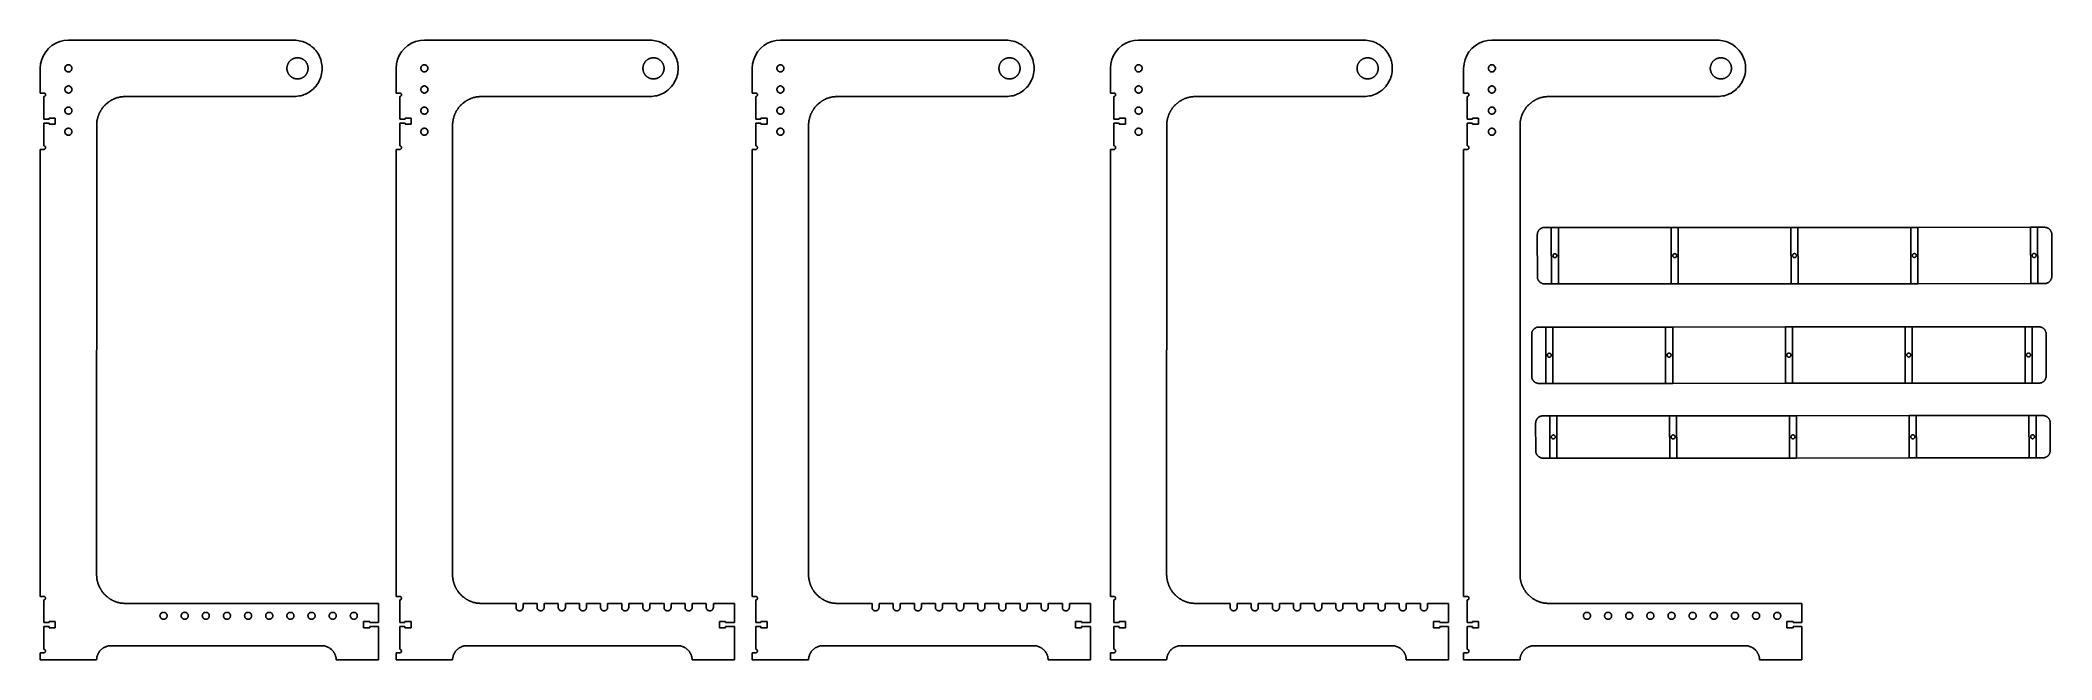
# Model space of a CAD drawing. Extents: x -71 to 71, y -22 to 22.
import ezdxf

# ---------------------------------------------------------------- set-up
doc = ezdxf.new("R2010")
doc.units = 0
doc.header["$MEASUREMENT"] = 0
doc.layers.get('0').update_dxf_attribs({"linetype": 'CONTINUOUS'})

msp = doc.modelspace()

# ---------------------------------------------------------------- linework, layer by layer
for p, q in [((-70.77, 21.41), (-70.97, 21.18)), ((-70.53, 21.62), (-70.77, 21.41)), ((-70.26, 21.78), (-70.53, 21.62)), ((-69.97, 21.9), (-70.26, 21.78)), ((-69.67, 21.98), (-69.97, 21.9)), ((-69.35, 22), (-69.67, 21.98)), ((-53.35, 22), (-69.35, 22)), ((-53.35, 22), (-53.23, 22)), ((-53.23, 22), (-53.1, 21.98)), ((-53.1, 21.98), (-52.98, 21.96)), ((-52.98, 21.96), (-52.86, 21.94)), ((-52.86, 21.94), (-52.73, 21.9)), ((-52.73, 21.9), (-52.62, 21.86)), ((-52.62, 21.86), (-52.5, 21.81)), ((-52.5, 21.81), (-52.39, 21.75)), ((-52.39, 21.75), (-52.28, 21.69)), ((-52.28, 21.69), (-52.18, 21.62)), ((-52.18, 21.62), (-52.08, 21.54)), ((-52.08, 21.54), (-51.98, 21.46)), ((-51.98, 21.46), (-51.89, 21.37)), ((-45.51, 21.41), (-45.72, 21.18)), ((-45.27, 21.62), (-45.51, 21.41)), ((-45.01, 21.78), (-45.27, 21.62)), ((-44.72, 21.9), (-45.01, 21.78)), ((-44.41, 21.98), (-44.72, 21.9)), ((-44.1, 22), (-44.41, 21.98)), ((-28.1, 22), (-44.1, 22)), ((-28.1, 22), (-27.97, 22)), ((-27.97, 22), (-27.85, 21.98)), ((-27.85, 21.98), (-27.72, 21.96)), ((-27.72, 21.96), (-27.6, 21.94)), ((-27.6, 21.94), (-27.48, 21.9)), ((-27.48, 21.9), (-27.36, 21.86)), ((-27.36, 21.86), (-27.25, 21.81)), ((-27.25, 21.81), (-27.14, 21.75)), ((-27.14, 21.75), (-27.03, 21.69)), ((-27.03, 21.69), (-26.92, 21.62)), ((-26.92, 21.62), (-26.82, 21.54)), ((-26.82, 21.54), (-26.73, 21.46)), ((-26.73, 21.46), (-26.64, 21.37)), ((-20.25, 21.41), (-20.46, 21.18)), ((-20.02, 21.62), (-20.25, 21.41)), ((-19.75, 21.78), (-20.02, 21.62)), ((-19.46, 21.9), (-19.75, 21.78)), ((-19.15, 21.98), (-19.46, 21.9)), ((-18.84, 22), (-19.15, 21.98)), ((-2.84, 22), (-18.84, 22)), ((-2.84, 22), (-2.71, 22)), ((-2.71, 22), (-2.59, 21.98)), ((-2.59, 21.98), (-2.47, 21.96)), ((-2.47, 21.96), (-2.34, 21.94)), ((-2.34, 21.94), (-2.22, 21.9)), ((-2.22, 21.9), (-2.1, 21.86)), ((-2.1, 21.86), (-1.99, 21.81)), ((-1.99, 21.81), (-1.88, 21.75)), ((-1.88, 21.75), (-1.77, 21.69)), ((-1.77, 21.69), (-1.66, 21.62)), ((-1.66, 21.62), (-1.57, 21.54)), ((-1.57, 21.54), (-1.47, 21.46)), ((-1.47, 21.46), (-1.38, 21.37)), ((5.15, 21.41), (4.95, 21.18)), ((5.39, 21.62), (5.15, 21.41)), ((5.66, 21.78), (5.39, 21.62)), ((5.95, 21.9), (5.66, 21.78)), ((6.26, 21.98), (5.95, 21.9)), ((6.57, 22), (6.26, 21.98)), ((22.57, 22), (6.57, 22)), ((22.57, 22), (22.69, 22)), ((22.69, 22), (22.82, 21.98)), ((22.82, 21.98), (22.94, 21.96)), ((22.94, 21.96), (23.07, 21.94)), ((23.07, 21.94), (23.19, 21.9)), ((23.19, 21.9), (23.3, 21.86)), ((23.3, 21.86), (23.42, 21.81)), ((23.42, 21.81), (23.53, 21.75)), ((23.53, 21.75), (23.64, 21.69)), ((23.64, 21.69), (23.74, 21.62)), ((23.74, 21.62), (23.84, 21.54)), ((23.84, 21.54), (23.94, 21.46)), ((23.94, 21.46), (24.03, 21.37)), ((30.22, 21.41), (30.01, 21.18)), ((30.46, 21.62), (30.22, 21.41)), ((30.72, 21.78), (30.46, 21.62)), ((31.01, 21.9), (30.72, 21.78)), ((31.32, 21.98), (31.01, 21.9)), ((31.63, 22), (31.32, 21.98)), ((47.63, 22), (31.63, 22)), ((47.63, 22), (47.76, 22)), ((47.76, 22), (47.88, 21.98)), ((47.88, 21.98), (48.01, 21.96)), ((48.01, 21.96), (48.13, 21.94)), ((48.13, 21.94), (48.25, 21.9)), ((48.25, 21.9), (48.37, 21.86)), ((48.37, 21.86), (48.48, 21.81)), ((48.48, 21.81), (48.6, 21.75)), ((48.6, 21.75), (48.7, 21.69)), ((48.7, 21.69), (48.81, 21.62)), ((48.81, 21.62), (48.91, 21.54)), ((48.91, 21.54), (49, 21.46)), ((49, 21.46), (49.09, 21.37)), ((-71.33, 20.31), (-71.35, 20)), ((-71.35, 18.25), (-71.35, 20)), ((-71.25, 20.62), (-71.33, 20.31)), ((-71.13, 20.91), (-71.25, 20.62)), ((-70.97, 21.18), (-71.13, 20.91)), ((-69.59, 20.08), (-69.6, 20.04)), ((-69.6, 20.04), (-69.6, 20)), ((-69.6, 20), (-69.6, 19.96)), ((-69.58, 20.11), (-69.59, 20.08)), ((-69.56, 20.15), (-69.58, 20.11)), ((-69.53, 20.18), (-69.56, 20.15)), ((-69.5, 20.2), (-69.53, 20.18)), ((-69.47, 20.22), (-69.5, 20.2)), ((-69.43, 20.24), (-69.47, 20.22)), ((-69.39, 20.25), (-69.43, 20.24)), ((-69.35, 20.25), (-69.39, 20.25)), ((-69.31, 20.25), (-69.35, 20.25)), ((-69.28, 20.24), (-69.31, 20.25)), ((-69.24, 20.22), (-69.28, 20.24)), ((-69.21, 20.2), (-69.24, 20.22)), ((-69.18, 20.18), (-69.21, 20.2)), ((-69.15, 20.15), (-69.18, 20.18)), ((-69.13, 20.11), (-69.15, 20.15)), ((-69.11, 20.08), (-69.13, 20.11)), ((-69.11, 20.04), (-69.11, 20.08)), ((-69.1, 20), (-69.11, 20.04)), ((-69.11, 19.96), (-69.1, 20)), ((-53.84, 20.12), (-53.85, 20.09)), ((-53.85, 20.09), (-53.85, 20.07)), ((-53.85, 20.07), (-53.85, 20.05)), ((-53.85, 20.05), (-53.85, 20.02)), ((-53.85, 20.02), (-53.85, 20)), ((-53.85, 20), (-53.85, 19.98)), ((-53.83, 20.16), (-53.84, 20.14)), ((-53.84, 20.14), (-53.84, 20.12)), ((-53.82, 20.21), (-53.83, 20.19)), ((-53.83, 20.19), (-53.83, 20.16)), ((-53.81, 20.25), (-53.82, 20.23)), ((-53.82, 20.23), (-53.82, 20.21)), ((-53.8, 20.28), (-53.81, 20.25)), ((-53.79, 20.3), (-53.8, 20.28)), ((-53.78, 20.32), (-53.79, 20.3)), ((-53.77, 20.34), (-53.78, 20.32)), ((-53.76, 20.36), (-53.77, 20.34)), ((-53.75, 20.38), (-53.76, 20.36)), ((-53.74, 20.4), (-53.75, 20.38)), ((-53.72, 20.42), (-53.74, 20.4)), ((-53.71, 20.44), (-53.72, 20.42)), ((-53.7, 20.46), (-53.71, 20.44)), ((-53.68, 20.48), (-53.7, 20.46)), ((-53.67, 20.5), (-53.68, 20.48)), ((-53.65, 20.51), (-53.67, 20.5)), ((-53.63, 20.53), (-53.65, 20.51)), ((-53.62, 20.55), (-53.63, 20.53)), ((-53.6, 20.56), (-53.62, 20.55)), ((-53.58, 20.58), (-53.6, 20.56)), ((-53.56, 20.59), (-53.58, 20.58)), ((-53.54, 20.61), (-53.56, 20.59)), ((-53.52, 20.62), (-53.54, 20.61)), ((-53.5, 20.63), (-53.52, 20.62)), ((-53.48, 20.65), (-53.5, 20.63)), ((-53.46, 20.66), (-53.48, 20.65)), ((-53.44, 20.67), (-53.46, 20.66)), ((-53.42, 20.68), (-53.44, 20.67)), ((-53.4, 20.69), (-53.42, 20.68)), ((-53.38, 20.7), (-53.4, 20.69)), ((-53.36, 20.71), (-53.38, 20.7)), ((-53.33, 20.71), (-53.36, 20.71)), ((-53.31, 20.72), (-53.33, 20.71)), ((-53.29, 20.73), (-53.31, 20.72)), ((-53.27, 20.73), (-53.29, 20.73)), ((-53.24, 20.74), (-53.27, 20.73)), ((-53.22, 20.74), (-53.24, 20.74)), ((-53.2, 20.74), (-53.22, 20.74)), ((-53.17, 20.75), (-53.2, 20.74)), ((-53.15, 20.75), (-53.17, 20.75)), ((-53.13, 20.75), (-53.15, 20.75)), ((-53.1, 20.75), (-53.13, 20.75)), ((-53.08, 20.75), (-53.1, 20.75)), ((-53.06, 20.75), (-53.08, 20.75)), ((-53.03, 20.75), (-53.06, 20.75)), ((-53.01, 20.74), (-53.03, 20.75)), ((-52.99, 20.74), (-53.01, 20.74)), ((-52.96, 20.74), (-52.99, 20.74)), ((-52.94, 20.73), (-52.96, 20.74)), ((-52.92, 20.73), (-52.94, 20.73)), ((-52.89, 20.72), (-52.92, 20.73)), ((-52.87, 20.71), (-52.89, 20.72)), ((-52.85, 20.71), (-52.87, 20.71)), ((-52.83, 20.7), (-52.85, 20.71)), ((-52.8, 20.69), (-52.83, 20.7)), ((-52.78, 20.68), (-52.8, 20.69)), ((-52.76, 20.67), (-52.78, 20.68)), ((-52.74, 20.66), (-52.76, 20.67)), ((-52.72, 20.65), (-52.74, 20.66)), ((-52.7, 20.63), (-52.72, 20.65)), ((-52.68, 20.62), (-52.7, 20.63)), ((-52.66, 20.61), (-52.68, 20.62)), ((-52.64, 20.59), (-52.66, 20.61)), ((-52.62, 20.58), (-52.64, 20.59)), ((-52.61, 20.56), (-52.62, 20.58)), ((-52.59, 20.55), (-52.61, 20.56)), ((-52.57, 20.53), (-52.59, 20.55)), ((-52.56, 20.51), (-52.57, 20.53)), ((-52.54, 20.5), (-52.56, 20.51)), ((-52.52, 20.48), (-52.54, 20.5)), ((-52.51, 20.46), (-52.52, 20.48)), ((-52.5, 20.44), (-52.51, 20.46)), ((-52.48, 20.42), (-52.5, 20.44)), ((-52.47, 20.4), (-52.48, 20.42)), ((-52.46, 20.38), (-52.47, 20.4)), ((-52.45, 20.36), (-52.46, 20.38)), ((-52.43, 20.34), (-52.45, 20.36)), ((-52.42, 20.32), (-52.43, 20.34)), ((-52.41, 20.3), (-52.42, 20.32)), ((-52.41, 20.28), (-52.41, 20.3)), ((-52.4, 20.25), (-52.41, 20.28)), ((-52.39, 20.23), (-52.4, 20.25)), ((-52.38, 20.21), (-52.39, 20.23)), ((-52.38, 20.19), (-52.38, 20.21)), ((-52.37, 20.16), (-52.38, 20.19)), ((-52.37, 20.14), (-52.37, 20.16)), ((-52.36, 20.12), (-52.37, 20.14)), ((-52.36, 20.09), (-52.36, 20.12)), ((-52.36, 20.07), (-52.36, 20.09)), ((-52.35, 20.05), (-52.36, 20.07)), ((-52.35, 20.02), (-52.35, 20.05)), ((-52.35, 20), (-52.35, 20.02)), ((-52.35, 19.98), (-52.35, 20)), ((-51.89, 21.37), (-51.81, 21.27)), ((-51.81, 21.27), (-51.73, 21.18)), ((-51.73, 21.18), (-51.66, 21.07)), ((-51.66, 21.07), (-51.6, 20.96)), ((-51.6, 20.96), (-51.54, 20.85)), ((-51.54, 20.85), (-51.49, 20.74)), ((-51.49, 20.74), (-51.45, 20.62)), ((-51.45, 20.62), (-51.42, 20.5)), ((-51.42, 20.5), (-51.39, 20.37)), ((-51.39, 20.37), (-51.37, 20.25)), ((-51.37, 20.25), (-51.36, 20.13)), ((-51.36, 20.13), (-51.35, 20)), ((-51.35, 20), (-51.36, 19.87)), ((-46.07, 20.31), (-46.1, 20)), ((-46.1, 18.25), (-46.1, 20)), ((-46, 20.62), (-46.07, 20.31)), ((-45.88, 20.91), (-46, 20.62)), ((-45.72, 21.18), (-45.88, 20.91)), ((-44.34, 20.08), (-44.35, 20.04)), ((-44.35, 20.04), (-44.35, 20)), ((-44.35, 20), (-44.35, 19.96)), ((-44.32, 20.11), (-44.34, 20.08)), ((-44.3, 20.15), (-44.32, 20.11)), ((-44.28, 20.18), (-44.3, 20.15)), ((-44.25, 20.2), (-44.28, 20.18)), ((-44.21, 20.22), (-44.25, 20.2)), ((-44.18, 20.24), (-44.21, 20.22)), ((-44.14, 20.25), (-44.18, 20.24)), ((-44.1, 20.25), (-44.14, 20.25)), ((-44.06, 20.25), (-44.1, 20.25)), ((-44.02, 20.24), (-44.06, 20.25)), ((-43.99, 20.22), (-44.02, 20.24)), ((-43.95, 20.2), (-43.99, 20.22)), ((-43.92, 20.18), (-43.95, 20.2)), ((-43.9, 20.15), (-43.92, 20.18)), ((-43.88, 20.11), (-43.9, 20.15)), ((-43.86, 20.08), (-43.88, 20.11)), ((-43.85, 20.04), (-43.86, 20.08)), ((-43.85, 20), (-43.85, 20.04)), ((-43.85, 19.96), (-43.85, 20)), ((-28.59, 20.09), (-28.6, 20.07)), ((-28.6, 20.07), (-28.6, 20.05)), ((-28.6, 20.05), (-28.6, 20.02)), ((-28.6, 20.02), (-28.6, 20)), ((-28.6, 20), (-28.6, 19.98)), ((-28.58, 20.16), (-28.59, 20.14)), ((-28.59, 20.14), (-28.59, 20.12)), ((-28.59, 20.12), (-28.59, 20.09)), ((-28.57, 20.21), (-28.58, 20.19)), ((-28.58, 20.19), (-28.58, 20.16)), ((-28.56, 20.23), (-28.57, 20.21)), ((-28.55, 20.25), (-28.56, 20.23)), ((-28.54, 20.3), (-28.55, 20.28)), ((-28.55, 20.28), (-28.55, 20.25)), ((-28.53, 20.32), (-28.54, 20.3)), ((-28.52, 20.34), (-28.53, 20.32)), ((-28.51, 20.36), (-28.52, 20.34)), ((-28.49, 20.38), (-28.51, 20.36)), ((-28.48, 20.4), (-28.49, 20.38)), ((-28.47, 20.42), (-28.48, 20.4)), ((-28.46, 20.44), (-28.47, 20.42)), ((-28.44, 20.46), (-28.46, 20.44)), ((-28.43, 20.48), (-28.44, 20.46)), ((-28.41, 20.5), (-28.43, 20.48)), ((-28.4, 20.51), (-28.41, 20.5)), ((-28.38, 20.53), (-28.4, 20.51)), ((-28.36, 20.55), (-28.38, 20.53)), ((-28.35, 20.56), (-28.36, 20.55)), ((-28.33, 20.58), (-28.35, 20.56)), ((-28.31, 20.59), (-28.33, 20.58)), ((-28.29, 20.61), (-28.31, 20.59)), ((-28.27, 20.62), (-28.29, 20.61)), ((-28.25, 20.63), (-28.27, 20.62)), ((-28.23, 20.65), (-28.25, 20.63)), ((-28.21, 20.66), (-28.23, 20.65)), ((-28.19, 20.67), (-28.21, 20.66)), ((-28.17, 20.68), (-28.19, 20.67)), ((-28.15, 20.69), (-28.17, 20.68)), ((-28.13, 20.7), (-28.15, 20.69)), ((-28.1, 20.71), (-28.13, 20.7)), ((-28.08, 20.71), (-28.1, 20.71)), ((-28.06, 20.72), (-28.08, 20.71)), ((-28.04, 20.73), (-28.06, 20.72)), ((-28.01, 20.73), (-28.04, 20.73)), ((-27.99, 20.74), (-28.01, 20.73)), ((-27.97, 20.74), (-27.99, 20.74)), ((-27.94, 20.74), (-27.97, 20.74)), ((-27.92, 20.75), (-27.94, 20.74)), ((-27.9, 20.75), (-27.92, 20.75)), ((-27.87, 20.75), (-27.9, 20.75)), ((-27.85, 20.75), (-27.87, 20.75)), ((-27.83, 20.75), (-27.85, 20.75)), ((-27.8, 20.75), (-27.83, 20.75)), ((-27.78, 20.75), (-27.8, 20.75)), ((-27.76, 20.74), (-27.78, 20.75)), ((-27.73, 20.74), (-27.76, 20.74)), ((-27.71, 20.74), (-27.73, 20.74)), ((-27.69, 20.73), (-27.71, 20.74)), ((-27.66, 20.73), (-27.69, 20.73)), ((-27.64, 20.72), (-27.66, 20.73)), ((-27.62, 20.71), (-27.64, 20.72)), ((-27.6, 20.71), (-27.62, 20.71)), ((-27.57, 20.7), (-27.6, 20.71)), ((-27.55, 20.69), (-27.57, 20.7)), ((-27.53, 20.68), (-27.55, 20.69)), ((-27.51, 20.67), (-27.53, 20.68)), ((-27.49, 20.66), (-27.51, 20.67)), ((-27.47, 20.65), (-27.49, 20.66)), ((-27.45, 20.63), (-27.47, 20.65)), ((-27.43, 20.62), (-27.45, 20.63)), ((-27.41, 20.61), (-27.43, 20.62)), ((-27.39, 20.59), (-27.41, 20.61)), ((-27.37, 20.58), (-27.39, 20.59)), ((-27.35, 20.56), (-27.37, 20.58)), ((-27.34, 20.55), (-27.35, 20.56)), ((-27.32, 20.53), (-27.34, 20.55)), ((-27.3, 20.51), (-27.32, 20.53)), ((-27.29, 20.5), (-27.3, 20.51)), ((-27.27, 20.48), (-27.29, 20.5)), ((-27.26, 20.46), (-27.27, 20.48)), ((-27.24, 20.44), (-27.26, 20.46)), ((-27.23, 20.42), (-27.24, 20.44)), ((-27.22, 20.4), (-27.23, 20.42)), ((-27.2, 20.38), (-27.22, 20.4)), ((-27.19, 20.36), (-27.2, 20.38)), ((-27.18, 20.34), (-27.19, 20.36)), ((-27.17, 20.32), (-27.18, 20.34)), ((-27.16, 20.3), (-27.17, 20.32)), ((-27.15, 20.28), (-27.16, 20.3)), ((-27.14, 20.25), (-27.15, 20.28)), ((-27.14, 20.23), (-27.14, 20.25)), ((-27.13, 20.21), (-27.14, 20.23)), ((-27.12, 20.19), (-27.13, 20.21)), ((-27.12, 20.16), (-27.12, 20.19)), ((-27.11, 20.14), (-27.12, 20.16)), ((-27.11, 20.12), (-27.11, 20.14)), ((-27.11, 20.09), (-27.11, 20.12)), ((-27.1, 20.07), (-27.11, 20.09)), ((-27.1, 20.05), (-27.1, 20.07)), ((-27.1, 20.02), (-27.1, 20.05)), ((-27.1, 20), (-27.1, 20.02)), ((-27.1, 19.98), (-27.1, 20)), ((-26.64, 21.37), (-26.56, 21.27)), ((-26.56, 21.27), (-26.48, 21.18)), ((-26.48, 21.18), (-26.41, 21.07)), ((-26.41, 21.07), (-26.35, 20.96)), ((-26.35, 20.96), (-26.29, 20.85)), ((-26.29, 20.85), (-26.24, 20.74)), ((-26.24, 20.74), (-26.2, 20.62)), ((-26.2, 20.62), (-26.16, 20.5)), ((-26.16, 20.5), (-26.13, 20.37)), ((-26.13, 20.37), (-26.11, 20.25)), ((-26.11, 20.25), (-26.1, 20.13)), ((-26.1, 20.13), (-26.1, 20)), ((-26.1, 20), (-26.1, 19.87)), ((-20.82, 20.31), (-20.84, 20)), ((-20.84, 18.25), (-20.84, 20)), ((-20.74, 20.62), (-20.82, 20.31)), ((-20.62, 20.91), (-20.74, 20.62)), ((-20.46, 21.18), (-20.62, 20.91)), ((-19.08, 20.08), (-19.09, 20.04)), ((-19.09, 20.04), (-19.09, 20)), ((-19.09, 20), (-19.09, 19.96)), ((-19.06, 20.11), (-19.08, 20.08)), ((-19.04, 20.15), (-19.06, 20.11)), ((-19.02, 20.18), (-19.04, 20.15)), ((-18.99, 20.2), (-19.02, 20.18)), ((-18.95, 20.22), (-18.99, 20.2)), ((-18.92, 20.24), (-18.95, 20.22)), ((-18.88, 20.25), (-18.92, 20.24)), ((-18.84, 20.25), (-18.88, 20.25)), ((-18.8, 20.25), (-18.84, 20.25)), ((-18.76, 20.24), (-18.8, 20.25)), ((-18.73, 20.22), (-18.76, 20.24)), ((-18.69, 20.2), (-18.73, 20.22)), ((-18.66, 20.18), (-18.69, 20.2)), ((-18.64, 20.15), (-18.66, 20.18)), ((-18.62, 20.11), (-18.64, 20.15)), ((-18.6, 20.08), (-18.62, 20.11)), ((-18.59, 20.04), (-18.6, 20.08)), ((-18.59, 20), (-18.59, 20.04)), ((-18.59, 19.96), (-18.59, 20)), ((-3.33, 20.09), (-3.34, 20.07)), ((-3.34, 20.07), (-3.34, 20.05)), ((-3.34, 20.05), (-3.34, 20.02)), ((-3.34, 20.02), (-3.34, 20)), ((-3.34, 20), (-3.34, 19.98)), ((-3.32, 20.16), (-3.33, 20.14)), ((-3.33, 20.14), (-3.33, 20.12)), ((-3.33, 20.12), (-3.33, 20.09)), ((-3.31, 20.21), (-3.32, 20.19)), ((-3.32, 20.19), (-3.32, 20.16)), ((-3.3, 20.23), (-3.31, 20.21)), ((-3.29, 20.28), (-3.3, 20.25)), ((-3.3, 20.25), (-3.3, 20.23)), ((-3.28, 20.3), (-3.29, 20.28)), ((-3.27, 20.32), (-3.28, 20.3)), ((-3.26, 20.34), (-3.27, 20.32)), ((-3.25, 20.36), (-3.26, 20.34)), ((-3.24, 20.38), (-3.25, 20.36)), ((-3.22, 20.4), (-3.24, 20.38)), ((-3.21, 20.42), (-3.22, 20.4)), ((-3.2, 20.44), (-3.21, 20.42)), ((-3.18, 20.46), (-3.2, 20.44)), ((-3.17, 20.48), (-3.18, 20.46)), ((-3.15, 20.5), (-3.17, 20.48)), ((-3.14, 20.51), (-3.15, 20.5)), ((-3.12, 20.53), (-3.14, 20.51)), ((-3.1, 20.55), (-3.12, 20.53)), ((-3.09, 20.56), (-3.1, 20.55)), ((-3.07, 20.58), (-3.09, 20.56)), ((-3.05, 20.59), (-3.07, 20.58)), ((-3.03, 20.61), (-3.05, 20.59)), ((-3.01, 20.62), (-3.03, 20.61)), ((-2.99, 20.63), (-3.01, 20.62)), ((-2.97, 20.65), (-2.99, 20.63)), ((-2.95, 20.66), (-2.97, 20.65)), ((-2.93, 20.67), (-2.95, 20.66)), ((-2.91, 20.68), (-2.93, 20.67)), ((-2.89, 20.69), (-2.91, 20.68)), ((-2.87, 20.7), (-2.89, 20.69)), ((-2.84, 20.71), (-2.87, 20.7)), ((-2.82, 20.71), (-2.84, 20.71)), ((-2.8, 20.72), (-2.82, 20.71)), ((-2.78, 20.73), (-2.8, 20.72)), ((-2.75, 20.73), (-2.78, 20.73)), ((-2.73, 20.74), (-2.75, 20.73)), ((-2.71, 20.74), (-2.73, 20.74)), ((-2.68, 20.74), (-2.71, 20.74)), ((-2.66, 20.75), (-2.68, 20.74)), ((-2.64, 20.75), (-2.66, 20.75)), ((-2.61, 20.75), (-2.64, 20.75)), ((-2.59, 20.75), (-2.61, 20.75)), ((-2.57, 20.75), (-2.59, 20.75)), ((-2.54, 20.75), (-2.57, 20.75)), ((-2.52, 20.75), (-2.54, 20.75)), ((-2.5, 20.74), (-2.52, 20.75)), ((-2.47, 20.74), (-2.5, 20.74)), ((-2.45, 20.74), (-2.47, 20.74)), ((-2.43, 20.73), (-2.45, 20.74)), ((-2.4, 20.73), (-2.43, 20.73)), ((-2.38, 20.72), (-2.4, 20.73)), ((-2.36, 20.71), (-2.38, 20.72)), ((-2.34, 20.71), (-2.36, 20.71)), ((-2.31, 20.7), (-2.34, 20.71)), ((-2.29, 20.69), (-2.31, 20.7)), ((-2.27, 20.68), (-2.29, 20.69)), ((-2.25, 20.67), (-2.27, 20.68)), ((-2.23, 20.66), (-2.25, 20.67)), ((-2.21, 20.65), (-2.23, 20.66)), ((-2.19, 20.63), (-2.21, 20.65)), ((-2.17, 20.62), (-2.19, 20.63)), ((-2.15, 20.61), (-2.17, 20.62)), ((-2.13, 20.59), (-2.15, 20.61)), ((-2.11, 20.58), (-2.13, 20.59)), ((-2.09, 20.56), (-2.11, 20.58)), ((-2.08, 20.55), (-2.09, 20.56)), ((-2.06, 20.53), (-2.08, 20.55)), ((-2.04, 20.51), (-2.06, 20.53)), ((-2.03, 20.5), (-2.04, 20.51)), ((-2.01, 20.48), (-2.03, 20.5)), ((-2, 20.46), (-2.01, 20.48)), ((-1.98, 20.44), (-2, 20.46)), ((-1.97, 20.42), (-1.98, 20.44)), ((-1.96, 20.4), (-1.97, 20.42)), ((-1.94, 20.38), (-1.96, 20.4)), ((-1.93, 20.36), (-1.94, 20.38)), ((-1.92, 20.34), (-1.93, 20.36)), ((-1.91, 20.32), (-1.92, 20.34)), ((-1.9, 20.3), (-1.91, 20.32)), ((-1.89, 20.28), (-1.9, 20.3)), ((-1.88, 20.25), (-1.89, 20.28)), ((-1.88, 20.23), (-1.88, 20.25)), ((-1.87, 20.21), (-1.88, 20.23)), ((-1.86, 20.19), (-1.87, 20.21)), ((-1.86, 20.16), (-1.86, 20.19)), ((-1.85, 20.14), (-1.86, 20.16)), ((-1.85, 20.12), (-1.85, 20.14)), ((-1.85, 20.09), (-1.85, 20.12)), ((-1.84, 20.07), (-1.85, 20.09)), ((-1.84, 20.05), (-1.84, 20.07)), ((-1.84, 20.02), (-1.84, 20.05)), ((-1.84, 20), (-1.84, 20.02)), ((-1.84, 19.98), (-1.84, 20)), ((-1.38, 21.37), (-1.3, 21.27)), ((-1.3, 21.27), (-1.22, 21.18)), ((-1.22, 21.18), (-1.15, 21.07)), ((-1.15, 21.07), (-1.09, 20.96)), ((-1.09, 20.96), (-1.03, 20.85)), ((-1.03, 20.85), (-0.98, 20.74)), ((-0.98, 20.74), (-0.94, 20.62)), ((-0.94, 20.62), (-0.9, 20.5)), ((-0.9, 20.5), (-0.88, 20.37)), ((-0.88, 20.37), (-0.86, 20.25)), ((-0.86, 20.25), (-0.84, 20.13)), ((-0.84, 20.13), (-0.84, 20)), ((-0.84, 20), (-0.84, 19.87)), ((4.59, 20.31), (4.57, 20)), ((4.57, 18.25), (4.57, 20)), ((4.67, 20.62), (4.59, 20.31)), ((4.79, 20.91), (4.67, 20.62)), ((4.95, 21.18), (4.79, 20.91)), ((6.33, 20.08), (6.32, 20.04)), ((6.32, 20.04), (6.32, 20)), ((6.32, 20), (6.32, 19.96)), ((6.35, 20.11), (6.33, 20.08)), ((6.37, 20.15), (6.35, 20.11)), ((6.39, 20.18), (6.37, 20.15)), ((6.42, 20.2), (6.39, 20.18)), ((6.45, 20.22), (6.42, 20.2)), ((6.49, 20.24), (6.45, 20.22)), ((6.53, 20.25), (6.49, 20.24)), ((6.57, 20.25), (6.53, 20.25)), ((6.61, 20.25), (6.57, 20.25)), ((6.65, 20.24), (6.61, 20.25)), ((6.68, 20.22), (6.65, 20.24)), ((6.71, 20.2), (6.68, 20.22)), ((6.74, 20.18), (6.71, 20.2)), ((6.77, 20.15), (6.74, 20.18)), ((6.79, 20.11), (6.77, 20.15)), ((6.81, 20.08), (6.79, 20.11)), ((6.82, 20.04), (6.81, 20.08)), ((6.82, 20), (6.82, 20.04)), ((6.82, 19.96), (6.82, 20)), ((22.08, 20.12), (22.07, 20.09)), ((22.07, 20.09), (22.07, 20.07)), ((22.07, 20.07), (22.07, 20.05)), ((22.07, 20.05), (22.07, 20.02)), ((22.07, 20.02), (22.07, 20)), ((22.07, 20), (22.07, 19.98)), ((22.09, 20.16), (22.08, 20.14)), ((22.08, 20.14), (22.08, 20.12)), ((22.1, 20.21), (22.09, 20.19)), ((22.09, 20.19), (22.09, 20.16)), ((22.11, 20.23), (22.1, 20.21)), ((22.12, 20.28), (22.11, 20.25)), ((22.11, 20.25), (22.11, 20.23)), ((22.13, 20.3), (22.12, 20.28)), ((22.14, 20.32), (22.13, 20.3)), ((22.15, 20.34), (22.14, 20.32)), ((22.16, 20.36), (22.15, 20.34)), ((22.17, 20.38), (22.16, 20.36)), ((22.19, 20.4), (22.17, 20.38)), ((22.2, 20.42), (22.19, 20.4)), ((22.21, 20.44), (22.2, 20.42)), ((22.23, 20.46), (22.21, 20.44)), ((22.24, 20.48), (22.23, 20.46)), ((22.26, 20.5), (22.24, 20.48)), ((22.27, 20.51), (22.26, 20.5)), ((22.29, 20.53), (22.27, 20.51)), ((22.31, 20.55), (22.29, 20.53)), ((22.32, 20.56), (22.31, 20.55)), ((22.34, 20.58), (22.32, 20.56)), ((22.36, 20.59), (22.34, 20.58)), ((22.38, 20.61), (22.36, 20.59)), ((22.4, 20.62), (22.38, 20.61)), ((22.42, 20.63), (22.4, 20.62)), ((22.44, 20.65), (22.42, 20.63)), ((22.46, 20.66), (22.44, 20.65)), ((22.48, 20.67), (22.46, 20.66)), ((22.5, 20.68), (22.48, 20.67)), ((22.52, 20.69), (22.5, 20.68)), ((22.54, 20.7), (22.52, 20.69)), ((22.56, 20.71), (22.54, 20.7)), ((22.59, 20.71), (22.56, 20.71)), ((22.61, 20.72), (22.59, 20.71)), ((22.63, 20.73), (22.61, 20.72)), ((22.65, 20.73), (22.63, 20.73)), ((22.68, 20.74), (22.65, 20.73)), ((22.7, 20.74), (22.68, 20.74)), ((22.72, 20.74), (22.7, 20.74)), ((22.75, 20.75), (22.72, 20.74)), ((22.77, 20.75), (22.75, 20.75)), ((22.79, 20.75), (22.77, 20.75)), ((22.82, 20.75), (22.79, 20.75)), ((22.84, 20.75), (22.82, 20.75)), ((22.87, 20.75), (22.84, 20.75)), ((22.89, 20.75), (22.87, 20.75)), ((22.91, 20.74), (22.89, 20.75)), ((22.94, 20.74), (22.91, 20.74)), ((22.96, 20.74), (22.94, 20.74)), ((22.98, 20.73), (22.96, 20.74)), ((23.01, 20.73), (22.98, 20.73)), ((23.03, 20.72), (23.01, 20.73)), ((23.05, 20.71), (23.03, 20.72)), ((23.07, 20.71), (23.05, 20.71)), ((23.09, 20.7), (23.07, 20.71)), ((23.12, 20.69), (23.09, 20.7)), ((23.14, 20.68), (23.12, 20.69)), ((23.16, 20.67), (23.14, 20.68)), ((23.18, 20.66), (23.16, 20.67)), ((23.2, 20.65), (23.18, 20.66)), ((23.22, 20.63), (23.2, 20.65)), ((23.24, 20.62), (23.22, 20.63)), ((23.26, 20.61), (23.24, 20.62)), ((23.28, 20.59), (23.26, 20.61)), ((23.3, 20.58), (23.28, 20.59)), ((23.31, 20.56), (23.3, 20.58)), ((23.33, 20.55), (23.31, 20.56)), ((23.35, 20.53), (23.33, 20.55)), ((23.37, 20.51), (23.35, 20.53)), ((23.38, 20.5), (23.37, 20.51)), ((23.4, 20.48), (23.38, 20.5)), ((23.41, 20.46), (23.4, 20.48)), ((23.43, 20.44), (23.41, 20.46)), ((23.44, 20.42), (23.43, 20.44)), ((23.45, 20.4), (23.44, 20.42)), ((23.46, 20.38), (23.45, 20.4)), ((23.48, 20.36), (23.46, 20.38)), ((23.49, 20.34), (23.48, 20.36)), ((23.5, 20.32), (23.49, 20.34)), ((23.51, 20.3), (23.5, 20.32)), ((23.52, 20.28), (23.51, 20.3)), ((23.52, 20.25), (23.52, 20.28)), ((23.53, 20.23), (23.52, 20.25)), ((23.54, 20.21), (23.53, 20.23)), ((23.54, 20.19), (23.54, 20.21)), ((23.55, 20.16), (23.54, 20.19)), ((23.56, 20.14), (23.55, 20.16)), ((23.56, 20.12), (23.56, 20.14)), ((23.56, 20.09), (23.56, 20.12)), ((23.57, 20.07), (23.56, 20.09)), ((23.57, 20.05), (23.57, 20.07)), ((23.57, 20.02), (23.57, 20.05)), ((23.57, 20), (23.57, 20.02)), ((23.57, 19.98), (23.57, 20)), ((24.03, 21.37), (24.11, 21.27)), ((24.11, 21.27), (24.19, 21.18)), ((24.19, 21.18), (24.26, 21.07)), ((24.26, 21.07), (24.32, 20.96)), ((24.32, 20.96), (24.38, 20.85)), ((24.38, 20.85), (24.43, 20.74)), ((24.43, 20.74), (24.47, 20.62)), ((24.47, 20.62), (24.51, 20.5)), ((24.51, 20.5), (24.53, 20.37)), ((24.53, 20.37), (24.55, 20.25)), ((24.55, 20.25), (24.56, 20.13)), ((24.56, 20.13), (24.57, 20)), ((24.57, 20), (24.56, 19.87)), ((29.66, 20.31), (29.63, 20)), ((29.63, 18.25), (29.63, 20)), ((29.73, 20.62), (29.66, 20.31)), ((29.85, 20.91), (29.73, 20.62)), ((30.01, 21.18), (29.85, 20.91)), ((31.39, 20.04), (31.38, 20)), ((31.38, 20), (31.39, 19.96)), ((31.41, 20.11), (31.39, 20.08)), ((31.39, 20.08), (31.39, 20.04)), ((31.43, 20.15), (31.41, 20.11)), ((31.46, 20.18), (31.43, 20.15)), ((31.48, 20.2), (31.46, 20.18)), ((31.52, 20.22), (31.48, 20.2)), ((31.55, 20.24), (31.52, 20.22)), ((31.59, 20.25), (31.55, 20.24)), ((31.63, 20.25), (31.59, 20.25)), ((31.67, 20.25), (31.63, 20.25)), ((31.71, 20.24), (31.67, 20.25)), ((31.75, 20.22), (31.71, 20.24)), ((31.78, 20.2), (31.75, 20.22)), ((31.81, 20.18), (31.78, 20.2)), ((31.83, 20.15), (31.81, 20.18)), ((31.85, 20.11), (31.83, 20.15)), ((31.87, 20.08), (31.85, 20.11)), ((31.88, 20.04), (31.87, 20.08)), ((31.88, 20), (31.88, 20.04)), ((31.88, 19.96), (31.88, 20)), ((47.14, 20.07), (47.13, 20.05)), ((47.13, 20.05), (47.13, 20.02)), ((47.13, 20.02), (47.13, 20)), ((47.13, 20), (47.13, 19.98)), ((47.15, 20.14), (47.14, 20.12)), ((47.14, 20.12), (47.14, 20.09)), ((47.14, 20.09), (47.14, 20.07)), ((47.16, 20.19), (47.15, 20.16)), ((47.15, 20.16), (47.15, 20.14)), ((47.17, 20.23), (47.16, 20.21)), ((47.16, 20.21), (47.16, 20.19)), ((47.18, 20.25), (47.17, 20.23)), ((47.19, 20.28), (47.18, 20.25)), ((47.2, 20.32), (47.19, 20.3)), ((47.19, 20.3), (47.19, 20.28)), ((47.21, 20.34), (47.2, 20.32)), ((47.23, 20.36), (47.21, 20.34)), ((47.24, 20.38), (47.23, 20.36)), ((47.25, 20.4), (47.24, 20.38)), ((47.26, 20.42), (47.25, 20.4)), ((47.28, 20.44), (47.26, 20.42)), ((47.29, 20.46), (47.28, 20.44)), ((47.3, 20.48), (47.29, 20.46)), ((47.32, 20.5), (47.3, 20.48)), ((47.34, 20.51), (47.32, 20.5)), ((47.35, 20.53), (47.34, 20.51)), ((47.37, 20.55), (47.35, 20.53)), ((47.39, 20.56), (47.37, 20.55)), ((47.4, 20.58), (47.39, 20.56)), ((47.42, 20.59), (47.4, 20.58)), ((47.44, 20.61), (47.42, 20.59)), ((47.46, 20.62), (47.44, 20.61)), ((47.48, 20.63), (47.46, 20.62)), ((47.5, 20.65), (47.48, 20.63)), ((47.52, 20.66), (47.5, 20.65)), ((47.54, 20.67), (47.52, 20.66)), ((47.56, 20.68), (47.54, 20.67)), ((47.58, 20.69), (47.56, 20.68)), ((47.61, 20.7), (47.58, 20.69)), ((47.63, 20.71), (47.61, 20.7)), ((47.65, 20.71), (47.63, 20.71)), ((47.67, 20.72), (47.65, 20.71)), ((47.7, 20.73), (47.67, 20.72)), ((47.72, 20.73), (47.7, 20.73)), ((47.74, 20.74), (47.72, 20.73)), ((47.77, 20.74), (47.74, 20.74)), ((47.79, 20.74), (47.77, 20.74)), ((47.81, 20.75), (47.79, 20.74)), ((47.84, 20.75), (47.81, 20.75)), ((47.86, 20.75), (47.84, 20.75)), ((47.88, 20.75), (47.86, 20.75)), ((47.91, 20.75), (47.88, 20.75)), ((47.93, 20.75), (47.91, 20.75)), ((47.95, 20.75), (47.93, 20.75)), ((47.98, 20.74), (47.95, 20.75)), ((48, 20.74), (47.98, 20.74)), ((48.02, 20.74), (48, 20.74)), ((48.05, 20.73), (48.02, 20.74)), ((48.07, 20.73), (48.05, 20.73)), ((48.09, 20.72), (48.07, 20.73)), ((48.11, 20.71), (48.09, 20.72)), ((48.14, 20.71), (48.11, 20.71)), ((48.16, 20.7), (48.14, 20.71)), ((48.18, 20.69), (48.16, 20.7)), ((48.2, 20.68), (48.18, 20.69)), ((48.22, 20.67), (48.2, 20.68)), ((48.24, 20.66), (48.22, 20.67)), ((48.26, 20.65), (48.24, 20.66)), ((48.28, 20.63), (48.26, 20.65)), ((48.3, 20.62), (48.28, 20.63)), ((48.32, 20.61), (48.3, 20.62)), ((48.34, 20.59), (48.32, 20.61)), ((48.36, 20.58), (48.34, 20.59)), ((48.38, 20.56), (48.36, 20.58)), ((48.4, 20.55), (48.38, 20.56)), ((48.41, 20.53), (48.4, 20.55)), ((48.43, 20.51), (48.41, 20.53)), ((48.45, 20.5), (48.43, 20.51)), ((48.46, 20.48), (48.45, 20.5)), ((48.47, 20.46), (48.46, 20.48)), ((48.49, 20.44), (48.47, 20.46)), ((48.5, 20.42), (48.49, 20.44)), ((48.52, 20.4), (48.5, 20.42)), ((48.53, 20.38), (48.52, 20.4)), ((48.54, 20.36), (48.53, 20.38)), ((48.55, 20.34), (48.54, 20.36)), ((48.56, 20.32), (48.55, 20.34)), ((48.57, 20.3), (48.56, 20.32)), ((48.58, 20.28), (48.57, 20.3)), ((48.59, 20.25), (48.58, 20.28)), ((48.6, 20.23), (48.59, 20.25)), ((48.6, 20.21), (48.6, 20.23)), ((48.61, 20.19), (48.6, 20.21)), ((48.61, 20.16), (48.61, 20.19)), ((48.62, 20.14), (48.61, 20.16)), ((48.62, 20.12), (48.62, 20.14)), ((48.63, 20.09), (48.62, 20.12)), ((48.63, 20.07), (48.63, 20.09)), ((48.63, 20.05), (48.63, 20.07)), ((48.63, 20.02), (48.63, 20.05)), ((48.63, 20), (48.63, 20.02)), ((48.63, 19.98), (48.63, 20)), ((49.09, 21.37), (49.17, 21.27)), ((49.17, 21.27), (49.25, 21.18)), ((49.25, 21.18), (49.32, 21.07)), ((49.32, 21.07), (49.38, 20.96)), ((49.38, 20.96), (49.44, 20.85)), ((49.44, 20.85), (49.49, 20.74)), ((49.49, 20.74), (49.53, 20.62)), ((49.53, 20.62), (49.57, 20.5)), ((49.57, 20.5), (49.6, 20.37)), ((49.6, 20.37), (49.62, 20.25)), ((49.62, 20.25), (49.63, 20.13)), ((49.63, 20.13), (49.63, 20)), ((49.63, 20), (49.63, 19.87)), ((-69.6, 19.96), (-69.59, 19.92)), ((-69.59, 18.58), (-69.6, 18.54)), ((-69.59, 19.92), (-69.58, 19.89)), ((-69.58, 18.61), (-69.59, 18.58)), ((-69.58, 19.89), (-69.56, 19.85)), ((-69.56, 18.65), (-69.58, 18.61)), ((-69.56, 19.85), (-69.53, 19.82)), ((-69.53, 18.68), (-69.56, 18.65)), ((-69.53, 19.82), (-69.5, 19.8)), ((-69.5, 18.7), (-69.53, 18.68)), ((-69.5, 19.8), (-69.47, 19.78)), ((-69.47, 18.72), (-69.5, 18.7)), ((-69.47, 19.78), (-69.43, 19.76)), ((-69.43, 18.74), (-69.47, 18.72)), ((-69.43, 19.76), (-69.39, 19.75)), ((-69.39, 18.75), (-69.43, 18.74)), ((-69.39, 19.75), (-69.35, 19.75)), ((-69.35, 18.75), (-69.39, 18.75)), ((-69.35, 19.75), (-69.31, 19.75)), ((-69.31, 18.75), (-69.35, 18.75)), ((-69.31, 19.75), (-69.28, 19.76)), ((-69.28, 18.74), (-69.31, 18.75)), ((-69.28, 19.76), (-69.24, 19.78)), ((-69.24, 18.72), (-69.28, 18.74)), ((-69.24, 19.78), (-69.21, 19.8)), ((-69.21, 18.7), (-69.24, 18.72)), ((-69.21, 19.8), (-69.18, 19.82)), ((-69.18, 18.68), (-69.21, 18.7)), ((-69.18, 19.82), (-69.15, 19.85)), ((-69.15, 18.65), (-69.18, 18.68)), ((-69.15, 19.85), (-69.13, 19.89)), ((-69.13, 18.61), (-69.15, 18.65)), ((-69.13, 19.89), (-69.11, 19.92)), ((-69.11, 18.58), (-69.13, 18.61)), ((-69.11, 19.92), (-69.11, 19.96)), ((-69.11, 18.54), (-69.11, 18.58)), ((-53.85, 19.98), (-53.85, 19.95)), ((-53.85, 19.95), (-53.85, 19.93)), ((-53.85, 19.93), (-53.85, 19.91)), ((-53.85, 19.91), (-53.84, 19.88)), ((-53.84, 19.88), (-53.84, 19.86)), ((-53.84, 19.86), (-53.83, 19.84)), ((-53.83, 19.84), (-53.83, 19.81)), ((-53.83, 19.81), (-53.82, 19.79)), ((-53.82, 19.79), (-53.82, 19.77)), ((-53.82, 19.77), (-53.81, 19.75)), ((-53.81, 19.75), (-53.8, 19.72)), ((-53.8, 19.72), (-53.79, 19.7)), ((-53.79, 19.7), (-53.78, 19.68)), ((-53.78, 19.68), (-53.77, 19.66)), ((-53.77, 19.66), (-53.76, 19.64)), ((-53.76, 19.64), (-53.75, 19.62)), ((-53.75, 19.62), (-53.74, 19.6)), ((-53.74, 19.6), (-53.72, 19.58)), ((-53.72, 19.58), (-53.71, 19.56)), ((-53.71, 19.56), (-53.7, 19.54)), ((-53.7, 19.54), (-53.68, 19.52)), ((-53.68, 19.52), (-53.67, 19.5)), ((-53.67, 19.5), (-53.65, 19.49)), ((-53.65, 19.49), (-53.63, 19.47)), ((-53.63, 19.47), (-53.62, 19.45)), ((-53.62, 19.45), (-53.6, 19.44)), ((-53.6, 19.44), (-53.58, 19.42)), ((-53.58, 19.42), (-53.56, 19.41)), ((-53.56, 19.41), (-53.54, 19.39)), ((-53.54, 19.39), (-53.52, 19.38)), ((-53.52, 19.38), (-53.5, 19.37)), ((-53.5, 19.37), (-53.48, 19.35)), ((-53.48, 19.35), (-53.46, 19.34)), ((-53.46, 19.34), (-53.44, 19.33)), ((-53.44, 19.33), (-53.42, 19.32)), ((-53.42, 19.32), (-53.4, 19.31)), ((-53.4, 19.31), (-53.38, 19.3)), ((-53.38, 19.3), (-53.36, 19.29)), ((-53.36, 19.29), (-53.33, 19.29)), ((-53.33, 19.29), (-53.31, 19.28)), ((-53.31, 19.28), (-53.29, 19.27)), ((-53.29, 19.27), (-53.27, 19.27)), ((-53.27, 19.27), (-53.24, 19.26)), ((-53.24, 19.26), (-53.22, 19.26)), ((-53.22, 19.26), (-53.2, 19.26)), ((-53.2, 19.26), (-53.17, 19.25)), ((-53.17, 19.25), (-53.15, 19.25)), ((-53.15, 19.25), (-53.13, 19.25)), ((-53.13, 19.25), (-53.1, 19.25)), ((-53.1, 19.25), (-53.08, 19.25)), ((-53.08, 19.25), (-53.06, 19.25)), ((-53.06, 19.25), (-53.03, 19.25)), ((-53.03, 19.25), (-53.01, 19.26)), ((-53.01, 19.26), (-52.99, 19.26)), ((-52.99, 19.26), (-52.96, 19.26)), ((-52.96, 19.26), (-52.94, 19.27)), ((-52.94, 19.27), (-52.92, 19.27)), ((-52.92, 19.27), (-52.89, 19.28)), ((-52.89, 19.28), (-52.87, 19.29)), ((-52.87, 19.29), (-52.85, 19.29)), ((-52.85, 19.29), (-52.83, 19.3)), ((-52.83, 19.3), (-52.8, 19.31)), ((-52.8, 19.31), (-52.78, 19.32)), ((-52.78, 19.32), (-52.76, 19.33)), ((-52.76, 19.33), (-52.74, 19.34)), ((-52.74, 19.34), (-52.72, 19.35)), ((-52.72, 19.35), (-52.7, 19.37)), ((-52.7, 19.37), (-52.68, 19.38)), ((-52.68, 19.38), (-52.66, 19.39)), ((-52.66, 19.39), (-52.64, 19.41)), ((-52.64, 19.41), (-52.62, 19.42)), ((-52.62, 19.42), (-52.61, 19.44)), ((-52.61, 19.44), (-52.59, 19.45)), ((-52.59, 19.45), (-52.57, 19.47)), ((-52.57, 19.47), (-52.56, 19.49)), ((-52.56, 19.49), (-52.54, 19.5)), ((-52.54, 19.5), (-52.52, 19.52)), ((-52.52, 19.52), (-52.51, 19.54)), ((-52.51, 19.54), (-52.5, 19.56)), ((-52.5, 19.56), (-52.48, 19.58)), ((-52.48, 19.58), (-52.47, 19.6)), ((-52.47, 19.6), (-52.46, 19.62)), ((-52.46, 19.62), (-52.45, 19.64)), ((-52.45, 19.64), (-52.43, 19.66)), ((-52.43, 19.66), (-52.42, 19.68)), ((-52.42, 19.68), (-52.41, 19.7)), ((-52.41, 19.72), (-52.4, 19.75)), ((-52.41, 19.7), (-52.41, 19.72)), ((-52.4, 19.75), (-52.39, 19.77)), ((-52.39, 19.77), (-52.38, 19.79)), ((-52.38, 19.81), (-52.37, 19.84)), ((-52.38, 19.79), (-52.38, 19.81)), ((-52.37, 19.86), (-52.36, 19.88)), ((-52.37, 19.84), (-52.37, 19.86)), ((-52.36, 19.93), (-52.35, 19.95)), ((-52.36, 19.91), (-52.36, 19.93)), ((-52.36, 19.88), (-52.36, 19.91)), ((-52.35, 19.95), (-52.35, 19.98)), ((-51.89, 18.63), (-51.98, 18.54)), ((-51.81, 18.72), (-51.89, 18.63)), ((-51.73, 18.82), (-51.81, 18.72)), ((-51.66, 18.93), (-51.73, 18.82)), ((-51.6, 19.04), (-51.66, 18.93)), ((-51.54, 19.15), (-51.6, 19.04)), ((-51.49, 19.26), (-51.54, 19.15)), ((-51.45, 19.38), (-51.49, 19.26)), ((-51.42, 19.5), (-51.45, 19.38)), ((-51.39, 19.62), (-51.42, 19.5)), ((-51.37, 19.75), (-51.39, 19.62)), ((-51.36, 19.87), (-51.37, 19.75)), ((-44.35, 19.96), (-44.34, 19.92)), ((-44.34, 18.58), (-44.35, 18.54)), ((-44.34, 19.92), (-44.32, 19.89)), ((-44.32, 18.61), (-44.34, 18.58)), ((-44.32, 19.89), (-44.3, 19.85)), ((-44.3, 18.65), (-44.32, 18.61)), ((-44.3, 19.85), (-44.28, 19.82)), ((-44.28, 18.68), (-44.3, 18.65)), ((-44.28, 19.82), (-44.25, 19.8)), ((-44.25, 18.7), (-44.28, 18.68)), ((-44.25, 19.8), (-44.21, 19.78)), ((-44.21, 18.72), (-44.25, 18.7)), ((-44.21, 19.78), (-44.18, 19.76)), ((-44.18, 18.74), (-44.21, 18.72)), ((-44.18, 19.76), (-44.14, 19.75)), ((-44.14, 18.75), (-44.18, 18.74)), ((-44.14, 19.75), (-44.1, 19.75)), ((-44.1, 18.75), (-44.14, 18.75)), ((-44.1, 19.75), (-44.06, 19.75)), ((-44.06, 18.75), (-44.1, 18.75)), ((-44.06, 19.75), (-44.02, 19.76)), ((-44.02, 18.74), (-44.06, 18.75)), ((-44.02, 19.76), (-43.99, 19.78)), ((-43.99, 18.72), (-44.02, 18.74)), ((-43.99, 19.78), (-43.95, 19.8)), ((-43.95, 18.7), (-43.99, 18.72)), ((-43.95, 19.8), (-43.92, 19.82)), ((-43.92, 18.68), (-43.95, 18.7)), ((-43.92, 19.82), (-43.9, 19.85)), ((-43.9, 18.65), (-43.92, 18.68)), ((-43.9, 19.85), (-43.88, 19.89)), ((-43.88, 18.61), (-43.9, 18.65)), ((-43.88, 19.89), (-43.86, 19.92)), ((-43.86, 18.58), (-43.88, 18.61)), ((-43.86, 19.92), (-43.85, 19.96)), ((-43.85, 18.54), (-43.86, 18.58)), ((-28.6, 19.98), (-28.6, 19.95)), ((-28.6, 19.95), (-28.6, 19.93)), ((-28.6, 19.93), (-28.59, 19.91)), ((-28.59, 19.91), (-28.59, 19.88)), ((-28.59, 19.88), (-28.59, 19.86)), ((-28.59, 19.86), (-28.58, 19.84)), ((-28.58, 19.84), (-28.58, 19.81)), ((-28.58, 19.81), (-28.57, 19.79)), ((-28.57, 19.79), (-28.56, 19.77)), ((-28.56, 19.77), (-28.55, 19.75)), ((-28.55, 19.75), (-28.55, 19.72)), ((-28.55, 19.72), (-28.54, 19.7)), ((-28.54, 19.7), (-28.53, 19.68)), ((-28.53, 19.68), (-28.52, 19.66)), ((-28.52, 19.66), (-28.51, 19.64)), ((-28.51, 19.64), (-28.49, 19.62)), ((-28.49, 19.62), (-28.48, 19.6)), ((-28.48, 19.6), (-28.47, 19.58)), ((-28.47, 19.58), (-28.46, 19.56)), ((-28.46, 19.56), (-28.44, 19.54)), ((-28.44, 19.54), (-28.43, 19.52)), ((-28.43, 19.52), (-28.41, 19.5)), ((-28.41, 19.5), (-28.4, 19.49)), ((-28.4, 19.49), (-28.38, 19.47)), ((-28.38, 19.47), (-28.36, 19.45)), ((-28.36, 19.45), (-28.35, 19.44)), ((-28.35, 19.44), (-28.33, 19.42)), ((-28.33, 19.42), (-28.31, 19.41)), ((-28.31, 19.41), (-28.29, 19.39)), ((-28.29, 19.39), (-28.27, 19.38)), ((-28.27, 19.38), (-28.25, 19.37)), ((-28.25, 19.37), (-28.23, 19.35)), ((-28.23, 19.35), (-28.21, 19.34)), ((-28.21, 19.34), (-28.19, 19.33)), ((-28.19, 19.33), (-28.17, 19.32)), ((-28.17, 19.32), (-28.15, 19.31)), ((-28.15, 19.31), (-28.13, 19.3)), ((-28.13, 19.3), (-28.1, 19.29)), ((-28.1, 19.29), (-28.08, 19.29)), ((-28.08, 19.29), (-28.06, 19.28)), ((-28.06, 19.28), (-28.04, 19.27)), ((-28.04, 19.27), (-28.01, 19.27)), ((-28.01, 19.27), (-27.99, 19.26)), ((-27.99, 19.26), (-27.97, 19.26)), ((-27.97, 19.26), (-27.94, 19.26)), ((-27.94, 19.26), (-27.92, 19.25)), ((-27.92, 19.25), (-27.9, 19.25)), ((-27.9, 19.25), (-27.87, 19.25)), ((-27.87, 19.25), (-27.85, 19.25)), ((-27.85, 19.25), (-27.83, 19.25)), ((-27.83, 19.25), (-27.8, 19.25)), ((-27.8, 19.25), (-27.78, 19.25)), ((-27.78, 19.25), (-27.76, 19.26)), ((-27.76, 19.26), (-27.73, 19.26)), ((-27.73, 19.26), (-27.71, 19.26)), ((-27.71, 19.26), (-27.69, 19.27)), ((-27.69, 19.27), (-27.66, 19.27)), ((-27.66, 19.27), (-27.64, 19.28)), ((-27.64, 19.28), (-27.62, 19.29)), ((-27.62, 19.29), (-27.6, 19.29)), ((-27.6, 19.29), (-27.57, 19.3)), ((-27.57, 19.3), (-27.55, 19.31)), ((-27.55, 19.31), (-27.53, 19.32)), ((-27.53, 19.32), (-27.51, 19.33)), ((-27.51, 19.33), (-27.49, 19.34)), ((-27.49, 19.34), (-27.47, 19.35)), ((-27.47, 19.35), (-27.45, 19.37)), ((-27.45, 19.37), (-27.43, 19.38)), ((-27.43, 19.38), (-27.41, 19.39)), ((-27.41, 19.39), (-27.39, 19.41)), ((-27.39, 19.41), (-27.37, 19.42)), ((-27.37, 19.42), (-27.35, 19.44)), ((-27.35, 19.44), (-27.34, 19.45)), ((-27.34, 19.45), (-27.32, 19.47)), ((-27.32, 19.47), (-27.3, 19.49)), ((-27.3, 19.49), (-27.29, 19.5)), ((-27.29, 19.5), (-27.27, 19.52)), ((-27.27, 19.52), (-27.26, 19.54)), ((-27.26, 19.54), (-27.24, 19.56)), ((-27.24, 19.56), (-27.23, 19.58)), ((-27.23, 19.58), (-27.22, 19.6)), ((-27.22, 19.6), (-27.2, 19.62)), ((-27.2, 19.62), (-27.19, 19.64)), ((-27.19, 19.64), (-27.18, 19.66)), ((-27.18, 19.66), (-27.17, 19.68)), ((-27.17, 19.68), (-27.16, 19.7)), ((-27.16, 19.7), (-27.15, 19.72)), ((-27.15, 19.72), (-27.14, 19.75)), ((-27.14, 19.77), (-27.13, 19.79)), ((-27.14, 19.75), (-27.14, 19.77)), ((-27.13, 19.79), (-27.12, 19.81)), ((-27.12, 19.84), (-27.11, 19.86)), ((-27.12, 19.81), (-27.12, 19.84)), ((-27.11, 19.91), (-27.1, 19.93)), ((-27.11, 19.88), (-27.11, 19.91)), ((-27.11, 19.86), (-27.11, 19.88)), ((-27.1, 19.95), (-27.1, 19.98)), ((-27.1, 19.93), (-27.1, 19.95)), ((-26.64, 18.63), (-26.73, 18.54)), ((-26.56, 18.72), (-26.64, 18.63)), ((-26.48, 18.82), (-26.56, 18.72)), ((-26.41, 18.93), (-26.48, 18.82)), ((-26.35, 19.04), (-26.41, 18.93)), ((-26.29, 19.15), (-26.35, 19.04)), ((-26.24, 19.26), (-26.29, 19.15)), ((-26.2, 19.38), (-26.24, 19.26)), ((-26.16, 19.5), (-26.2, 19.38)), ((-26.13, 19.62), (-26.16, 19.5)), ((-26.11, 19.75), (-26.13, 19.62)), ((-26.1, 19.87), (-26.11, 19.75)), ((-19.09, 19.96), (-19.08, 19.92)), ((-19.08, 18.58), (-19.09, 18.54)), ((-19.08, 19.92), (-19.06, 19.89)), ((-19.06, 18.61), (-19.08, 18.58)), ((-19.06, 19.89), (-19.04, 19.85)), ((-19.04, 18.65), (-19.06, 18.61)), ((-19.04, 19.85), (-19.02, 19.82)), ((-19.02, 18.68), (-19.04, 18.65)), ((-19.02, 19.82), (-18.99, 19.8)), ((-18.99, 18.7), (-19.02, 18.68)), ((-18.99, 19.8), (-18.95, 19.78)), ((-18.95, 18.72), (-18.99, 18.7)), ((-18.95, 19.78), (-18.92, 19.76)), ((-18.92, 18.74), (-18.95, 18.72)), ((-18.92, 19.76), (-18.88, 19.75)), ((-18.88, 18.75), (-18.92, 18.74)), ((-18.88, 19.75), (-18.84, 19.75)), ((-18.84, 18.75), (-18.88, 18.75)), ((-18.84, 19.75), (-18.8, 19.75)), ((-18.8, 18.75), (-18.84, 18.75)), ((-18.8, 19.75), (-18.76, 19.76)), ((-18.76, 18.74), (-18.8, 18.75)), ((-18.76, 19.76), (-18.73, 19.78)), ((-18.73, 18.72), (-18.76, 18.74)), ((-18.73, 19.78), (-18.69, 19.8)), ((-18.69, 18.7), (-18.73, 18.72)), ((-18.69, 19.8), (-18.66, 19.82)), ((-18.66, 18.68), (-18.69, 18.7)), ((-18.66, 19.82), (-18.64, 19.85)), ((-18.64, 18.65), (-18.66, 18.68)), ((-18.64, 19.85), (-18.62, 19.89)), ((-18.62, 18.61), (-18.64, 18.65)), ((-18.62, 19.89), (-18.6, 19.92)), ((-18.6, 18.58), (-18.62, 18.61)), ((-18.6, 19.92), (-18.59, 19.96)), ((-18.59, 18.54), (-18.6, 18.58)), ((-3.34, 19.98), (-3.34, 19.95)), ((-3.34, 19.95), (-3.34, 19.93)), ((-3.34, 19.93), (-3.33, 19.91)), ((-3.33, 19.91), (-3.33, 19.88)), ((-3.33, 19.88), (-3.33, 19.86)), ((-3.33, 19.86), (-3.32, 19.84)), ((-3.32, 19.84), (-3.32, 19.81)), ((-3.32, 19.81), (-3.31, 19.79)), ((-3.31, 19.79), (-3.3, 19.77)), ((-3.3, 19.77), (-3.3, 19.75)), ((-3.3, 19.75), (-3.29, 19.72)), ((-3.29, 19.72), (-3.28, 19.7)), ((-3.28, 19.7), (-3.27, 19.68)), ((-3.27, 19.68), (-3.26, 19.66)), ((-3.26, 19.66), (-3.25, 19.64)), ((-3.25, 19.64), (-3.24, 19.62)), ((-3.24, 19.62), (-3.22, 19.6)), ((-3.22, 19.6), (-3.21, 19.58)), ((-3.21, 19.58), (-3.2, 19.56)), ((-3.2, 19.56), (-3.18, 19.54)), ((-3.18, 19.54), (-3.17, 19.52)), ((-3.17, 19.52), (-3.15, 19.5)), ((-3.15, 19.5), (-3.14, 19.49)), ((-3.14, 19.49), (-3.12, 19.47)), ((-3.12, 19.47), (-3.1, 19.45)), ((-3.1, 19.45), (-3.09, 19.44)), ((-3.09, 19.44), (-3.07, 19.42)), ((-3.07, 19.42), (-3.05, 19.41)), ((-3.05, 19.41), (-3.03, 19.39)), ((-3.03, 19.39), (-3.01, 19.38)), ((-3.01, 19.38), (-2.99, 19.37)), ((-2.99, 19.37), (-2.97, 19.35)), ((-2.97, 19.35), (-2.95, 19.34)), ((-2.95, 19.34), (-2.93, 19.33)), ((-2.93, 19.33), (-2.91, 19.32)), ((-2.91, 19.32), (-2.89, 19.31)), ((-2.89, 19.31), (-2.87, 19.3)), ((-2.87, 19.3), (-2.84, 19.29)), ((-2.84, 19.29), (-2.82, 19.29)), ((-2.82, 19.29), (-2.8, 19.28)), ((-2.8, 19.28), (-2.78, 19.27)), ((-2.78, 19.27), (-2.75, 19.27)), ((-2.75, 19.27), (-2.73, 19.26)), ((-2.73, 19.26), (-2.71, 19.26)), ((-2.71, 19.26), (-2.68, 19.26)), ((-2.68, 19.26), (-2.66, 19.25)), ((-2.66, 19.25), (-2.64, 19.25)), ((-2.64, 19.25), (-2.61, 19.25)), ((-2.61, 19.25), (-2.59, 19.25)), ((-2.59, 19.25), (-2.57, 19.25)), ((-2.57, 19.25), (-2.54, 19.25)), ((-2.54, 19.25), (-2.52, 19.25)), ((-2.52, 19.25), (-2.5, 19.26)), ((-2.5, 19.26), (-2.47, 19.26)), ((-2.47, 19.26), (-2.45, 19.26)), ((-2.45, 19.26), (-2.43, 19.27)), ((-2.43, 19.27), (-2.4, 19.27)), ((-2.4, 19.27), (-2.38, 19.28)), ((-2.38, 19.28), (-2.36, 19.29)), ((-2.36, 19.29), (-2.34, 19.29)), ((-2.34, 19.29), (-2.31, 19.3)), ((-2.31, 19.3), (-2.29, 19.31)), ((-2.29, 19.31), (-2.27, 19.32)), ((-2.27, 19.32), (-2.25, 19.33)), ((-2.25, 19.33), (-2.23, 19.34)), ((-2.23, 19.34), (-2.21, 19.35)), ((-2.21, 19.35), (-2.19, 19.37)), ((-2.19, 19.37), (-2.17, 19.38)), ((-2.17, 19.38), (-2.15, 19.39)), ((-2.15, 19.39), (-2.13, 19.41)), ((-2.13, 19.41), (-2.11, 19.42)), ((-2.11, 19.42), (-2.09, 19.44)), ((-2.09, 19.44), (-2.08, 19.45)), ((-2.08, 19.45), (-2.06, 19.47)), ((-2.06, 19.47), (-2.04, 19.49)), ((-2.04, 19.49), (-2.03, 19.5)), ((-2.03, 19.5), (-2.01, 19.52)), ((-2.01, 19.52), (-2, 19.54)), ((-2, 19.54), (-1.98, 19.56)), ((-1.98, 19.56), (-1.97, 19.58)), ((-1.97, 19.58), (-1.96, 19.6)), ((-1.96, 19.6), (-1.94, 19.62)), ((-1.94, 19.62), (-1.93, 19.64)), ((-1.93, 19.64), (-1.92, 19.66)), ((-1.92, 19.66), (-1.91, 19.68)), ((-1.91, 19.68), (-1.9, 19.7)), ((-1.9, 19.7), (-1.89, 19.72)), ((-1.89, 19.72), (-1.88, 19.75)), ((-1.88, 19.77), (-1.87, 19.79)), ((-1.88, 19.75), (-1.88, 19.77)), ((-1.87, 19.79), (-1.86, 19.81)), ((-1.86, 19.84), (-1.85, 19.86)), ((-1.86, 19.81), (-1.86, 19.84)), ((-1.85, 19.91), (-1.84, 19.93)), ((-1.85, 19.88), (-1.85, 19.91)), ((-1.85, 19.86), (-1.85, 19.88)), ((-1.84, 19.95), (-1.84, 19.98)), ((-1.84, 19.93), (-1.84, 19.95)), ((-1.38, 18.63), (-1.47, 18.54)), ((-1.3, 18.72), (-1.38, 18.63)), ((-1.22, 18.82), (-1.3, 18.72)), ((-1.15, 18.93), (-1.22, 18.82)), ((-1.09, 19.04), (-1.15, 18.93)), ((-1.03, 19.15), (-1.09, 19.04)), ((-0.98, 19.26), (-1.03, 19.15)), ((-0.94, 19.38), (-0.98, 19.26)), ((-0.9, 19.5), (-0.94, 19.38)), ((-0.88, 19.62), (-0.9, 19.5)), ((-0.86, 19.75), (-0.88, 19.62)), ((-0.84, 19.87), (-0.86, 19.75)), ((6.32, 19.96), (6.33, 19.92)), ((6.33, 18.58), (6.32, 18.54)), ((6.33, 19.92), (6.35, 19.89)), ((6.35, 18.61), (6.33, 18.58)), ((6.35, 19.89), (6.37, 19.85)), ((6.37, 18.65), (6.35, 18.61)), ((6.37, 19.85), (6.39, 19.82)), ((6.39, 18.68), (6.37, 18.65)), ((6.39, 19.82), (6.42, 19.8)), ((6.42, 18.7), (6.39, 18.68)), ((6.42, 19.8), (6.45, 19.78)), ((6.45, 18.72), (6.42, 18.7)), ((6.45, 19.78), (6.49, 19.76)), ((6.49, 18.74), (6.45, 18.72)), ((6.49, 19.76), (6.53, 19.75)), ((6.53, 18.75), (6.49, 18.74)), ((6.53, 19.75), (6.57, 19.75)), ((6.57, 18.75), (6.53, 18.75)), ((6.57, 19.75), (6.61, 19.75)), ((6.61, 18.75), (6.57, 18.75)), ((6.61, 19.75), (6.65, 19.76)), ((6.65, 18.74), (6.61, 18.75)), ((6.65, 19.76), (6.68, 19.78)), ((6.68, 18.72), (6.65, 18.74)), ((6.68, 19.78), (6.71, 19.8)), ((6.71, 18.7), (6.68, 18.72)), ((6.71, 19.8), (6.74, 19.82)), ((6.74, 18.68), (6.71, 18.7)), ((6.74, 19.82), (6.77, 19.85)), ((6.77, 18.65), (6.74, 18.68)), ((6.77, 19.85), (6.79, 19.89)), ((6.79, 18.61), (6.77, 18.65)), ((6.79, 19.89), (6.81, 19.92)), ((6.81, 18.58), (6.79, 18.61)), ((6.81, 19.92), (6.82, 19.96)), ((6.82, 18.54), (6.81, 18.58)), ((22.07, 19.98), (22.07, 19.95)), ((22.07, 19.95), (22.07, 19.93)), ((22.07, 19.93), (22.07, 19.91)), ((22.07, 19.91), (22.08, 19.88)), ((22.08, 19.88), (22.08, 19.86)), ((22.08, 19.86), (22.09, 19.84)), ((22.09, 19.84), (22.09, 19.81)), ((22.09, 19.81), (22.1, 19.79)), ((22.1, 19.79), (22.11, 19.77)), ((22.11, 19.77), (22.11, 19.75)), ((22.11, 19.75), (22.12, 19.72)), ((22.12, 19.72), (22.13, 19.7)), ((22.13, 19.7), (22.14, 19.68)), ((22.14, 19.68), (22.15, 19.66)), ((22.15, 19.66), (22.16, 19.64)), ((22.16, 19.64), (22.17, 19.62)), ((22.17, 19.62), (22.19, 19.6)), ((22.19, 19.6), (22.2, 19.58)), ((22.2, 19.58), (22.21, 19.56)), ((22.21, 19.56), (22.23, 19.54)), ((22.23, 19.54), (22.24, 19.52)), ((22.24, 19.52), (22.26, 19.5)), ((22.26, 19.5), (22.27, 19.49)), ((22.27, 19.49), (22.29, 19.47)), ((22.29, 19.47), (22.31, 19.45)), ((22.31, 19.45), (22.32, 19.44)), ((22.32, 19.44), (22.34, 19.42)), ((22.34, 19.42), (22.36, 19.41)), ((22.36, 19.41), (22.38, 19.39)), ((22.38, 19.39), (22.4, 19.38)), ((22.4, 19.38), (22.42, 19.37)), ((22.42, 19.37), (22.44, 19.35)), ((22.44, 19.35), (22.46, 19.34)), ((22.46, 19.34), (22.48, 19.33)), ((22.48, 19.33), (22.5, 19.32)), ((22.5, 19.32), (22.52, 19.31)), ((22.52, 19.31), (22.54, 19.3)), ((22.54, 19.3), (22.56, 19.29)), ((22.56, 19.29), (22.59, 19.29)), ((22.59, 19.29), (22.61, 19.28)), ((22.61, 19.28), (22.63, 19.27)), ((22.63, 19.27), (22.65, 19.27)), ((22.65, 19.27), (22.68, 19.26)), ((22.68, 19.26), (22.7, 19.26)), ((22.7, 19.26), (22.72, 19.26)), ((22.72, 19.26), (22.75, 19.25)), ((22.75, 19.25), (22.77, 19.25)), ((22.77, 19.25), (22.79, 19.25)), ((22.79, 19.25), (22.82, 19.25)), ((22.82, 19.25), (22.84, 19.25)), ((22.84, 19.25), (22.87, 19.25)), ((22.87, 19.25), (22.89, 19.25)), ((22.89, 19.25), (22.91, 19.26)), ((22.91, 19.26), (22.94, 19.26)), ((22.94, 19.26), (22.96, 19.26)), ((22.96, 19.26), (22.98, 19.27)), ((22.98, 19.27), (23, 19.27)), ((23, 19.27), (23.03, 19.28)), ((23.03, 19.28), (23.05, 19.29)), ((23.05, 19.29), (23.07, 19.29)), ((23.07, 19.29), (23.09, 19.3)), ((23.09, 19.3), (23.12, 19.31)), ((23.12, 19.31), (23.14, 19.32)), ((23.14, 19.32), (23.16, 19.33)), ((23.16, 19.33), (23.18, 19.34)), ((23.18, 19.34), (23.2, 19.35)), ((23.2, 19.35), (23.22, 19.37)), ((23.22, 19.37), (23.24, 19.38)), ((23.24, 19.38), (23.26, 19.39)), ((23.26, 19.39), (23.28, 19.41)), ((23.28, 19.41), (23.3, 19.42)), ((23.3, 19.42), (23.31, 19.44)), ((23.31, 19.44), (23.33, 19.45)), ((23.33, 19.45), (23.35, 19.47)), ((23.35, 19.47), (23.37, 19.49)), ((23.37, 19.49), (23.38, 19.5)), ((23.38, 19.5), (23.4, 19.52)), ((23.4, 19.52), (23.41, 19.54)), ((23.41, 19.54), (23.43, 19.56)), ((23.43, 19.56), (23.44, 19.58)), ((23.44, 19.58), (23.45, 19.6)), ((23.45, 19.6), (23.46, 19.62)), ((23.46, 19.62), (23.48, 19.64)), ((23.48, 19.64), (23.49, 19.66)), ((23.49, 19.66), (23.5, 19.68)), ((23.5, 19.68), (23.51, 19.7)), ((23.51, 19.7), (23.52, 19.72)), ((23.52, 19.75), (23.53, 19.77)), ((23.52, 19.72), (23.52, 19.75)), ((23.53, 19.77), (23.54, 19.79)), ((23.54, 19.81), (23.55, 19.84)), ((23.54, 19.79), (23.54, 19.81)), ((23.55, 19.84), (23.56, 19.86)), ((23.56, 19.91), (23.57, 19.93)), ((23.56, 19.88), (23.56, 19.91)), ((23.56, 19.86), (23.56, 19.88)), ((23.57, 19.95), (23.57, 19.98)), ((23.57, 19.93), (23.57, 19.95)), ((24.03, 18.63), (23.94, 18.54)), ((24.11, 18.72), (24.03, 18.63)), ((24.19, 18.82), (24.11, 18.72)), ((24.26, 18.93), (24.19, 18.82)), ((24.32, 19.04), (24.26, 18.93)), ((24.38, 19.15), (24.32, 19.04)), ((24.43, 19.26), (24.38, 19.15)), ((24.47, 19.38), (24.43, 19.26)), ((24.51, 19.5), (24.47, 19.38)), ((24.53, 19.62), (24.51, 19.5)), ((24.55, 19.75), (24.53, 19.62)), ((24.56, 19.87), (24.55, 19.75)), ((31.39, 19.96), (31.39, 19.92)), ((31.39, 19.92), (31.41, 19.89)), ((31.41, 18.61), (31.39, 18.58)), ((31.39, 18.58), (31.39, 18.54)), ((31.41, 19.89), (31.43, 19.85)), ((31.43, 18.65), (31.41, 18.61)), ((31.43, 19.85), (31.46, 19.82)), ((31.46, 18.68), (31.43, 18.65)), ((31.46, 19.82), (31.48, 19.8)), ((31.48, 18.7), (31.46, 18.68)), ((31.48, 19.8), (31.52, 19.78)), ((31.52, 18.72), (31.48, 18.7)), ((31.52, 19.78), (31.55, 19.76)), ((31.55, 18.74), (31.52, 18.72)), ((31.59, 18.75), (31.55, 18.74)), ((31.55, 19.76), (31.59, 19.75)), ((31.59, 19.75), (31.63, 19.75)), ((31.63, 18.75), (31.59, 18.75)), ((31.63, 19.75), (31.67, 19.75)), ((31.67, 18.75), (31.63, 18.75)), ((31.67, 19.75), (31.71, 19.76)), ((31.71, 18.74), (31.67, 18.75)), ((31.71, 19.76), (31.75, 19.78)), ((31.75, 18.72), (31.71, 18.74)), ((31.75, 19.78), (31.78, 19.8)), ((31.78, 18.7), (31.75, 18.72)), ((31.78, 19.8), (31.81, 19.82)), ((31.81, 18.68), (31.78, 18.7)), ((31.81, 19.82), (31.83, 19.85)), ((31.83, 18.65), (31.81, 18.68)), ((31.83, 19.85), (31.85, 19.89)), ((31.85, 18.61), (31.83, 18.65)), ((31.87, 18.58), (31.85, 18.61)), ((31.85, 19.89), (31.87, 19.92)), ((31.87, 19.92), (31.88, 19.96)), ((31.88, 18.54), (31.87, 18.58)), ((47.13, 19.98), (47.13, 19.95)), ((47.13, 19.95), (47.14, 19.93)), ((47.14, 19.93), (47.14, 19.91)), ((47.14, 19.91), (47.14, 19.88)), ((47.14, 19.88), (47.15, 19.86)), ((47.15, 19.86), (47.15, 19.84)), ((47.15, 19.84), (47.16, 19.81)), ((47.16, 19.81), (47.16, 19.79)), ((47.16, 19.79), (47.17, 19.77)), ((47.17, 19.77), (47.18, 19.75)), ((47.18, 19.75), (47.19, 19.72)), ((47.19, 19.72), (47.19, 19.7)), ((47.19, 19.7), (47.2, 19.68)), ((47.2, 19.68), (47.21, 19.66)), ((47.21, 19.66), (47.23, 19.64)), ((47.23, 19.64), (47.24, 19.62)), ((47.24, 19.62), (47.25, 19.6)), ((47.25, 19.6), (47.26, 19.58)), ((47.26, 19.58), (47.28, 19.56)), ((47.28, 19.56), (47.29, 19.54)), ((47.29, 19.54), (47.3, 19.52)), ((47.3, 19.52), (47.32, 19.5)), ((47.32, 19.5), (47.34, 19.49)), ((47.34, 19.49), (47.35, 19.47)), ((47.35, 19.47), (47.37, 19.45)), ((47.37, 19.45), (47.39, 19.44)), ((47.39, 19.44), (47.4, 19.42)), ((47.4, 19.42), (47.42, 19.41)), ((47.42, 19.41), (47.44, 19.39)), ((47.44, 19.39), (47.46, 19.38)), ((47.46, 19.38), (47.48, 19.37)), ((47.48, 19.37), (47.5, 19.35)), ((47.5, 19.35), (47.52, 19.34)), ((47.52, 19.34), (47.54, 19.33)), ((47.54, 19.33), (47.56, 19.32)), ((47.56, 19.32), (47.58, 19.31)), ((47.58, 19.31), (47.61, 19.3)), ((47.61, 19.3), (47.63, 19.29)), ((47.63, 19.29), (47.65, 19.29)), ((47.65, 19.29), (47.67, 19.28)), ((47.67, 19.28), (47.7, 19.27)), ((47.7, 19.27), (47.72, 19.27)), ((47.72, 19.27), (47.74, 19.26)), ((47.74, 19.26), (47.76, 19.26)), ((47.76, 19.26), (47.79, 19.26)), ((47.79, 19.26), (47.81, 19.25)), ((47.81, 19.25), (47.84, 19.25)), ((47.84, 19.25), (47.86, 19.25)), ((47.86, 19.25), (47.88, 19.25)), ((47.88, 19.25), (47.91, 19.25)), ((47.91, 19.25), (47.93, 19.25)), ((47.93, 19.25), (47.95, 19.25)), ((47.95, 19.25), (47.98, 19.26)), ((47.98, 19.26), (48, 19.26)), ((48, 19.26), (48.02, 19.26)), ((48.02, 19.26), (48.05, 19.27)), ((48.05, 19.27), (48.07, 19.27)), ((48.07, 19.27), (48.09, 19.28)), ((48.09, 19.28), (48.11, 19.29)), ((48.11, 19.29), (48.14, 19.29)), ((48.14, 19.29), (48.16, 19.3)), ((48.16, 19.3), (48.18, 19.31)), ((48.18, 19.31), (48.2, 19.32)), ((48.2, 19.32), (48.22, 19.33)), ((48.22, 19.33), (48.24, 19.34)), ((48.24, 19.34), (48.26, 19.35)), ((48.26, 19.35), (48.28, 19.37)), ((48.28, 19.37), (48.3, 19.38)), ((48.3, 19.38), (48.32, 19.39)), ((48.32, 19.39), (48.34, 19.41)), ((48.34, 19.41), (48.36, 19.42)), ((48.36, 19.42), (48.38, 19.44)), ((48.38, 19.44), (48.4, 19.45)), ((48.4, 19.45), (48.41, 19.47)), ((48.41, 19.47), (48.43, 19.49)), ((48.43, 19.49), (48.44, 19.5)), ((48.44, 19.5), (48.46, 19.52)), ((48.46, 19.52), (48.47, 19.54)), ((48.47, 19.54), (48.49, 19.56)), ((48.49, 19.56), (48.5, 19.58)), ((48.5, 19.58), (48.52, 19.6)), ((48.52, 19.6), (48.53, 19.62)), ((48.53, 19.62), (48.54, 19.64)), ((48.54, 19.64), (48.55, 19.66)), ((48.55, 19.66), (48.56, 19.68)), ((48.56, 19.68), (48.57, 19.7)), ((48.57, 19.7), (48.58, 19.72)), ((48.58, 19.72), (48.59, 19.75)), ((48.59, 19.75), (48.6, 19.77)), ((48.6, 19.79), (48.61, 19.81)), ((48.6, 19.77), (48.6, 19.79)), ((48.61, 19.84), (48.62, 19.86)), ((48.61, 19.81), (48.61, 19.84)), ((48.62, 19.88), (48.63, 19.91)), ((48.62, 19.86), (48.62, 19.88)), ((48.63, 19.95), (48.63, 19.98)), ((48.63, 19.93), (48.63, 19.95)), ((48.63, 19.91), (48.63, 19.93)), ((49.09, 18.63), (49, 18.54)), ((49.17, 18.72), (49.09, 18.63)), ((49.25, 18.82), (49.17, 18.72)), ((49.32, 18.93), (49.25, 18.82)), ((49.38, 19.04), (49.32, 18.93)), ((49.44, 19.15), (49.38, 19.04)), ((49.49, 19.26), (49.44, 19.15)), ((49.53, 19.38), (49.49, 19.26)), ((49.57, 19.5), (49.53, 19.38)), ((49.6, 19.62), (49.57, 19.5)), ((49.62, 19.75), (49.6, 19.62)), ((49.63, 19.87), (49.62, 19.75)), ((-71.35, 18.25), (-71.1, 18.25)), ((-71.1, 18.25), (-71.09, 18.25)), ((-71.1, 16.39), (-71.1, 18)), ((-71.09, 18), (-71.1, 18)), ((-71.09, 18.25), (-71.07, 18.25)), ((-71.07, 18), (-71.09, 18)), ((-71.07, 18.25), (-71.05, 18.24)), ((-71.05, 18.01), (-71.07, 18)), ((-71.05, 18.24), (-71.04, 18.23)), ((-71.04, 18.02), (-71.05, 18.01)), ((-71.04, 18.23), (-71.03, 18.22)), ((-71.03, 18.03), (-71.04, 18.02)), ((-71.03, 18.22), (-71.01, 18.21)), ((-71.01, 18.04), (-71.03, 18.03)), ((-71.01, 18.21), (-71, 18.2)), ((-71, 18.05), (-71.01, 18.04)), ((-71, 18.2), (-70.99, 18.19)), ((-70.99, 18.06), (-71, 18.05)), ((-70.99, 18.19), (-70.99, 18.17)), ((-70.99, 18.17), (-70.98, 18.16)), ((-70.98, 18.09), (-70.99, 18.08)), ((-70.99, 18.08), (-70.99, 18.06)), ((-70.98, 18.16), (-70.98, 18.14)), ((-70.98, 18.14), (-70.98, 18.13)), ((-70.98, 18.13), (-70.98, 18.11)), ((-70.98, 18.11), (-70.98, 18.09)), ((-69.6, 18.54), (-69.6, 18.5)), ((-69.6, 18.5), (-69.6, 18.46)), ((-69.6, 18.46), (-69.59, 18.42)), ((-69.59, 18.42), (-69.58, 18.39)), ((-69.58, 18.39), (-69.56, 18.35)), ((-69.56, 17.15), (-69.58, 17.11)), ((-69.53, 17.18), (-69.56, 17.15)), ((-69.56, 18.35), (-69.53, 18.32)), ((-69.53, 18.32), (-69.5, 18.3)), ((-69.5, 17.2), (-69.53, 17.18)), ((-69.5, 18.3), (-69.47, 18.28)), ((-69.47, 17.22), (-69.5, 17.2)), ((-69.47, 18.28), (-69.43, 18.26)), ((-69.43, 17.24), (-69.47, 17.22)), ((-69.43, 18.26), (-69.39, 18.25)), ((-69.39, 17.25), (-69.43, 17.24)), ((-69.39, 18.25), (-69.35, 18.25)), ((-69.35, 17.25), (-69.39, 17.25)), ((-69.35, 18.25), (-69.31, 18.25)), ((-69.31, 17.25), (-69.35, 17.25)), ((-69.31, 18.25), (-69.28, 18.26)), ((-69.28, 17.24), (-69.31, 17.25)), ((-69.28, 18.26), (-69.24, 18.28)), ((-69.24, 17.22), (-69.28, 17.24)), ((-69.24, 18.28), (-69.21, 18.3)), ((-69.21, 17.2), (-69.24, 17.22)), ((-69.21, 18.3), (-69.18, 18.32)), ((-69.18, 17.18), (-69.21, 17.2)), ((-69.18, 18.32), (-69.15, 18.35)), ((-69.15, 17.15), (-69.18, 17.18)), ((-69.15, 18.35), (-69.13, 18.39)), ((-69.13, 17.11), (-69.15, 17.15)), ((-69.13, 18.39), (-69.11, 18.42)), ((-69.1, 18.5), (-69.11, 18.54)), ((-69.11, 18.46), (-69.1, 18.5)), ((-69.11, 18.42), (-69.11, 18.46)), ((-66.98, 17.14), (-66.99, 17.11)), ((-66.96, 17.16), (-66.98, 17.14)), ((-66.94, 17.19), (-66.96, 17.16)), ((-66.92, 17.21), (-66.94, 17.19)), ((-66.9, 17.24), (-66.92, 17.21)), ((-66.88, 17.26), (-66.9, 17.24)), ((-66.86, 17.28), (-66.88, 17.26)), ((-66.84, 17.31), (-66.86, 17.28)), ((-66.82, 17.33), (-66.84, 17.31)), ((-66.8, 17.35), (-66.82, 17.33)), ((-66.78, 17.38), (-66.8, 17.35)), ((-66.76, 17.4), (-66.78, 17.38)), ((-66.73, 17.42), (-66.76, 17.4)), ((-66.71, 17.44), (-66.73, 17.42)), ((-66.69, 17.46), (-66.71, 17.44)), ((-66.67, 17.48), (-66.69, 17.46)), ((-66.64, 17.5), (-66.67, 17.48)), ((-66.62, 17.52), (-66.64, 17.5)), ((-66.6, 17.54), (-66.62, 17.52)), ((-66.57, 17.56), (-66.6, 17.54)), ((-66.55, 17.58), (-66.57, 17.56)), ((-66.52, 17.6), (-66.55, 17.58)), ((-66.5, 17.62), (-66.52, 17.6)), ((-66.47, 17.64), (-66.5, 17.62)), ((-66.44, 17.65), (-66.47, 17.64)), ((-66.42, 17.67), (-66.44, 17.65)), ((-66.39, 17.69), (-66.42, 17.67)), ((-66.37, 17.7), (-66.39, 17.69)), ((-66.34, 17.72), (-66.37, 17.7)), ((-66.31, 17.74), (-66.34, 17.72)), ((-66.29, 17.75), (-66.31, 17.74)), ((-66.26, 17.77), (-66.29, 17.75)), ((-66.23, 17.78), (-66.26, 17.77)), ((-66.2, 17.79), (-66.23, 17.78)), ((-66.17, 17.81), (-66.2, 17.79)), ((-66.15, 17.82), (-66.17, 17.81)), ((-66.12, 17.83), (-66.15, 17.82)), ((-66.09, 17.85), (-66.12, 17.83)), ((-66.06, 17.86), (-66.09, 17.85)), ((-66.03, 17.87), (-66.06, 17.86)), ((-66, 17.88), (-66.03, 17.87)), ((-65.97, 17.89), (-66, 17.88)), ((-65.94, 17.9), (-65.97, 17.89)), ((-65.91, 17.91), (-65.94, 17.9)), ((-65.88, 17.92), (-65.91, 17.91)), ((-65.85, 17.93), (-65.88, 17.92)), ((-65.82, 17.93), (-65.85, 17.93)), ((-65.79, 17.94), (-65.82, 17.93)), ((-65.76, 17.95), (-65.79, 17.94)), ((-65.73, 17.96), (-65.76, 17.95)), ((-65.7, 17.96), (-65.73, 17.96)), ((-65.67, 17.97), (-65.7, 17.96)), ((-65.64, 17.97), (-65.67, 17.97)), ((-65.61, 17.98), (-65.64, 17.97)), ((-65.58, 17.98), (-65.61, 17.98)), ((-65.55, 17.99), (-65.58, 17.98)), ((-65.52, 17.99), (-65.55, 17.99)), ((-65.49, 17.99), (-65.52, 17.99)), ((-65.46, 18), (-65.49, 17.99)), ((-65.42, 18), (-65.46, 18)), ((-65.39, 18), (-65.42, 18)), ((-65.36, 18), (-65.39, 18)), ((-53.35, 18), (-65.36, 18)), ((-53.23, 18), (-53.35, 18)), ((-53.1, 18.02), (-53.23, 18)), ((-52.98, 18.04), (-53.1, 18.02)), ((-52.86, 18.06), (-52.98, 18.04)), ((-52.73, 18.1), (-52.86, 18.06)), ((-52.62, 18.14), (-52.73, 18.1)), ((-52.5, 18.19), (-52.62, 18.14)), ((-52.39, 18.25), (-52.5, 18.19)), ((-52.28, 18.31), (-52.39, 18.25)), ((-52.18, 18.38), (-52.28, 18.31)), ((-52.08, 18.46), (-52.18, 18.38)), ((-51.98, 18.54), (-52.08, 18.46)), ((-46.1, 18.25), (-45.85, 18.25)), ((-45.85, 18.25), (-45.83, 18.25)), ((-45.85, 16.39), (-45.85, 18)), ((-45.83, 18), (-45.85, 18)), ((-45.83, 18.25), (-45.82, 18.25)), ((-45.82, 18), (-45.83, 18)), ((-45.82, 18.25), (-45.8, 18.24)), ((-45.8, 18.01), (-45.82, 18)), ((-45.8, 18.24), (-45.79, 18.23)), ((-45.79, 18.02), (-45.8, 18.01)), ((-45.79, 18.23), (-45.77, 18.22)), ((-45.77, 18.03), (-45.79, 18.02)), ((-45.77, 18.22), (-45.76, 18.21)), ((-45.76, 18.04), (-45.77, 18.03)), ((-45.76, 18.21), (-45.75, 18.2)), ((-45.75, 18.05), (-45.76, 18.04)), ((-45.75, 18.2), (-45.74, 18.19)), ((-45.74, 18.06), (-45.75, 18.05)), ((-45.74, 18.19), (-45.73, 18.17)), ((-45.73, 18.08), (-45.74, 18.06)), ((-45.73, 18.17), (-45.73, 18.16)), ((-45.73, 18.16), (-45.73, 18.14)), ((-45.73, 18.14), (-45.72, 18.13)), ((-45.72, 18.13), (-45.73, 18.11)), ((-45.73, 18.11), (-45.73, 18.09)), ((-45.73, 18.09), (-45.73, 18.08)), ((-44.35, 18.54), (-44.35, 18.5)), ((-44.35, 18.5), (-44.35, 18.46)), ((-44.35, 18.46), (-44.34, 18.42)), ((-44.34, 18.42), (-44.32, 18.39)), ((-44.32, 18.39), (-44.3, 18.35)), ((-44.3, 17.15), (-44.32, 17.11)), ((-44.3, 18.35), (-44.28, 18.32)), ((-44.28, 17.18), (-44.3, 17.15)), ((-44.28, 18.32), (-44.25, 18.3)), ((-44.25, 17.2), (-44.28, 17.18)), ((-44.25, 18.3), (-44.21, 18.28)), ((-44.21, 17.22), (-44.25, 17.2)), ((-44.21, 18.28), (-44.18, 18.26)), ((-44.18, 17.24), (-44.21, 17.22)), ((-44.18, 18.26), (-44.14, 18.25)), ((-44.14, 17.25), (-44.18, 17.24)), ((-44.14, 18.25), (-44.1, 18.25)), ((-44.1, 17.25), (-44.14, 17.25)), ((-44.1, 18.25), (-44.06, 18.25)), ((-44.06, 17.25), (-44.1, 17.25)), ((-44.06, 18.25), (-44.02, 18.26)), ((-44.02, 17.24), (-44.06, 17.25)), ((-44.02, 18.26), (-43.99, 18.28)), ((-43.99, 17.22), (-44.02, 17.24)), ((-43.99, 18.28), (-43.95, 18.3)), ((-43.95, 17.2), (-43.99, 17.22)), ((-43.95, 18.3), (-43.92, 18.32)), ((-43.92, 17.18), (-43.95, 17.2)), ((-43.92, 18.32), (-43.9, 18.35)), ((-43.9, 17.15), (-43.92, 17.18)), ((-43.9, 18.35), (-43.88, 18.39)), ((-43.88, 17.11), (-43.9, 17.15)), ((-43.88, 18.39), (-43.86, 18.42)), ((-43.86, 18.42), (-43.85, 18.46)), ((-43.85, 18.5), (-43.85, 18.54)), ((-43.85, 18.46), (-43.85, 18.5)), ((-41.72, 17.14), (-41.74, 17.11)), ((-41.71, 17.16), (-41.72, 17.14)), ((-41.69, 17.19), (-41.71, 17.16)), ((-41.67, 17.21), (-41.69, 17.19)), ((-41.65, 17.24), (-41.67, 17.21)), ((-41.63, 17.26), (-41.65, 17.24)), ((-41.61, 17.28), (-41.63, 17.26)), ((-41.59, 17.31), (-41.61, 17.28)), ((-41.57, 17.33), (-41.59, 17.31)), ((-41.55, 17.35), (-41.57, 17.33)), ((-41.53, 17.38), (-41.55, 17.35)), ((-41.5, 17.4), (-41.53, 17.38)), ((-41.48, 17.42), (-41.5, 17.4)), ((-41.46, 17.44), (-41.48, 17.42)), ((-41.44, 17.46), (-41.46, 17.44)), ((-41.41, 17.48), (-41.44, 17.46)), ((-41.39, 17.5), (-41.41, 17.48)), ((-41.37, 17.52), (-41.39, 17.5)), ((-41.34, 17.54), (-41.37, 17.52)), ((-41.32, 17.56), (-41.34, 17.54)), ((-41.29, 17.58), (-41.32, 17.56)), ((-41.27, 17.6), (-41.29, 17.58)), ((-41.24, 17.62), (-41.27, 17.6)), ((-41.22, 17.64), (-41.24, 17.62)), ((-41.19, 17.65), (-41.22, 17.64)), ((-41.17, 17.67), (-41.19, 17.65)), ((-41.14, 17.69), (-41.17, 17.67)), ((-41.11, 17.7), (-41.14, 17.69)), ((-41.09, 17.72), (-41.11, 17.7)), ((-41.06, 17.74), (-41.09, 17.72)), ((-41.03, 17.75), (-41.06, 17.74)), ((-41, 17.77), (-41.03, 17.75)), ((-40.98, 17.78), (-41, 17.77)), ((-40.95, 17.79), (-40.98, 17.78)), ((-40.92, 17.81), (-40.95, 17.79)), ((-40.89, 17.82), (-40.92, 17.81)), ((-40.86, 17.83), (-40.89, 17.82)), ((-40.84, 17.85), (-40.86, 17.83)), ((-40.81, 17.86), (-40.84, 17.85)), ((-40.78, 17.87), (-40.81, 17.86)), ((-40.75, 17.88), (-40.78, 17.87)), ((-40.72, 17.89), (-40.75, 17.88)), ((-40.69, 17.9), (-40.72, 17.89)), ((-40.66, 17.91), (-40.69, 17.9)), ((-40.63, 17.92), (-40.66, 17.91)), ((-40.6, 17.93), (-40.63, 17.92)), ((-40.57, 17.93), (-40.6, 17.93)), ((-40.54, 17.94), (-40.57, 17.93)), ((-40.51, 17.95), (-40.54, 17.94)), ((-40.48, 17.96), (-40.51, 17.95)), ((-40.45, 17.96), (-40.48, 17.96)), ((-40.42, 17.97), (-40.45, 17.96)), ((-40.39, 17.97), (-40.42, 17.97)), ((-40.36, 17.98), (-40.39, 17.97)), ((-40.33, 17.98), (-40.36, 17.98)), ((-40.3, 17.99), (-40.33, 17.98)), ((-40.26, 17.99), (-40.3, 17.99)), ((-40.23, 17.99), (-40.26, 17.99)), ((-40.2, 18), (-40.23, 17.99)), ((-40.17, 18), (-40.2, 18)), ((-40.14, 18), (-40.17, 18)), ((-40.11, 18), (-40.14, 18)), ((-28.1, 18), (-40.11, 18)), ((-27.97, 18), (-28.1, 18)), ((-27.85, 18.02), (-27.97, 18)), ((-27.72, 18.04), (-27.85, 18.02)), ((-27.6, 18.06), (-27.72, 18.04)), ((-27.48, 18.1), (-27.6, 18.06)), ((-27.36, 18.14), (-27.48, 18.1)), ((-27.25, 18.19), (-27.36, 18.14)), ((-27.14, 18.25), (-27.25, 18.19)), ((-27.03, 18.31), (-27.14, 18.25)), ((-26.92, 18.38), (-27.03, 18.31)), ((-26.82, 18.46), (-26.92, 18.38)), ((-26.73, 18.54), (-26.82, 18.46)), ((-20.84, 18.25), (-20.59, 18.25)), ((-20.59, 18.25), (-20.57, 18.25)), ((-20.59, 16.39), (-20.59, 18)), ((-20.57, 18), (-20.59, 18)), ((-20.57, 18.25), (-20.56, 18.25)), ((-20.56, 18), (-20.57, 18)), ((-20.56, 18.25), (-20.54, 18.24)), ((-20.54, 18.01), (-20.56, 18)), ((-20.54, 18.24), (-20.53, 18.23)), ((-20.53, 18.02), (-20.54, 18.01)), ((-20.53, 18.23), (-20.51, 18.22)), ((-20.51, 18.03), (-20.53, 18.02)), ((-20.51, 18.22), (-20.5, 18.21)), ((-20.5, 18.04), (-20.51, 18.03)), ((-20.5, 18.21), (-20.49, 18.2)), ((-20.49, 18.05), (-20.5, 18.04)), ((-20.49, 18.2), (-20.48, 18.19)), ((-20.48, 18.06), (-20.49, 18.05)), ((-20.48, 18.19), (-20.48, 18.17)), ((-20.48, 18.17), (-20.47, 18.16)), ((-20.47, 18.09), (-20.48, 18.08)), ((-20.48, 18.08), (-20.48, 18.06)), ((-20.47, 18.16), (-20.47, 18.14)), ((-20.47, 18.14), (-20.47, 18.13)), ((-20.47, 18.13), (-20.47, 18.11)), ((-20.47, 18.11), (-20.47, 18.09)), ((-19.09, 18.54), (-19.09, 18.5)), ((-19.09, 18.5), (-19.09, 18.46)), ((-19.09, 18.46), (-19.08, 18.42)), ((-19.08, 18.42), (-19.06, 18.39)), ((-19.06, 18.39), (-19.04, 18.35)), ((-19.04, 17.15), (-19.06, 17.11)), ((-19.04, 18.35), (-19.02, 18.32)), ((-19.02, 17.18), (-19.04, 17.15)), ((-19.02, 18.32), (-18.99, 18.3)), ((-18.99, 17.2), (-19.02, 17.18)), ((-18.99, 18.3), (-18.95, 18.28)), ((-18.95, 17.22), (-18.99, 17.2)), ((-18.95, 18.28), (-18.92, 18.26)), ((-18.92, 17.24), (-18.95, 17.22)), ((-18.92, 18.26), (-18.88, 18.25)), ((-18.88, 17.25), (-18.92, 17.24)), ((-18.88, 18.25), (-18.84, 18.25)), ((-18.84, 17.25), (-18.88, 17.25)), ((-18.84, 18.25), (-18.8, 18.25)), ((-18.8, 17.25), (-18.84, 17.25)), ((-18.8, 18.25), (-18.76, 18.26)), ((-18.76, 17.24), (-18.8, 17.25)), ((-18.76, 18.26), (-18.73, 18.28)), ((-18.73, 17.22), (-18.76, 17.24)), ((-18.73, 18.28), (-18.69, 18.3)), ((-18.69, 17.2), (-18.73, 17.22)), ((-18.69, 18.3), (-18.66, 18.32)), ((-18.66, 17.18), (-18.69, 17.2)), ((-18.66, 18.32), (-18.64, 18.35)), ((-18.64, 17.15), (-18.66, 17.18)), ((-18.64, 18.35), (-18.62, 18.39)), ((-18.62, 17.11), (-18.64, 17.15)), ((-18.62, 18.39), (-18.6, 18.42)), ((-18.6, 18.42), (-18.59, 18.46)), ((-18.59, 18.5), (-18.59, 18.54)), ((-18.59, 18.46), (-18.59, 18.5)), ((-16.46, 17.14), (-16.48, 17.11)), ((-16.45, 17.16), (-16.46, 17.14)), ((-16.43, 17.19), (-16.45, 17.16)), ((-16.41, 17.21), (-16.43, 17.19)), ((-16.39, 17.24), (-16.41, 17.21)), ((-16.37, 17.26), (-16.39, 17.24)), ((-16.35, 17.28), (-16.37, 17.26)), ((-16.33, 17.31), (-16.35, 17.28)), ((-16.31, 17.33), (-16.33, 17.31)), ((-16.29, 17.35), (-16.31, 17.33)), ((-16.27, 17.38), (-16.29, 17.35)), ((-16.24, 17.4), (-16.27, 17.38)), ((-16.22, 17.42), (-16.24, 17.4)), ((-16.2, 17.44), (-16.22, 17.42)), ((-16.18, 17.46), (-16.2, 17.44)), ((-16.15, 17.48), (-16.18, 17.46)), ((-16.13, 17.5), (-16.15, 17.48)), ((-16.11, 17.52), (-16.13, 17.5)), ((-16.08, 17.54), (-16.11, 17.52)), ((-16.06, 17.56), (-16.08, 17.54)), ((-16.03, 17.58), (-16.06, 17.56)), ((-16.01, 17.6), (-16.03, 17.58)), ((-15.98, 17.62), (-16.01, 17.6)), ((-15.96, 17.64), (-15.98, 17.62)), ((-15.93, 17.65), (-15.96, 17.64)), ((-15.91, 17.67), (-15.93, 17.65)), ((-15.88, 17.69), (-15.91, 17.67)), ((-15.85, 17.7), (-15.88, 17.69)), ((-15.83, 17.72), (-15.85, 17.7)), ((-15.8, 17.74), (-15.83, 17.72)), ((-15.77, 17.75), (-15.8, 17.74)), ((-15.75, 17.77), (-15.77, 17.75)), ((-15.72, 17.78), (-15.75, 17.77)), ((-15.69, 17.79), (-15.72, 17.78)), ((-15.66, 17.81), (-15.69, 17.79)), ((-15.63, 17.82), (-15.66, 17.81)), ((-15.61, 17.83), (-15.63, 17.82)), ((-15.58, 17.85), (-15.61, 17.83)), ((-15.55, 17.86), (-15.58, 17.85)), ((-15.52, 17.87), (-15.55, 17.86)), ((-15.49, 17.88), (-15.52, 17.87)), ((-15.46, 17.89), (-15.49, 17.88)), ((-15.43, 17.9), (-15.46, 17.89)), ((-15.4, 17.91), (-15.43, 17.9)), ((-15.37, 17.92), (-15.4, 17.91)), ((-15.34, 17.93), (-15.37, 17.92)), ((-15.31, 17.93), (-15.34, 17.93)), ((-15.28, 17.94), (-15.31, 17.93)), ((-15.25, 17.95), (-15.28, 17.94)), ((-15.22, 17.96), (-15.25, 17.95)), ((-15.19, 17.96), (-15.22, 17.96)), ((-15.16, 17.97), (-15.19, 17.96)), ((-15.13, 17.97), (-15.16, 17.97)), ((-15.1, 17.98), (-15.13, 17.97)), ((-15.07, 17.98), (-15.1, 17.98)), ((-15.04, 17.99), (-15.07, 17.98)), ((-15.01, 17.99), (-15.04, 17.99)), ((-14.97, 17.99), (-15.01, 17.99)), ((-14.94, 18), (-14.97, 17.99)), ((-14.91, 18), (-14.94, 18)), ((-14.88, 18), (-14.91, 18)), ((-14.85, 18), (-14.88, 18)), ((-2.84, 18), (-14.85, 18)), ((-2.71, 18), (-2.84, 18)), ((-2.59, 18.02), (-2.71, 18)), ((-2.47, 18.04), (-2.59, 18.02)), ((-2.34, 18.06), (-2.47, 18.04)), ((-2.22, 18.1), (-2.34, 18.06)), ((-2.1, 18.14), (-2.22, 18.1)), ((-1.99, 18.19), (-2.1, 18.14)), ((-1.88, 18.25), (-1.99, 18.19)), ((-1.77, 18.31), (-1.88, 18.25)), ((-1.66, 18.38), (-1.77, 18.31)), ((-1.57, 18.46), (-1.66, 18.38)), ((-1.47, 18.54), (-1.57, 18.46)), ((4.57, 18.25), (4.82, 18.25)), ((4.82, 18.25), (4.83, 18.25)), ((4.82, 16.39), (4.82, 18)), ((4.83, 18), (4.82, 18)), ((4.83, 18.25), (4.85, 18.25)), ((4.85, 18), (4.83, 18)), ((4.85, 18.25), (4.87, 18.24)), ((4.87, 18.01), (4.85, 18)), ((4.87, 18.24), (4.88, 18.23)), ((4.88, 18.02), (4.87, 18.01)), ((4.88, 18.23), (4.89, 18.22)), ((4.89, 18.03), (4.88, 18.02)), ((4.89, 18.22), (4.91, 18.21)), ((4.91, 18.04), (4.89, 18.03)), ((4.91, 18.21), (4.92, 18.2)), ((4.92, 18.05), (4.91, 18.04)), ((4.92, 18.2), (4.93, 18.19)), ((4.93, 18.06), (4.92, 18.05)), ((4.93, 18.19), (4.93, 18.17)), ((4.93, 18.17), (4.94, 18.16)), ((4.94, 18.09), (4.93, 18.08)), ((4.93, 18.08), (4.93, 18.06)), ((4.94, 18.16), (4.94, 18.14)), ((4.94, 18.14), (4.94, 18.13)), ((4.94, 18.13), (4.94, 18.11)), ((4.94, 18.11), (4.94, 18.09)), ((6.32, 18.54), (6.32, 18.5)), ((6.32, 18.5), (6.32, 18.46)), ((6.32, 18.46), (6.33, 18.42)), ((6.33, 18.42), (6.35, 18.39)), ((6.35, 18.39), (6.37, 18.35)), ((6.37, 17.15), (6.35, 17.11)), ((6.37, 18.35), (6.39, 18.32)), ((6.39, 17.18), (6.37, 17.15)), ((6.39, 18.32), (6.42, 18.3)), ((6.42, 17.2), (6.39, 17.18)), ((6.42, 18.3), (6.45, 18.28)), ((6.45, 17.22), (6.42, 17.2)), ((6.45, 18.28), (6.49, 18.26)), ((6.49, 17.24), (6.45, 17.22)), ((6.49, 18.26), (6.53, 18.25)), ((6.53, 17.25), (6.49, 17.24)), ((6.53, 18.25), (6.57, 18.25)), ((6.57, 17.25), (6.53, 17.25)), ((6.57, 18.25), (6.61, 18.25)), ((6.61, 17.25), (6.57, 17.25)), ((6.61, 18.25), (6.65, 18.26)), ((6.65, 17.24), (6.61, 17.25)), ((6.65, 18.26), (6.68, 18.28)), ((6.68, 17.22), (6.65, 17.24)), ((6.68, 18.28), (6.71, 18.3)), ((6.71, 17.2), (6.68, 17.22)), ((6.71, 18.3), (6.74, 18.32)), ((6.74, 17.18), (6.71, 17.2)), ((6.77, 17.15), (6.74, 17.18)), ((6.74, 18.32), (6.77, 18.35)), ((6.77, 18.35), (6.79, 18.39)), ((6.79, 17.11), (6.77, 17.15)), ((6.79, 18.39), (6.81, 18.42)), ((6.81, 18.42), (6.82, 18.46)), ((6.82, 18.5), (6.82, 18.54)), ((6.82, 18.46), (6.82, 18.5)), ((8.94, 17.14), (8.93, 17.11)), ((8.96, 17.16), (8.94, 17.14)), ((8.98, 17.19), (8.96, 17.16)), ((9, 17.21), (8.98, 17.19)), ((9.02, 17.24), (9, 17.21)), ((9.04, 17.26), (9.02, 17.24)), ((9.06, 17.28), (9.04, 17.26)), ((9.08, 17.31), (9.06, 17.28)), ((9.1, 17.33), (9.08, 17.31)), ((9.12, 17.35), (9.1, 17.33)), ((9.14, 17.38), (9.12, 17.35)), ((9.16, 17.4), (9.14, 17.38)), ((9.19, 17.42), (9.16, 17.4)), ((9.21, 17.44), (9.19, 17.42)), ((9.23, 17.46), (9.21, 17.44)), ((9.25, 17.48), (9.23, 17.46)), ((9.28, 17.5), (9.25, 17.48)), ((9.3, 17.52), (9.28, 17.5)), ((9.33, 17.54), (9.3, 17.52)), ((9.35, 17.56), (9.33, 17.54)), ((9.37, 17.58), (9.35, 17.56)), ((9.4, 17.6), (9.37, 17.58)), ((9.42, 17.62), (9.4, 17.6)), ((9.45, 17.64), (9.42, 17.62)), ((9.48, 17.65), (9.45, 17.64)), ((9.5, 17.67), (9.48, 17.65)), ((9.53, 17.69), (9.5, 17.67)), ((9.55, 17.7), (9.53, 17.69)), ((9.58, 17.72), (9.55, 17.7)), ((9.61, 17.74), (9.58, 17.72)), ((9.64, 17.75), (9.61, 17.74)), ((9.66, 17.77), (9.64, 17.75)), ((9.69, 17.78), (9.66, 17.77)), ((9.72, 17.79), (9.69, 17.78)), ((9.75, 17.81), (9.72, 17.79)), ((9.78, 17.82), (9.75, 17.81)), ((9.8, 17.83), (9.78, 17.82)), ((9.83, 17.85), (9.8, 17.83)), ((9.86, 17.86), (9.83, 17.85)), ((9.89, 17.87), (9.86, 17.86)), ((9.92, 17.88), (9.89, 17.87)), ((9.95, 17.89), (9.92, 17.88)), ((9.98, 17.9), (9.95, 17.89)), ((10.01, 17.91), (9.98, 17.9)), ((10.04, 17.92), (10.01, 17.91)), ((10.07, 17.93), (10.04, 17.92)), ((10.1, 17.93), (10.07, 17.93)), ((10.13, 17.94), (10.1, 17.93)), ((10.16, 17.95), (10.13, 17.94)), ((10.19, 17.96), (10.16, 17.95)), ((10.22, 17.96), (10.19, 17.96)), ((10.25, 17.97), (10.22, 17.96)), ((10.28, 17.97), (10.25, 17.97)), ((10.31, 17.98), (10.28, 17.97)), ((10.34, 17.98), (10.31, 17.98)), ((10.37, 17.99), (10.34, 17.98)), ((10.4, 17.99), (10.37, 17.99)), ((10.43, 17.99), (10.4, 17.99)), ((10.47, 18), (10.43, 17.99)), ((10.5, 18), (10.47, 18)), ((10.53, 18), (10.5, 18)), ((10.56, 18), (10.53, 18)), ((22.57, 18), (10.56, 18)), ((22.69, 18), (22.57, 18)), ((22.82, 18.02), (22.69, 18)), ((22.94, 18.04), (22.82, 18.02)), ((23.07, 18.06), (22.94, 18.04)), ((23.19, 18.1), (23.07, 18.06)), ((23.3, 18.14), (23.19, 18.1)), ((23.42, 18.19), (23.3, 18.14)), ((23.53, 18.25), (23.42, 18.19)), ((23.64, 18.31), (23.53, 18.25)), ((23.74, 18.38), (23.64, 18.31)), ((23.84, 18.46), (23.74, 18.38)), ((23.94, 18.54), (23.84, 18.46)), ((29.63, 18.25), (29.88, 18.25)), ((29.88, 18.25), (29.9, 18.25)), ((29.88, 16.39), (29.88, 18)), ((29.9, 18), (29.88, 18)), ((29.9, 18.25), (29.91, 18.25)), ((29.91, 18), (29.9, 18)), ((29.91, 18.25), (29.93, 18.24)), ((29.93, 18.01), (29.91, 18)), ((29.93, 18.24), (29.94, 18.23)), ((29.94, 18.02), (29.93, 18.01)), ((29.94, 18.23), (29.96, 18.22)), ((29.96, 18.03), (29.94, 18.02)), ((29.96, 18.22), (29.97, 18.21)), ((29.97, 18.04), (29.96, 18.03)), ((29.97, 18.21), (29.98, 18.2)), ((29.98, 18.05), (29.97, 18.04)), ((29.98, 18.2), (29.99, 18.19)), ((29.99, 18.06), (29.98, 18.05)), ((29.99, 18.19), (30, 18.17)), ((30, 18.08), (29.99, 18.06)), ((30, 18.17), (30, 18.16)), ((30, 18.16), (30.01, 18.14)), ((30.01, 18.11), (30, 18.09)), ((30, 18.09), (30, 18.08)), ((30.01, 18.14), (30.01, 18.13)), ((30.01, 18.13), (30.01, 18.11)), ((31.39, 18.54), (31.38, 18.5)), ((31.38, 18.5), (31.39, 18.46)), ((31.39, 18.46), (31.39, 18.42)), ((31.39, 18.42), (31.41, 18.39)), ((31.41, 18.39), (31.43, 18.35)), ((31.43, 17.15), (31.41, 17.11)), ((31.43, 18.35), (31.46, 18.32)), ((31.46, 17.18), (31.43, 17.15)), ((31.46, 18.32), (31.48, 18.3)), ((31.48, 17.2), (31.46, 17.18)), ((31.48, 18.3), (31.52, 18.28)), ((31.52, 17.22), (31.48, 17.2)), ((31.52, 18.28), (31.55, 18.26)), ((31.55, 17.24), (31.52, 17.22)), ((31.55, 18.26), (31.59, 18.25)), ((31.59, 17.25), (31.55, 17.24)), ((31.59, 18.25), (31.63, 18.25)), ((31.63, 17.25), (31.59, 17.25)), ((31.63, 18.25), (31.67, 18.25)), ((31.67, 17.25), (31.63, 17.25)), ((31.67, 18.25), (31.71, 18.26)), ((31.71, 17.24), (31.67, 17.25)), ((31.71, 18.26), (31.75, 18.28)), ((31.75, 17.22), (31.71, 17.24)), ((31.75, 18.28), (31.78, 18.3)), ((31.78, 17.2), (31.75, 17.22)), ((31.78, 18.3), (31.81, 18.32)), ((31.81, 17.18), (31.78, 17.2)), ((31.81, 18.32), (31.83, 18.35)), ((31.83, 17.15), (31.81, 17.18)), ((31.83, 18.35), (31.85, 18.39)), ((31.85, 17.11), (31.83, 17.15)), ((31.85, 18.39), (31.87, 18.42)), ((31.87, 18.42), (31.88, 18.46)), ((31.88, 18.5), (31.88, 18.54)), ((31.88, 18.46), (31.88, 18.5)), ((34.01, 17.14), (33.99, 17.11)), ((34.03, 17.16), (34.01, 17.14)), ((34.04, 17.19), (34.03, 17.16)), ((34.06, 17.21), (34.04, 17.19)), ((34.08, 17.24), (34.06, 17.21)), ((34.1, 17.26), (34.08, 17.24)), ((34.12, 17.28), (34.1, 17.26)), ((34.14, 17.31), (34.12, 17.28)), ((34.16, 17.33), (34.14, 17.31)), ((34.18, 17.35), (34.16, 17.33)), ((34.21, 17.38), (34.18, 17.35)), ((34.23, 17.4), (34.21, 17.38)), ((34.25, 17.42), (34.23, 17.4)), ((34.27, 17.44), (34.25, 17.42)), ((34.3, 17.46), (34.27, 17.44)), ((34.32, 17.48), (34.3, 17.46)), ((34.34, 17.5), (34.32, 17.48)), ((34.37, 17.52), (34.34, 17.5)), ((34.39, 17.54), (34.37, 17.52)), ((34.41, 17.56), (34.39, 17.54)), ((34.44, 17.58), (34.41, 17.56)), ((34.46, 17.6), (34.44, 17.58)), ((34.49, 17.62), (34.46, 17.6)), ((34.51, 17.64), (34.49, 17.62)), ((34.54, 17.65), (34.51, 17.64)), ((34.57, 17.67), (34.54, 17.65)), ((34.59, 17.69), (34.57, 17.67)), ((34.62, 17.7), (34.59, 17.69)), ((34.65, 17.72), (34.62, 17.7)), ((34.67, 17.74), (34.65, 17.72)), ((34.7, 17.75), (34.67, 17.74)), ((34.73, 17.77), (34.7, 17.75)), ((34.75, 17.78), (34.73, 17.77)), ((34.78, 17.79), (34.75, 17.78)), ((34.81, 17.81), (34.78, 17.79)), ((34.84, 17.82), (34.81, 17.81)), ((34.87, 17.83), (34.84, 17.82)), ((34.9, 17.85), (34.87, 17.83)), ((34.92, 17.86), (34.9, 17.85)), ((34.95, 17.87), (34.92, 17.86)), ((34.98, 17.88), (34.95, 17.87)), ((35.01, 17.89), (34.98, 17.88)), ((35.04, 17.9), (35.01, 17.89)), ((35.07, 17.91), (35.04, 17.9)), ((35.1, 17.92), (35.07, 17.91)), ((35.13, 17.93), (35.1, 17.92)), ((35.16, 17.93), (35.13, 17.93)), ((35.19, 17.94), (35.16, 17.93)), ((35.22, 17.95), (35.19, 17.94)), ((35.25, 17.96), (35.22, 17.95)), ((35.28, 17.96), (35.25, 17.96)), ((35.31, 17.97), (35.28, 17.96)), ((35.34, 17.97), (35.31, 17.97)), ((35.37, 17.98), (35.34, 17.97)), ((35.41, 17.98), (35.37, 17.98)), ((35.44, 17.99), (35.41, 17.98)), ((35.47, 17.99), (35.44, 17.99)), ((35.5, 17.99), (35.47, 17.99)), ((35.53, 18), (35.5, 17.99)), ((35.56, 18), (35.53, 18)), ((35.59, 18), (35.56, 18)), ((35.62, 18), (35.59, 18)), ((47.63, 18), (35.62, 18)), ((47.76, 18), (47.63, 18)), ((47.88, 18.02), (47.76, 18)), ((48.01, 18.04), (47.88, 18.02)), ((48.13, 18.06), (48.01, 18.04)), ((48.25, 18.1), (48.13, 18.06)), ((48.37, 18.14), (48.25, 18.1)), ((48.48, 18.19), (48.37, 18.14)), ((48.6, 18.25), (48.48, 18.19)), ((48.7, 18.31), (48.6, 18.25)), ((48.81, 18.38), (48.7, 18.31)), ((48.91, 18.46), (48.81, 18.38)), ((49, 18.54), (48.91, 18.46)), ((-71.1, 16.39), (-70.73, 16.39)), ((-71.1, 16.11), (-70.73, 16.11)), ((-71.1, 14.5), (-71.1, 16.11)), ((-70.73, 16.39), (-70.73, 16.47)), ((-70.29, 16.47), (-70.73, 16.47)), ((-70.73, 16.11), (-70.73, 16.03)), ((-70.29, 16.03), (-70.73, 16.03)), ((-70.29, 16.03), (-70.29, 16.47)), ((-69.59, 17.08), (-69.6, 17.04)), ((-69.6, 17.04), (-69.6, 17)), ((-69.6, 17), (-69.6, 16.96)), ((-69.6, 16.96), (-69.59, 16.92)), ((-69.58, 17.11), (-69.59, 17.08)), ((-69.59, 16.92), (-69.58, 16.89)), ((-69.58, 16.89), (-69.56, 16.85)), ((-69.56, 16.85), (-69.53, 16.82)), ((-69.53, 16.82), (-69.5, 16.8)), ((-69.5, 15.7), (-69.53, 15.68)), ((-69.5, 16.8), (-69.47, 16.78)), ((-69.47, 15.72), (-69.5, 15.7)), ((-69.47, 16.78), (-69.43, 16.76)), ((-69.43, 15.74), (-69.47, 15.72)), ((-69.43, 16.76), (-69.39, 16.75)), ((-69.39, 15.75), (-69.43, 15.74)), ((-69.39, 16.75), (-69.35, 16.75)), ((-69.35, 15.75), (-69.39, 15.75)), ((-69.35, 16.75), (-69.31, 16.75)), ((-69.31, 15.75), (-69.35, 15.75)), ((-69.31, 16.75), (-69.28, 16.76)), ((-69.28, 15.74), (-69.31, 15.75)), ((-69.28, 16.76), (-69.24, 16.78)), ((-69.24, 15.72), (-69.28, 15.74)), ((-69.24, 16.78), (-69.21, 16.8)), ((-69.21, 15.7), (-69.24, 15.72)), ((-69.21, 16.8), (-69.18, 16.82)), ((-69.18, 15.68), (-69.21, 15.7)), ((-69.18, 16.82), (-69.15, 16.85)), ((-69.15, 16.85), (-69.13, 16.89)), ((-69.12, 17.08), (-69.13, 17.11)), ((-69.13, 16.89), (-69.12, 16.92)), ((-69.11, 17.04), (-69.12, 17.08)), ((-69.12, 16.92), (-69.11, 16.96)), ((-69.1, 17), (-69.11, 17.04)), ((-69.11, 16.96), (-69.1, 17)), ((-67.35, 16), (-67.36, -16)), ((-67.34, 16.16), (-67.35, 16.13)), ((-67.35, 16.13), (-67.35, 16.09)), ((-67.35, 16.09), (-67.35, 16.06)), ((-67.35, 16.06), (-67.35, 16.03)), ((-67.35, 16.03), (-67.35, 16)), ((-67.33, 16.25), (-67.34, 16.22)), ((-67.34, 16.22), (-67.34, 16.19)), ((-67.34, 16.19), (-67.34, 16.16)), ((-67.32, 16.31), (-67.33, 16.28)), ((-67.33, 16.28), (-67.33, 16.25)), ((-67.31, 16.37), (-67.32, 16.34)), ((-67.32, 16.34), (-67.32, 16.31)), ((-67.3, 16.4), (-67.31, 16.37)), ((-67.29, 16.46), (-67.3, 16.43)), ((-67.3, 16.43), (-67.3, 16.4)), ((-67.28, 16.49), (-67.29, 16.46)), ((-67.27, 16.52), (-67.28, 16.49)), ((-67.26, 16.55), (-67.27, 16.52)), ((-67.25, 16.58), (-67.26, 16.55)), ((-67.23, 16.64), (-67.25, 16.61)), ((-67.25, 16.61), (-67.25, 16.58)), ((-67.22, 16.67), (-67.23, 16.64)), ((-67.21, 16.7), (-67.22, 16.67)), ((-67.2, 16.73), (-67.21, 16.7)), ((-67.19, 16.76), (-67.2, 16.73)), ((-67.18, 16.79), (-67.19, 16.76)), ((-67.16, 16.81), (-67.18, 16.79)), ((-67.15, 16.84), (-67.16, 16.81)), ((-67.14, 16.87), (-67.15, 16.84)), ((-67.12, 16.9), (-67.14, 16.87)), ((-67.11, 16.92), (-67.12, 16.9)), ((-67.09, 16.95), (-67.11, 16.92)), ((-67.08, 16.98), (-67.09, 16.95)), ((-67.06, 17.01), (-67.08, 16.98)), ((-67.05, 17.03), (-67.06, 17.01)), ((-67.03, 17.06), (-67.05, 17.03)), ((-67.01, 17.08), (-67.03, 17.06)), ((-66.99, 17.11), (-67.01, 17.08)), ((-45.85, 16.39), (-45.47, 16.39)), ((-45.85, 16.11), (-45.47, 16.11)), ((-45.85, 14.5), (-45.85, 16.11)), ((-45.47, 16.39), (-45.47, 16.47)), ((-45.04, 16.47), (-45.47, 16.47)), ((-45.47, 16.11), (-45.47, 16.03)), ((-45.04, 16.03), (-45.47, 16.03)), ((-45.04, 16.03), (-45.04, 16.47)), ((-44.34, 17.08), (-44.35, 17.04)), ((-44.35, 17.04), (-44.35, 17)), ((-44.35, 17), (-44.35, 16.96)), ((-44.35, 16.96), (-44.34, 16.92)), ((-44.32, 17.11), (-44.34, 17.08)), ((-44.34, 16.92), (-44.32, 16.89)), ((-44.32, 16.89), (-44.3, 16.85)), ((-44.3, 16.85), (-44.28, 16.82)), ((-44.28, 16.82), (-44.25, 16.8)), ((-44.25, 15.7), (-44.28, 15.68)), ((-44.25, 16.8), (-44.21, 16.78)), ((-44.21, 15.72), (-44.25, 15.7)), ((-44.21, 16.78), (-44.18, 16.76)), ((-44.18, 15.74), (-44.21, 15.72)), ((-44.18, 16.76), (-44.14, 16.75)), ((-44.14, 15.75), (-44.18, 15.74)), ((-44.14, 16.75), (-44.1, 16.75)), ((-44.1, 15.75), (-44.14, 15.75)), ((-44.1, 16.75), (-44.06, 16.75)), ((-44.06, 15.75), (-44.1, 15.75)), ((-44.06, 16.75), (-44.02, 16.76)), ((-44.02, 15.74), (-44.06, 15.75)), ((-44.02, 16.76), (-43.99, 16.78)), ((-43.99, 15.72), (-44.02, 15.74)), ((-43.99, 16.78), (-43.95, 16.8)), ((-43.95, 15.7), (-43.99, 15.72)), ((-43.95, 16.8), (-43.92, 16.82)), ((-43.92, 15.68), (-43.95, 15.7)), ((-43.92, 16.82), (-43.9, 16.85)), ((-43.9, 16.85), (-43.88, 16.89)), ((-43.86, 17.08), (-43.88, 17.11)), ((-43.88, 16.89), (-43.86, 16.92)), ((-43.85, 17.04), (-43.86, 17.08)), ((-43.86, 16.92), (-43.85, 16.96)), ((-43.85, 17), (-43.85, 17.04)), ((-43.85, 16.96), (-43.85, 17)), ((-42.09, 16.13), (-42.1, 16.09)), ((-42.1, 16.09), (-42.1, 16.06)), ((-42.1, 16.06), (-42.1, 16.03)), ((-42.1, 16.03), (-42.1, 16)), ((-42.1, -16), (-42.1, 16)), ((-42.08, 16.22), (-42.09, 16.19)), ((-42.09, 16.19), (-42.09, 16.16)), ((-42.09, 16.16), (-42.09, 16.13)), ((-42.07, 16.28), (-42.08, 16.25)), ((-42.08, 16.25), (-42.08, 16.22)), ((-42.06, 16.34), (-42.07, 16.31)), ((-42.07, 16.31), (-42.07, 16.28)), ((-42.05, 16.4), (-42.06, 16.37)), ((-42.06, 16.37), (-42.06, 16.34)), ((-42.04, 16.43), (-42.05, 16.4)), ((-42.03, 16.49), (-42.04, 16.46)), ((-42.04, 16.46), (-42.04, 16.43)), ((-42.02, 16.52), (-42.03, 16.49)), ((-42.01, 16.55), (-42.02, 16.52)), ((-42, 16.58), (-42.01, 16.55)), ((-41.99, 16.61), (-42, 16.58)), ((-41.98, 16.64), (-41.99, 16.61)), ((-41.97, 16.67), (-41.98, 16.64)), ((-41.96, 16.7), (-41.97, 16.67)), ((-41.95, 16.73), (-41.96, 16.7)), ((-41.94, 16.76), (-41.95, 16.73)), ((-41.92, 16.79), (-41.94, 16.76)), ((-41.91, 16.81), (-41.92, 16.79)), ((-41.9, 16.84), (-41.91, 16.81)), ((-41.88, 16.87), (-41.9, 16.84)), ((-41.87, 16.9), (-41.88, 16.87)), ((-41.86, 16.92), (-41.87, 16.9)), ((-41.84, 16.95), (-41.86, 16.92)), ((-41.82, 16.98), (-41.84, 16.95)), ((-41.81, 17.01), (-41.82, 16.98)), ((-41.79, 17.03), (-41.81, 17.01)), ((-41.78, 17.06), (-41.79, 17.03)), ((-41.76, 17.08), (-41.78, 17.06)), ((-41.74, 17.11), (-41.76, 17.08)), ((-20.59, 16.39), (-20.22, 16.39)), ((-20.59, 16.11), (-20.22, 16.11)), ((-20.59, 14.5), (-20.59, 16.11)), ((-20.22, 16.39), (-20.22, 16.47)), ((-19.78, 16.47), (-20.22, 16.47)), ((-20.22, 16.11), (-20.22, 16.03)), ((-19.78, 16.03), (-20.22, 16.03)), ((-19.78, 16.03), (-19.78, 16.47)), ((-19.08, 17.08), (-19.09, 17.04)), ((-19.09, 17.04), (-19.09, 17)), ((-19.09, 17), (-19.09, 16.96)), ((-19.09, 16.96), (-19.08, 16.92)), ((-19.06, 17.11), (-19.08, 17.08)), ((-19.08, 16.92), (-19.06, 16.89)), ((-19.06, 16.89), (-19.04, 16.85)), ((-19.04, 16.85), (-19.02, 16.82)), ((-19.02, 16.82), (-18.99, 16.8)), ((-18.99, 15.7), (-19.02, 15.68)), ((-18.99, 16.8), (-18.95, 16.78)), ((-18.95, 15.72), (-18.99, 15.7)), ((-18.95, 16.78), (-18.92, 16.76)), ((-18.92, 15.74), (-18.95, 15.72)), ((-18.92, 16.76), (-18.88, 16.75)), ((-18.88, 15.75), (-18.92, 15.74)), ((-18.88, 16.75), (-18.84, 16.75)), ((-18.84, 15.75), (-18.88, 15.75)), ((-18.84, 16.75), (-18.8, 16.75)), ((-18.8, 15.75), (-18.84, 15.75)), ((-18.8, 16.75), (-18.76, 16.76)), ((-18.76, 15.74), (-18.8, 15.75)), ((-18.76, 16.76), (-18.73, 16.78)), ((-18.73, 15.72), (-18.76, 15.74)), ((-18.73, 16.78), (-18.69, 16.8)), ((-18.69, 15.7), (-18.73, 15.72)), ((-18.69, 16.8), (-18.66, 16.82)), ((-18.66, 15.68), (-18.69, 15.7)), ((-18.66, 16.82), (-18.64, 16.85)), ((-18.64, 16.85), (-18.62, 16.89)), ((-18.6, 17.08), (-18.62, 17.11)), ((-18.62, 16.89), (-18.6, 16.92)), ((-18.59, 17.04), (-18.6, 17.08)), ((-18.6, 16.92), (-18.59, 16.96)), ((-18.59, 17), (-18.59, 17.04)), ((-18.59, 16.96), (-18.59, 17)), ((-16.83, 16.13), (-16.84, 16.09)), ((-16.84, 16.09), (-16.84, 16.06)), ((-16.84, 16.06), (-16.84, 16.03)), ((-16.84, 16.03), (-16.84, 16)), ((-16.84, -16), (-16.84, 16)), ((-16.82, 16.22), (-16.83, 16.19)), ((-16.83, 16.19), (-16.83, 16.16)), ((-16.83, 16.16), (-16.83, 16.13)), ((-16.81, 16.31), (-16.82, 16.28)), ((-16.82, 16.28), (-16.82, 16.25)), ((-16.82, 16.25), (-16.82, 16.22)), ((-16.8, 16.34), (-16.81, 16.31)), ((-16.79, 16.4), (-16.8, 16.37)), ((-16.8, 16.37), (-16.8, 16.34)), ((-16.78, 16.46), (-16.79, 16.43)), ((-16.79, 16.43), (-16.79, 16.4)), ((-16.77, 16.49), (-16.78, 16.46)), ((-16.76, 16.52), (-16.77, 16.49)), ((-16.75, 16.55), (-16.76, 16.52)), ((-16.74, 16.58), (-16.75, 16.55)), ((-16.73, 16.61), (-16.74, 16.58)), ((-16.72, 16.64), (-16.73, 16.61)), ((-16.71, 16.67), (-16.72, 16.64)), ((-16.7, 16.7), (-16.71, 16.67)), ((-16.69, 16.73), (-16.7, 16.7)), ((-16.68, 16.76), (-16.69, 16.73)), ((-16.66, 16.79), (-16.68, 16.76)), ((-16.65, 16.81), (-16.66, 16.79)), ((-16.64, 16.84), (-16.65, 16.81)), ((-16.62, 16.87), (-16.64, 16.84)), ((-16.61, 16.9), (-16.62, 16.87)), ((-16.6, 16.92), (-16.61, 16.9)), ((-16.58, 16.95), (-16.6, 16.92)), ((-16.57, 16.98), (-16.58, 16.95)), ((-16.55, 17.01), (-16.57, 16.98)), ((-16.53, 17.03), (-16.55, 17.01)), ((-16.52, 17.06), (-16.53, 17.03)), ((-16.5, 17.08), (-16.52, 17.06)), ((-16.48, 17.11), (-16.5, 17.08)), ((4.82, 16.39), (5.19, 16.39)), ((4.82, 16.11), (5.19, 16.11)), ((4.82, 14.5), (4.82, 16.11)), ((5.19, 16.39), (5.19, 16.47)), ((5.63, 16.47), (5.19, 16.47)), ((5.19, 16.11), (5.19, 16.03)), ((5.63, 16.03), (5.19, 16.03)), ((5.63, 16.03), (5.63, 16.47)), ((6.33, 17.08), (6.32, 17.04)), ((6.32, 17.04), (6.32, 17)), ((6.32, 17), (6.32, 16.96)), ((6.32, 16.96), (6.33, 16.92)), ((6.35, 17.11), (6.33, 17.08)), ((6.33, 16.92), (6.35, 16.89)), ((6.35, 16.89), (6.37, 16.85)), ((6.37, 16.85), (6.39, 16.82)), ((6.39, 16.82), (6.42, 16.8)), ((6.42, 15.7), (6.39, 15.68)), ((6.42, 16.8), (6.45, 16.78)), ((6.45, 15.72), (6.42, 15.7)), ((6.45, 16.78), (6.49, 16.76)), ((6.49, 15.74), (6.45, 15.72)), ((6.49, 16.76), (6.53, 16.75)), ((6.53, 15.75), (6.49, 15.74)), ((6.53, 16.75), (6.57, 16.75)), ((6.57, 15.75), (6.53, 15.75)), ((6.57, 16.75), (6.61, 16.75)), ((6.61, 15.75), (6.57, 15.75)), ((6.61, 16.75), (6.65, 16.76)), ((6.65, 15.74), (6.61, 15.75)), ((6.65, 16.76), (6.68, 16.78)), ((6.68, 15.72), (6.65, 15.74)), ((6.68, 16.78), (6.71, 16.8)), ((6.71, 15.7), (6.68, 15.72)), ((6.71, 16.8), (6.74, 16.82)), ((6.74, 15.68), (6.71, 15.7)), ((6.74, 16.82), (6.77, 16.85)), ((6.77, 16.85), (6.79, 16.89)), ((6.81, 17.08), (6.79, 17.11)), ((6.79, 16.89), (6.81, 16.92)), ((6.82, 17.04), (6.81, 17.08)), ((6.81, 16.92), (6.82, 16.96)), ((6.82, 17), (6.82, 17.04)), ((6.82, 16.96), (6.82, 17)), ((8.56, -16), (8.57, 16)), ((8.58, 16.16), (8.57, 16.13)), ((8.57, 16.13), (8.57, 16.09)), ((8.57, 16.09), (8.57, 16.06)), ((8.57, 16.06), (8.57, 16.03)), ((8.57, 16.03), (8.57, 16)), ((8.59, 16.25), (8.58, 16.22)), ((8.58, 16.22), (8.58, 16.19)), ((8.58, 16.19), (8.58, 16.16)), ((8.6, 16.31), (8.59, 16.28)), ((8.59, 16.28), (8.59, 16.25)), ((8.61, 16.37), (8.6, 16.34)), ((8.6, 16.34), (8.6, 16.31)), ((8.62, 16.4), (8.61, 16.37)), ((8.63, 16.46), (8.62, 16.43)), ((8.62, 16.43), (8.62, 16.4)), ((8.64, 16.49), (8.63, 16.46)), ((8.65, 16.52), (8.64, 16.49)), ((8.66, 16.55), (8.65, 16.52)), ((8.67, 16.58), (8.66, 16.55)), ((8.68, 16.61), (8.67, 16.58)), ((8.69, 16.64), (8.68, 16.61)), ((8.7, 16.67), (8.69, 16.64)), ((8.71, 16.7), (8.7, 16.67)), ((8.72, 16.73), (8.71, 16.7)), ((8.73, 16.76), (8.72, 16.73)), ((8.74, 16.79), (8.73, 16.76)), ((8.76, 16.81), (8.74, 16.79)), ((8.77, 16.84), (8.76, 16.81)), ((8.78, 16.87), (8.77, 16.84)), ((8.8, 16.9), (8.78, 16.87)), ((8.81, 16.92), (8.8, 16.9)), ((8.83, 16.95), (8.81, 16.92)), ((8.84, 16.98), (8.83, 16.95)), ((8.86, 17.01), (8.84, 16.98)), ((8.88, 17.03), (8.86, 17.01)), ((8.89, 17.06), (8.88, 17.03)), ((8.91, 17.08), (8.89, 17.06)), ((8.93, 17.11), (8.91, 17.08)), ((29.88, 16.39), (30.26, 16.39)), ((29.88, 16.11), (30.26, 16.11)), ((29.88, 14.5), (29.88, 16.11)), ((30.26, 16.39), (30.26, 16.47)), ((30.69, 16.47), (30.26, 16.47)), ((30.26, 16.11), (30.26, 16.03)), ((30.69, 16.03), (30.26, 16.03)), ((30.69, 16.03), (30.69, 16.47)), ((31.39, 17.04), (31.38, 17)), ((31.38, 17), (31.39, 16.96)), ((31.41, 17.11), (31.39, 17.08)), ((31.39, 17.08), (31.39, 17.04)), ((31.39, 16.96), (31.39, 16.92)), ((31.39, 16.92), (31.41, 16.89)), ((31.41, 16.89), (31.43, 16.85)), ((31.43, 16.85), (31.46, 16.82)), ((31.46, 16.82), (31.48, 16.8)), ((31.48, 15.7), (31.46, 15.68)), ((31.48, 16.8), (31.52, 16.78)), ((31.52, 15.72), (31.48, 15.7)), ((31.52, 16.78), (31.55, 16.76)), ((31.55, 15.74), (31.52, 15.72)), ((31.55, 16.76), (31.59, 16.75)), ((31.59, 15.75), (31.55, 15.74)), ((31.59, 16.75), (31.63, 16.75)), ((31.63, 15.75), (31.59, 15.75)), ((31.63, 16.75), (31.67, 16.75)), ((31.67, 15.75), (31.63, 15.75)), ((31.67, 16.75), (31.71, 16.76)), ((31.71, 15.74), (31.67, 15.75)), ((31.71, 16.76), (31.75, 16.78)), ((31.75, 15.72), (31.71, 15.74)), ((31.75, 16.78), (31.78, 16.8)), ((31.78, 15.7), (31.75, 15.72)), ((31.78, 16.8), (31.81, 16.82)), ((31.81, 15.68), (31.78, 15.7)), ((31.81, 16.82), (31.83, 16.85)), ((31.83, 16.85), (31.85, 16.89)), ((31.87, 17.08), (31.85, 17.11)), ((31.85, 16.89), (31.87, 16.92)), ((31.88, 17.04), (31.87, 17.08)), ((31.87, 16.92), (31.88, 16.96)), ((31.88, 17), (31.88, 17.04)), ((31.88, 16.96), (31.88, 17)), ((33.64, 16.09), (33.63, 16.06)), ((33.63, 16.06), (33.63, 16.03)), ((33.63, 16.03), (33.63, 16)), ((33.63, 16), (33.63, -16)), ((33.65, 16.22), (33.64, 16.19)), ((33.64, 16.19), (33.64, 16.16)), ((33.64, 16.16), (33.64, 16.13)), ((33.64, 16.13), (33.64, 16.09)), ((33.66, 16.28), (33.65, 16.25)), ((33.65, 16.25), (33.65, 16.22)), ((33.67, 16.34), (33.66, 16.31)), ((33.66, 16.31), (33.66, 16.28)), ((33.68, 16.4), (33.67, 16.37)), ((33.67, 16.37), (33.67, 16.34)), ((33.69, 16.43), (33.68, 16.4)), ((33.7, 16.46), (33.69, 16.43)), ((33.71, 16.52), (33.7, 16.49)), ((33.7, 16.49), (33.7, 16.46)), ((33.72, 16.55), (33.71, 16.52)), ((33.73, 16.58), (33.72, 16.55)), ((33.74, 16.61), (33.73, 16.58)), ((33.75, 16.64), (33.74, 16.61)), ((33.76, 16.67), (33.75, 16.64)), ((33.77, 16.7), (33.76, 16.67)), ((33.78, 16.73), (33.77, 16.7)), ((33.8, 16.76), (33.78, 16.73)), ((33.81, 16.79), (33.8, 16.76)), ((33.82, 16.81), (33.81, 16.79)), ((33.83, 16.84), (33.82, 16.81)), ((33.85, 16.87), (33.83, 16.84)), ((33.86, 16.9), (33.85, 16.87)), ((33.88, 16.92), (33.86, 16.9)), ((33.89, 16.95), (33.88, 16.92)), ((33.91, 16.98), (33.89, 16.95)), ((33.92, 17.01), (33.91, 16.98)), ((33.94, 17.03), (33.92, 17.01)), ((33.96, 17.06), (33.94, 17.03)), ((33.97, 17.08), (33.96, 17.06)), ((33.99, 17.11), (33.97, 17.08)), ((-71.09, 14.5), (-71.1, 14.5)), ((-71.07, 14.5), (-71.09, 14.5)), ((-71.06, 14.49), (-71.07, 14.5)), ((-71.04, 14.48), (-71.06, 14.49)), ((-71.03, 14.47), (-71.04, 14.48)), ((-71.04, 14.27), (-71.03, 14.28)), ((-71.01, 14.46), (-71.03, 14.47)), ((-71.03, 14.28), (-71.01, 14.29)), ((-71, 14.45), (-71.01, 14.46)), ((-71.01, 14.29), (-71, 14.3)), ((-70.99, 14.44), (-71, 14.45)), ((-71, 14.3), (-70.99, 14.31)), ((-70.99, 14.42), (-70.99, 14.44)), ((-70.98, 14.41), (-70.99, 14.42)), ((-70.99, 14.33), (-70.98, 14.34)), ((-70.99, 14.31), (-70.99, 14.33)), ((-70.98, 14.39), (-70.98, 14.41)), ((-70.98, 14.38), (-70.98, 14.39)), ((-70.98, 14.36), (-70.98, 14.38)), ((-70.98, 14.34), (-70.98, 14.36)), ((-69.59, 15.58), (-69.6, 15.54)), ((-69.6, 15.54), (-69.6, 15.5)), ((-69.6, 15.5), (-69.6, 15.46)), ((-69.6, 15.46), (-69.59, 15.42)), ((-69.58, 15.61), (-69.59, 15.58)), ((-69.59, 15.42), (-69.58, 15.39)), ((-69.56, 15.65), (-69.58, 15.61)), ((-69.58, 15.39), (-69.56, 15.35)), ((-69.53, 15.68), (-69.56, 15.65)), ((-69.56, 15.35), (-69.53, 15.32)), ((-69.53, 15.32), (-69.5, 15.3)), ((-69.5, 15.3), (-69.47, 15.28)), ((-69.47, 15.28), (-69.43, 15.26)), ((-69.43, 15.26), (-69.39, 15.25)), ((-69.39, 15.25), (-69.35, 15.25)), ((-69.35, 15.25), (-69.31, 15.25)), ((-69.31, 15.25), (-69.28, 15.26)), ((-69.28, 15.26), (-69.24, 15.28)), ((-69.24, 15.28), (-69.21, 15.3)), ((-69.21, 15.3), (-69.18, 15.32)), ((-69.15, 15.65), (-69.18, 15.68)), ((-69.18, 15.32), (-69.15, 15.35)), ((-69.13, 15.61), (-69.15, 15.65)), ((-69.15, 15.35), (-69.13, 15.39)), ((-69.12, 15.58), (-69.13, 15.61)), ((-69.13, 15.39), (-69.12, 15.42)), ((-69.11, 15.54), (-69.12, 15.58)), ((-69.12, 15.42), (-69.11, 15.46)), ((-69.1, 15.5), (-69.11, 15.54)), ((-69.11, 15.46), (-69.1, 15.5)), ((-45.83, 14.5), (-45.85, 14.5)), ((-45.82, 14.5), (-45.83, 14.5)), ((-45.8, 14.49), (-45.82, 14.5)), ((-45.79, 14.48), (-45.8, 14.49)), ((-45.77, 14.47), (-45.79, 14.48)), ((-45.79, 14.27), (-45.77, 14.28)), ((-45.76, 14.46), (-45.77, 14.47)), ((-45.77, 14.28), (-45.76, 14.29)), ((-45.75, 14.45), (-45.76, 14.46)), ((-45.76, 14.29), (-45.75, 14.3)), ((-45.74, 14.44), (-45.75, 14.45)), ((-45.75, 14.3), (-45.74, 14.31)), ((-45.73, 14.42), (-45.74, 14.44)), ((-45.74, 14.31), (-45.73, 14.33)), ((-45.73, 14.41), (-45.73, 14.42)), ((-45.73, 14.39), (-45.73, 14.41)), ((-45.72, 14.38), (-45.73, 14.39)), ((-45.73, 14.36), (-45.72, 14.38)), ((-45.73, 14.34), (-45.73, 14.36)), ((-45.73, 14.33), (-45.73, 14.34)), ((-44.34, 15.58), (-44.35, 15.54)), ((-44.35, 15.54), (-44.35, 15.5)), ((-44.35, 15.5), (-44.35, 15.46)), ((-44.35, 15.46), (-44.34, 15.42)), ((-44.32, 15.61), (-44.34, 15.58)), ((-44.34, 15.42), (-44.32, 15.39)), ((-44.3, 15.65), (-44.32, 15.61)), ((-44.32, 15.39), (-44.3, 15.35)), ((-44.28, 15.68), (-44.3, 15.65)), ((-44.3, 15.35), (-44.28, 15.32)), ((-44.28, 15.32), (-44.25, 15.3)), ((-44.25, 15.3), (-44.21, 15.28)), ((-44.21, 15.28), (-44.18, 15.26)), ((-44.18, 15.26), (-44.14, 15.25)), ((-44.14, 15.25), (-44.1, 15.25)), ((-44.1, 15.25), (-44.06, 15.25)), ((-44.06, 15.25), (-44.02, 15.26)), ((-44.02, 15.26), (-43.99, 15.28)), ((-43.99, 15.28), (-43.95, 15.3)), ((-43.95, 15.3), (-43.92, 15.32)), ((-43.9, 15.65), (-43.92, 15.68)), ((-43.92, 15.32), (-43.9, 15.35)), ((-43.88, 15.61), (-43.9, 15.65)), ((-43.9, 15.35), (-43.88, 15.39)), ((-43.86, 15.58), (-43.88, 15.61)), ((-43.88, 15.39), (-43.86, 15.42)), ((-43.85, 15.54), (-43.86, 15.58)), ((-43.86, 15.42), (-43.85, 15.46)), ((-43.85, 15.5), (-43.85, 15.54)), ((-43.85, 15.46), (-43.85, 15.5)), ((-20.57, 14.5), (-20.59, 14.5)), ((-20.56, 14.5), (-20.57, 14.5)), ((-20.54, 14.49), (-20.56, 14.5)), ((-20.53, 14.48), (-20.54, 14.49)), ((-20.51, 14.47), (-20.53, 14.48)), ((-20.53, 14.27), (-20.51, 14.28)), ((-20.5, 14.46), (-20.51, 14.47)), ((-20.51, 14.28), (-20.5, 14.29)), ((-20.49, 14.45), (-20.5, 14.46)), ((-20.5, 14.29), (-20.49, 14.3)), ((-20.48, 14.44), (-20.49, 14.45)), ((-20.49, 14.3), (-20.48, 14.31)), ((-20.48, 14.42), (-20.48, 14.44)), ((-20.47, 14.41), (-20.48, 14.42)), ((-20.48, 14.33), (-20.47, 14.34)), ((-20.48, 14.31), (-20.48, 14.33)), ((-20.47, 14.39), (-20.47, 14.41)), ((-20.47, 14.38), (-20.47, 14.39)), ((-20.47, 14.36), (-20.47, 14.38)), ((-20.47, 14.34), (-20.47, 14.36)), ((-19.08, 15.58), (-19.09, 15.54)), ((-19.09, 15.54), (-19.09, 15.5)), ((-19.09, 15.5), (-19.09, 15.46)), ((-19.09, 15.46), (-19.08, 15.42)), ((-19.06, 15.61), (-19.08, 15.58)), ((-19.08, 15.42), (-19.06, 15.39)), ((-19.04, 15.65), (-19.06, 15.61)), ((-19.06, 15.39), (-19.04, 15.35)), ((-19.02, 15.68), (-19.04, 15.65)), ((-19.04, 15.35), (-19.02, 15.32)), ((-19.02, 15.32), (-18.99, 15.3)), ((-18.99, 15.3), (-18.95, 15.28)), ((-18.95, 15.28), (-18.92, 15.26)), ((-18.92, 15.26), (-18.88, 15.25)), ((-18.88, 15.25), (-18.84, 15.25)), ((-18.84, 15.25), (-18.8, 15.25)), ((-18.8, 15.25), (-18.76, 15.26)), ((-18.76, 15.26), (-18.73, 15.28)), ((-18.73, 15.28), (-18.69, 15.3)), ((-18.69, 15.3), (-18.66, 15.32)), ((-18.64, 15.65), (-18.66, 15.68)), ((-18.66, 15.32), (-18.64, 15.35)), ((-18.62, 15.61), (-18.64, 15.65)), ((-18.64, 15.35), (-18.62, 15.39)), ((-18.6, 15.58), (-18.62, 15.61)), ((-18.62, 15.39), (-18.6, 15.42)), ((-18.59, 15.54), (-18.6, 15.58)), ((-18.6, 15.42), (-18.59, 15.46)), ((-18.59, 15.5), (-18.59, 15.54)), ((-18.59, 15.46), (-18.59, 15.5)), ((4.83, 14.5), (4.82, 14.5)), ((4.85, 14.5), (4.83, 14.5)), ((4.87, 14.49), (4.85, 14.5)), ((4.88, 14.48), (4.87, 14.49)), ((4.89, 14.47), (4.88, 14.48)), ((4.88, 14.27), (4.89, 14.28)), ((4.91, 14.46), (4.89, 14.47)), ((4.89, 14.28), (4.91, 14.29)), ((4.92, 14.45), (4.91, 14.46)), ((4.91, 14.29), (4.92, 14.3)), ((4.93, 14.44), (4.92, 14.45)), ((4.92, 14.3), (4.93, 14.31)), ((4.93, 14.42), (4.93, 14.44)), ((4.94, 14.41), (4.93, 14.42)), ((4.93, 14.33), (4.94, 14.34)), ((4.93, 14.31), (4.93, 14.33)), ((4.94, 14.39), (4.94, 14.41)), ((4.94, 14.38), (4.94, 14.39)), ((4.94, 14.36), (4.94, 14.38)), ((4.94, 14.34), (4.94, 14.36)), ((6.33, 15.58), (6.32, 15.54)), ((6.32, 15.54), (6.32, 15.5)), ((6.32, 15.5), (6.32, 15.46)), ((6.32, 15.46), (6.33, 15.42)), ((6.35, 15.61), (6.33, 15.58)), ((6.33, 15.42), (6.35, 15.39)), ((6.37, 15.65), (6.35, 15.61)), ((6.35, 15.39), (6.37, 15.35)), ((6.39, 15.68), (6.37, 15.65)), ((6.37, 15.35), (6.39, 15.32)), ((6.39, 15.32), (6.42, 15.3)), ((6.42, 15.3), (6.45, 15.28)), ((6.45, 15.28), (6.49, 15.26)), ((6.49, 15.26), (6.53, 15.25)), ((6.53, 15.25), (6.57, 15.25)), ((6.57, 15.25), (6.61, 15.25)), ((6.61, 15.25), (6.65, 15.26)), ((6.65, 15.26), (6.68, 15.28)), ((6.68, 15.28), (6.71, 15.3)), ((6.71, 15.3), (6.74, 15.32)), ((6.77, 15.65), (6.74, 15.68)), ((6.74, 15.32), (6.77, 15.35)), ((6.79, 15.61), (6.77, 15.65)), ((6.77, 15.35), (6.79, 15.39)), ((6.81, 15.58), (6.79, 15.61)), ((6.79, 15.39), (6.81, 15.42)), ((6.81, 15.54), (6.81, 15.58)), ((6.82, 15.5), (6.81, 15.54)), ((6.81, 15.46), (6.82, 15.5)), ((6.81, 15.42), (6.81, 15.46)), ((29.9, 14.5), (29.88, 14.5)), ((29.91, 14.5), (29.9, 14.5)), ((29.93, 14.49), (29.91, 14.5)), ((29.94, 14.48), (29.93, 14.49)), ((29.96, 14.47), (29.94, 14.48)), ((29.94, 14.27), (29.96, 14.28)), ((29.97, 14.46), (29.96, 14.47)), ((29.96, 14.28), (29.97, 14.29)), ((29.98, 14.45), (29.97, 14.46)), ((29.97, 14.29), (29.98, 14.3)), ((29.99, 14.44), (29.98, 14.45)), ((29.98, 14.3), (29.99, 14.31)), ((30, 14.42), (29.99, 14.44)), ((29.99, 14.31), (30, 14.33)), ((30, 14.41), (30, 14.42)), ((30.01, 14.39), (30, 14.41)), ((30, 14.34), (30.01, 14.36)), ((30, 14.33), (30, 14.34)), ((30.01, 14.38), (30.01, 14.39)), ((30.01, 14.36), (30.01, 14.38)), ((31.39, 15.54), (31.38, 15.5)), ((31.38, 15.5), (31.39, 15.46)), ((31.41, 15.61), (31.39, 15.58)), ((31.39, 15.58), (31.39, 15.54)), ((31.39, 15.46), (31.39, 15.42)), ((31.39, 15.42), (31.41, 15.39)), ((31.43, 15.65), (31.41, 15.61)), ((31.41, 15.39), (31.43, 15.35)), ((31.46, 15.68), (31.43, 15.65)), ((31.43, 15.35), (31.46, 15.32)), ((31.46, 15.32), (31.48, 15.3)), ((31.48, 15.3), (31.52, 15.28)), ((31.52, 15.28), (31.55, 15.26)), ((31.55, 15.26), (31.59, 15.25)), ((31.59, 15.25), (31.63, 15.25)), ((31.63, 15.25), (31.67, 15.25)), ((31.67, 15.25), (31.71, 15.26)), ((31.71, 15.26), (31.75, 15.28)), ((31.75, 15.28), (31.78, 15.3)), ((31.78, 15.3), (31.81, 15.32)), ((31.83, 15.65), (31.81, 15.68)), ((31.81, 15.32), (31.83, 15.35)), ((31.85, 15.61), (31.83, 15.65)), ((31.83, 15.35), (31.85, 15.39)), ((31.87, 15.58), (31.85, 15.61)), ((31.85, 15.39), (31.87, 15.42)), ((31.88, 15.54), (31.87, 15.58)), ((31.87, 15.42), (31.88, 15.46)), ((31.88, 15.5), (31.88, 15.54)), ((31.88, 15.46), (31.88, 15.5)), ((-71.36, -17.5), (-71.35, 14.25)), ((-71.35, 14.25), (-71.1, 14.25)), ((-71.1, 14.25), (-71.09, 14.25)), ((-71.09, 14.25), (-71.07, 14.25)), ((-71.07, 14.25), (-71.06, 14.26)), ((-71.06, 14.26), (-71.04, 14.27)), ((-46.1, 14.25), (-45.85, 14.25)), ((-46.1, -17.5), (-46.1, 14.25)), ((-45.85, 14.25), (-45.83, 14.25)), ((-45.83, 14.25), (-45.82, 14.25)), ((-45.82, 14.25), (-45.8, 14.26)), ((-45.8, 14.26), (-45.79, 14.27)), ((-20.84, 14.25), (-20.59, 14.25)), ((-20.84, -17.5), (-20.84, 14.25)), ((-20.59, 14.25), (-20.57, 14.25)), ((-20.57, 14.25), (-20.56, 14.25)), ((-20.56, 14.25), (-20.54, 14.26)), ((-20.54, 14.26), (-20.53, 14.27)), ((4.57, 14.25), (4.82, 14.25)), ((4.57, -17.5), (4.57, 14.25)), ((4.82, 14.25), (4.83, 14.25)), ((4.83, 14.25), (4.85, 14.25)), ((4.85, 14.25), (4.87, 14.26)), ((4.87, 14.26), (4.88, 14.27)), ((29.63, 14.25), (29.88, 14.25)), ((29.63, -17.5), (29.63, 14.25)), ((29.88, 14.25), (29.9, 14.25)), ((29.9, 14.25), (29.91, 14.25)), ((29.91, 14.25), (29.93, 14.26)), ((29.93, 14.26), (29.94, 14.27)), ((35.03, 8.57), (35.02, 8.56)), ((35.04, 8.58), (35.03, 8.57)), ((35.05, 8.59), (35.04, 8.58)), ((35.06, 8.6), (35.05, 8.59)), ((35.08, 8.61), (35.06, 8.6)), ((35.09, 8.62), (35.08, 8.61)), ((35.1, 8.63), (35.09, 8.62)), ((35.12, 8.63), (35.1, 8.63)), ((35.13, 8.64), (35.12, 8.63)), ((35.14, 8.65), (35.13, 8.64)), ((35.16, 8.66), (35.14, 8.65)), ((35.17, 8.66), (35.16, 8.66)), ((35.19, 8.67), (35.17, 8.66)), ((35.2, 8.67), (35.19, 8.67)), ((35.22, 8.68), (35.2, 8.67)), ((35.23, 8.68), (35.22, 8.68)), ((35.25, 8.69), (35.23, 8.68)), ((35.26, 8.69), (35.25, 8.69)), ((35.28, 8.69), (35.26, 8.69)), ((35.29, 8.69), (35.28, 8.69)), ((35.31, 8.7), (35.29, 8.69)), ((35.32, 8.7), (35.31, 8.7)), ((35.34, 8.7), (35.32, 8.7)), ((35.85, 8.7), (35.34, 8.7)), ((36.35, 8.7), (35.85, 8.7)), ((35.85, 8.7), (35.86, 4.7)), ((36.35, 8.7), (36.36, 4.7)), ((36.35, 8.7), (44.35, 8.7)), ((44.35, 8.7), (44.36, 4.7)), ((44.35, 8.7), (44.85, 8.7)), ((44.85, 8.7), (52.85, 8.71)), ((44.85, 8.7), (44.86, 4.7)), ((52.85, 8.71), (52.86, 4.71)), ((52.85, 8.71), (53.35, 8.71)), ((53.35, 8.71), (53.36, 4.71)), ((53.35, 8.71), (61.35, 8.71)), ((61.35, 8.71), (61.36, 4.71)), ((61.35, 8.71), (61.85, 8.71)), ((61.85, 8.71), (69.85, 8.72)), ((61.85, 8.71), (61.86, 4.71)), ((69.85, 8.72), (70.35, 8.72)), ((69.85, 8.72), (69.86, 4.72)), ((70.35, 8.72), (70.87, 8.72)), ((70.35, 8.72), (70.36, 4.72)), ((70.87, 8.72), (70.89, 8.71)), ((70.89, 8.71), (70.9, 8.71)), ((70.9, 8.71), (70.92, 8.71)), ((70.92, 8.71), (70.93, 8.71)), ((70.93, 8.71), (70.95, 8.71)), ((70.95, 8.71), (70.96, 8.7)), ((70.96, 8.7), (70.98, 8.7)), ((70.98, 8.7), (70.99, 8.69)), ((70.99, 8.69), (71.01, 8.69)), ((71.01, 8.69), (71.02, 8.68)), ((71.02, 8.68), (71.04, 8.68)), ((71.04, 8.68), (71.05, 8.67)), ((71.05, 8.67), (71.06, 8.66)), ((71.06, 8.66), (71.08, 8.66)), ((71.08, 8.66), (71.09, 8.65)), ((71.09, 8.65), (71.11, 8.64)), ((71.11, 8.64), (71.12, 8.63)), ((71.12, 8.63), (71.13, 8.63)), ((71.13, 8.63), (71.14, 8.62)), ((71.14, 8.62), (71.16, 8.61)), ((71.16, 8.61), (71.17, 8.6)), ((71.17, 8.6), (71.18, 8.59)), ((71.18, 8.59), (71.19, 8.58)), ((71.19, 8.58), (71.2, 8.57)), ((71.2, 8.57), (71.21, 8.55)), ((34.85, 8.2), (34.86, 8.22)), ((34.86, 5.2), (34.85, 8.2)), ((34.87, 8.29), (34.86, 8.28)), ((34.86, 8.28), (34.86, 8.26)), ((34.86, 8.26), (34.86, 8.25)), ((34.86, 8.25), (34.86, 8.23)), ((34.86, 8.23), (34.86, 8.22)), ((34.88, 8.34), (34.87, 8.32)), ((34.87, 8.32), (34.87, 8.31)), ((34.87, 8.31), (34.87, 8.29)), ((34.89, 8.37), (34.88, 8.35)), ((34.88, 8.35), (34.88, 8.34)), ((34.9, 8.4), (34.89, 8.38)), ((34.89, 8.38), (34.89, 8.37)), ((34.91, 8.41), (34.9, 8.4)), ((34.92, 8.44), (34.91, 8.42)), ((34.91, 8.42), (34.91, 8.41)), ((34.93, 8.45), (34.92, 8.44)), ((34.94, 8.46), (34.93, 8.45)), ((34.95, 8.49), (34.94, 8.48)), ((34.94, 8.48), (34.94, 8.46)), ((34.96, 8.5), (34.95, 8.49)), ((34.97, 8.51), (34.96, 8.5)), ((34.98, 8.53), (34.97, 8.51)), ((34.99, 8.54), (34.98, 8.53)), ((35, 8.55), (34.99, 8.54)), ((35.02, 8.56), (35, 8.55)), ((71.21, 8.55), (71.22, 8.54)), ((71.22, 8.54), (71.24, 8.53)), ((71.24, 8.53), (71.24, 8.52)), ((71.24, 8.52), (71.25, 8.51)), ((71.25, 8.51), (71.26, 8.49)), ((71.26, 8.49), (71.27, 8.48)), ((71.27, 8.48), (71.28, 8.47)), ((71.28, 8.47), (71.29, 8.45)), ((71.29, 8.45), (71.3, 8.44)), ((71.3, 8.44), (71.3, 8.43)), ((71.3, 8.43), (71.31, 8.41)), ((71.31, 8.41), (71.32, 8.4)), ((71.32, 8.4), (71.32, 8.38)), ((71.32, 8.38), (71.33, 8.37)), ((71.33, 8.37), (71.33, 8.35)), ((71.33, 8.35), (71.34, 8.34)), ((71.34, 8.34), (71.34, 8.32)), ((71.34, 8.32), (71.34, 8.31)), ((71.34, 8.31), (71.35, 8.29)), ((71.35, 8.29), (71.35, 8.28)), ((71.35, 8.28), (71.35, 8.26)), ((71.35, 8.26), (71.35, 8.25)), ((71.35, 8.25), (71.35, 8.23)), ((71.35, 8.23), (71.35, 8.22)), ((71.35, 8.22), (71.36, 5.22)), ((71.35, 8.22), (71.35, 5.2)), ((35.96, 6.7), (35.97, 6.72)), ((35.97, 6.68), (35.96, 6.7)), ((35.97, 6.74), (35.98, 6.76)), ((35.97, 6.72), (35.97, 6.74)), ((35.97, 6.66), (35.97, 6.68)), ((35.98, 6.64), (35.97, 6.66)), ((35.98, 6.76), (35.99, 6.78)), ((35.99, 6.62), (35.98, 6.64)), ((35.99, 6.78), (36.01, 6.8)), ((36.01, 6.6), (35.99, 6.62)), ((36.01, 6.8), (36.02, 6.81)), ((36.02, 6.59), (36.01, 6.6)), ((36.02, 6.81), (36.04, 6.83)), ((36.04, 6.58), (36.02, 6.59)), ((36.04, 6.83), (36.06, 6.83)), ((36.06, 6.57), (36.04, 6.58)), ((36.06, 6.83), (36.08, 6.84)), ((36.08, 6.56), (36.06, 6.57)), ((36.08, 6.84), (36.1, 6.84)), ((36.11, 6.56), (36.08, 6.56)), ((36.1, 6.84), (36.13, 6.84)), ((36.13, 6.56), (36.11, 6.56)), ((36.13, 6.84), (36.15, 6.83)), ((36.15, 6.57), (36.13, 6.56)), ((36.15, 6.83), (36.17, 6.83)), ((36.17, 6.58), (36.15, 6.57)), ((36.17, 6.83), (36.19, 6.81)), ((36.19, 6.59), (36.17, 6.58)), ((36.19, 6.81), (36.2, 6.8)), ((36.2, 6.6), (36.19, 6.59)), ((36.2, 6.8), (36.22, 6.78)), ((36.22, 6.62), (36.2, 6.6)), ((36.22, 6.78), (36.23, 6.76)), ((36.23, 6.64), (36.22, 6.62)), ((36.23, 6.76), (36.24, 6.74)), ((36.24, 6.66), (36.23, 6.64)), ((36.24, 6.74), (36.24, 6.72)), ((36.24, 6.72), (36.25, 6.7)), ((36.25, 6.7), (36.24, 6.68)), ((36.24, 6.68), (36.24, 6.66)), ((44.46, 6.7), (44.47, 6.73)), ((44.47, 6.68), (44.46, 6.7)), ((44.47, 6.75), (44.48, 6.77)), ((44.47, 6.73), (44.47, 6.75)), ((44.47, 6.66), (44.47, 6.68)), ((44.48, 6.64), (44.47, 6.66)), ((44.48, 6.77), (44.49, 6.79)), ((44.49, 6.62), (44.48, 6.64)), ((44.49, 6.79), (44.51, 6.8)), ((44.51, 6.6), (44.49, 6.62)), ((44.51, 6.8), (44.52, 6.82)), ((44.52, 6.59), (44.51, 6.6)), ((44.52, 6.82), (44.54, 6.83)), ((44.54, 6.58), (44.52, 6.59)), ((44.54, 6.83), (44.56, 6.84)), ((44.56, 6.57), (44.54, 6.58)), ((44.56, 6.84), (44.58, 6.84)), ((44.58, 6.57), (44.56, 6.57)), ((44.58, 6.84), (44.6, 6.85)), ((44.6, 6.56), (44.58, 6.57)), ((44.6, 6.85), (44.63, 6.84)), ((44.63, 6.57), (44.6, 6.56)), ((44.63, 6.84), (44.65, 6.84)), ((44.65, 6.57), (44.63, 6.57)), ((44.65, 6.84), (44.67, 6.83)), ((44.67, 6.58), (44.65, 6.57)), ((44.67, 6.83), (44.69, 6.82)), ((44.69, 6.59), (44.67, 6.58)), ((44.69, 6.82), (44.7, 6.8)), ((44.7, 6.6), (44.69, 6.59)), ((44.7, 6.8), (44.72, 6.79)), ((44.72, 6.62), (44.7, 6.6)), ((44.72, 6.79), (44.73, 6.77)), ((44.73, 6.64), (44.72, 6.62)), ((44.73, 6.77), (44.74, 6.75)), ((44.74, 6.66), (44.73, 6.64)), ((44.74, 6.75), (44.74, 6.73)), ((44.74, 6.73), (44.75, 6.7)), ((44.75, 6.7), (44.74, 6.68)), ((44.74, 6.68), (44.74, 6.66)), ((52.96, 6.71), (52.97, 6.73)), ((52.97, 6.69), (52.96, 6.71)), ((52.97, 6.75), (52.98, 6.77)), ((52.97, 6.73), (52.97, 6.75)), ((52.97, 6.66), (52.97, 6.69)), ((52.98, 6.64), (52.97, 6.66)), ((52.98, 6.77), (52.99, 6.79)), ((52.99, 6.63), (52.98, 6.64)), ((52.99, 6.79), (53.01, 6.81)), ((53.01, 6.61), (52.99, 6.63)), ((53.01, 6.81), (53.02, 6.82)), ((53.02, 6.59), (53.01, 6.61)), ((53.02, 6.82), (53.04, 6.83)), ((53.04, 6.58), (53.02, 6.59)), ((53.04, 6.83), (53.06, 6.84)), ((53.06, 6.57), (53.04, 6.58)), ((53.06, 6.84), (53.08, 6.85)), ((53.08, 6.57), (53.06, 6.57)), ((53.08, 6.85), (53.1, 6.85)), ((53.11, 6.57), (53.08, 6.57)), ((53.1, 6.85), (53.13, 6.85)), ((53.13, 6.57), (53.11, 6.57)), ((53.13, 6.85), (53.15, 6.84)), ((53.15, 6.57), (53.13, 6.57)), ((53.15, 6.84), (53.17, 6.83)), ((53.17, 6.58), (53.15, 6.57)), ((53.17, 6.83), (53.19, 6.82)), ((53.19, 6.59), (53.17, 6.58)), ((53.19, 6.82), (53.2, 6.81)), ((53.2, 6.61), (53.19, 6.59)), ((53.2, 6.81), (53.22, 6.79)), ((53.22, 6.63), (53.2, 6.61)), ((53.22, 6.79), (53.23, 6.77)), ((53.23, 6.64), (53.22, 6.63)), ((53.23, 6.77), (53.24, 6.75)), ((53.24, 6.66), (53.23, 6.64)), ((53.24, 6.75), (53.24, 6.73)), ((53.24, 6.73), (53.25, 6.71)), ((53.25, 6.71), (53.24, 6.69)), ((53.24, 6.69), (53.24, 6.66)), ((61.46, 6.71), (61.47, 6.73)), ((61.47, 6.69), (61.46, 6.71)), ((61.47, 6.76), (61.48, 6.78)), ((61.47, 6.73), (61.47, 6.76)), ((61.47, 6.67), (61.47, 6.69)), ((61.48, 6.65), (61.47, 6.67)), ((61.48, 6.78), (61.49, 6.79)), ((61.49, 6.63), (61.48, 6.65)), ((61.49, 6.79), (61.51, 6.81)), ((61.51, 6.61), (61.49, 6.63)), ((61.51, 6.81), (61.52, 6.83)), ((61.52, 6.6), (61.51, 6.61)), ((61.52, 6.83), (61.54, 6.84)), ((61.54, 6.59), (61.52, 6.6)), ((61.54, 6.84), (61.56, 6.85)), ((61.56, 6.58), (61.54, 6.59)), ((61.56, 6.85), (61.58, 6.85)), ((61.58, 6.57), (61.56, 6.58)), ((61.58, 6.85), (61.6, 6.85)), ((61.61, 6.57), (61.58, 6.57)), ((61.6, 6.85), (61.63, 6.85)), ((61.63, 6.57), (61.61, 6.57)), ((61.63, 6.85), (61.65, 6.85)), ((61.65, 6.58), (61.63, 6.57)), ((61.65, 6.85), (61.67, 6.84)), ((61.67, 6.59), (61.65, 6.58)), ((61.67, 6.84), (61.69, 6.83)), ((61.69, 6.6), (61.67, 6.59)), ((61.69, 6.83), (61.7, 6.81)), ((61.7, 6.61), (61.69, 6.6)), ((61.7, 6.81), (61.72, 6.79)), ((61.72, 6.63), (61.7, 6.61)), ((61.72, 6.79), (61.73, 6.78)), ((61.73, 6.65), (61.72, 6.63)), ((61.73, 6.78), (61.74, 6.76)), ((61.74, 6.67), (61.73, 6.65)), ((61.74, 6.76), (61.74, 6.73)), ((61.74, 6.73), (61.75, 6.71)), ((61.75, 6.71), (61.74, 6.69)), ((61.74, 6.69), (61.74, 6.67)), ((69.96, 6.72), (69.97, 6.74)), ((69.97, 6.69), (69.96, 6.72)), ((69.97, 6.76), (69.98, 6.78)), ((69.97, 6.74), (69.97, 6.76)), ((69.97, 6.67), (69.97, 6.69)), ((69.98, 6.65), (69.97, 6.67)), ((69.98, 6.78), (69.99, 6.8)), ((69.99, 6.63), (69.98, 6.65)), ((69.99, 6.8), (70.01, 6.82)), ((70.01, 6.62), (69.99, 6.63)), ((70.01, 6.82), (70.02, 6.83)), ((70.02, 6.6), (70.01, 6.62)), ((70.02, 6.83), (70.04, 6.84)), ((70.04, 6.59), (70.02, 6.6)), ((70.04, 6.84), (70.06, 6.85)), ((70.06, 6.58), (70.04, 6.59)), ((70.06, 6.85), (70.08, 6.85)), ((70.08, 6.58), (70.06, 6.58)), ((70.08, 6.85), (70.1, 6.86)), ((70.11, 6.58), (70.08, 6.58)), ((70.1, 6.86), (70.13, 6.85)), ((70.13, 6.58), (70.11, 6.58)), ((70.13, 6.85), (70.15, 6.85)), ((70.15, 6.58), (70.13, 6.58)), ((70.15, 6.85), (70.17, 6.84)), ((70.17, 6.59), (70.15, 6.58)), ((70.17, 6.84), (70.19, 6.83)), ((70.19, 6.6), (70.17, 6.59)), ((70.19, 6.83), (70.2, 6.82)), ((70.2, 6.62), (70.19, 6.6)), ((70.2, 6.82), (70.22, 6.8)), ((70.22, 6.63), (70.2, 6.62)), ((70.22, 6.8), (70.23, 6.78)), ((70.23, 6.65), (70.22, 6.63)), ((70.23, 6.78), (70.24, 6.76)), ((70.24, 6.67), (70.23, 6.65)), ((70.24, 6.76), (70.24, 6.74)), ((70.24, 6.74), (70.25, 6.72)), ((70.25, 6.72), (70.24, 6.69)), ((70.24, 6.69), (70.24, 6.67)), ((34.86, 5.18), (34.86, 5.2)), ((34.86, 5.17), (34.86, 5.18)), ((34.86, 5.15), (34.86, 5.17)), ((34.86, 5.14), (34.86, 5.15)), ((34.86, 5.12), (34.86, 5.14)), ((34.87, 5.11), (34.86, 5.12)), ((34.87, 5.09), (34.87, 5.11)), ((34.87, 5.08), (34.87, 5.09)), ((34.88, 5.06), (34.87, 5.08)), ((34.88, 5.05), (34.88, 5.06)), ((34.89, 5.03), (34.88, 5.05)), ((34.89, 5.02), (34.89, 5.03)), ((34.9, 5), (34.89, 5.02)), ((34.91, 4.99), (34.9, 5)), ((34.91, 4.98), (34.91, 4.99)), ((34.92, 4.96), (34.91, 4.98)), ((34.93, 4.95), (34.92, 4.96)), ((34.94, 4.94), (34.93, 4.95)), ((34.95, 4.92), (34.94, 4.94)), ((34.96, 4.91), (34.95, 4.92)), ((34.97, 4.9), (34.96, 4.91)), ((34.98, 4.89), (34.97, 4.9)), ((34.99, 4.87), (34.98, 4.89)), ((35, 4.86), (34.99, 4.87)), ((35.01, 4.85), (35, 4.86)), ((35.02, 4.84), (35.01, 4.85)), ((35.03, 4.83), (35.02, 4.84)), ((35.04, 4.82), (35.03, 4.83)), ((35.05, 4.81), (35.04, 4.82)), ((35.07, 4.8), (35.05, 4.81)), ((35.08, 4.79), (35.07, 4.8)), ((35.09, 4.78), (35.08, 4.79)), ((35.1, 4.77), (35.09, 4.78)), ((35.12, 4.77), (35.1, 4.77)), ((35.13, 4.76), (35.12, 4.77)), ((35.15, 4.75), (35.13, 4.76)), ((35.16, 4.75), (35.15, 4.75)), ((35.17, 4.74), (35.16, 4.75)), ((35.19, 4.73), (35.17, 4.74)), ((35.2, 4.73), (35.19, 4.73)), ((35.22, 4.72), (35.2, 4.73)), ((35.23, 4.72), (35.22, 4.72)), ((35.25, 4.71), (35.23, 4.72)), ((35.26, 4.71), (35.25, 4.71)), ((35.28, 4.71), (35.26, 4.71)), ((35.29, 4.71), (35.28, 4.71)), ((35.31, 4.7), (35.29, 4.71)), ((35.32, 4.7), (35.31, 4.7)), ((35.34, 4.7), (35.32, 4.7)), ((35.86, 4.7), (35.34, 4.7)), ((36.36, 4.7), (35.86, 4.7)), ((44.36, 4.7), (36.36, 4.7)), ((44.86, 4.7), (44.36, 4.7)), ((52.86, 4.71), (44.86, 4.7)), ((53.36, 4.71), (52.86, 4.71)), ((61.36, 4.71), (53.36, 4.71)), ((61.86, 4.71), (61.36, 4.71)), ((69.86, 4.72), (61.86, 4.71)), ((70.36, 4.72), (69.86, 4.72)), ((70.87, 4.72), (70.36, 4.72)), ((70.87, 4.72), (70.89, 4.72)), ((70.89, 4.72), (70.9, 4.72)), ((70.9, 4.72), (70.92, 4.72)), ((70.92, 4.72), (70.93, 4.72)), ((70.93, 4.72), (70.95, 4.73)), ((70.95, 4.73), (70.96, 4.73)), ((70.96, 4.73), (70.98, 4.73)), ((70.98, 4.73), (70.99, 4.74)), ((70.99, 4.74), (71.01, 4.74)), ((71.01, 4.74), (71.02, 4.75)), ((71.02, 4.75), (71.04, 4.76)), ((71.04, 4.76), (71.05, 4.76)), ((71.05, 4.76), (71.07, 4.77)), ((71.07, 4.77), (71.08, 4.77)), ((71.08, 4.77), (71.09, 4.78)), ((71.09, 4.78), (71.11, 4.79)), ((71.11, 4.79), (71.12, 4.8)), ((71.12, 4.8), (71.13, 4.81)), ((71.13, 4.81), (71.15, 4.82)), ((71.15, 4.82), (71.16, 4.83)), ((71.16, 4.83), (71.17, 4.84)), ((71.17, 4.84), (71.18, 4.85)), ((71.18, 4.85), (71.19, 4.86)), ((71.19, 4.86), (71.21, 4.87)), ((71.21, 4.87), (71.22, 4.88)), ((71.22, 4.88), (71.23, 4.89)), ((71.23, 4.89), (71.24, 4.9)), ((71.24, 4.9), (71.25, 4.91)), ((71.25, 4.91), (71.26, 4.93)), ((71.26, 4.94), (71.27, 4.95)), ((71.26, 4.93), (71.26, 4.94)), ((71.27, 4.95), (71.28, 4.96)), ((71.28, 4.96), (71.29, 4.98)), ((71.29, 4.98), (71.3, 4.99)), ((71.3, 5.01), (71.31, 5.02)), ((71.3, 4.99), (71.3, 5.01)), ((71.31, 5.02), (71.32, 5.03)), ((71.32, 5.05), (71.33, 5.06)), ((71.32, 5.03), (71.32, 5.05)), ((71.33, 5.08), (71.34, 5.09)), ((71.33, 5.06), (71.33, 5.08)), ((71.34, 5.12), (71.35, 5.14)), ((71.34, 5.11), (71.34, 5.12)), ((71.34, 5.09), (71.34, 5.11)), ((71.36, 5.22), (71.35, 5.2)), ((71.35, 5.19), (71.35, 5.2)), ((71.35, 5.17), (71.35, 5.19)), ((71.35, 5.15), (71.35, 5.17)), ((71.35, 5.14), (71.35, 5.15)), ((34.57, 1.43), (34.56, 1.42)), ((34.58, 1.44), (34.57, 1.43)), ((34.59, 1.46), (34.58, 1.44)), ((34.6, 1.47), (34.59, 1.46)), ((34.61, 1.48), (34.6, 1.47)), ((34.62, 1.49), (34.61, 1.48)), ((34.63, 1.5), (34.62, 1.49)), ((34.64, 1.51), (34.63, 1.5)), ((34.65, 1.52), (34.64, 1.51)), ((34.67, 1.53), (34.65, 1.52)), ((34.68, 1.54), (34.67, 1.53)), ((34.69, 1.55), (34.68, 1.54)), ((34.7, 1.55), (34.69, 1.55)), ((34.72, 1.56), (34.7, 1.55)), ((34.73, 1.57), (34.72, 1.56)), ((34.75, 1.58), (34.73, 1.57)), ((34.76, 1.58), (34.75, 1.58)), ((34.77, 1.59), (34.76, 1.58)), ((34.79, 1.6), (34.77, 1.59)), ((34.8, 1.6), (34.79, 1.6)), ((34.82, 1.61), (34.8, 1.6)), ((34.83, 1.61), (34.82, 1.61)), ((34.85, 1.61), (34.83, 1.61)), ((34.86, 1.62), (34.85, 1.61)), ((34.88, 1.62), (34.86, 1.62)), ((34.89, 1.62), (34.88, 1.62)), ((34.91, 1.63), (34.89, 1.62)), ((34.92, 1.63), (34.91, 1.63)), ((34.94, 1.63), (34.92, 1.63)), ((35.46, 1.63), (34.94, 1.63)), ((35.96, 1.63), (35.46, 1.63)), ((35.46, 1.63), (35.46, -2.37)), ((35.96, 1.63), (35.96, -2.37)), ((35.96, 1.63), (43.96, 1.63)), ((43.96, 1.63), (43.96, -2.37)), ((43.96, 1.63), (44.46, 1.63)), ((44.46, 1.63), (52.46, 1.64)), ((44.46, 1.63), (44.46, -2.37)), ((52.46, 1.64), (52.46, -2.36)), ((52.46, 1.64), (52.96, 1.64)), ((52.96, 1.64), (52.96, -2.36)), ((52.96, 1.64), (60.96, 1.64)), ((60.96, 1.64), (60.96, -2.36)), ((60.96, 1.64), (61.46, 1.64)), ((61.46, 1.64), (69.46, 1.64)), ((61.46, 1.64), (61.46, -2.36)), ((69.46, 1.64), (69.96, 1.64)), ((69.46, 1.64), (69.46, -2.36)), ((69.96, 1.64), (70.47, 1.64)), ((69.96, 1.64), (69.96, -2.36)), ((70.47, 1.64), (70.49, 1.64)), ((70.49, 1.64), (70.5, 1.64)), ((70.5, 1.64), (70.52, 1.64)), ((70.52, 1.64), (70.53, 1.64)), ((70.53, 1.64), (70.55, 1.63)), ((70.55, 1.63), (70.56, 1.63)), ((70.56, 1.63), (70.58, 1.63)), ((70.58, 1.63), (70.59, 1.62)), ((70.59, 1.62), (70.61, 1.62)), ((70.61, 1.62), (70.62, 1.61)), ((70.62, 1.61), (70.64, 1.61)), ((70.64, 1.61), (70.65, 1.6)), ((70.65, 1.6), (70.67, 1.59)), ((70.67, 1.59), (70.68, 1.59)), ((70.68, 1.59), (70.69, 1.58)), ((70.69, 1.58), (70.71, 1.57)), ((70.71, 1.57), (70.72, 1.56)), ((70.72, 1.56), (70.73, 1.55)), ((70.73, 1.55), (70.75, 1.55)), ((70.75, 1.55), (70.76, 1.54)), ((70.76, 1.54), (70.77, 1.53)), ((70.77, 1.53), (70.78, 1.52)), ((70.78, 1.52), (70.79, 1.51)), ((70.79, 1.51), (70.81, 1.49)), ((70.81, 1.49), (70.82, 1.48)), ((70.82, 1.48), (70.83, 1.47)), ((70.83, 1.47), (70.84, 1.46)), ((70.84, 1.46), (70.85, 1.45)), ((70.85, 1.45), (70.86, 1.44)), ((70.86, 1.44), (70.87, 1.42)), ((34.47, 1.22), (34.46, 1.21)), ((34.46, 1.21), (34.46, 1.19)), ((34.46, 1.19), (34.46, 1.18)), ((34.46, 1.18), (34.46, 1.16)), ((34.46, 1.16), (34.46, 1.14)), ((34.46, 1.13), (34.46, 1.14)), ((34.46, -1.87), (34.46, 1.13)), ((34.48, 1.27), (34.47, 1.25)), ((34.47, 1.25), (34.47, 1.24)), ((34.47, 1.24), (34.47, 1.22)), ((34.49, 1.3), (34.48, 1.28)), ((34.48, 1.28), (34.48, 1.27)), ((34.5, 1.32), (34.49, 1.31)), ((34.49, 1.31), (34.49, 1.3)), ((34.51, 1.34), (34.5, 1.32)), ((34.52, 1.37), (34.51, 1.35)), ((34.51, 1.35), (34.51, 1.34)), ((34.53, 1.38), (34.52, 1.37)), ((34.54, 1.39), (34.53, 1.38)), ((34.55, 1.41), (34.54, 1.39)), ((34.56, 1.42), (34.55, 1.41)), ((70.87, 1.42), (70.87, 1.41)), ((70.87, 1.41), (70.88, 1.4)), ((70.88, 1.4), (70.89, 1.38)), ((70.89, 1.38), (70.9, 1.37)), ((70.9, 1.37), (70.9, 1.36)), ((70.9, 1.36), (70.91, 1.34)), ((70.91, 1.34), (70.92, 1.33)), ((70.92, 1.33), (70.92, 1.31)), ((70.92, 1.31), (70.93, 1.3)), ((70.93, 1.3), (70.93, 1.28)), ((70.93, 1.28), (70.94, 1.27)), ((70.94, 1.27), (70.94, 1.25)), ((70.94, 1.25), (70.95, 1.24)), ((70.95, 1.24), (70.95, 1.22)), ((70.95, 1.22), (70.95, 1.21)), ((70.95, 1.21), (70.95, 1.19)), ((70.95, 1.19), (70.95, 1.18)), ((70.95, 1.18), (70.96, 1.16)), ((70.96, 1.16), (70.96, 1.14)), ((70.96, 1.14), (70.96, -1.86)), ((70.96, 1.14), (70.96, -1.87)), ((35.57, -0.33), (35.58, -0.31)), ((35.57, -0.35), (35.57, -0.33)), ((35.57, -0.37), (35.57, -0.35)), ((35.57, -0.39), (35.57, -0.37)), ((35.57, -0.41), (35.57, -0.39)), ((35.58, -0.43), (35.57, -0.41)), ((35.58, -0.31), (35.59, -0.29)), ((35.59, -0.45), (35.58, -0.43)), ((35.59, -0.29), (35.61, -0.27)), ((35.61, -0.47), (35.59, -0.45)), ((35.61, -0.27), (35.62, -0.26)), ((35.62, -0.48), (35.61, -0.47)), ((35.62, -0.26), (35.64, -0.25)), ((35.64, -0.5), (35.62, -0.48)), ((35.64, -0.25), (35.66, -0.24)), ((35.66, -0.5), (35.64, -0.5)), ((35.66, -0.24), (35.68, -0.23)), ((35.69, -0.51), (35.66, -0.5)), ((35.68, -0.23), (35.71, -0.23)), ((35.71, -0.51), (35.69, -0.51)), ((35.71, -0.23), (35.73, -0.23)), ((35.73, -0.51), (35.71, -0.51)), ((35.73, -0.23), (35.75, -0.24)), ((35.75, -0.5), (35.73, -0.51)), ((35.75, -0.24), (35.77, -0.25)), ((35.77, -0.5), (35.75, -0.5)), ((35.77, -0.25), (35.79, -0.26)), ((35.79, -0.48), (35.77, -0.5)), ((35.79, -0.26), (35.81, -0.27)), ((35.81, -0.47), (35.79, -0.48)), ((35.81, -0.27), (35.82, -0.29)), ((35.82, -0.45), (35.81, -0.47)), ((35.82, -0.29), (35.83, -0.31)), ((35.83, -0.43), (35.82, -0.45)), ((35.83, -0.31), (35.84, -0.33)), ((35.84, -0.41), (35.83, -0.43)), ((35.84, -0.33), (35.85, -0.35)), ((35.85, -0.39), (35.84, -0.41)), ((35.85, -0.35), (35.85, -0.37)), ((35.85, -0.37), (35.85, -0.39)), ((44.07, -0.32), (44.08, -0.3)), ((44.07, -0.35), (44.07, -0.32)), ((44.07, -0.37), (44.07, -0.35)), ((44.07, -0.39), (44.07, -0.37)), ((44.07, -0.41), (44.07, -0.39)), ((44.08, -0.43), (44.07, -0.41)), ((44.08, -0.3), (44.09, -0.28)), ((44.09, -0.45), (44.08, -0.43)), ((44.09, -0.28), (44.11, -0.27)), ((44.11, -0.47), (44.09, -0.45)), ((44.11, -0.27), (44.12, -0.25)), ((44.12, -0.48), (44.11, -0.47)), ((44.12, -0.25), (44.14, -0.24)), ((44.14, -0.49), (44.12, -0.48)), ((44.14, -0.24), (44.16, -0.23)), ((44.16, -0.5), (44.14, -0.49)), ((44.16, -0.23), (44.18, -0.23)), ((44.19, -0.51), (44.16, -0.5)), ((44.18, -0.23), (44.21, -0.23)), ((44.21, -0.51), (44.19, -0.51)), ((44.21, -0.23), (44.23, -0.23)), ((44.23, -0.51), (44.21, -0.51)), ((44.23, -0.23), (44.25, -0.23)), ((44.25, -0.5), (44.23, -0.51)), ((44.25, -0.23), (44.27, -0.24)), ((44.27, -0.49), (44.25, -0.5)), ((44.27, -0.24), (44.29, -0.25)), ((44.29, -0.48), (44.27, -0.49)), ((44.29, -0.25), (44.31, -0.27)), ((44.31, -0.47), (44.29, -0.48)), ((44.31, -0.27), (44.32, -0.28)), ((44.32, -0.45), (44.31, -0.47)), ((44.32, -0.28), (44.33, -0.3)), ((44.33, -0.43), (44.32, -0.45)), ((44.33, -0.3), (44.34, -0.32)), ((44.34, -0.41), (44.33, -0.43)), ((44.34, -0.32), (44.35, -0.35)), ((44.35, -0.39), (44.34, -0.41)), ((44.35, -0.35), (44.35, -0.37)), ((44.35, -0.37), (44.35, -0.39)), ((52.57, -0.32), (52.58, -0.3)), ((52.57, -0.34), (52.57, -0.32)), ((52.57, -0.36), (52.57, -0.34)), ((52.57, -0.39), (52.57, -0.36)), ((52.57, -0.41), (52.57, -0.39)), ((52.58, -0.43), (52.57, -0.41)), ((52.58, -0.3), (52.59, -0.28)), ((52.59, -0.45), (52.58, -0.43)), ((52.59, -0.28), (52.61, -0.26)), ((52.61, -0.46), (52.59, -0.45)), ((52.61, -0.26), (52.62, -0.25)), ((52.62, -0.48), (52.61, -0.46)), ((52.62, -0.25), (52.64, -0.24)), ((52.64, -0.49), (52.62, -0.48)), ((52.64, -0.24), (52.66, -0.23)), ((52.66, -0.5), (52.64, -0.49)), ((52.66, -0.23), (52.68, -0.22)), ((52.69, -0.5), (52.66, -0.5)), ((52.68, -0.22), (52.71, -0.22)), ((52.71, -0.5), (52.69, -0.5)), ((52.71, -0.22), (52.73, -0.22)), ((52.73, -0.5), (52.71, -0.5)), ((52.73, -0.22), (52.75, -0.23)), ((52.75, -0.5), (52.73, -0.5)), ((52.75, -0.23), (52.77, -0.24)), ((52.77, -0.49), (52.75, -0.5)), ((52.77, -0.24), (52.79, -0.25)), ((52.79, -0.48), (52.77, -0.49)), ((52.79, -0.25), (52.81, -0.26)), ((52.81, -0.46), (52.79, -0.48)), ((52.81, -0.26), (52.82, -0.28)), ((52.82, -0.45), (52.81, -0.46)), ((52.82, -0.28), (52.83, -0.3)), ((52.83, -0.43), (52.82, -0.45)), ((52.83, -0.3), (52.84, -0.32)), ((52.84, -0.41), (52.83, -0.43)), ((52.84, -0.32), (52.85, -0.34)), ((52.85, -0.39), (52.84, -0.41)), ((52.85, -0.34), (52.85, -0.36)), ((52.85, -0.36), (52.85, -0.39)), ((61.07, -0.32), (61.08, -0.3)), ((61.07, -0.34), (61.07, -0.32)), ((61.07, -0.36), (61.07, -0.34)), ((61.07, -0.38), (61.07, -0.36)), ((61.07, -0.4), (61.07, -0.38)), ((61.08, -0.42), (61.07, -0.4)), ((61.08, -0.3), (61.09, -0.28)), ((61.09, -0.44), (61.08, -0.42)), ((61.09, -0.28), (61.11, -0.26)), ((61.11, -0.46), (61.09, -0.44)), ((61.11, -0.26), (61.12, -0.25)), ((61.12, -0.47), (61.11, -0.46)), ((61.12, -0.25), (61.14, -0.23)), ((61.14, -0.48), (61.12, -0.47)), ((61.14, -0.23), (61.16, -0.23)), ((61.16, -0.49), (61.14, -0.48)), ((61.16, -0.23), (61.18, -0.22)), ((61.19, -0.5), (61.16, -0.49)), ((61.18, -0.22), (61.21, -0.22)), ((61.21, -0.5), (61.19, -0.5)), ((61.21, -0.22), (61.23, -0.22)), ((61.23, -0.5), (61.21, -0.5)), ((61.23, -0.22), (61.25, -0.23)), ((61.25, -0.49), (61.23, -0.5)), ((61.25, -0.23), (61.27, -0.23)), ((61.27, -0.48), (61.25, -0.49)), ((61.27, -0.23), (61.29, -0.25)), ((61.29, -0.47), (61.27, -0.48)), ((61.29, -0.25), (61.31, -0.26)), ((61.31, -0.46), (61.29, -0.47)), ((61.31, -0.26), (61.32, -0.28)), ((61.32, -0.44), (61.31, -0.46)), ((61.32, -0.28), (61.33, -0.3)), ((61.33, -0.42), (61.32, -0.44)), ((61.33, -0.3), (61.34, -0.32)), ((61.34, -0.4), (61.33, -0.42)), ((61.34, -0.32), (61.35, -0.34)), ((61.35, -0.38), (61.34, -0.4)), ((61.35, -0.34), (61.35, -0.36)), ((61.35, -0.36), (61.35, -0.38)), ((69.57, -0.31), (69.58, -0.29)), ((69.57, -0.33), (69.57, -0.31)), ((69.57, -0.36), (69.57, -0.33)), ((69.57, -0.38), (69.57, -0.36)), ((69.57, -0.4), (69.57, -0.38)), ((69.58, -0.42), (69.57, -0.4)), ((69.58, -0.29), (69.59, -0.27)), ((69.59, -0.44), (69.58, -0.42)), ((69.59, -0.27), (69.61, -0.26)), ((69.61, -0.46), (69.59, -0.44)), ((69.61, -0.26), (69.62, -0.24)), ((69.62, -0.47), (69.61, -0.46)), ((69.62, -0.24), (69.64, -0.23)), ((69.64, -0.48), (69.62, -0.47)), ((69.64, -0.23), (69.66, -0.22)), ((69.66, -0.49), (69.64, -0.48)), ((69.66, -0.22), (69.68, -0.22)), ((69.69, -0.49), (69.66, -0.49)), ((69.68, -0.22), (69.71, -0.21)), ((69.71, -0.5), (69.69, -0.49)), ((69.71, -0.21), (69.73, -0.22)), ((69.73, -0.49), (69.71, -0.5)), ((69.73, -0.22), (69.75, -0.22)), ((69.75, -0.49), (69.73, -0.49)), ((69.75, -0.22), (69.77, -0.23)), ((69.77, -0.48), (69.75, -0.49)), ((69.77, -0.23), (69.79, -0.24)), ((69.79, -0.47), (69.77, -0.48)), ((69.79, -0.24), (69.81, -0.26)), ((69.81, -0.46), (69.79, -0.47)), ((69.81, -0.26), (69.82, -0.27)), ((69.82, -0.44), (69.81, -0.46)), ((69.82, -0.27), (69.83, -0.29)), ((69.83, -0.42), (69.82, -0.44)), ((69.83, -0.29), (69.84, -0.31)), ((69.84, -0.4), (69.83, -0.42)), ((69.84, -0.31), (69.85, -0.33)), ((69.85, -0.38), (69.84, -0.4)), ((69.85, -0.33), (69.85, -0.36)), ((69.85, -0.36), (69.85, -0.38)), ((34.46, -1.89), (34.46, -1.87)), ((34.46, -1.9), (34.46, -1.89)), ((34.46, -1.92), (34.46, -1.9)), ((34.46, -1.93), (34.46, -1.92)), ((34.47, -1.95), (34.46, -1.93)), ((34.47, -1.96), (34.47, -1.95)), ((34.47, -1.98), (34.47, -1.96)), ((34.48, -1.99), (34.47, -1.98)), ((34.48, -2.01), (34.48, -1.99)), ((34.49, -2.02), (34.48, -2.01)), ((34.49, -2.04), (34.49, -2.02)), ((34.5, -2.05), (34.49, -2.04)), ((34.5, -2.07), (34.5, -2.05)), ((34.51, -2.08), (34.5, -2.07)), ((34.52, -2.1), (34.51, -2.08)), ((34.52, -2.11), (34.52, -2.1)), ((34.53, -2.12), (34.52, -2.11)), ((34.54, -2.14), (34.53, -2.12)), ((34.55, -2.15), (34.54, -2.14)), ((34.56, -2.16), (34.55, -2.15)), ((34.57, -2.17), (34.56, -2.16)), ((34.58, -2.19), (34.57, -2.17)), ((34.59, -2.2), (34.58, -2.19)), ((34.6, -2.21), (34.59, -2.2)), ((34.61, -2.22), (34.6, -2.21)), ((34.62, -2.23), (34.61, -2.22)), ((34.63, -2.24), (34.62, -2.23)), ((34.64, -2.25), (34.63, -2.24)), ((34.66, -2.26), (34.64, -2.25)), ((34.67, -2.27), (34.66, -2.26)), ((34.68, -2.28), (34.67, -2.27)), ((34.69, -2.29), (34.68, -2.28)), ((34.71, -2.3), (34.69, -2.29)), ((34.72, -2.31), (34.71, -2.3)), ((34.73, -2.31), (34.72, -2.31)), ((34.75, -2.32), (34.73, -2.31)), ((34.76, -2.33), (34.75, -2.32)), ((34.78, -2.33), (34.76, -2.33)), ((34.79, -2.34), (34.78, -2.33)), ((34.81, -2.34), (34.79, -2.34)), ((34.82, -2.35), (34.81, -2.34)), ((34.84, -2.35), (34.82, -2.35)), ((34.85, -2.36), (34.84, -2.35)), ((34.87, -2.36), (34.85, -2.36)), ((34.88, -2.36), (34.87, -2.36)), ((34.9, -2.37), (34.88, -2.36)), ((34.91, -2.37), (34.9, -2.37)), ((34.93, -2.37), (34.91, -2.37)), ((34.94, -2.37), (34.93, -2.37)), ((35.46, -2.37), (34.94, -2.37)), ((35.96, -2.37), (35.46, -2.37)), ((43.96, -2.37), (35.96, -2.37)), ((44.46, -2.37), (43.96, -2.37)), ((52.46, -2.36), (44.46, -2.37)), ((52.96, -2.36), (52.46, -2.36)), ((60.96, -2.36), (52.96, -2.36)), ((61.46, -2.36), (60.96, -2.36)), ((69.46, -2.36), (61.46, -2.36)), ((69.96, -2.36), (69.46, -2.36)), ((70.47, -2.35), (69.96, -2.36)), ((70.47, -2.35), (70.49, -2.35)), ((70.49, -2.35), (70.5, -2.35)), ((70.5, -2.35), (70.52, -2.35)), ((70.52, -2.35), (70.54, -2.35)), ((70.54, -2.35), (70.55, -2.34)), ((70.55, -2.34), (70.57, -2.34)), ((70.57, -2.34), (70.58, -2.34)), ((70.58, -2.34), (70.6, -2.33)), ((70.6, -2.33), (70.61, -2.33)), ((70.61, -2.33), (70.63, -2.32)), ((70.63, -2.32), (70.64, -2.32)), ((70.64, -2.32), (70.65, -2.31)), ((70.65, -2.31), (70.67, -2.3)), ((70.67, -2.3), (70.68, -2.3)), ((70.68, -2.3), (70.7, -2.29)), ((70.7, -2.29), (70.71, -2.28)), ((70.71, -2.28), (70.72, -2.27)), ((70.72, -2.27), (70.74, -2.26)), ((70.74, -2.26), (70.75, -2.26)), ((70.75, -2.26), (70.76, -2.25)), ((70.76, -2.25), (70.77, -2.24)), ((70.77, -2.24), (70.78, -2.23)), ((70.78, -2.23), (70.8, -2.22)), ((70.8, -2.22), (70.81, -2.2)), ((70.81, -2.2), (70.82, -2.19)), ((70.82, -2.19), (70.83, -2.18)), ((70.83, -2.18), (70.84, -2.17)), ((70.84, -2.17), (70.85, -2.16)), ((70.85, -2.16), (70.86, -2.15)), ((70.86, -2.15), (70.87, -2.13)), ((70.87, -2.13), (70.88, -2.12)), ((70.88, -2.11), (70.89, -2.09)), ((70.88, -2.12), (70.88, -2.11)), ((70.89, -2.09), (70.9, -2.08)), ((70.9, -2.08), (70.91, -2.07)), ((70.91, -2.05), (70.92, -2.04)), ((70.91, -2.07), (70.91, -2.05)), ((70.92, -2.02), (70.93, -2.01)), ((70.92, -2.04), (70.92, -2.02)), ((70.93, -1.99), (70.94, -1.98)), ((70.93, -2.01), (70.93, -1.99)), ((70.94, -1.96), (70.95, -1.95)), ((70.94, -1.98), (70.94, -1.96)), ((70.95, -1.9), (70.96, -1.89)), ((70.95, -1.92), (70.95, -1.9)), ((70.95, -1.93), (70.95, -1.92)), ((70.95, -1.95), (70.95, -1.93)), ((70.96, -1.86), (70.96, -1.87)), ((70.96, -1.89), (70.96, -1.87)), ((34.75, -5.16), (34.74, -5.17)), ((34.74, -5.17), (34.75, -7.17)), ((34.76, -5.08), (34.75, -5.1)), ((34.75, -5.1), (34.75, -5.11)), ((34.75, -5.11), (34.75, -5.13)), ((34.75, -5.13), (34.75, -5.14)), ((34.75, -5.14), (34.75, -5.16)), ((34.77, -5.04), (34.76, -5.05)), ((34.76, -5.05), (34.76, -5.07)), ((34.76, -5.07), (34.76, -5.08)), ((34.78, -5.01), (34.77, -5.02)), ((34.77, -5.02), (34.77, -5.04)), ((34.79, -4.98), (34.78, -4.99)), ((34.78, -4.99), (34.78, -5.01)), ((34.8, -4.96), (34.79, -4.98)), ((34.81, -4.94), (34.8, -4.95)), ((34.8, -4.95), (34.8, -4.96)), ((34.82, -4.92), (34.81, -4.94)), ((34.83, -4.91), (34.82, -4.92)), ((34.84, -4.9), (34.83, -4.91)), ((34.85, -4.87), (34.84, -4.88)), ((34.84, -4.88), (34.84, -4.9)), ((34.86, -4.86), (34.85, -4.87)), ((34.87, -4.85), (34.86, -4.86)), ((34.88, -4.84), (34.87, -4.85)), ((34.89, -4.82), (34.88, -4.84)), ((34.91, -4.81), (34.89, -4.82)), ((34.92, -4.8), (34.91, -4.81)), ((34.93, -4.79), (34.92, -4.8)), ((34.94, -4.78), (34.93, -4.79)), ((34.95, -4.77), (34.94, -4.78)), ((34.97, -4.76), (34.95, -4.77)), ((34.98, -4.76), (34.97, -4.76)), ((34.99, -4.75), (34.98, -4.76)), ((35.01, -4.74), (34.99, -4.75)), ((35.02, -4.73), (35.01, -4.74)), ((35.03, -4.73), (35.02, -4.73)), ((35.05, -4.72), (35.03, -4.73)), ((35.06, -4.71), (35.05, -4.72)), ((35.08, -4.71), (35.06, -4.71)), ((35.09, -4.7), (35.08, -4.71)), ((35.11, -4.7), (35.09, -4.7)), ((35.12, -4.69), (35.11, -4.7)), ((35.14, -4.69), (35.12, -4.69)), ((35.15, -4.69), (35.14, -4.69)), ((35.17, -4.68), (35.15, -4.69)), ((35.18, -4.68), (35.17, -4.68)), ((35.2, -4.68), (35.18, -4.68)), ((35.21, -4.68), (35.2, -4.68)), ((35.23, -4.67), (35.21, -4.68)), ((35.74, -4.67), (35.23, -4.67)), ((36.24, -4.67), (35.74, -4.67)), ((35.75, -7.67), (35.74, -4.67)), ((36.25, -7.67), (36.24, -4.67)), ((44.24, -4.67), (36.24, -4.67)), ((44.25, -7.67), (44.24, -4.67)), ((44.74, -4.67), (44.24, -4.67)), ((44.75, -7.67), (44.74, -4.67)), ((52.74, -4.67), (44.74, -4.67)), ((52.75, -7.67), (52.74, -4.67)), ((53.24, -4.67), (52.74, -4.67)), ((61.24, -4.66), (53.24, -4.67)), ((53.25, -7.67), (53.24, -4.67)), ((61.25, -7.66), (61.24, -4.66)), ((61.74, -4.66), (61.24, -4.66)), ((69.74, -4.66), (61.74, -4.66)), ((61.75, -7.66), (61.74, -4.66)), ((69.75, -7.66), (69.74, -4.66)), ((70.24, -4.66), (69.74, -4.66)), ((70.25, -7.66), (70.24, -4.66)), ((70.76, -4.66), (70.24, -4.66)), ((70.76, -4.66), (70.78, -4.66)), ((70.78, -4.66), (70.79, -4.66)), ((70.79, -4.66), (70.81, -4.66)), ((70.81, -4.66), (70.82, -4.67)), ((70.82, -4.67), (70.84, -4.67)), ((70.84, -4.67), (70.85, -4.67)), ((70.85, -4.67), (70.87, -4.68)), ((70.87, -4.68), (70.88, -4.68)), ((70.88, -4.68), (70.9, -4.69)), ((70.9, -4.69), (70.91, -4.69)), ((70.91, -4.69), (70.93, -4.7)), ((70.93, -4.7), (70.94, -4.7)), ((70.94, -4.7), (70.95, -4.71)), ((70.95, -4.71), (70.97, -4.72)), ((70.97, -4.72), (70.98, -4.72)), ((70.98, -4.72), (71, -4.73)), ((71, -4.73), (71.01, -4.74)), ((71.01, -4.74), (71.02, -4.75)), ((71.02, -4.75), (71.03, -4.76)), ((71.03, -4.76), (71.05, -4.77)), ((71.05, -4.77), (71.06, -4.78)), ((71.06, -4.78), (71.07, -4.79)), ((71.07, -4.79), (71.08, -4.8)), ((71.08, -4.8), (71.09, -4.81)), ((71.09, -4.81), (71.1, -4.82)), ((71.1, -4.82), (71.12, -4.83)), ((71.12, -4.83), (71.13, -4.84)), ((71.13, -4.84), (71.14, -4.85)), ((71.14, -4.85), (71.14, -4.87)), ((71.14, -4.87), (71.15, -4.88)), ((71.15, -4.88), (71.16, -4.89)), ((71.16, -4.89), (71.17, -4.91)), ((71.17, -4.91), (71.18, -4.92)), ((71.18, -4.92), (71.19, -4.93)), ((71.19, -4.93), (71.19, -4.95)), ((71.19, -4.95), (71.2, -4.96)), ((71.2, -4.96), (71.21, -4.98)), ((71.21, -4.98), (71.21, -4.99)), ((71.21, -4.99), (71.22, -5)), ((71.22, -5), (71.22, -5.02)), ((71.22, -5.02), (71.23, -5.03)), ((71.23, -5.03), (71.23, -5.05)), ((71.23, -5.05), (71.23, -5.06)), ((71.23, -5.06), (71.24, -5.08)), ((71.24, -5.08), (71.24, -5.1)), ((71.24, -5.1), (71.24, -5.11)), ((71.24, -5.11), (71.24, -5.13)), ((71.24, -5.13), (71.24, -5.14)), ((71.24, -5.16), (71.24, -5.14)), ((71.25, -7.16), (71.24, -5.16)), ((35.85, -6.17), (35.86, -6.15)), ((35.86, -6.2), (35.85, -6.17)), ((35.86, -6.13), (35.87, -6.11)), ((35.86, -6.15), (35.86, -6.13)), ((35.86, -6.22), (35.86, -6.2)), ((35.87, -6.24), (35.86, -6.22)), ((35.87, -6.11), (35.88, -6.09)), ((35.88, -6.26), (35.87, -6.24)), ((35.88, -6.09), (35.9, -6.07)), ((35.9, -6.27), (35.88, -6.26)), ((35.9, -6.07), (35.91, -6.06)), ((35.91, -6.29), (35.9, -6.27)), ((35.91, -6.06), (35.93, -6.05)), ((35.93, -6.3), (35.91, -6.29)), ((35.93, -6.05), (35.95, -6.04)), ((35.95, -6.31), (35.93, -6.3)), ((35.95, -6.04), (35.97, -6.03)), ((35.97, -6.31), (35.95, -6.31)), ((35.97, -6.03), (35.99, -6.03)), ((35.99, -6.31), (35.97, -6.31)), ((35.99, -6.03), (36.02, -6.03)), ((36.02, -6.31), (35.99, -6.31)), ((36.02, -6.03), (36.04, -6.04)), ((36.04, -6.31), (36.02, -6.31)), ((36.04, -6.04), (36.06, -6.05)), ((36.06, -6.3), (36.04, -6.31)), ((36.06, -6.05), (36.08, -6.06)), ((36.08, -6.29), (36.06, -6.3)), ((36.08, -6.06), (36.09, -6.07)), ((36.09, -6.27), (36.08, -6.29)), ((36.09, -6.07), (36.11, -6.09)), ((36.11, -6.26), (36.09, -6.27)), ((36.11, -6.09), (36.12, -6.11)), ((36.12, -6.24), (36.11, -6.26)), ((36.12, -6.11), (36.13, -6.13)), ((36.13, -6.22), (36.12, -6.24)), ((36.13, -6.13), (36.13, -6.15)), ((36.13, -6.15), (36.14, -6.17)), ((36.14, -6.17), (36.13, -6.2)), ((36.13, -6.2), (36.13, -6.22)), ((44.35, -6.17), (44.36, -6.15)), ((44.36, -6.19), (44.35, -6.17)), ((44.36, -6.13), (44.37, -6.11)), ((44.36, -6.15), (44.36, -6.13)), ((44.36, -6.21), (44.36, -6.19)), ((44.37, -6.23), (44.36, -6.21)), ((44.37, -6.11), (44.38, -6.09)), ((44.38, -6.25), (44.37, -6.23)), ((44.38, -6.09), (44.4, -6.07)), ((44.4, -6.27), (44.38, -6.25)), ((44.4, -6.07), (44.41, -6.06)), ((44.41, -6.28), (44.4, -6.27)), ((44.41, -6.06), (44.43, -6.04)), ((44.43, -6.3), (44.41, -6.28)), ((44.43, -6.04), (44.45, -6.04)), ((44.45, -6.3), (44.43, -6.3)), ((44.45, -6.04), (44.47, -6.03)), ((44.47, -6.31), (44.45, -6.3)), ((44.47, -6.03), (44.49, -6.03)), ((44.49, -6.31), (44.47, -6.31)), ((44.49, -6.03), (44.52, -6.03)), ((44.52, -6.31), (44.49, -6.31)), ((44.52, -6.03), (44.54, -6.04)), ((44.54, -6.3), (44.52, -6.31)), ((44.54, -6.04), (44.56, -6.04)), ((44.56, -6.3), (44.54, -6.3)), ((44.56, -6.04), (44.58, -6.06)), ((44.58, -6.28), (44.56, -6.3)), ((44.58, -6.06), (44.59, -6.07)), ((44.59, -6.27), (44.58, -6.28)), ((44.59, -6.07), (44.61, -6.09)), ((44.61, -6.25), (44.59, -6.27)), ((44.61, -6.09), (44.62, -6.11)), ((44.62, -6.23), (44.61, -6.25)), ((44.62, -6.11), (44.63, -6.13)), ((44.63, -6.21), (44.62, -6.23)), ((44.63, -6.13), (44.63, -6.15)), ((44.63, -6.15), (44.64, -6.17)), ((44.64, -6.17), (44.63, -6.19)), ((44.63, -6.19), (44.63, -6.21)), ((52.85, -6.17), (52.86, -6.14)), ((52.86, -6.19), (52.85, -6.17)), ((52.86, -6.12), (52.87, -6.1)), ((52.86, -6.14), (52.86, -6.12)), ((52.86, -6.21), (52.86, -6.19)), ((52.87, -6.23), (52.86, -6.21)), ((52.87, -6.1), (52.88, -6.08)), ((52.88, -6.25), (52.87, -6.23)), ((52.88, -6.08), (52.9, -6.07)), ((52.9, -6.27), (52.88, -6.25)), ((52.9, -6.07), (52.91, -6.05)), ((52.91, -6.28), (52.9, -6.27)), ((52.91, -6.05), (52.93, -6.04)), ((52.93, -6.29), (52.91, -6.28)), ((52.93, -6.04), (52.95, -6.03)), ((52.95, -6.3), (52.93, -6.29)), ((52.95, -6.03), (52.97, -6.03)), ((52.97, -6.3), (52.95, -6.3)), ((52.97, -6.03), (52.99, -6.03)), ((52.99, -6.31), (52.97, -6.3)), ((52.99, -6.03), (53.02, -6.03)), ((53.02, -6.3), (52.99, -6.31)), ((53.02, -6.03), (53.04, -6.03)), ((53.04, -6.3), (53.02, -6.3)), ((53.04, -6.03), (53.06, -6.04)), ((53.06, -6.29), (53.04, -6.3)), ((53.06, -6.04), (53.08, -6.05)), ((53.08, -6.28), (53.06, -6.29)), ((53.08, -6.05), (53.09, -6.07)), ((53.09, -6.27), (53.08, -6.28)), ((53.09, -6.07), (53.11, -6.08)), ((53.11, -6.25), (53.09, -6.27)), ((53.11, -6.08), (53.12, -6.1)), ((53.12, -6.23), (53.11, -6.25)), ((53.12, -6.1), (53.13, -6.12)), ((53.13, -6.21), (53.12, -6.23)), ((53.13, -6.12), (53.13, -6.14)), ((53.13, -6.14), (53.14, -6.17)), ((53.14, -6.17), (53.13, -6.19)), ((53.13, -6.19), (53.13, -6.21)), ((61.35, -6.16), (61.36, -6.14)), ((61.36, -6.18), (61.35, -6.16)), ((61.36, -6.12), (61.37, -6.1)), ((61.36, -6.14), (61.36, -6.12)), ((61.36, -6.21), (61.36, -6.18)), ((61.37, -6.23), (61.36, -6.21)), ((61.37, -6.1), (61.38, -6.08)), ((61.38, -6.24), (61.37, -6.23)), ((61.38, -6.08), (61.4, -6.06)), ((61.4, -6.26), (61.38, -6.24)), ((61.4, -6.06), (61.41, -6.05)), ((61.41, -6.28), (61.4, -6.26)), ((61.41, -6.05), (61.43, -6.04)), ((61.43, -6.29), (61.41, -6.28)), ((61.43, -6.04), (61.45, -6.03)), ((61.45, -6.3), (61.43, -6.29)), ((61.45, -6.03), (61.47, -6.02)), ((61.47, -6.3), (61.45, -6.3)), ((61.47, -6.02), (61.49, -6.02)), ((61.49, -6.3), (61.47, -6.3)), ((61.49, -6.02), (61.52, -6.02)), ((61.52, -6.3), (61.49, -6.3)), ((61.52, -6.02), (61.54, -6.03)), ((61.54, -6.3), (61.52, -6.3)), ((61.54, -6.03), (61.56, -6.04)), ((61.56, -6.29), (61.54, -6.3)), ((61.56, -6.04), (61.58, -6.05)), ((61.58, -6.28), (61.56, -6.29)), ((61.58, -6.05), (61.59, -6.06)), ((61.59, -6.26), (61.58, -6.28)), ((61.59, -6.06), (61.61, -6.08)), ((61.61, -6.24), (61.59, -6.26)), ((61.61, -6.08), (61.62, -6.1)), ((61.62, -6.23), (61.61, -6.24)), ((61.62, -6.1), (61.63, -6.12)), ((61.63, -6.21), (61.62, -6.23)), ((61.63, -6.12), (61.63, -6.14)), ((61.63, -6.14), (61.64, -6.16)), ((61.64, -6.16), (61.63, -6.18)), ((61.63, -6.18), (61.63, -6.21)), ((69.85, -6.16), (69.86, -6.14)), ((69.86, -6.18), (69.85, -6.16)), ((69.86, -6.11), (69.87, -6.09)), ((69.86, -6.14), (69.86, -6.11)), ((69.86, -6.2), (69.86, -6.18)), ((69.87, -6.22), (69.86, -6.2)), ((69.87, -6.09), (69.88, -6.08)), ((69.88, -6.24), (69.87, -6.22)), ((69.88, -6.08), (69.9, -6.06)), ((69.9, -6.26), (69.88, -6.24)), ((69.9, -6.06), (69.91, -6.04)), ((69.91, -6.27), (69.9, -6.26)), ((69.91, -6.04), (69.93, -6.03)), ((69.93, -6.28), (69.91, -6.27)), ((69.93, -6.03), (69.95, -6.02)), ((69.95, -6.29), (69.93, -6.28)), ((69.95, -6.02), (69.97, -6.02)), ((69.97, -6.3), (69.95, -6.29)), ((69.97, -6.02), (69.99, -6.02)), ((69.99, -6.3), (69.97, -6.3)), ((69.99, -6.02), (70.02, -6.02)), ((70.02, -6.3), (69.99, -6.3)), ((70.02, -6.02), (70.04, -6.02)), ((70.04, -6.29), (70.02, -6.3)), ((70.04, -6.02), (70.06, -6.03)), ((70.06, -6.28), (70.04, -6.29)), ((70.06, -6.03), (70.08, -6.04)), ((70.08, -6.27), (70.06, -6.28)), ((70.08, -6.04), (70.09, -6.06)), ((70.09, -6.26), (70.08, -6.27)), ((70.09, -6.06), (70.11, -6.08)), ((70.11, -6.24), (70.09, -6.26)), ((70.11, -6.08), (70.12, -6.09)), ((70.12, -6.22), (70.11, -6.24)), ((70.12, -6.09), (70.13, -6.11)), ((70.13, -6.2), (70.12, -6.22)), ((70.13, -6.11), (70.13, -6.14)), ((70.13, -6.14), (70.14, -6.16)), ((70.14, -6.16), (70.13, -6.18)), ((70.13, -6.18), (70.13, -6.2)), ((34.75, -7.17), (34.75, -7.19)), ((34.75, -7.21), (34.75, -7.19)), ((34.75, -7.22), (34.75, -7.21)), ((34.75, -7.24), (34.75, -7.22)), ((34.75, -7.25), (34.75, -7.24)), ((34.76, -7.27), (34.75, -7.25)), ((34.76, -7.28), (34.76, -7.27)), ((34.76, -7.3), (34.76, -7.28)), ((34.77, -7.31), (34.76, -7.3)), ((34.77, -7.33), (34.77, -7.31)), ((34.78, -7.34), (34.77, -7.33)), ((34.78, -7.36), (34.78, -7.34)), ((34.79, -7.37), (34.78, -7.36)), ((34.8, -7.38), (34.79, -7.37)), ((34.8, -7.4), (34.8, -7.38)), ((34.81, -7.41), (34.8, -7.4)), ((34.82, -7.43), (34.81, -7.41)), ((34.83, -7.44), (34.82, -7.43)), ((34.84, -7.45), (34.83, -7.44)), ((34.85, -7.46), (34.84, -7.45)), ((34.85, -7.48), (34.85, -7.46)), ((34.86, -7.49), (34.85, -7.48)), ((34.87, -7.5), (34.86, -7.49)), ((34.89, -7.51), (34.87, -7.5)), ((34.9, -7.52), (34.89, -7.51)), ((34.91, -7.53), (34.9, -7.52)), ((34.92, -7.54), (34.91, -7.53)), ((34.93, -7.56), (34.92, -7.54)), ((34.94, -7.56), (34.93, -7.56)), ((34.96, -7.57), (34.94, -7.56)), ((34.97, -7.58), (34.96, -7.57)), ((34.98, -7.59), (34.97, -7.58)), ((34.99, -7.6), (34.98, -7.59)), ((35.01, -7.61), (34.99, -7.6)), ((35.02, -7.62), (35.01, -7.61)), ((35.04, -7.62), (35.02, -7.62)), ((35.05, -7.63), (35.04, -7.62)), ((35.06, -7.64), (35.05, -7.63)), ((35.08, -7.64), (35.06, -7.64)), ((35.09, -7.65), (35.08, -7.64)), ((35.11, -7.65), (35.09, -7.65)), ((35.12, -7.66), (35.11, -7.65)), ((35.14, -7.66), (35.12, -7.66)), ((35.15, -7.66), (35.14, -7.66)), ((35.17, -7.67), (35.15, -7.66)), ((35.18, -7.67), (35.17, -7.67)), ((35.2, -7.67), (35.18, -7.67)), ((35.21, -7.67), (35.2, -7.67)), ((35.23, -7.67), (35.21, -7.67)), ((35.75, -7.67), (35.23, -7.67)), ((36.25, -7.67), (35.75, -7.67)), ((36.25, -7.67), (44.25, -7.67)), ((44.25, -7.67), (44.75, -7.67)), ((44.75, -7.67), (52.75, -7.67)), ((52.75, -7.67), (53.25, -7.67)), ((53.25, -7.67), (61.25, -7.66)), ((61.25, -7.66), (61.75, -7.66)), ((61.75, -7.66), (69.75, -7.66)), ((69.75, -7.66), (70.25, -7.66)), ((70.25, -7.66), (70.76, -7.66)), ((70.76, -7.66), (70.78, -7.66)), ((70.78, -7.66), (70.79, -7.65)), ((70.79, -7.65), (70.81, -7.65)), ((70.81, -7.65), (70.82, -7.65)), ((70.82, -7.65), (70.84, -7.65)), ((70.84, -7.65), (70.85, -7.64)), ((70.85, -7.64), (70.87, -7.64)), ((70.87, -7.64), (70.88, -7.63)), ((70.88, -7.63), (70.9, -7.63)), ((70.9, -7.63), (70.91, -7.62)), ((70.91, -7.62), (70.93, -7.62)), ((70.93, -7.62), (70.94, -7.61)), ((70.94, -7.61), (70.96, -7.61)), ((70.96, -7.61), (70.97, -7.6)), ((70.97, -7.6), (70.98, -7.59)), ((70.98, -7.59), (71, -7.58)), ((71, -7.58), (71.01, -7.58)), ((71.01, -7.58), (71.02, -7.57)), ((71.02, -7.57), (71.04, -7.56)), ((71.04, -7.56), (71.05, -7.55)), ((71.05, -7.55), (71.06, -7.54)), ((71.06, -7.54), (71.07, -7.53)), ((71.07, -7.53), (71.08, -7.52)), ((71.08, -7.52), (71.1, -7.51)), ((71.1, -7.51), (71.11, -7.5)), ((71.11, -7.5), (71.12, -7.48)), ((71.12, -7.48), (71.13, -7.47)), ((71.13, -7.47), (71.14, -7.46)), ((71.14, -7.46), (71.15, -7.45)), ((71.15, -7.44), (71.16, -7.42)), ((71.15, -7.45), (71.15, -7.44)), ((71.16, -7.42), (71.17, -7.41)), ((71.17, -7.41), (71.18, -7.4)), ((71.18, -7.4), (71.19, -7.38)), ((71.19, -7.37), (71.2, -7.35)), ((71.19, -7.38), (71.19, -7.37)), ((71.2, -7.35), (71.21, -7.34)), ((71.21, -7.33), (71.22, -7.31)), ((71.21, -7.34), (71.21, -7.33)), ((71.22, -7.3), (71.23, -7.28)), ((71.22, -7.31), (71.22, -7.3)), ((71.23, -7.25), (71.24, -7.24)), ((71.23, -7.27), (71.23, -7.25)), ((71.23, -7.28), (71.23, -7.27)), ((71.24, -7.17), (71.25, -7.16)), ((71.24, -7.19), (71.24, -7.17)), ((71.24, -7.2), (71.24, -7.19)), ((71.24, -7.22), (71.24, -7.2)), ((71.24, -7.24), (71.24, -7.22)), ((-67.36, -16.03), (-67.36, -16)), ((-67.35, -16.06), (-67.36, -16.03)), ((-67.35, -16.09), (-67.35, -16.06)), ((-67.35, -16.12), (-67.35, -16.09)), ((-67.35, -16.15), (-67.35, -16.12)), ((-67.34, -16.19), (-67.35, -16.15)), ((-67.34, -16.22), (-67.34, -16.19)), ((-67.33, -16.25), (-67.34, -16.22)), ((-67.33, -16.28), (-67.33, -16.25)), ((-67.32, -16.31), (-67.33, -16.28)), ((-67.32, -16.34), (-67.32, -16.31)), ((-67.31, -16.37), (-67.32, -16.34)), ((-67.31, -16.4), (-67.31, -16.37)), ((-67.3, -16.43), (-67.31, -16.4)), ((-67.29, -16.46), (-67.3, -16.43)), ((-67.28, -16.49), (-67.29, -16.46)), ((-67.27, -16.52), (-67.28, -16.49)), ((-67.26, -16.55), (-67.27, -16.52)), ((-67.26, -16.58), (-67.26, -16.55)), ((-67.25, -16.61), (-67.26, -16.58)), ((-67.24, -16.64), (-67.25, -16.61)), ((-67.22, -16.67), (-67.24, -16.64)), ((-67.21, -16.7), (-67.22, -16.67)), ((-67.2, -16.73), (-67.21, -16.7)), ((-67.19, -16.76), (-67.2, -16.73)), ((-67.18, -16.78), (-67.19, -16.76)), ((-67.16, -16.81), (-67.18, -16.78)), ((-67.15, -16.84), (-67.16, -16.81)), ((-67.14, -16.87), (-67.15, -16.84)), ((-67.12, -16.9), (-67.14, -16.87)), ((-67.11, -16.92), (-67.12, -16.9)), ((-67.09, -16.95), (-67.11, -16.92)), ((-67.08, -16.98), (-67.09, -16.95)), ((-67.06, -17), (-67.08, -16.98)), ((-67.04, -17.03), (-67.06, -17)), ((-67.03, -17.06), (-67.04, -17.03)), ((-67.01, -17.08), (-67.03, -17.06)), ((-66.99, -17.11), (-67.01, -17.08)), ((-66.98, -17.14), (-66.99, -17.11)), ((-42.1, -16.03), (-42.1, -16)), ((-42.1, -16.06), (-42.1, -16.03)), ((-42.1, -16.09), (-42.1, -16.06)), ((-42.1, -16.12), (-42.1, -16.09)), ((-42.09, -16.15), (-42.1, -16.12)), ((-42.09, -16.19), (-42.09, -16.15)), ((-42.09, -16.22), (-42.09, -16.19)), ((-42.08, -16.25), (-42.09, -16.22)), ((-42.08, -16.28), (-42.08, -16.25)), ((-42.07, -16.31), (-42.08, -16.28)), ((-42.07, -16.34), (-42.07, -16.31)), ((-42.06, -16.37), (-42.07, -16.34)), ((-42.05, -16.4), (-42.06, -16.37)), ((-42.04, -16.43), (-42.05, -16.4)), ((-42.04, -16.46), (-42.04, -16.43)), ((-42.03, -16.49), (-42.04, -16.46)), ((-42.02, -16.52), (-42.03, -16.49)), ((-42.01, -16.55), (-42.02, -16.52)), ((-42, -16.58), (-42.01, -16.55)), ((-41.99, -16.61), (-42, -16.58)), ((-41.98, -16.64), (-41.99, -16.61)), ((-41.97, -16.67), (-41.98, -16.64)), ((-41.96, -16.7), (-41.97, -16.67)), ((-41.95, -16.73), (-41.96, -16.7)), ((-41.94, -16.76), (-41.95, -16.73)), ((-41.92, -16.78), (-41.94, -16.76)), ((-41.91, -16.81), (-41.92, -16.78)), ((-41.9, -16.84), (-41.91, -16.81)), ((-41.88, -16.87), (-41.9, -16.84)), ((-41.87, -16.9), (-41.88, -16.87)), ((-41.85, -16.92), (-41.87, -16.9)), ((-41.84, -16.95), (-41.85, -16.92)), ((-41.82, -16.98), (-41.84, -16.95)), ((-41.81, -17), (-41.82, -16.98)), ((-41.79, -17.03), (-41.81, -17)), ((-41.77, -17.06), (-41.79, -17.03)), ((-41.76, -17.08), (-41.77, -17.06)), ((-41.74, -17.11), (-41.76, -17.08)), ((-41.72, -17.14), (-41.74, -17.11)), ((-16.84, -16.03), (-16.84, -16)), ((-16.84, -16.06), (-16.84, -16.03)), ((-16.84, -16.09), (-16.84, -16.06)), ((-16.84, -16.12), (-16.84, -16.09)), ((-16.83, -16.15), (-16.84, -16.12)), ((-16.83, -16.19), (-16.83, -16.15)), ((-16.83, -16.22), (-16.83, -16.19)), ((-16.82, -16.25), (-16.83, -16.22)), ((-16.82, -16.28), (-16.82, -16.25)), ((-16.81, -16.31), (-16.82, -16.28)), ((-16.81, -16.34), (-16.81, -16.31)), ((-16.8, -16.37), (-16.81, -16.34)), ((-16.79, -16.4), (-16.8, -16.37)), ((-16.79, -16.43), (-16.79, -16.4)), ((-16.78, -16.46), (-16.79, -16.43)), ((-16.77, -16.49), (-16.78, -16.46)), ((-16.76, -16.52), (-16.77, -16.49)), ((-16.75, -16.55), (-16.76, -16.52)), ((-16.74, -16.58), (-16.75, -16.55)), ((-16.73, -16.61), (-16.74, -16.58)), ((-16.72, -16.64), (-16.73, -16.61)), ((-16.71, -16.67), (-16.72, -16.64)), ((-16.7, -16.7), (-16.71, -16.67)), ((-16.69, -16.73), (-16.7, -16.7)), ((-16.68, -16.76), (-16.69, -16.73)), ((-16.66, -16.78), (-16.68, -16.76)), ((-16.65, -16.81), (-16.66, -16.78)), ((-16.64, -16.84), (-16.65, -16.81)), ((-16.62, -16.87), (-16.64, -16.84)), ((-16.61, -16.9), (-16.62, -16.87)), ((-16.6, -16.92), (-16.61, -16.9)), ((-16.58, -16.95), (-16.6, -16.92)), ((-16.56, -16.98), (-16.58, -16.95)), ((-16.55, -17), (-16.56, -16.98)), ((-16.53, -17.03), (-16.55, -17)), ((-16.52, -17.06), (-16.53, -17.03)), ((-16.5, -17.08), (-16.52, -17.06)), ((-16.48, -17.11), (-16.5, -17.08)), ((-16.46, -17.14), (-16.48, -17.11)), ((8.57, -16.03), (8.56, -16)), ((8.57, -16.06), (8.57, -16.03)), ((8.57, -16.09), (8.57, -16.06)), ((8.57, -16.12), (8.57, -16.09)), ((8.57, -16.15), (8.57, -16.12)), ((8.58, -16.19), (8.57, -16.15)), ((8.58, -16.22), (8.58, -16.19)), ((8.59, -16.25), (8.58, -16.22)), ((8.59, -16.28), (8.59, -16.25)), ((8.6, -16.31), (8.59, -16.28)), ((8.6, -16.34), (8.6, -16.31)), ((8.61, -16.37), (8.6, -16.34)), ((8.62, -16.4), (8.61, -16.37)), ((8.62, -16.43), (8.62, -16.4)), ((8.63, -16.46), (8.62, -16.43)), ((8.64, -16.49), (8.63, -16.46)), ((8.65, -16.52), (8.64, -16.49)), ((8.66, -16.55), (8.65, -16.52)), ((8.67, -16.58), (8.66, -16.55)), ((8.68, -16.61), (8.67, -16.58)), ((8.69, -16.64), (8.68, -16.61)), ((8.7, -16.67), (8.69, -16.64)), ((8.71, -16.7), (8.7, -16.67)), ((8.72, -16.73), (8.71, -16.7)), ((8.73, -16.76), (8.72, -16.73)), ((8.74, -16.78), (8.73, -16.76)), ((8.76, -16.81), (8.74, -16.78)), ((8.77, -16.84), (8.76, -16.81)), ((8.78, -16.87), (8.77, -16.84)), ((8.8, -16.9), (8.78, -16.87)), ((8.81, -16.92), (8.8, -16.9)), ((8.83, -16.95), (8.81, -16.92)), ((8.84, -16.98), (8.83, -16.95)), ((8.86, -17), (8.84, -16.98)), ((8.88, -17.03), (8.86, -17)), ((8.89, -17.06), (8.88, -17.03)), ((8.91, -17.08), (8.89, -17.06)), ((8.93, -17.11), (8.91, -17.08)), ((8.95, -17.14), (8.93, -17.11)), ((33.63, -16.03), (33.63, -16)), ((33.63, -16.06), (33.63, -16.03)), ((33.63, -16.09), (33.63, -16.06)), ((33.64, -16.12), (33.63, -16.09)), ((33.64, -16.15), (33.64, -16.12)), ((33.64, -16.19), (33.64, -16.15)), ((33.65, -16.22), (33.64, -16.19)), ((33.65, -16.25), (33.65, -16.22)), ((33.66, -16.28), (33.65, -16.25)), ((33.66, -16.31), (33.66, -16.28)), ((33.67, -16.34), (33.66, -16.31)), ((33.67, -16.37), (33.67, -16.34)), ((33.68, -16.4), (33.67, -16.37)), ((33.69, -16.43), (33.68, -16.4)), ((33.69, -16.46), (33.69, -16.43)), ((33.7, -16.49), (33.69, -16.46)), ((33.71, -16.52), (33.7, -16.49)), ((33.72, -16.55), (33.71, -16.52)), ((33.73, -16.58), (33.72, -16.55)), ((33.74, -16.61), (33.73, -16.58)), ((33.75, -16.64), (33.74, -16.61)), ((33.76, -16.67), (33.75, -16.64)), ((33.77, -16.7), (33.76, -16.67)), ((33.78, -16.73), (33.77, -16.7)), ((33.8, -16.76), (33.78, -16.73)), ((33.81, -16.78), (33.8, -16.76)), ((33.82, -16.81), (33.81, -16.78)), ((33.83, -16.84), (33.82, -16.81)), ((33.85, -16.87), (33.83, -16.84)), ((33.86, -16.9), (33.85, -16.87)), ((33.88, -16.92), (33.86, -16.9)), ((33.89, -16.95), (33.88, -16.92)), ((33.91, -16.98), (33.89, -16.95)), ((33.92, -17), (33.91, -16.98)), ((33.94, -17.03), (33.92, -17)), ((33.96, -17.06), (33.94, -17.03)), ((33.97, -17.08), (33.96, -17.06)), ((33.99, -17.11), (33.97, -17.08)), ((34.01, -17.14), (33.99, -17.11)), ((-71.36, -17.5), (-71.11, -17.5)), ((-71.11, -17.5), (-71.09, -17.5)), ((-71.11, -19.36), (-71.11, -17.75)), ((-71.09, -17.75), (-71.11, -17.75)), ((-71.09, -17.5), (-71.07, -17.51)), ((-71.07, -17.75), (-71.09, -17.75)), ((-71.07, -17.51), (-71.06, -17.51)), ((-71.06, -17.74), (-71.07, -17.75)), ((-71.06, -17.51), (-71.04, -17.52)), ((-71.04, -17.73), (-71.06, -17.74)), ((-71.04, -17.52), (-71.03, -17.53)), ((-71.03, -17.73), (-71.04, -17.73)), ((-71.03, -17.53), (-71.02, -17.54)), ((-71.02, -17.72), (-71.03, -17.73)), ((-71.02, -17.54), (-71.01, -17.55)), ((-71.01, -17.7), (-71.02, -17.72)), ((-71.01, -17.55), (-71, -17.56)), ((-71, -17.69), (-71.01, -17.7)), ((-71, -17.56), (-70.99, -17.58)), ((-70.99, -17.67), (-71, -17.69)), ((-70.99, -17.58), (-70.98, -17.59)), ((-70.98, -17.66), (-70.99, -17.67)), ((-70.98, -17.59), (-70.98, -17.61)), ((-70.98, -17.61), (-70.98, -17.63)), ((-70.98, -17.63), (-70.98, -17.64)), ((-70.98, -17.64), (-70.98, -17.66)), ((-66.96, -17.16), (-66.98, -17.14)), ((-66.94, -17.19), (-66.96, -17.16)), ((-66.92, -17.21), (-66.94, -17.19)), ((-66.9, -17.23), (-66.92, -17.21)), ((-66.88, -17.26), (-66.9, -17.23)), ((-66.86, -17.28), (-66.88, -17.26)), ((-66.84, -17.31), (-66.86, -17.28)), ((-66.82, -17.33), (-66.84, -17.31)), ((-66.8, -17.35), (-66.82, -17.33)), ((-66.78, -17.37), (-66.8, -17.35)), ((-66.75, -17.4), (-66.78, -17.37)), ((-66.73, -17.42), (-66.75, -17.4)), ((-66.71, -17.44), (-66.73, -17.42)), ((-66.69, -17.46), (-66.71, -17.44)), ((-66.66, -17.48), (-66.69, -17.46)), ((-66.64, -17.5), (-66.66, -17.48)), ((-66.62, -17.52), (-66.64, -17.5)), ((-66.59, -17.54), (-66.62, -17.52)), ((-66.57, -17.56), (-66.59, -17.54)), ((-66.54, -17.58), (-66.57, -17.56)), ((-66.52, -17.6), (-66.54, -17.58)), ((-66.49, -17.62), (-66.52, -17.6)), ((-66.47, -17.64), (-66.49, -17.62)), ((-66.44, -17.65), (-66.47, -17.64)), ((-66.42, -17.67), (-66.44, -17.65)), ((-66.39, -17.69), (-66.42, -17.67)), ((-66.36, -17.7), (-66.39, -17.69)), ((-66.34, -17.72), (-66.36, -17.7)), ((-66.31, -17.74), (-66.34, -17.72)), ((-66.28, -17.75), (-66.31, -17.74)), ((-66.25, -17.76), (-66.28, -17.75)), ((-66.23, -17.78), (-66.25, -17.76)), ((-66.2, -17.79), (-66.23, -17.78)), ((-66.17, -17.81), (-66.2, -17.79)), ((-66.14, -17.82), (-66.17, -17.81)), ((-66.11, -17.83), (-66.14, -17.82)), ((-66.08, -17.84), (-66.11, -17.83)), ((-66.06, -17.86), (-66.08, -17.84)), ((-66.03, -17.87), (-66.06, -17.86)), ((-66, -17.88), (-66.03, -17.87)), ((-65.97, -17.89), (-66, -17.88)), ((-65.94, -17.9), (-65.97, -17.89)), ((-65.91, -17.91), (-65.94, -17.9)), ((-65.88, -17.92), (-65.91, -17.91)), ((-65.85, -17.93), (-65.88, -17.92)), ((-65.82, -17.93), (-65.85, -17.93)), ((-65.79, -17.94), (-65.82, -17.93)), ((-65.76, -17.95), (-65.79, -17.94)), ((-65.73, -17.95), (-65.76, -17.95)), ((-65.7, -17.96), (-65.73, -17.95)), ((-65.67, -17.97), (-65.7, -17.96)), ((-65.64, -17.97), (-65.67, -17.97)), ((-65.6, -17.98), (-65.64, -17.97)), ((-65.57, -17.98), (-65.6, -17.98)), ((-65.54, -17.99), (-65.57, -17.98)), ((-65.51, -17.99), (-65.54, -17.99)), ((-65.48, -17.99), (-65.51, -17.99)), ((-65.45, -17.99), (-65.48, -17.99)), ((-65.42, -18), (-65.45, -17.99)), ((-65.39, -18), (-65.42, -18)), ((-65.36, -18), (-65.39, -18)), ((-65.36, -18), (-47.36, -18)), ((-47.36, -18), (-47.36, -19.36)), ((-46.1, -17.5), (-45.85, -17.5)), ((-45.85, -17.5), (-45.84, -17.5)), ((-45.85, -19.36), (-45.85, -17.75)), ((-45.84, -17.75), (-45.85, -17.75)), ((-45.84, -17.5), (-45.82, -17.51)), ((-45.82, -17.75), (-45.84, -17.75)), ((-45.82, -17.51), (-45.8, -17.51)), ((-45.8, -17.74), (-45.82, -17.75)), ((-45.8, -17.51), (-45.79, -17.52)), ((-45.79, -17.73), (-45.8, -17.74)), ((-45.79, -17.52), (-45.78, -17.53)), ((-45.78, -17.73), (-45.79, -17.73)), ((-45.78, -17.53), (-45.76, -17.54)), ((-45.76, -17.72), (-45.78, -17.73)), ((-45.76, -17.54), (-45.75, -17.55)), ((-45.75, -17.7), (-45.76, -17.72)), ((-45.75, -17.55), (-45.74, -17.56)), ((-45.74, -17.69), (-45.75, -17.7)), ((-45.74, -17.56), (-45.74, -17.58)), ((-45.74, -17.58), (-45.73, -17.59)), ((-45.73, -17.66), (-45.74, -17.67)), ((-45.74, -17.67), (-45.74, -17.69)), ((-45.73, -17.59), (-45.73, -17.61)), ((-45.73, -17.61), (-45.73, -17.63)), ((-45.73, -17.63), (-45.73, -17.64)), ((-45.73, -17.64), (-45.73, -17.66)), ((-41.7, -17.16), (-41.72, -17.14)), ((-41.69, -17.19), (-41.7, -17.16)), ((-41.67, -17.21), (-41.69, -17.19)), ((-41.65, -17.23), (-41.67, -17.21)), ((-41.63, -17.26), (-41.65, -17.23)), ((-41.61, -17.28), (-41.63, -17.26)), ((-41.59, -17.31), (-41.61, -17.28)), ((-41.57, -17.33), (-41.59, -17.31)), ((-41.54, -17.35), (-41.57, -17.33)), ((-41.52, -17.37), (-41.54, -17.35)), ((-41.5, -17.4), (-41.52, -17.37)), ((-41.48, -17.42), (-41.5, -17.4)), ((-41.46, -17.44), (-41.48, -17.42)), ((-41.43, -17.46), (-41.46, -17.44)), ((-41.41, -17.48), (-41.43, -17.46)), ((-41.39, -17.5), (-41.41, -17.48)), ((-41.36, -17.52), (-41.39, -17.5)), ((-41.34, -17.54), (-41.36, -17.52)), ((-41.31, -17.56), (-41.34, -17.54)), ((-41.29, -17.58), (-41.31, -17.56)), ((-41.26, -17.6), (-41.29, -17.58)), ((-41.24, -17.62), (-41.26, -17.6)), ((-41.21, -17.64), (-41.24, -17.62)), ((-41.19, -17.65), (-41.21, -17.64)), ((-41.16, -17.67), (-41.19, -17.65)), ((-41.14, -17.69), (-41.16, -17.67)), ((-41.11, -17.7), (-41.14, -17.69)), ((-41.08, -17.72), (-41.11, -17.7)), ((-41.06, -17.74), (-41.08, -17.72)), ((-41.03, -17.75), (-41.06, -17.74)), ((-41, -17.76), (-41.03, -17.75)), ((-40.97, -17.78), (-41, -17.76)), ((-40.94, -17.79), (-40.97, -17.78)), ((-40.92, -17.81), (-40.94, -17.79)), ((-40.89, -17.82), (-40.92, -17.81)), ((-40.86, -17.83), (-40.89, -17.82)), ((-40.83, -17.84), (-40.86, -17.83)), ((-40.8, -17.86), (-40.83, -17.84)), ((-40.77, -17.87), (-40.8, -17.86)), ((-40.74, -17.88), (-40.77, -17.87)), ((-40.71, -17.89), (-40.74, -17.88)), ((-40.68, -17.9), (-40.71, -17.89)), ((-40.66, -17.91), (-40.68, -17.9)), ((-40.63, -17.92), (-40.66, -17.91)), ((-40.6, -17.93), (-40.63, -17.92)), ((-40.57, -17.93), (-40.6, -17.93)), ((-40.54, -17.94), (-40.57, -17.93)), ((-40.5, -17.95), (-40.54, -17.94)), ((-40.47, -17.95), (-40.5, -17.95)), ((-40.44, -17.96), (-40.47, -17.95)), ((-40.41, -17.97), (-40.44, -17.96)), ((-40.38, -17.97), (-40.41, -17.97)), ((-40.35, -17.98), (-40.38, -17.97)), ((-40.32, -17.98), (-40.35, -17.98)), ((-40.29, -17.99), (-40.32, -17.98)), ((-40.26, -17.99), (-40.29, -17.99)), ((-40.23, -17.99), (-40.26, -17.99)), ((-40.2, -17.99), (-40.23, -17.99)), ((-40.17, -18), (-40.2, -17.99)), ((-40.13, -18), (-40.17, -18)), ((-40.1, -18), (-40.13, -18)), ((-40.1, -18), (-37.6, -18)), ((-37.6, -18.27), (-37.6, -18)), ((-37.6, -18.28), (-37.6, -18.27)), ((-37.6, -18.29), (-37.6, -18.28)), ((-37.6, -18.3), (-37.6, -18.29)), ((-37.6, -18.31), (-37.6, -18.3)), ((-37.6, -18.32), (-37.6, -18.31)), ((-37.6, -18.31), (-37.6, -18.31)), ((-37.6, -18.33), (-37.6, -18.32)), ((-37.6, -18.34), (-37.6, -18.33)), ((-37.59, -18.34), (-37.6, -18.34)), ((-37.59, -18.35), (-37.59, -18.34)), ((-37.59, -18.36), (-37.59, -18.35)), ((-37.59, -18.37), (-37.59, -18.36)), ((-37.58, -18.37), (-37.59, -18.37)), ((-37.58, -18.38), (-37.58, -18.37)), ((-37.58, -18.39), (-37.58, -18.38)), ((-37.57, -18.39), (-37.58, -18.39)), ((-37.57, -18.4), (-37.57, -18.39)), ((-37.56, -18.41), (-37.57, -18.4)), ((-37.56, -18.42), (-37.56, -18.41)), ((-37.56, -18.41), (-37.56, -18.41)), ((-37.55, -18.43), (-37.56, -18.42)), ((-37.55, -18.43), (-37.55, -18.43)), ((-37.54, -18.44), (-37.55, -18.43)), ((-37.54, -18.45), (-37.54, -18.44)), ((-37.53, -18.45), (-37.54, -18.45)), ((-37.52, -18.46), (-37.53, -18.45)), ((-37.51, -18.47), (-37.52, -18.46)), ((-37.52, -18.46), (-37.52, -18.46)), ((-37.5, -18.48), (-37.51, -18.47)), ((-37.51, -18.47), (-37.51, -18.47)), ((-37.49, -18.48), (-37.5, -18.48)), ((-37.49, -18.49), (-37.49, -18.48)), ((-37.48, -18.49), (-37.49, -18.49)), ((-37.47, -18.49), (-37.48, -18.49)), ((-37.47, -18.5), (-37.47, -18.49)), ((-37.46, -18.5), (-37.47, -18.5)), ((-37.45, -18.5), (-37.46, -18.5)), ((-37.45, -18.51), (-37.45, -18.5)), ((-37.44, -18.51), (-37.45, -18.51)), ((-37.43, -18.51), (-37.44, -18.51)), ((-37.42, -18.51), (-37.43, -18.51)), ((-37.42, -18.52), (-37.42, -18.51)), ((-37.41, -18.52), (-37.42, -18.52)), ((-37.4, -18.52), (-37.41, -18.52)), ((-37.39, -18.52), (-37.4, -18.52)), ((-37.38, -18.52), (-37.39, -18.52)), ((-37.37, -18.52), (-37.38, -18.52)), ((-37.38, -18.52), (-37.38, -18.52)), ((-37.36, -18.52), (-37.37, -18.52)), ((-37.35, -18.52), (-37.36, -18.52)), ((-37.35, -18.52), (-37.35, -18.52)), ((-37.34, -18.52), (-37.35, -18.52)), ((-37.33, -18.52), (-37.34, -18.52)), ((-37.32, -18.52), (-37.33, -18.52)), ((-37.31, -18.52), (-37.32, -18.52)), ((-37.3, -18.52), (-37.31, -18.52)), ((-37.31, -18.52), (-37.31, -18.52)), ((-37.29, -18.52), (-37.3, -18.52)), ((-37.28, -18.51), (-37.29, -18.52)), ((-37.27, -18.51), (-37.28, -18.51)), ((-37.28, -18.51), (-37.28, -18.51)), ((-37.26, -18.51), (-37.27, -18.51)), ((-37.25, -18.5), (-37.26, -18.51)), ((-37.25, -18.5), (-37.25, -18.5)), ((-37.24, -18.5), (-37.25, -18.5)), ((-37.23, -18.49), (-37.24, -18.5)), ((-37.23, -18.49), (-37.23, -18.49)), ((-37.22, -18.49), (-37.23, -18.49)), ((-37.21, -18.48), (-37.22, -18.49)), ((-37.2, -18.47), (-37.21, -18.48)), ((-37.21, -18.48), (-37.21, -18.48)), ((-37.19, -18.47), (-37.2, -18.47)), ((-37.18, -18.46), (-37.19, -18.46)), ((-37.19, -18.46), (-37.19, -18.47)), ((-37.17, -18.45), (-37.18, -18.45)), ((-37.18, -18.45), (-37.18, -18.46)), ((-37.16, -18.43), (-37.17, -18.44)), ((-37.17, -18.44), (-37.17, -18.45)), ((-37.15, -18.42), (-37.16, -18.43)), ((-37.16, -18.43), (-37.16, -18.43)), ((-37.14, -18.41), (-37.15, -18.41)), ((-37.15, -18.41), (-37.15, -18.42)), ((-37.13, -18.39), (-37.14, -18.4)), ((-37.14, -18.4), (-37.14, -18.41)), ((-37.12, -18.37), (-37.13, -18.38)), ((-37.13, -18.38), (-37.13, -18.39)), ((-37.13, -18.39), (-37.13, -18.39)), ((-37.11, -18.34), (-37.12, -18.35)), ((-37.12, -18.35), (-37.12, -18.36)), ((-37.12, -18.36), (-37.12, -18.37)), ((-37.12, -18.37), (-37.12, -18.37)), ((-37.1, -18.3), (-37.11, -18.31)), ((-37.11, -18.31), (-37.11, -18.31)), ((-37.11, -18.31), (-37.11, -18.32)), ((-37.11, -18.32), (-37.11, -18.33)), ((-37.11, -18.33), (-37.11, -18.34)), ((-37.11, -18.34), (-37.11, -18.34)), ((-37.1, -18), (-36.1, -18)), ((-37.1, -18.27), (-37.1, -18)), ((-37.1, -18.27), (-37.1, -18.28)), ((-37.1, -18.28), (-37.1, -18.29)), ((-37.1, -18.29), (-37.1, -18.3)), ((-36.1, -18), (-36.1, -18.27)), ((-36.1, -18.28), (-36.1, -18.27)), ((-36.1, -18.29), (-36.1, -18.28)), ((-36.1, -18.3), (-36.1, -18.29)), ((-36.1, -18.31), (-36.1, -18.3)), ((-36.1, -18.32), (-36.1, -18.31)), ((-36.1, -18.31), (-36.1, -18.31)), ((-36.1, -18.33), (-36.1, -18.32)), ((-36.1, -18.34), (-36.1, -18.33)), ((-36.09, -18.34), (-36.1, -18.34)), ((-36.09, -18.35), (-36.09, -18.34)), ((-36.09, -18.36), (-36.09, -18.35)), ((-36.09, -18.37), (-36.09, -18.36)), ((-36.08, -18.37), (-36.09, -18.37)), ((-36.08, -18.38), (-36.08, -18.37)), ((-36.08, -18.39), (-36.08, -18.38)), ((-36.07, -18.4), (-36.08, -18.39)), ((-36.07, -18.4), (-36.07, -18.4)), ((-36.06, -18.41), (-36.07, -18.4)), ((-36.06, -18.42), (-36.06, -18.42)), ((-36.06, -18.42), (-36.06, -18.41)), ((-36.05, -18.43), (-36.06, -18.42)), ((-36.04, -18.44), (-36.05, -18.43)), ((-36.05, -18.43), (-36.05, -18.43)), ((-36.04, -18.45), (-36.04, -18.44)), ((-36.03, -18.45), (-36.04, -18.45)), ((-36.02, -18.46), (-36.03, -18.45)), ((-36.01, -18.47), (-36.02, -18.46)), ((-36.02, -18.46), (-36.02, -18.46)), ((-36, -18.48), (-36.01, -18.47)), ((-36.01, -18.47), (-36.01, -18.47)), ((-35.99, -18.48), (-36, -18.48)), ((-35.99, -18.49), (-35.99, -18.48)), ((-35.98, -18.49), (-35.99, -18.49)), ((-35.97, -18.49), (-35.98, -18.49)), ((-35.97, -18.5), (-35.97, -18.49)), ((-35.96, -18.5), (-35.97, -18.5)), ((-35.95, -18.5), (-35.96, -18.5)), ((-35.95, -18.51), (-35.95, -18.5)), ((-35.94, -18.51), (-35.95, -18.51)), ((-35.93, -18.51), (-35.94, -18.51)), ((-35.92, -18.51), (-35.93, -18.51)), ((-35.92, -18.52), (-35.92, -18.51)), ((-35.91, -18.52), (-35.92, -18.52)), ((-35.9, -18.52), (-35.91, -18.52)), ((-35.89, -18.52), (-35.9, -18.52)), ((-35.88, -18.52), (-35.89, -18.52)), ((-35.88, -18.52), (-35.88, -18.52)), ((-35.87, -18.52), (-35.88, -18.52)), ((-35.86, -18.52), (-35.87, -18.52)), ((-35.85, -18.52), (-35.86, -18.52)), ((-35.84, -18.52), (-35.85, -18.52)), ((-35.85, -18.52), (-35.85, -18.52)), ((-35.83, -18.52), (-35.84, -18.52)), ((-35.82, -18.52), (-35.83, -18.52)), ((-35.81, -18.52), (-35.82, -18.52)), ((-35.8, -18.52), (-35.81, -18.52)), ((-35.81, -18.52), (-35.81, -18.52)), ((-35.79, -18.52), (-35.8, -18.52)), ((-35.78, -18.51), (-35.79, -18.52)), ((-35.78, -18.51), (-35.78, -18.51)), ((-35.77, -18.51), (-35.78, -18.51)), ((-35.76, -18.51), (-35.77, -18.51)), ((-35.75, -18.5), (-35.76, -18.51)), ((-35.74, -18.5), (-35.75, -18.5)), ((-35.75, -18.5), (-35.75, -18.5)), ((-35.73, -18.49), (-35.74, -18.5)), ((-35.72, -18.49), (-35.73, -18.49)), ((-35.73, -18.49), (-35.73, -18.49)), ((-35.71, -18.48), (-35.72, -18.49)), ((-35.7, -18.47), (-35.71, -18.48)), ((-35.71, -18.48), (-35.71, -18.48)), ((-35.69, -18.47), (-35.7, -18.47)), ((-35.69, -18.46), (-35.69, -18.47)), ((-35.68, -18.46), (-35.69, -18.46)), ((-35.68, -18.45), (-35.68, -18.46)), ((-35.67, -18.45), (-35.68, -18.45)), ((-35.66, -18.43), (-35.67, -18.44)), ((-35.67, -18.44), (-35.67, -18.45)), ((-35.65, -18.42), (-35.66, -18.43)), ((-35.66, -18.43), (-35.66, -18.43)), ((-35.65, -18.42), (-35.65, -18.42)), ((-35.64, -18.41), (-35.65, -18.42)), ((-35.63, -18.4), (-35.64, -18.4)), ((-35.64, -18.4), (-35.64, -18.41)), ((-35.62, -18.37), (-35.63, -18.38)), ((-35.63, -18.38), (-35.63, -18.39)), ((-35.63, -18.39), (-35.63, -18.4)), ((-35.61, -18.34), (-35.62, -18.35)), ((-35.62, -18.35), (-35.62, -18.36)), ((-35.62, -18.36), (-35.62, -18.37)), ((-35.62, -18.37), (-35.62, -18.37)), ((-35.6, -18.3), (-35.61, -18.31)), ((-35.61, -18.31), (-35.61, -18.31)), ((-35.61, -18.31), (-35.61, -18.32)), ((-35.61, -18.32), (-35.61, -18.33)), ((-35.61, -18.33), (-35.61, -18.34)), ((-35.61, -18.34), (-35.61, -18.34)), ((-35.6, -18), (-34.6, -18)), ((-35.6, -18), (-35.6, -18.27)), ((-35.6, -18.27), (-35.6, -18.28)), ((-35.6, -18.28), (-35.6, -18.29)), ((-35.6, -18.29), (-35.6, -18.3)), ((-34.6, -18.27), (-34.6, -18)), ((-34.6, -18.28), (-34.6, -18.27)), ((-34.6, -18.29), (-34.6, -18.28)), ((-34.6, -18.3), (-34.6, -18.29)), ((-34.6, -18.31), (-34.6, -18.3)), ((-34.6, -18.32), (-34.6, -18.31)), ((-34.6, -18.31), (-34.6, -18.31)), ((-34.6, -18.33), (-34.6, -18.32)), ((-34.6, -18.34), (-34.6, -18.33)), ((-34.59, -18.34), (-34.6, -18.34)), ((-34.59, -18.35), (-34.59, -18.34)), ((-34.59, -18.36), (-34.59, -18.35)), ((-34.59, -18.37), (-34.59, -18.36)), ((-34.58, -18.37), (-34.59, -18.37)), ((-34.58, -18.38), (-34.58, -18.37)), ((-34.58, -18.39), (-34.58, -18.38)), ((-34.57, -18.4), (-34.58, -18.39)), ((-34.57, -18.4), (-34.57, -18.4)), ((-34.56, -18.41), (-34.57, -18.4)), ((-34.56, -18.42), (-34.56, -18.41)), ((-34.55, -18.43), (-34.56, -18.42)), ((-34.56, -18.42), (-34.56, -18.42)), ((-34.54, -18.44), (-34.55, -18.43)), ((-34.55, -18.43), (-34.55, -18.43)), ((-34.54, -18.45), (-34.54, -18.44)), ((-34.53, -18.45), (-34.54, -18.45)), ((-34.52, -18.46), (-34.53, -18.45)), ((-34.51, -18.47), (-34.52, -18.46)), ((-34.52, -18.46), (-34.52, -18.46)), ((-34.5, -18.48), (-34.51, -18.47)), ((-34.51, -18.47), (-34.51, -18.47)), ((-34.49, -18.48), (-34.5, -18.48)), ((-34.49, -18.49), (-34.49, -18.48)), ((-34.48, -18.49), (-34.49, -18.49)), ((-34.47, -18.49), (-34.48, -18.49)), ((-34.47, -18.5), (-34.47, -18.49)), ((-34.46, -18.5), (-34.47, -18.5)), ((-34.45, -18.5), (-34.46, -18.5)), ((-34.45, -18.51), (-34.45, -18.5)), ((-34.44, -18.51), (-34.45, -18.51)), ((-34.43, -18.51), (-34.44, -18.51)), ((-34.42, -18.51), (-34.43, -18.51)), ((-34.42, -18.52), (-34.42, -18.51)), ((-34.41, -18.52), (-34.42, -18.52)), ((-34.4, -18.52), (-34.41, -18.52)), ((-34.39, -18.52), (-34.4, -18.52)), ((-34.38, -18.52), (-34.39, -18.52)), ((-34.37, -18.52), (-34.38, -18.52)), ((-34.38, -18.52), (-34.38, -18.52)), ((-34.36, -18.52), (-34.37, -18.52)), ((-34.35, -18.52), (-34.36, -18.52)), ((-34.34, -18.52), (-34.35, -18.52)), ((-34.35, -18.52), (-34.35, -18.52)), ((-34.33, -18.52), (-34.34, -18.52)), ((-34.32, -18.52), (-34.33, -18.52)), ((-34.31, -18.52), (-34.32, -18.52)), ((-34.3, -18.52), (-34.31, -18.52)), ((-34.31, -18.52), (-34.31, -18.52)), ((-34.29, -18.52), (-34.3, -18.52)), ((-34.28, -18.51), (-34.29, -18.52)), ((-34.27, -18.51), (-34.28, -18.51)), ((-34.28, -18.51), (-34.28, -18.51)), ((-34.26, -18.51), (-34.27, -18.51)), ((-34.25, -18.5), (-34.26, -18.51)), ((-34.24, -18.5), (-34.25, -18.5)), ((-34.25, -18.5), (-34.25, -18.5)), ((-34.23, -18.49), (-34.24, -18.5)), ((-34.22, -18.49), (-34.23, -18.49)), ((-34.23, -18.49), (-34.23, -18.49)), ((-34.21, -18.48), (-34.22, -18.49)), ((-34.2, -18.47), (-34.21, -18.48)), ((-34.21, -18.48), (-34.21, -18.48)), ((-34.19, -18.47), (-34.2, -18.47)), ((-34.18, -18.46), (-34.19, -18.46)), ((-34.19, -18.46), (-34.19, -18.47)), ((-34.17, -18.45), (-34.18, -18.45)), ((-34.18, -18.45), (-34.18, -18.46)), ((-34.16, -18.43), (-34.17, -18.44)), ((-34.17, -18.44), (-34.17, -18.45)), ((-34.15, -18.42), (-34.16, -18.43)), ((-34.16, -18.43), (-34.16, -18.43)), ((-34.14, -18.41), (-34.15, -18.42)), ((-34.15, -18.42), (-34.15, -18.42)), ((-34.13, -18.4), (-34.14, -18.4)), ((-34.14, -18.4), (-34.14, -18.41)), ((-34.12, -18.37), (-34.13, -18.38)), ((-34.13, -18.38), (-34.13, -18.39)), ((-34.13, -18.39), (-34.13, -18.4)), ((-34.11, -18.34), (-34.12, -18.35)), ((-34.12, -18.35), (-34.12, -18.36)), ((-34.12, -18.36), (-34.12, -18.37)), ((-34.12, -18.37), (-34.12, -18.37)), ((-34.1, -18.3), (-34.11, -18.31)), ((-34.11, -18.31), (-34.11, -18.31)), ((-34.11, -18.31), (-34.11, -18.32)), ((-34.11, -18.32), (-34.11, -18.33)), ((-34.11, -18.33), (-34.11, -18.34)), ((-34.11, -18.34), (-34.11, -18.34)), ((-34.1, -18), (-33.1, -18)), ((-34.1, -18.27), (-34.1, -18)), ((-34.1, -18.27), (-34.1, -18.28)), ((-34.1, -18.28), (-34.1, -18.29)), ((-34.1, -18.29), (-34.1, -18.3)), ((-33.1, -18.27), (-33.1, -18)), ((-33.1, -18.28), (-33.1, -18.27)), ((-33.1, -18.29), (-33.1, -18.28)), ((-33.1, -18.3), (-33.1, -18.29)), ((-33.1, -18.31), (-33.1, -18.3)), ((-33.1, -18.32), (-33.1, -18.31)), ((-33.1, -18.31), (-33.1, -18.31)), ((-33.1, -18.33), (-33.1, -18.32)), ((-33.1, -18.34), (-33.1, -18.33)), ((-33.09, -18.34), (-33.1, -18.34)), ((-33.09, -18.35), (-33.09, -18.34)), ((-33.09, -18.36), (-33.09, -18.35)), ((-33.09, -18.37), (-33.09, -18.36)), ((-33.08, -18.37), (-33.09, -18.37)), ((-33.08, -18.38), (-33.08, -18.37)), ((-33.08, -18.39), (-33.08, -18.38)), ((-33.07, -18.4), (-33.08, -18.39)), ((-33.06, -18.41), (-33.07, -18.4)), ((-33.07, -18.4), (-33.07, -18.4)), ((-33.06, -18.42), (-33.06, -18.41)), ((-33.05, -18.43), (-33.06, -18.42)), ((-33.06, -18.42), (-33.06, -18.42)), ((-33.04, -18.44), (-33.05, -18.43)), ((-33.05, -18.43), (-33.05, -18.43)), ((-33.04, -18.45), (-33.04, -18.44)), ((-33.03, -18.45), (-33.04, -18.45)), ((-33.02, -18.46), (-33.03, -18.45)), ((-33.01, -18.47), (-33.02, -18.46)), ((-33.02, -18.46), (-33.02, -18.46)), ((-33, -18.48), (-33.01, -18.47)), ((-33.01, -18.47), (-33.01, -18.47)), ((-32.99, -18.48), (-33, -18.48)), ((-32.99, -18.49), (-32.99, -18.48)), ((-32.98, -18.49), (-32.99, -18.49)), ((-32.97, -18.49), (-32.98, -18.49)), ((-32.97, -18.5), (-32.97, -18.49)), ((-32.96, -18.5), (-32.97, -18.5)), ((-32.95, -18.5), (-32.96, -18.5)), ((-32.95, -18.51), (-32.95, -18.5)), ((-32.94, -18.51), (-32.95, -18.51)), ((-32.93, -18.51), (-32.94, -18.51)), ((-32.92, -18.51), (-32.93, -18.51)), ((-32.92, -18.52), (-32.92, -18.51)), ((-32.91, -18.52), (-32.92, -18.52)), ((-32.9, -18.52), (-32.91, -18.52)), ((-32.89, -18.52), (-32.9, -18.52)), ((-32.88, -18.52), (-32.89, -18.52)), ((-32.87, -18.52), (-32.88, -18.52)), ((-32.88, -18.52), (-32.88, -18.52)), ((-32.86, -18.52), (-32.87, -18.52)), ((-32.85, -18.52), (-32.86, -18.52)), ((-32.84, -18.52), (-32.85, -18.52)), ((-32.85, -18.52), (-32.85, -18.52)), ((-32.83, -18.52), (-32.84, -18.52)), ((-32.82, -18.52), (-32.83, -18.52)), ((-32.81, -18.52), (-32.82, -18.52)), ((-32.8, -18.52), (-32.81, -18.52)), ((-32.81, -18.52), (-32.81, -18.52)), ((-32.79, -18.52), (-32.8, -18.52)), ((-32.78, -18.51), (-32.79, -18.52)), ((-32.77, -18.51), (-32.78, -18.51)), ((-32.78, -18.51), (-32.78, -18.51)), ((-32.76, -18.51), (-32.77, -18.51)), ((-32.75, -18.5), (-32.76, -18.51)), ((-32.74, -18.5), (-32.75, -18.5)), ((-32.75, -18.5), (-32.75, -18.5)), ((-32.73, -18.49), (-32.74, -18.5)), ((-32.72, -18.49), (-32.73, -18.49)), ((-32.73, -18.49), (-32.73, -18.49)), ((-32.71, -18.48), (-32.72, -18.49)), ((-32.7, -18.47), (-32.71, -18.48)), ((-32.71, -18.48), (-32.71, -18.48)), ((-32.69, -18.47), (-32.7, -18.47)), ((-32.68, -18.46), (-32.69, -18.46)), ((-32.69, -18.46), (-32.69, -18.47)), ((-32.67, -18.45), (-32.68, -18.45)), ((-32.68, -18.45), (-32.68, -18.46)), ((-32.66, -18.43), (-32.67, -18.44)), ((-32.67, -18.44), (-32.67, -18.45)), ((-32.65, -18.42), (-32.66, -18.43)), ((-32.66, -18.43), (-32.66, -18.43)), ((-32.64, -18.41), (-32.65, -18.42)), ((-32.65, -18.42), (-32.65, -18.42)), ((-32.63, -18.4), (-32.64, -18.4)), ((-32.64, -18.4), (-32.64, -18.41)), ((-32.62, -18.37), (-32.63, -18.38)), ((-32.63, -18.38), (-32.63, -18.39)), ((-32.63, -18.39), (-32.63, -18.4)), ((-32.61, -18.34), (-32.62, -18.35)), ((-32.62, -18.35), (-32.62, -18.36)), ((-32.62, -18.36), (-32.62, -18.37)), ((-32.62, -18.37), (-32.62, -18.37)), ((-32.6, -18.3), (-32.61, -18.31)), ((-32.61, -18.31), (-32.61, -18.31)), ((-32.61, -18.31), (-32.61, -18.32)), ((-32.61, -18.32), (-32.61, -18.33)), ((-32.61, -18.33), (-32.61, -18.34)), ((-32.61, -18.34), (-32.61, -18.34)), ((-32.6, -18), (-31.6, -18)), ((-32.6, -18.27), (-32.6, -18)), ((-32.6, -18.27), (-32.6, -18.28)), ((-32.6, -18.28), (-32.6, -18.29)), ((-32.6, -18.29), (-32.6, -18.3)), ((-31.6, -18.27), (-31.6, -18)), ((-31.6, -18.28), (-31.6, -18.27)), ((-31.6, -18.29), (-31.6, -18.28)), ((-31.6, -18.3), (-31.6, -18.29)), ((-31.6, -18.31), (-31.6, -18.3)), ((-31.6, -18.32), (-31.6, -18.31)), ((-31.6, -18.31), (-31.6, -18.31)), ((-31.6, -18.33), (-31.6, -18.32)), ((-31.6, -18.34), (-31.6, -18.33)), ((-31.59, -18.34), (-31.6, -18.34)), ((-31.59, -18.35), (-31.59, -18.34)), ((-31.59, -18.36), (-31.59, -18.35)), ((-31.59, -18.37), (-31.59, -18.36)), ((-31.58, -18.37), (-31.59, -18.37)), ((-31.58, -18.38), (-31.58, -18.37)), ((-31.58, -18.39), (-31.58, -18.38)), ((-31.57, -18.4), (-31.58, -18.39)), ((-31.56, -18.41), (-31.57, -18.4)), ((-31.57, -18.4), (-31.57, -18.4)), ((-31.56, -18.42), (-31.56, -18.41)), ((-31.55, -18.43), (-31.56, -18.42)), ((-31.56, -18.42), (-31.56, -18.42)), ((-31.54, -18.44), (-31.55, -18.43)), ((-31.55, -18.43), (-31.55, -18.43)), ((-31.54, -18.45), (-31.54, -18.44)), ((-31.53, -18.45), (-31.54, -18.45)), ((-31.52, -18.46), (-31.53, -18.45)), ((-31.51, -18.47), (-31.52, -18.46)), ((-31.52, -18.46), (-31.52, -18.46)), ((-31.5, -18.48), (-31.51, -18.47)), ((-31.51, -18.47), (-31.51, -18.47)), ((-31.49, -18.48), (-31.5, -18.48)), ((-31.49, -18.49), (-31.49, -18.48)), ((-31.48, -18.49), (-31.49, -18.49)), ((-31.47, -18.49), (-31.48, -18.49)), ((-31.47, -18.5), (-31.47, -18.49)), ((-31.46, -18.5), (-31.47, -18.5)), ((-31.45, -18.5), (-31.46, -18.5)), ((-31.45, -18.51), (-31.45, -18.5)), ((-31.44, -18.51), (-31.45, -18.51)), ((-31.43, -18.51), (-31.44, -18.51)), ((-31.42, -18.51), (-31.43, -18.51)), ((-31.42, -18.52), (-31.42, -18.51)), ((-31.41, -18.52), (-31.42, -18.52)), ((-31.4, -18.52), (-31.41, -18.52)), ((-31.39, -18.52), (-31.4, -18.52)), ((-31.38, -18.52), (-31.39, -18.52)), ((-31.37, -18.52), (-31.38, -18.52)), ((-31.38, -18.52), (-31.38, -18.52)), ((-31.36, -18.52), (-31.37, -18.52)), ((-31.35, -18.52), (-31.36, -18.52)), ((-31.34, -18.52), (-31.35, -18.52)), ((-31.35, -18.52), (-31.35, -18.52)), ((-31.33, -18.52), (-31.34, -18.52)), ((-31.32, -18.52), (-31.33, -18.52)), ((-31.31, -18.52), (-31.32, -18.52)), ((-31.3, -18.52), (-31.31, -18.52)), ((-31.31, -18.52), (-31.31, -18.52)), ((-31.29, -18.52), (-31.3, -18.52)), ((-31.28, -18.51), (-31.29, -18.52)), ((-31.27, -18.51), (-31.28, -18.51)), ((-31.28, -18.51), (-31.28, -18.51)), ((-31.26, -18.51), (-31.27, -18.51)), ((-31.25, -18.5), (-31.26, -18.51)), ((-31.24, -18.5), (-31.25, -18.5)), ((-31.25, -18.5), (-31.25, -18.5)), ((-31.23, -18.49), (-31.24, -18.5)), ((-31.22, -18.49), (-31.23, -18.49)), ((-31.23, -18.49), (-31.23, -18.49)), ((-31.21, -18.48), (-31.22, -18.49)), ((-31.2, -18.47), (-31.21, -18.48)), ((-31.21, -18.48), (-31.21, -18.48)), ((-31.19, -18.47), (-31.2, -18.47)), ((-31.18, -18.46), (-31.19, -18.46)), ((-31.19, -18.46), (-31.19, -18.47)), ((-31.17, -18.45), (-31.18, -18.45)), ((-31.18, -18.45), (-31.18, -18.46)), ((-31.16, -18.43), (-31.17, -18.44)), ((-31.17, -18.44), (-31.17, -18.45)), ((-31.15, -18.42), (-31.16, -18.43)), ((-31.16, -18.43), (-31.16, -18.43)), ((-31.14, -18.41), (-31.15, -18.42)), ((-31.15, -18.42), (-31.15, -18.42)), ((-31.13, -18.4), (-31.14, -18.4)), ((-31.14, -18.4), (-31.14, -18.41)), ((-31.12, -18.37), (-31.13, -18.38)), ((-31.13, -18.38), (-31.13, -18.39)), ((-31.13, -18.39), (-31.13, -18.4)), ((-31.11, -18.34), (-31.12, -18.35)), ((-31.12, -18.35), (-31.12, -18.36)), ((-31.12, -18.36), (-31.12, -18.37)), ((-31.12, -18.37), (-31.12, -18.37)), ((-31.1, -18.3), (-31.11, -18.31)), ((-31.11, -18.31), (-31.11, -18.31)), ((-31.11, -18.31), (-31.11, -18.32)), ((-31.11, -18.32), (-31.11, -18.33)), ((-31.11, -18.33), (-31.11, -18.34)), ((-31.11, -18.34), (-31.11, -18.34)), ((-31.1, -18), (-30.1, -18)), ((-31.1, -18.27), (-31.1, -18)), ((-31.1, -18.27), (-31.1, -18.28)), ((-31.1, -18.28), (-31.1, -18.29)), ((-31.1, -18.29), (-31.1, -18.3)), ((-30.1, -18.27), (-30.1, -18)), ((-30.1, -18.28), (-30.1, -18.27)), ((-30.1, -18.29), (-30.1, -18.28)), ((-30.1, -18.3), (-30.1, -18.29)), ((-30.1, -18.31), (-30.1, -18.3)), ((-30.1, -18.32), (-30.1, -18.31)), ((-30.1, -18.31), (-30.1, -18.31)), ((-30.1, -18.33), (-30.1, -18.32)), ((-30.1, -18.34), (-30.1, -18.33)), ((-30.09, -18.34), (-30.1, -18.34)), ((-30.09, -18.35), (-30.09, -18.34)), ((-30.09, -18.36), (-30.09, -18.35)), ((-30.09, -18.37), (-30.09, -18.36)), ((-30.08, -18.37), (-30.09, -18.37)), ((-30.08, -18.38), (-30.08, -18.37)), ((-30.08, -18.39), (-30.08, -18.38)), ((-30.07, -18.4), (-30.08, -18.39)), ((-30.06, -18.41), (-30.07, -18.4)), ((-30.07, -18.4), (-30.07, -18.4)), ((-30.06, -18.42), (-30.06, -18.41)), ((-30.05, -18.43), (-30.06, -18.42)), ((-30.06, -18.42), (-30.06, -18.42)), ((-30.04, -18.44), (-30.05, -18.43)), ((-30.05, -18.43), (-30.05, -18.43)), ((-30.04, -18.45), (-30.04, -18.44)), ((-30.03, -18.45), (-30.04, -18.45)), ((-30.02, -18.46), (-30.03, -18.45)), ((-30.01, -18.47), (-30.02, -18.46)), ((-30.02, -18.46), (-30.02, -18.46)), ((-30, -18.48), (-30.01, -18.47)), ((-30.01, -18.47), (-30.01, -18.47)), ((-29.99, -18.48), (-30, -18.48)), ((-29.99, -18.49), (-29.99, -18.48)), ((-29.98, -18.49), (-29.99, -18.49)), ((-29.97, -18.49), (-29.98, -18.49)), ((-29.97, -18.5), (-29.97, -18.49)), ((-29.96, -18.5), (-29.97, -18.5)), ((-29.95, -18.5), (-29.96, -18.5)), ((-29.95, -18.51), (-29.95, -18.5)), ((-29.94, -18.51), (-29.95, -18.51)), ((-29.93, -18.51), (-29.94, -18.51)), ((-29.92, -18.51), (-29.93, -18.51)), ((-29.92, -18.52), (-29.92, -18.51)), ((-29.91, -18.52), (-29.92, -18.52)), ((-29.9, -18.52), (-29.91, -18.52)), ((-29.89, -18.52), (-29.9, -18.52)), ((-29.88, -18.52), (-29.89, -18.52)), ((-29.87, -18.52), (-29.88, -18.52)), ((-29.88, -18.52), (-29.88, -18.52)), ((-29.86, -18.52), (-29.87, -18.52)), ((-29.85, -18.52), (-29.86, -18.52)), ((-29.84, -18.52), (-29.85, -18.52)), ((-29.85, -18.52), (-29.85, -18.52)), ((-29.83, -18.52), (-29.84, -18.52)), ((-29.82, -18.52), (-29.83, -18.52)), ((-29.81, -18.52), (-29.82, -18.52)), ((-29.8, -18.52), (-29.81, -18.52)), ((-29.81, -18.52), (-29.81, -18.52)), ((-29.79, -18.52), (-29.8, -18.52)), ((-29.78, -18.51), (-29.79, -18.52)), ((-29.77, -18.51), (-29.78, -18.51)), ((-29.78, -18.51), (-29.78, -18.51)), ((-29.76, -18.51), (-29.77, -18.51)), ((-29.75, -18.5), (-29.76, -18.51)), ((-29.74, -18.5), (-29.75, -18.5)), ((-29.75, -18.5), (-29.75, -18.5)), ((-29.73, -18.49), (-29.74, -18.5)), ((-29.72, -18.49), (-29.73, -18.49)), ((-29.73, -18.49), (-29.73, -18.49)), ((-29.71, -18.48), (-29.72, -18.49)), ((-29.7, -18.47), (-29.71, -18.48)), ((-29.71, -18.48), (-29.71, -18.48)), ((-29.69, -18.47), (-29.7, -18.47)), ((-29.68, -18.46), (-29.69, -18.46)), ((-29.69, -18.46), (-29.69, -18.47)), ((-29.67, -18.45), (-29.68, -18.45)), ((-29.68, -18.45), (-29.68, -18.46)), ((-29.66, -18.43), (-29.67, -18.44)), ((-29.67, -18.44), (-29.67, -18.45)), ((-29.65, -18.42), (-29.66, -18.43)), ((-29.66, -18.43), (-29.66, -18.43)), ((-29.64, -18.41), (-29.65, -18.42)), ((-29.65, -18.42), (-29.65, -18.42)), ((-29.63, -18.4), (-29.64, -18.4)), ((-29.64, -18.4), (-29.64, -18.41)), ((-29.62, -18.37), (-29.63, -18.38)), ((-29.63, -18.38), (-29.63, -18.39)), ((-29.63, -18.39), (-29.63, -18.4)), ((-29.61, -18.35), (-29.62, -18.35)), ((-29.62, -18.35), (-29.62, -18.36)), ((-29.62, -18.36), (-29.62, -18.37)), ((-29.62, -18.37), (-29.62, -18.37)), ((-29.6, -18.3), (-29.61, -18.31)), ((-29.61, -18.31), (-29.61, -18.31)), ((-29.61, -18.31), (-29.61, -18.32)), ((-29.61, -18.32), (-29.61, -18.33)), ((-29.61, -18.33), (-29.61, -18.34)), ((-29.61, -18.34), (-29.61, -18.35)), ((-29.6, -18), (-28.6, -18)), ((-29.6, -18.28), (-29.6, -18)), ((-29.6, -18.28), (-29.6, -18.28)), ((-29.6, -18.28), (-29.6, -18.29)), ((-29.6, -18.29), (-29.6, -18.3)), ((-28.6, -18.28), (-28.6, -18)), ((-28.6, -18.29), (-28.6, -18.28)), ((-28.6, -18.28), (-28.6, -18.28)), ((-28.6, -18.3), (-28.6, -18.29)), ((-28.6, -18.31), (-28.6, -18.3)), ((-28.6, -18.32), (-28.6, -18.31)), ((-28.6, -18.31), (-28.6, -18.31)), ((-28.6, -18.33), (-28.6, -18.32)), ((-28.6, -18.34), (-28.6, -18.33)), ((-28.59, -18.35), (-28.6, -18.34)), ((-28.59, -18.35), (-28.59, -18.35)), ((-28.59, -18.36), (-28.59, -18.35)), ((-28.59, -18.37), (-28.59, -18.36)), ((-28.58, -18.37), (-28.59, -18.37)), ((-28.58, -18.38), (-28.58, -18.37)), ((-28.58, -18.39), (-28.58, -18.38)), ((-28.57, -18.4), (-28.58, -18.39)), ((-28.56, -18.41), (-28.57, -18.4)), ((-28.57, -18.4), (-28.57, -18.4)), ((-28.56, -18.42), (-28.56, -18.41)), ((-28.55, -18.43), (-28.56, -18.42)), ((-28.56, -18.42), (-28.56, -18.42)), ((-28.54, -18.44), (-28.55, -18.43)), ((-28.55, -18.43), (-28.55, -18.43)), ((-28.54, -18.45), (-28.54, -18.44)), ((-28.53, -18.45), (-28.54, -18.45)), ((-28.52, -18.46), (-28.53, -18.45)), ((-28.51, -18.47), (-28.52, -18.46)), ((-28.52, -18.46), (-28.52, -18.46)), ((-28.5, -18.48), (-28.51, -18.47)), ((-28.51, -18.47), (-28.51, -18.47)), ((-28.49, -18.48), (-28.5, -18.48)), ((-28.49, -18.49), (-28.49, -18.48)), ((-28.48, -18.49), (-28.49, -18.49)), ((-28.47, -18.49), (-28.48, -18.49)), ((-28.47, -18.5), (-28.47, -18.49)), ((-28.46, -18.5), (-28.47, -18.5)), ((-28.45, -18.5), (-28.46, -18.5)), ((-28.45, -18.51), (-28.45, -18.5)), ((-28.44, -18.51), (-28.45, -18.51)), ((-28.43, -18.51), (-28.44, -18.51)), ((-28.42, -18.52), (-28.43, -18.51)), ((-28.41, -18.52), (-28.42, -18.52)), ((-28.42, -18.52), (-28.42, -18.52)), ((-28.4, -18.52), (-28.41, -18.52)), ((-28.39, -18.52), (-28.4, -18.52)), ((-28.38, -18.52), (-28.39, -18.52)), ((-28.37, -18.52), (-28.38, -18.52)), ((-28.38, -18.52), (-28.38, -18.52)), ((-28.36, -18.52), (-28.37, -18.52)), ((-28.35, -18.53), (-28.36, -18.52)), ((-28.34, -18.52), (-28.35, -18.52)), ((-28.35, -18.52), (-28.35, -18.53)), ((-28.33, -18.52), (-28.34, -18.52)), ((-28.32, -18.52), (-28.33, -18.52)), ((-28.31, -18.52), (-28.32, -18.52)), ((-28.3, -18.52), (-28.31, -18.52)), ((-28.31, -18.52), (-28.31, -18.52)), ((-28.29, -18.52), (-28.3, -18.52)), ((-28.28, -18.52), (-28.29, -18.52)), ((-28.27, -18.51), (-28.28, -18.51)), ((-28.28, -18.51), (-28.28, -18.52)), ((-28.26, -18.51), (-28.27, -18.51)), ((-28.25, -18.5), (-28.26, -18.51)), ((-28.24, -18.5), (-28.25, -18.5)), ((-28.25, -18.5), (-28.25, -18.5)), ((-28.23, -18.49), (-28.24, -18.5)), ((-28.22, -18.49), (-28.23, -18.49)), ((-28.23, -18.49), (-28.23, -18.49)), ((-28.21, -18.48), (-28.22, -18.49)), ((-28.2, -18.47), (-28.21, -18.48)), ((-28.21, -18.48), (-28.21, -18.48)), ((-28.19, -18.47), (-28.2, -18.47)), ((-28.18, -18.46), (-28.19, -18.46)), ((-28.19, -18.46), (-28.19, -18.47)), ((-28.17, -18.45), (-28.18, -18.45)), ((-28.18, -18.45), (-28.18, -18.46)), ((-28.16, -18.43), (-28.17, -18.44)), ((-28.17, -18.44), (-28.17, -18.45)), ((-28.15, -18.42), (-28.16, -18.43)), ((-28.16, -18.43), (-28.16, -18.43)), ((-28.14, -18.41), (-28.15, -18.42)), ((-28.15, -18.42), (-28.15, -18.42)), ((-28.13, -18.4), (-28.14, -18.4)), ((-28.14, -18.4), (-28.14, -18.41)), ((-28.12, -18.37), (-28.13, -18.38)), ((-28.13, -18.38), (-28.13, -18.39)), ((-28.13, -18.39), (-28.13, -18.4)), ((-28.11, -18.35), (-28.12, -18.35)), ((-28.12, -18.35), (-28.12, -18.36)), ((-28.12, -18.36), (-28.12, -18.37)), ((-28.12, -18.37), (-28.12, -18.37)), ((-28.1, -18.3), (-28.11, -18.31)), ((-28.11, -18.31), (-28.11, -18.31)), ((-28.11, -18.31), (-28.11, -18.32)), ((-28.11, -18.32), (-28.11, -18.33)), ((-28.11, -18.33), (-28.11, -18.34)), ((-28.11, -18.34), (-28.11, -18.35)), ((-28.1, -18), (-27.1, -18)), ((-28.1, -18.28), (-28.1, -18)), ((-28.1, -18.28), (-28.1, -18.28)), ((-28.1, -18.28), (-28.1, -18.29)), ((-28.1, -18.29), (-28.1, -18.3)), ((-27.1, -18.28), (-27.1, -18)), ((-27.1, -18.29), (-27.1, -18.28)), ((-27.1, -18.28), (-27.1, -18.28)), ((-27.1, -18.3), (-27.1, -18.29)), ((-27.1, -18.31), (-27.1, -18.3)), ((-27.1, -18.32), (-27.1, -18.31)), ((-27.1, -18.31), (-27.1, -18.31)), ((-27.1, -18.33), (-27.1, -18.32)), ((-27.1, -18.34), (-27.1, -18.33)), ((-27.09, -18.35), (-27.1, -18.34)), ((-27.09, -18.35), (-27.09, -18.35)), ((-27.09, -18.36), (-27.09, -18.35)), ((-27.09, -18.37), (-27.09, -18.36)), ((-27.08, -18.37), (-27.09, -18.37)), ((-27.08, -18.38), (-27.08, -18.37)), ((-27.08, -18.39), (-27.08, -18.38)), ((-27.07, -18.4), (-27.08, -18.39)), ((-27.06, -18.41), (-27.07, -18.4)), ((-27.07, -18.4), (-27.07, -18.4)), ((-27.06, -18.42), (-27.06, -18.41)), ((-27.05, -18.43), (-27.06, -18.42)), ((-27.06, -18.42), (-27.06, -18.42)), ((-27.04, -18.44), (-27.05, -18.43)), ((-27.05, -18.43), (-27.05, -18.43)), ((-27.04, -18.45), (-27.04, -18.44)), ((-27.03, -18.45), (-27.04, -18.45)), ((-27.02, -18.46), (-27.03, -18.45)), ((-27.01, -18.47), (-27.02, -18.46)), ((-27.02, -18.46), (-27.02, -18.46)), ((-27, -18.48), (-27.01, -18.47)), ((-27.01, -18.47), (-27.01, -18.47)), ((-26.99, -18.48), (-27, -18.48)), ((-26.99, -18.49), (-26.99, -18.48)), ((-26.98, -18.49), (-26.99, -18.49)), ((-26.97, -18.49), (-26.98, -18.49)), ((-26.97, -18.5), (-26.97, -18.49)), ((-26.96, -18.5), (-26.97, -18.5)), ((-26.95, -18.5), (-26.96, -18.5)), ((-26.95, -18.51), (-26.95, -18.5)), ((-26.94, -18.51), (-26.95, -18.51)), ((-26.93, -18.51), (-26.94, -18.51)), ((-26.92, -18.52), (-26.93, -18.51)), ((-26.91, -18.52), (-26.92, -18.52)), ((-26.92, -18.52), (-26.92, -18.52)), ((-26.9, -18.52), (-26.91, -18.52)), ((-26.89, -18.52), (-26.9, -18.52)), ((-26.88, -18.52), (-26.89, -18.52)), ((-26.87, -18.52), (-26.88, -18.52)), ((-26.88, -18.52), (-26.88, -18.52)), ((-26.86, -18.53), (-26.87, -18.52)), ((-26.85, -18.53), (-26.86, -18.53)), ((-26.84, -18.52), (-26.85, -18.53)), ((-26.85, -18.53), (-26.85, -18.53)), ((-26.83, -18.52), (-26.84, -18.52)), ((-26.82, -18.52), (-26.83, -18.52)), ((-26.81, -18.52), (-26.82, -18.52)), ((-26.8, -18.52), (-26.81, -18.52)), ((-26.81, -18.52), (-26.81, -18.52)), ((-26.79, -18.52), (-26.8, -18.52)), ((-26.78, -18.52), (-26.79, -18.52)), ((-26.77, -18.51), (-26.78, -18.51)), ((-26.78, -18.51), (-26.78, -18.52)), ((-26.76, -18.51), (-26.77, -18.51)), ((-26.75, -18.5), (-26.76, -18.51)), ((-26.74, -18.5), (-26.75, -18.5)), ((-26.75, -18.5), (-26.75, -18.5)), ((-26.73, -18.49), (-26.74, -18.5)), ((-26.72, -18.49), (-26.73, -18.49)), ((-26.73, -18.49), (-26.73, -18.49)), ((-26.71, -18.48), (-26.72, -18.49)), ((-26.7, -18.47), (-26.71, -18.48)), ((-26.71, -18.48), (-26.71, -18.48)), ((-26.69, -18.47), (-26.7, -18.47)), ((-26.68, -18.46), (-26.69, -18.46)), ((-26.69, -18.46), (-26.69, -18.47)), ((-26.67, -18.45), (-26.68, -18.45)), ((-26.68, -18.45), (-26.68, -18.46)), ((-26.66, -18.43), (-26.67, -18.44)), ((-26.67, -18.44), (-26.67, -18.45)), ((-26.65, -18.42), (-26.66, -18.43)), ((-26.66, -18.43), (-26.66, -18.43)), ((-26.64, -18.41), (-26.65, -18.42)), ((-26.65, -18.42), (-26.65, -18.42)), ((-26.63, -18.4), (-26.64, -18.4)), ((-26.64, -18.4), (-26.64, -18.41)), ((-26.62, -18.37), (-26.63, -18.38)), ((-26.63, -18.38), (-26.63, -18.39)), ((-26.63, -18.39), (-26.63, -18.4)), ((-26.61, -18.35), (-26.62, -18.35)), ((-26.62, -18.35), (-26.62, -18.36)), ((-26.62, -18.36), (-26.62, -18.37)), ((-26.62, -18.37), (-26.62, -18.37)), ((-26.6, -18.3), (-26.61, -18.31)), ((-26.61, -18.31), (-26.61, -18.31)), ((-26.61, -18.31), (-26.61, -18.32)), ((-26.61, -18.32), (-26.61, -18.33)), ((-26.61, -18.33), (-26.61, -18.34)), ((-26.61, -18.34), (-26.61, -18.35)), ((-26.6, -18), (-25.6, -18)), ((-26.6, -18.28), (-26.6, -18)), ((-26.6, -18.28), (-26.6, -18.28)), ((-26.6, -18.28), (-26.6, -18.29)), ((-26.6, -18.29), (-26.6, -18.3)), ((-25.6, -18.28), (-25.6, -18)), ((-25.6, -18.29), (-25.6, -18.28)), ((-25.6, -18.28), (-25.6, -18.28)), ((-25.6, -18.3), (-25.6, -18.29)), ((-25.6, -18.31), (-25.6, -18.3)), ((-25.6, -18.32), (-25.6, -18.31)), ((-25.6, -18.31), (-25.6, -18.31)), ((-25.6, -18.33), (-25.6, -18.32)), ((-25.6, -18.34), (-25.6, -18.33)), ((-25.59, -18.35), (-25.6, -18.34)), ((-25.59, -18.35), (-25.59, -18.35)), ((-25.59, -18.36), (-25.59, -18.35)), ((-25.59, -18.37), (-25.59, -18.36)), ((-25.58, -18.37), (-25.59, -18.37)), ((-25.58, -18.38), (-25.58, -18.37)), ((-25.58, -18.39), (-25.58, -18.38)), ((-25.57, -18.4), (-25.58, -18.39)), ((-25.56, -18.41), (-25.57, -18.4)), ((-25.57, -18.4), (-25.57, -18.4)), ((-25.56, -18.42), (-25.56, -18.41)), ((-25.55, -18.43), (-25.56, -18.42)), ((-25.56, -18.42), (-25.56, -18.42)), ((-25.54, -18.44), (-25.55, -18.43)), ((-25.55, -18.43), (-25.55, -18.43)), ((-25.54, -18.45), (-25.54, -18.44)), ((-25.53, -18.45), (-25.54, -18.45)), ((-25.52, -18.46), (-25.53, -18.45)), ((-25.51, -18.47), (-25.52, -18.46)), ((-25.52, -18.46), (-25.52, -18.46)), ((-25.5, -18.48), (-25.51, -18.47)), ((-25.51, -18.47), (-25.51, -18.47)), ((-25.49, -18.48), (-25.5, -18.48)), ((-25.49, -18.49), (-25.49, -18.48)), ((-25.48, -18.49), (-25.49, -18.49)), ((-25.47, -18.49), (-25.48, -18.49)), ((-25.47, -18.5), (-25.47, -18.49)), ((-25.46, -18.5), (-25.47, -18.5)), ((-25.45, -18.5), (-25.46, -18.5)), ((-25.45, -18.51), (-25.45, -18.5)), ((-25.44, -18.51), (-25.45, -18.51)), ((-25.43, -18.51), (-25.44, -18.51)), ((-25.42, -18.52), (-25.43, -18.51)), ((-25.41, -18.52), (-25.42, -18.52)), ((-25.42, -18.52), (-25.42, -18.52)), ((-25.4, -18.52), (-25.41, -18.52)), ((-25.39, -18.52), (-25.4, -18.52)), ((-25.38, -18.52), (-25.39, -18.52)), ((-25.37, -18.52), (-25.38, -18.52)), ((-25.38, -18.52), (-25.38, -18.52)), ((-25.36, -18.53), (-25.37, -18.52)), ((-25.35, -18.53), (-25.36, -18.53)), ((-25.34, -18.52), (-25.35, -18.53)), ((-25.35, -18.53), (-25.35, -18.53)), ((-25.33, -18.52), (-25.34, -18.52)), ((-25.32, -18.52), (-25.33, -18.52)), ((-25.31, -18.52), (-25.32, -18.52)), ((-25.3, -18.52), (-25.31, -18.52)), ((-25.31, -18.52), (-25.31, -18.52)), ((-25.29, -18.52), (-25.3, -18.52)), ((-25.28, -18.52), (-25.29, -18.52)), ((-25.27, -18.51), (-25.28, -18.51)), ((-25.28, -18.51), (-25.28, -18.52)), ((-25.26, -18.51), (-25.27, -18.51)), ((-25.25, -18.5), (-25.26, -18.51)), ((-25.24, -18.5), (-25.25, -18.5)), ((-25.25, -18.5), (-25.25, -18.5)), ((-25.23, -18.49), (-25.24, -18.5)), ((-25.22, -18.49), (-25.23, -18.49)), ((-25.23, -18.49), (-25.23, -18.49)), ((-25.21, -18.48), (-25.22, -18.49)), ((-25.2, -18.47), (-25.21, -18.48)), ((-25.21, -18.48), (-25.21, -18.48)), ((-25.19, -18.47), (-25.2, -18.47)), ((-25.18, -18.46), (-25.19, -18.46)), ((-25.19, -18.46), (-25.19, -18.47)), ((-25.17, -18.45), (-25.18, -18.45)), ((-25.18, -18.45), (-25.18, -18.46)), ((-25.16, -18.43), (-25.17, -18.44)), ((-25.17, -18.44), (-25.17, -18.45)), ((-25.15, -18.42), (-25.16, -18.43)), ((-25.16, -18.43), (-25.16, -18.43)), ((-25.14, -18.41), (-25.15, -18.42)), ((-25.15, -18.42), (-25.15, -18.42)), ((-25.13, -18.4), (-25.14, -18.4)), ((-25.14, -18.4), (-25.14, -18.41)), ((-25.12, -18.37), (-25.13, -18.38)), ((-25.13, -18.38), (-25.13, -18.39)), ((-25.13, -18.39), (-25.13, -18.4)), ((-25.11, -18.35), (-25.12, -18.35)), ((-25.12, -18.35), (-25.12, -18.36)), ((-25.12, -18.36), (-25.12, -18.37)), ((-25.12, -18.37), (-25.12, -18.37)), ((-25.1, -18.3), (-25.11, -18.31)), ((-25.11, -18.31), (-25.11, -18.31)), ((-25.11, -18.31), (-25.11, -18.32)), ((-25.11, -18.32), (-25.11, -18.33)), ((-25.11, -18.33), (-25.11, -18.34)), ((-25.11, -18.34), (-25.11, -18.35)), ((-25.1, -18), (-24.1, -18)), ((-25.1, -18.28), (-25.1, -18)), ((-25.1, -18.28), (-25.1, -18.28)), ((-25.1, -18.28), (-25.1, -18.29)), ((-25.1, -18.29), (-25.1, -18.3)), ((-24.1, -18.28), (-24.1, -18)), ((-24.1, -18.29), (-24.1, -18.28)), ((-24.1, -18.28), (-24.1, -18.28)), ((-24.1, -18.3), (-24.1, -18.29)), ((-24.1, -18.31), (-24.1, -18.3)), ((-24.1, -18.32), (-24.1, -18.31)), ((-24.1, -18.31), (-24.1, -18.31)), ((-24.1, -18.33), (-24.1, -18.32)), ((-24.1, -18.34), (-24.1, -18.33)), ((-24.09, -18.35), (-24.1, -18.34)), ((-24.09, -18.36), (-24.09, -18.35)), ((-24.09, -18.35), (-24.09, -18.35)), ((-24.09, -18.37), (-24.09, -18.36)), ((-24.08, -18.37), (-24.09, -18.37)), ((-24.08, -18.38), (-24.08, -18.37)), ((-24.08, -18.39), (-24.08, -18.38)), ((-24.07, -18.4), (-24.08, -18.39)), ((-24.06, -18.41), (-24.07, -18.4)), ((-24.07, -18.4), (-24.07, -18.4)), ((-24.06, -18.42), (-24.06, -18.41)), ((-24.05, -18.43), (-24.06, -18.42)), ((-24.06, -18.42), (-24.06, -18.42)), ((-24.04, -18.44), (-24.05, -18.43)), ((-24.05, -18.43), (-24.05, -18.43)), ((-24.04, -18.45), (-24.04, -18.44)), ((-24.03, -18.45), (-24.04, -18.45)), ((-24.02, -18.46), (-24.03, -18.45)), ((-24.01, -18.47), (-24.02, -18.46)), ((-24.02, -18.46), (-24.02, -18.46)), ((-24, -18.48), (-24.01, -18.47)), ((-24.01, -18.47), (-24.01, -18.47)), ((-23.99, -18.48), (-24, -18.48)), ((-23.99, -18.49), (-23.99, -18.48)), ((-23.98, -18.49), (-23.99, -18.49)), ((-23.97, -18.49), (-23.98, -18.49)), ((-23.97, -18.5), (-23.97, -18.49)), ((-23.96, -18.5), (-23.97, -18.5)), ((-23.95, -18.5), (-23.96, -18.5)), ((-23.95, -18.51), (-23.95, -18.5)), ((-23.94, -18.51), (-23.95, -18.51)), ((-23.93, -18.51), (-23.94, -18.51)), ((-23.92, -18.52), (-23.93, -18.51)), ((-23.91, -18.52), (-23.92, -18.52)), ((-23.92, -18.52), (-23.92, -18.52)), ((-23.9, -18.52), (-23.91, -18.52)), ((-23.89, -18.52), (-23.9, -18.52)), ((-23.88, -18.52), (-23.89, -18.52)), ((-23.87, -18.52), (-23.88, -18.52)), ((-23.88, -18.52), (-23.88, -18.52)), ((-23.86, -18.53), (-23.87, -18.52)), ((-23.85, -18.53), (-23.86, -18.53)), ((-23.84, -18.52), (-23.85, -18.53)), ((-23.85, -18.53), (-23.85, -18.53)), ((-23.83, -18.52), (-23.84, -18.52)), ((-23.82, -18.52), (-23.83, -18.52)), ((-23.81, -18.52), (-23.82, -18.52)), ((-23.8, -18.52), (-23.81, -18.52)), ((-23.81, -18.52), (-23.81, -18.52)), ((-23.79, -18.52), (-23.8, -18.52)), ((-23.78, -18.52), (-23.79, -18.52)), ((-23.77, -18.51), (-23.78, -18.51)), ((-23.78, -18.51), (-23.78, -18.52)), ((-23.76, -18.51), (-23.77, -18.51)), ((-23.75, -18.5), (-23.76, -18.51)), ((-23.74, -18.5), (-23.75, -18.5)), ((-23.75, -18.5), (-23.75, -18.5)), ((-23.73, -18.49), (-23.74, -18.5)), ((-23.72, -18.49), (-23.73, -18.49)), ((-23.73, -18.49), (-23.73, -18.49)), ((-23.71, -18.48), (-23.72, -18.49)), ((-23.7, -18.47), (-23.71, -18.48)), ((-23.71, -18.48), (-23.71, -18.48)), ((-23.69, -18.47), (-23.7, -18.47)), ((-23.68, -18.46), (-23.69, -18.46)), ((-23.69, -18.46), (-23.69, -18.47)), ((-23.67, -18.45), (-23.68, -18.45)), ((-23.68, -18.45), (-23.68, -18.46)), ((-23.66, -18.43), (-23.67, -18.44)), ((-23.67, -18.44), (-23.67, -18.45)), ((-23.65, -18.42), (-23.66, -18.43)), ((-23.66, -18.43), (-23.66, -18.43)), ((-23.64, -18.41), (-23.65, -18.42)), ((-23.65, -18.42), (-23.65, -18.42)), ((-23.63, -18.4), (-23.64, -18.4)), ((-23.64, -18.4), (-23.64, -18.41)), ((-23.62, -18.37), (-23.63, -18.38)), ((-23.63, -18.38), (-23.63, -18.39)), ((-23.63, -18.39), (-23.63, -18.4)), ((-23.61, -18.35), (-23.62, -18.35)), ((-23.62, -18.35), (-23.62, -18.36)), ((-23.62, -18.36), (-23.62, -18.37)), ((-23.62, -18.37), (-23.62, -18.37)), ((-23.6, -18.3), (-23.61, -18.31)), ((-23.61, -18.31), (-23.61, -18.31)), ((-23.61, -18.31), (-23.61, -18.32)), ((-23.61, -18.32), (-23.61, -18.33)), ((-23.61, -18.33), (-23.61, -18.34)), ((-23.61, -18.34), (-23.61, -18.35)), ((-23.6, -18), (-22.1, -18)), ((-23.6, -18.28), (-23.6, -18)), ((-23.6, -18.28), (-23.6, -18.28)), ((-23.6, -18.28), (-23.6, -18.29)), ((-23.6, -18.29), (-23.6, -18.3)), ((-22.1, -18), (-22.1, -19.36)), ((-20.84, -17.5), (-20.59, -17.5)), ((-20.59, -17.5), (-20.58, -17.5)), ((-20.59, -19.36), (-20.59, -17.75)), ((-20.58, -17.75), (-20.59, -17.75)), ((-20.58, -17.5), (-20.56, -17.51)), ((-20.56, -17.75), (-20.58, -17.75)), ((-20.56, -17.51), (-20.55, -17.51)), ((-20.55, -17.74), (-20.56, -17.75)), ((-20.55, -17.51), (-20.53, -17.52)), ((-20.53, -17.73), (-20.55, -17.74)), ((-20.53, -17.52), (-20.52, -17.53)), ((-20.52, -17.73), (-20.53, -17.73)), ((-20.52, -17.53), (-20.5, -17.54)), ((-20.5, -17.72), (-20.52, -17.73)), ((-20.5, -17.54), (-20.49, -17.55)), ((-20.49, -17.7), (-20.5, -17.72)), ((-20.49, -17.55), (-20.49, -17.56)), ((-20.49, -17.56), (-20.48, -17.58)), ((-20.48, -17.67), (-20.49, -17.69)), ((-20.49, -17.69), (-20.49, -17.7)), ((-20.48, -17.58), (-20.47, -17.59)), ((-20.47, -17.66), (-20.48, -17.67)), ((-20.47, -17.59), (-20.47, -17.61)), ((-20.47, -17.61), (-20.47, -17.63)), ((-20.47, -17.63), (-20.47, -17.64)), ((-20.47, -17.64), (-20.47, -17.66)), ((-16.45, -17.16), (-16.46, -17.14)), ((-16.43, -17.19), (-16.45, -17.16)), ((-16.41, -17.21), (-16.43, -17.19)), ((-16.39, -17.23), (-16.41, -17.21)), ((-16.37, -17.26), (-16.39, -17.23)), ((-16.35, -17.28), (-16.37, -17.26)), ((-16.33, -17.31), (-16.35, -17.28)), ((-16.31, -17.33), (-16.33, -17.31)), ((-16.29, -17.35), (-16.31, -17.33)), ((-16.26, -17.37), (-16.29, -17.35)), ((-16.24, -17.4), (-16.26, -17.37)), ((-16.22, -17.42), (-16.24, -17.4)), ((-16.2, -17.44), (-16.22, -17.42)), ((-16.17, -17.46), (-16.2, -17.44)), ((-16.15, -17.48), (-16.17, -17.46)), ((-16.13, -17.5), (-16.15, -17.48)), ((-16.1, -17.52), (-16.13, -17.5)), ((-16.08, -17.54), (-16.1, -17.52)), ((-16.06, -17.56), (-16.08, -17.54)), ((-16.03, -17.58), (-16.06, -17.56)), ((-16.01, -17.6), (-16.03, -17.58)), ((-15.98, -17.62), (-16.01, -17.6)), ((-15.96, -17.64), (-15.98, -17.62)), ((-15.93, -17.65), (-15.96, -17.64)), ((-15.9, -17.67), (-15.93, -17.65)), ((-15.88, -17.69), (-15.9, -17.67)), ((-15.85, -17.7), (-15.88, -17.69)), ((-15.82, -17.72), (-15.85, -17.7)), ((-15.8, -17.74), (-15.82, -17.72)), ((-15.77, -17.75), (-15.8, -17.74)), ((-15.74, -17.76), (-15.77, -17.75)), ((-15.71, -17.78), (-15.74, -17.76)), ((-15.69, -17.79), (-15.71, -17.78)), ((-15.66, -17.81), (-15.69, -17.79)), ((-15.63, -17.82), (-15.66, -17.81)), ((-15.6, -17.83), (-15.63, -17.82)), ((-15.57, -17.84), (-15.6, -17.83)), ((-15.54, -17.86), (-15.57, -17.84)), ((-15.51, -17.87), (-15.54, -17.86)), ((-15.49, -17.88), (-15.51, -17.87)), ((-15.46, -17.89), (-15.49, -17.88)), ((-15.43, -17.9), (-15.46, -17.89)), ((-15.4, -17.91), (-15.43, -17.9)), ((-15.37, -17.92), (-15.4, -17.91)), ((-15.34, -17.93), (-15.37, -17.92)), ((-15.31, -17.93), (-15.34, -17.93)), ((-15.28, -17.94), (-15.31, -17.93)), ((-15.25, -17.95), (-15.28, -17.94)), ((-15.22, -17.95), (-15.25, -17.95)), ((-15.18, -17.96), (-15.22, -17.95)), ((-15.15, -17.97), (-15.18, -17.96)), ((-15.12, -17.97), (-15.15, -17.97)), ((-15.09, -17.98), (-15.12, -17.97)), ((-15.06, -17.98), (-15.09, -17.98)), ((-15.03, -17.99), (-15.06, -17.98)), ((-15, -17.99), (-15.03, -17.99)), ((-14.97, -17.99), (-15, -17.99)), ((-14.94, -17.99), (-14.97, -17.99)), ((-14.91, -18), (-14.94, -17.99)), ((-14.88, -18), (-14.91, -18)), ((-14.84, -18), (-14.88, -18)), ((-14.84, -18), (-12.34, -18)), ((-12.34, -18.27), (-12.34, -18)), ((-12.34, -18.28), (-12.34, -18.27)), ((-12.34, -18.29), (-12.34, -18.28)), ((-12.34, -18.3), (-12.34, -18.29)), ((-12.34, -18.31), (-12.34, -18.3)), ((-12.34, -18.32), (-12.34, -18.31)), ((-12.34, -18.31), (-12.34, -18.31)), ((-12.34, -18.33), (-12.34, -18.32)), ((-12.34, -18.34), (-12.34, -18.33)), ((-12.33, -18.34), (-12.34, -18.34)), ((-12.33, -18.35), (-12.33, -18.34)), ((-12.33, -18.36), (-12.33, -18.35)), ((-12.33, -18.37), (-12.33, -18.36)), ((-12.32, -18.37), (-12.33, -18.37)), ((-12.32, -18.38), (-12.32, -18.37)), ((-12.32, -18.39), (-12.32, -18.38)), ((-12.31, -18.39), (-12.32, -18.39)), ((-12.31, -18.4), (-12.31, -18.39)), ((-12.31, -18.41), (-12.31, -18.4)), ((-12.3, -18.41), (-12.31, -18.41)), ((-12.3, -18.42), (-12.3, -18.41)), ((-12.29, -18.43), (-12.3, -18.42)), ((-12.29, -18.43), (-12.29, -18.43)), ((-12.28, -18.44), (-12.29, -18.43)), ((-12.28, -18.45), (-12.28, -18.44)), ((-12.27, -18.45), (-12.28, -18.45)), ((-12.27, -18.46), (-12.27, -18.45)), ((-12.26, -18.46), (-12.27, -18.46)), ((-12.25, -18.47), (-12.26, -18.46)), ((-12.24, -18.48), (-12.25, -18.47)), ((-12.25, -18.47), (-12.25, -18.47)), ((-12.24, -18.48), (-12.24, -18.48)), ((-12.23, -18.49), (-12.24, -18.48)), ((-12.22, -18.49), (-12.23, -18.49)), ((-12.21, -18.49), (-12.22, -18.49)), ((-12.21, -18.5), (-12.21, -18.49)), ((-12.2, -18.5), (-12.21, -18.5)), ((-12.19, -18.5), (-12.2, -18.5)), ((-12.19, -18.51), (-12.19, -18.5)), ((-12.18, -18.51), (-12.19, -18.51)), ((-12.17, -18.51), (-12.18, -18.51)), ((-12.16, -18.51), (-12.17, -18.51)), ((-12.16, -18.52), (-12.16, -18.51)), ((-12.15, -18.52), (-12.16, -18.52)), ((-12.14, -18.52), (-12.15, -18.52)), ((-12.13, -18.52), (-12.14, -18.52)), ((-12.13, -18.52), (-12.13, -18.52)), ((-12.12, -18.52), (-12.13, -18.52)), ((-12.11, -18.52), (-12.12, -18.52)), ((-12.1, -18.52), (-12.11, -18.52)), ((-12.09, -18.52), (-12.1, -18.52)), ((-12.09, -18.52), (-12.09, -18.52)), ((-12.08, -18.52), (-12.09, -18.52)), ((-12.07, -18.52), (-12.08, -18.52)), ((-12.06, -18.52), (-12.07, -18.52)), ((-12.06, -18.52), (-12.06, -18.52)), ((-12.05, -18.52), (-12.06, -18.52)), ((-12.04, -18.52), (-12.05, -18.52)), ((-12.03, -18.52), (-12.04, -18.52)), ((-12.02, -18.51), (-12.03, -18.52)), ((-12.01, -18.51), (-12.02, -18.51)), ((-12.02, -18.51), (-12.02, -18.51)), ((-12, -18.51), (-12.01, -18.51)), ((-11.99, -18.5), (-12, -18.5)), ((-12, -18.5), (-12, -18.51)), ((-11.98, -18.5), (-11.99, -18.5)), ((-11.97, -18.49), (-11.98, -18.5)), ((-11.97, -18.49), (-11.97, -18.49)), ((-11.96, -18.49), (-11.97, -18.49)), ((-11.95, -18.48), (-11.96, -18.49)), ((-11.94, -18.47), (-11.95, -18.48)), ((-11.95, -18.48), (-11.95, -18.48)), ((-11.93, -18.46), (-11.94, -18.47)), ((-11.94, -18.47), (-11.94, -18.47)), ((-11.92, -18.46), (-11.93, -18.46)), ((-11.91, -18.45), (-11.92, -18.45)), ((-11.92, -18.45), (-11.92, -18.46)), ((-11.9, -18.43), (-11.91, -18.44)), ((-11.91, -18.44), (-11.91, -18.45)), ((-11.89, -18.42), (-11.9, -18.43)), ((-11.9, -18.43), (-11.9, -18.43)), ((-11.88, -18.41), (-11.89, -18.41)), ((-11.89, -18.41), (-11.89, -18.42)), ((-11.88, -18.39), (-11.88, -18.4)), ((-11.87, -18.39), (-11.88, -18.39)), ((-11.88, -18.4), (-11.88, -18.41)), ((-11.86, -18.37), (-11.87, -18.37)), ((-11.87, -18.37), (-11.87, -18.38)), ((-11.87, -18.38), (-11.87, -18.39)), ((-11.85, -18.34), (-11.86, -18.35)), ((-11.86, -18.35), (-11.86, -18.36)), ((-11.86, -18.36), (-11.86, -18.37)), ((-11.84, -18.29), (-11.85, -18.3)), ((-11.85, -18.3), (-11.85, -18.31)), ((-11.85, -18.31), (-11.85, -18.31)), ((-11.85, -18.31), (-11.85, -18.32)), ((-11.85, -18.32), (-11.85, -18.33)), ((-11.85, -18.33), (-11.85, -18.34)), ((-11.85, -18.34), (-11.85, -18.34)), ((-11.84, -18), (-10.84, -18)), ((-11.84, -18.27), (-11.84, -18)), ((-11.84, -18.27), (-11.84, -18.28)), ((-11.84, -18.28), (-11.84, -18.29)), ((-10.84, -18), (-10.84, -18.27)), ((-10.84, -18.28), (-10.84, -18.27)), ((-10.84, -18.29), (-10.84, -18.28)), ((-10.84, -18.3), (-10.84, -18.29)), ((-10.84, -18.31), (-10.84, -18.3)), ((-10.84, -18.32), (-10.84, -18.31)), ((-10.84, -18.31), (-10.84, -18.31)), ((-10.84, -18.33), (-10.84, -18.32)), ((-10.84, -18.34), (-10.84, -18.33)), ((-10.83, -18.34), (-10.84, -18.34)), ((-10.83, -18.35), (-10.83, -18.34)), ((-10.83, -18.36), (-10.83, -18.35)), ((-10.83, -18.37), (-10.83, -18.36)), ((-10.82, -18.37), (-10.83, -18.37)), ((-10.82, -18.38), (-10.82, -18.37)), ((-10.82, -18.39), (-10.82, -18.38)), ((-10.81, -18.4), (-10.82, -18.39)), ((-10.81, -18.4), (-10.81, -18.4)), ((-10.81, -18.41), (-10.81, -18.4)), ((-10.8, -18.42), (-10.81, -18.41)), ((-10.8, -18.42), (-10.8, -18.42)), ((-10.79, -18.43), (-10.8, -18.42)), ((-10.78, -18.44), (-10.79, -18.43)), ((-10.79, -18.43), (-10.79, -18.43)), ((-10.78, -18.45), (-10.78, -18.44)), ((-10.77, -18.45), (-10.78, -18.45)), ((-10.77, -18.46), (-10.77, -18.45)), ((-10.76, -18.46), (-10.77, -18.46)), ((-10.75, -18.47), (-10.76, -18.46)), ((-10.74, -18.48), (-10.75, -18.47)), ((-10.75, -18.47), (-10.75, -18.47)), ((-10.73, -18.49), (-10.74, -18.48)), ((-10.74, -18.48), (-10.74, -18.48)), ((-10.72, -18.49), (-10.73, -18.49)), ((-10.71, -18.49), (-10.72, -18.49)), ((-10.71, -18.5), (-10.71, -18.49)), ((-10.7, -18.5), (-10.71, -18.5)), ((-10.69, -18.5), (-10.7, -18.5)), ((-10.69, -18.51), (-10.69, -18.5)), ((-10.68, -18.51), (-10.69, -18.51)), ((-10.67, -18.51), (-10.68, -18.51)), ((-10.66, -18.51), (-10.67, -18.51)), ((-10.66, -18.52), (-10.66, -18.51)), ((-10.65, -18.52), (-10.66, -18.52)), ((-10.64, -18.52), (-10.65, -18.52)), ((-10.63, -18.52), (-10.64, -18.52)), ((-10.62, -18.52), (-10.63, -18.52)), ((-10.63, -18.52), (-10.63, -18.52)), ((-10.61, -18.52), (-10.62, -18.52)), ((-10.6, -18.52), (-10.61, -18.52)), ((-10.59, -18.52), (-10.6, -18.52)), ((-10.58, -18.52), (-10.59, -18.52)), ((-10.59, -18.52), (-10.59, -18.52)), ((-10.57, -18.52), (-10.58, -18.52)), ((-10.56, -18.52), (-10.57, -18.52)), ((-10.55, -18.52), (-10.56, -18.52)), ((-10.56, -18.52), (-10.56, -18.52)), ((-10.54, -18.52), (-10.55, -18.52)), ((-10.53, -18.52), (-10.54, -18.52)), ((-10.52, -18.51), (-10.53, -18.52)), ((-10.52, -18.51), (-10.52, -18.51)), ((-10.51, -18.51), (-10.52, -18.51)), ((-10.5, -18.51), (-10.51, -18.51)), ((-10.5, -18.5), (-10.5, -18.51)), ((-10.49, -18.5), (-10.5, -18.5)), ((-10.48, -18.5), (-10.49, -18.5)), ((-10.47, -18.49), (-10.48, -18.5)), ((-10.46, -18.49), (-10.47, -18.49)), ((-10.47, -18.49), (-10.47, -18.49)), ((-10.45, -18.48), (-10.46, -18.49)), ((-10.44, -18.47), (-10.45, -18.48)), ((-10.45, -18.48), (-10.45, -18.48)), ((-10.43, -18.46), (-10.44, -18.47)), ((-10.44, -18.47), (-10.44, -18.47)), ((-10.42, -18.46), (-10.43, -18.46)), ((-10.42, -18.45), (-10.42, -18.46)), ((-10.41, -18.45), (-10.42, -18.45)), ((-10.4, -18.43), (-10.41, -18.44)), ((-10.41, -18.44), (-10.41, -18.45)), ((-10.39, -18.42), (-10.4, -18.43)), ((-10.4, -18.43), (-10.4, -18.43)), ((-10.39, -18.42), (-10.39, -18.42)), ((-10.38, -18.41), (-10.39, -18.42)), ((-10.38, -18.4), (-10.38, -18.4)), ((-10.37, -18.39), (-10.38, -18.4)), ((-10.38, -18.4), (-10.38, -18.41)), ((-10.37, -18.37), (-10.37, -18.38)), ((-10.36, -18.37), (-10.37, -18.37)), ((-10.37, -18.38), (-10.37, -18.39)), ((-10.35, -18.34), (-10.36, -18.35)), ((-10.36, -18.35), (-10.36, -18.36)), ((-10.36, -18.36), (-10.36, -18.37)), ((-10.34, -18.29), (-10.35, -18.3)), ((-10.35, -18.3), (-10.35, -18.31)), ((-10.35, -18.31), (-10.35, -18.31)), ((-10.35, -18.31), (-10.35, -18.32)), ((-10.35, -18.32), (-10.35, -18.33)), ((-10.35, -18.33), (-10.35, -18.34)), ((-10.35, -18.34), (-10.35, -18.34)), ((-10.34, -18), (-9.34, -18)), ((-10.34, -18), (-10.34, -18.27)), ((-10.34, -18.27), (-10.34, -18.28)), ((-10.34, -18.28), (-10.34, -18.29)), ((-9.34, -18.27), (-9.34, -18)), ((-9.34, -18.28), (-9.34, -18.27)), ((-9.34, -18.29), (-9.34, -18.28)), ((-9.34, -18.3), (-9.34, -18.29)), ((-9.34, -18.31), (-9.34, -18.3)), ((-9.34, -18.32), (-9.34, -18.31)), ((-9.34, -18.31), (-9.34, -18.31)), ((-9.34, -18.33), (-9.34, -18.32)), ((-9.34, -18.34), (-9.34, -18.33)), ((-9.33, -18.34), (-9.34, -18.34)), ((-9.33, -18.35), (-9.33, -18.34)), ((-9.33, -18.36), (-9.33, -18.35)), ((-9.33, -18.37), (-9.33, -18.36)), ((-9.32, -18.37), (-9.33, -18.37)), ((-9.32, -18.38), (-9.32, -18.37)), ((-9.32, -18.39), (-9.32, -18.38)), ((-9.31, -18.4), (-9.32, -18.39)), ((-9.31, -18.4), (-9.31, -18.4)), ((-9.31, -18.41), (-9.31, -18.4)), ((-9.3, -18.42), (-9.31, -18.41)), ((-9.29, -18.43), (-9.3, -18.42)), ((-9.3, -18.42), (-9.3, -18.42)), ((-9.28, -18.44), (-9.29, -18.43)), ((-9.29, -18.43), (-9.29, -18.43)), ((-9.28, -18.45), (-9.28, -18.44)), ((-9.27, -18.45), (-9.28, -18.45)), ((-9.27, -18.46), (-9.27, -18.45)), ((-9.26, -18.46), (-9.27, -18.46)), ((-9.25, -18.47), (-9.26, -18.46)), ((-9.24, -18.48), (-9.25, -18.47)), ((-9.25, -18.47), (-9.25, -18.47)), ((-9.23, -18.49), (-9.24, -18.48)), ((-9.24, -18.48), (-9.24, -18.48)), ((-9.22, -18.49), (-9.23, -18.49)), ((-9.21, -18.49), (-9.22, -18.49)), ((-9.21, -18.5), (-9.21, -18.49)), ((-9.2, -18.5), (-9.21, -18.5)), ((-9.19, -18.5), (-9.2, -18.5)), ((-9.19, -18.51), (-9.19, -18.5)), ((-9.18, -18.51), (-9.19, -18.51)), ((-9.17, -18.51), (-9.18, -18.51)), ((-9.16, -18.51), (-9.17, -18.51)), ((-9.16, -18.52), (-9.16, -18.51)), ((-9.15, -18.52), (-9.16, -18.52)), ((-9.14, -18.52), (-9.15, -18.52)), ((-9.13, -18.52), (-9.14, -18.52)), ((-9.12, -18.52), (-9.13, -18.52)), ((-9.13, -18.52), (-9.13, -18.52)), ((-9.11, -18.52), (-9.12, -18.52)), ((-9.1, -18.52), (-9.11, -18.52)), ((-9.09, -18.52), (-9.1, -18.52)), ((-9.08, -18.52), (-9.09, -18.52)), ((-9.09, -18.52), (-9.09, -18.52)), ((-9.07, -18.52), (-9.08, -18.52)), ((-9.06, -18.52), (-9.07, -18.52)), ((-9.05, -18.52), (-9.06, -18.52)), ((-9.06, -18.52), (-9.06, -18.52)), ((-9.04, -18.52), (-9.05, -18.52)), ((-9.03, -18.52), (-9.04, -18.52)), ((-9.02, -18.51), (-9.03, -18.52)), ((-9.01, -18.51), (-9.02, -18.51)), ((-9.02, -18.51), (-9.02, -18.51)), ((-9, -18.51), (-9.01, -18.51)), ((-8.99, -18.5), (-9, -18.5)), ((-9, -18.5), (-9, -18.51)), ((-8.98, -18.5), (-8.99, -18.5)), ((-8.97, -18.49), (-8.98, -18.5)), ((-8.96, -18.49), (-8.97, -18.49)), ((-8.97, -18.49), (-8.97, -18.49)), ((-8.95, -18.48), (-8.96, -18.49)), ((-8.94, -18.47), (-8.95, -18.48)), ((-8.95, -18.48), (-8.95, -18.48)), ((-8.93, -18.46), (-8.94, -18.47)), ((-8.94, -18.47), (-8.94, -18.47)), ((-8.92, -18.46), (-8.93, -18.46)), ((-8.91, -18.45), (-8.92, -18.45)), ((-8.92, -18.45), (-8.92, -18.46)), ((-8.9, -18.43), (-8.91, -18.44)), ((-8.91, -18.44), (-8.91, -18.45)), ((-8.89, -18.42), (-8.9, -18.43)), ((-8.9, -18.43), (-8.9, -18.43)), ((-8.88, -18.41), (-8.89, -18.42)), ((-8.89, -18.42), (-8.89, -18.42)), ((-8.87, -18.39), (-8.88, -18.4)), ((-8.88, -18.4), (-8.88, -18.4)), ((-8.88, -18.4), (-8.88, -18.41)), ((-8.86, -18.37), (-8.87, -18.37)), ((-8.87, -18.37), (-8.87, -18.38)), ((-8.87, -18.38), (-8.87, -18.39)), ((-8.85, -18.34), (-8.86, -18.35)), ((-8.86, -18.35), (-8.86, -18.36)), ((-8.86, -18.36), (-8.86, -18.37)), ((-8.84, -18.29), (-8.85, -18.3)), ((-8.85, -18.3), (-8.85, -18.31)), ((-8.85, -18.31), (-8.85, -18.31)), ((-8.85, -18.31), (-8.85, -18.32)), ((-8.85, -18.32), (-8.85, -18.33)), ((-8.85, -18.33), (-8.85, -18.34)), ((-8.85, -18.34), (-8.85, -18.34)), ((-8.84, -18), (-7.84, -18)), ((-8.84, -18.27), (-8.84, -18)), ((-8.84, -18.27), (-8.84, -18.28)), ((-8.84, -18.28), (-8.84, -18.29)), ((-7.84, -18.27), (-7.84, -18)), ((-7.84, -18.28), (-7.84, -18.27)), ((-7.84, -18.29), (-7.84, -18.28)), ((-7.84, -18.3), (-7.84, -18.29)), ((-7.84, -18.31), (-7.84, -18.3)), ((-7.84, -18.32), (-7.84, -18.31)), ((-7.84, -18.31), (-7.84, -18.31)), ((-7.84, -18.33), (-7.84, -18.32)), ((-7.84, -18.34), (-7.84, -18.33)), ((-7.83, -18.34), (-7.84, -18.34)), ((-7.83, -18.35), (-7.83, -18.34)), ((-7.83, -18.36), (-7.83, -18.35)), ((-7.83, -18.37), (-7.83, -18.36)), ((-7.82, -18.37), (-7.83, -18.37)), ((-7.82, -18.38), (-7.82, -18.37)), ((-7.82, -18.39), (-7.82, -18.38)), ((-7.81, -18.4), (-7.82, -18.39)), ((-7.81, -18.41), (-7.81, -18.4)), ((-7.81, -18.4), (-7.81, -18.4)), ((-7.8, -18.42), (-7.81, -18.41)), ((-7.79, -18.43), (-7.8, -18.42)), ((-7.8, -18.42), (-7.8, -18.42)), ((-7.78, -18.44), (-7.79, -18.43)), ((-7.79, -18.43), (-7.79, -18.43)), ((-7.78, -18.45), (-7.78, -18.44)), ((-7.77, -18.45), (-7.78, -18.45)), ((-7.77, -18.46), (-7.77, -18.45)), ((-7.76, -18.46), (-7.77, -18.46)), ((-7.75, -18.47), (-7.76, -18.46)), ((-7.74, -18.48), (-7.75, -18.47)), ((-7.75, -18.47), (-7.75, -18.47)), ((-7.73, -18.49), (-7.74, -18.48)), ((-7.74, -18.48), (-7.74, -18.48)), ((-7.72, -18.49), (-7.73, -18.49)), ((-7.71, -18.49), (-7.72, -18.49)), ((-7.71, -18.5), (-7.71, -18.49)), ((-7.7, -18.5), (-7.71, -18.5)), ((-7.69, -18.5), (-7.7, -18.5)), ((-7.69, -18.51), (-7.69, -18.5)), ((-7.68, -18.51), (-7.69, -18.51)), ((-7.67, -18.51), (-7.68, -18.51)), ((-7.66, -18.51), (-7.67, -18.51)), ((-7.66, -18.52), (-7.66, -18.51)), ((-7.65, -18.52), (-7.66, -18.52)), ((-7.64, -18.52), (-7.65, -18.52)), ((-7.63, -18.52), (-7.64, -18.52)), ((-7.62, -18.52), (-7.63, -18.52)), ((-7.63, -18.52), (-7.63, -18.52)), ((-7.61, -18.52), (-7.62, -18.52)), ((-7.6, -18.52), (-7.61, -18.52)), ((-7.59, -18.52), (-7.6, -18.52)), ((-7.58, -18.52), (-7.59, -18.52)), ((-7.59, -18.52), (-7.59, -18.52)), ((-7.57, -18.52), (-7.58, -18.52)), ((-7.56, -18.52), (-7.57, -18.52)), ((-7.55, -18.52), (-7.56, -18.52)), ((-7.56, -18.52), (-7.56, -18.52)), ((-7.54, -18.52), (-7.55, -18.52)), ((-7.53, -18.52), (-7.54, -18.52)), ((-7.52, -18.51), (-7.53, -18.52)), ((-7.51, -18.51), (-7.52, -18.51)), ((-7.52, -18.51), (-7.52, -18.51)), ((-7.5, -18.51), (-7.51, -18.51)), ((-7.49, -18.5), (-7.5, -18.5)), ((-7.5, -18.5), (-7.5, -18.51)), ((-7.48, -18.5), (-7.49, -18.5)), ((-7.47, -18.49), (-7.48, -18.5)), ((-7.46, -18.49), (-7.47, -18.49)), ((-7.47, -18.49), (-7.47, -18.49)), ((-7.45, -18.48), (-7.46, -18.49)), ((-7.44, -18.47), (-7.45, -18.48)), ((-7.45, -18.48), (-7.45, -18.48)), ((-7.43, -18.46), (-7.44, -18.47)), ((-7.44, -18.47), (-7.44, -18.47)), ((-7.42, -18.46), (-7.43, -18.46)), ((-7.41, -18.45), (-7.42, -18.45)), ((-7.42, -18.45), (-7.42, -18.46)), ((-7.4, -18.43), (-7.41, -18.44)), ((-7.41, -18.44), (-7.41, -18.45)), ((-7.39, -18.42), (-7.4, -18.43)), ((-7.4, -18.43), (-7.4, -18.43)), ((-7.38, -18.41), (-7.39, -18.42)), ((-7.39, -18.42), (-7.39, -18.42)), ((-7.37, -18.39), (-7.38, -18.4)), ((-7.38, -18.4), (-7.38, -18.4)), ((-7.38, -18.4), (-7.38, -18.41)), ((-7.36, -18.37), (-7.37, -18.37)), ((-7.37, -18.37), (-7.37, -18.38)), ((-7.37, -18.38), (-7.37, -18.39)), ((-7.35, -18.34), (-7.36, -18.35)), ((-7.36, -18.35), (-7.36, -18.36)), ((-7.36, -18.36), (-7.36, -18.37)), ((-7.34, -18.29), (-7.35, -18.3)), ((-7.35, -18.3), (-7.35, -18.31)), ((-7.35, -18.31), (-7.35, -18.31)), ((-7.35, -18.31), (-7.35, -18.32)), ((-7.35, -18.32), (-7.35, -18.33)), ((-7.35, -18.33), (-7.35, -18.34)), ((-7.35, -18.34), (-7.35, -18.34)), ((-7.34, -18), (-6.34, -18)), ((-7.34, -18.27), (-7.34, -18)), ((-7.34, -18.27), (-7.34, -18.28)), ((-7.34, -18.28), (-7.34, -18.29)), ((-6.34, -18.27), (-6.34, -18)), ((-6.34, -18.28), (-6.34, -18.27)), ((-6.34, -18.29), (-6.34, -18.28)), ((-6.34, -18.3), (-6.34, -18.29)), ((-6.34, -18.31), (-6.34, -18.3)), ((-6.34, -18.32), (-6.34, -18.31)), ((-6.34, -18.31), (-6.34, -18.31)), ((-6.34, -18.33), (-6.34, -18.32)), ((-6.34, -18.34), (-6.34, -18.33)), ((-6.33, -18.34), (-6.34, -18.34)), ((-6.33, -18.35), (-6.33, -18.34)), ((-6.33, -18.36), (-6.33, -18.35)), ((-6.33, -18.37), (-6.33, -18.36)), ((-6.32, -18.37), (-6.33, -18.37)), ((-6.32, -18.38), (-6.32, -18.37)), ((-6.32, -18.39), (-6.32, -18.38)), ((-6.31, -18.4), (-6.32, -18.39)), ((-6.31, -18.41), (-6.31, -18.4)), ((-6.31, -18.4), (-6.31, -18.4)), ((-6.3, -18.42), (-6.31, -18.41)), ((-6.29, -18.43), (-6.3, -18.42)), ((-6.3, -18.42), (-6.3, -18.42)), ((-6.28, -18.44), (-6.29, -18.43)), ((-6.29, -18.43), (-6.29, -18.43)), ((-6.28, -18.45), (-6.28, -18.44)), ((-6.27, -18.45), (-6.28, -18.45)), ((-6.27, -18.46), (-6.27, -18.45)), ((-6.26, -18.46), (-6.27, -18.46)), ((-6.25, -18.47), (-6.26, -18.46)), ((-6.24, -18.48), (-6.25, -18.47)), ((-6.25, -18.47), (-6.25, -18.47)), ((-6.23, -18.49), (-6.24, -18.48)), ((-6.24, -18.48), (-6.24, -18.48)), ((-6.22, -18.49), (-6.23, -18.49)), ((-6.21, -18.49), (-6.22, -18.49)), ((-6.21, -18.5), (-6.21, -18.49)), ((-6.2, -18.5), (-6.21, -18.5)), ((-6.19, -18.5), (-6.2, -18.5)), ((-6.19, -18.51), (-6.19, -18.5)), ((-6.18, -18.51), (-6.19, -18.51)), ((-6.17, -18.51), (-6.18, -18.51)), ((-6.16, -18.51), (-6.17, -18.51)), ((-6.16, -18.52), (-6.16, -18.51)), ((-6.15, -18.52), (-6.16, -18.52)), ((-6.14, -18.52), (-6.15, -18.52)), ((-6.13, -18.52), (-6.14, -18.52)), ((-6.12, -18.52), (-6.13, -18.52)), ((-6.13, -18.52), (-6.13, -18.52)), ((-6.11, -18.52), (-6.12, -18.52)), ((-6.1, -18.52), (-6.11, -18.52)), ((-6.09, -18.52), (-6.1, -18.52)), ((-6.08, -18.52), (-6.09, -18.52)), ((-6.09, -18.52), (-6.09, -18.52)), ((-6.07, -18.52), (-6.08, -18.52)), ((-6.06, -18.52), (-6.07, -18.52)), ((-6.05, -18.52), (-6.06, -18.52)), ((-6.06, -18.52), (-6.06, -18.52)), ((-6.04, -18.52), (-6.05, -18.52)), ((-6.03, -18.52), (-6.04, -18.52)), ((-6.02, -18.51), (-6.03, -18.52)), ((-6.01, -18.51), (-6.02, -18.51)), ((-6.02, -18.51), (-6.02, -18.51)), ((-6, -18.51), (-6.01, -18.51)), ((-5.99, -18.5), (-6, -18.5)), ((-6, -18.5), (-6, -18.51)), ((-5.98, -18.5), (-5.99, -18.5)), ((-5.97, -18.49), (-5.98, -18.5)), ((-5.96, -18.49), (-5.97, -18.49)), ((-5.97, -18.49), (-5.97, -18.49)), ((-5.95, -18.48), (-5.96, -18.49)), ((-5.94, -18.47), (-5.95, -18.48)), ((-5.95, -18.48), (-5.95, -18.48)), ((-5.93, -18.46), (-5.94, -18.47)), ((-5.94, -18.47), (-5.94, -18.47)), ((-5.92, -18.46), (-5.93, -18.46)), ((-5.91, -18.45), (-5.92, -18.45)), ((-5.92, -18.45), (-5.92, -18.46)), ((-5.9, -18.43), (-5.91, -18.44)), ((-5.91, -18.44), (-5.91, -18.45)), ((-5.89, -18.42), (-5.9, -18.43)), ((-5.9, -18.43), (-5.9, -18.43)), ((-5.88, -18.41), (-5.89, -18.42)), ((-5.89, -18.42), (-5.89, -18.42)), ((-5.87, -18.39), (-5.88, -18.4)), ((-5.88, -18.4), (-5.88, -18.4)), ((-5.88, -18.4), (-5.88, -18.41)), ((-5.86, -18.37), (-5.87, -18.37)), ((-5.87, -18.37), (-5.87, -18.38)), ((-5.87, -18.38), (-5.87, -18.39)), ((-5.85, -18.34), (-5.86, -18.35)), ((-5.86, -18.35), (-5.86, -18.36)), ((-5.86, -18.36), (-5.86, -18.37)), ((-5.84, -18.29), (-5.85, -18.3)), ((-5.85, -18.3), (-5.85, -18.31)), ((-5.85, -18.31), (-5.85, -18.31)), ((-5.85, -18.31), (-5.85, -18.32)), ((-5.85, -18.32), (-5.85, -18.33)), ((-5.85, -18.33), (-5.85, -18.34)), ((-5.85, -18.34), (-5.85, -18.34)), ((-5.84, -18), (-4.84, -18)), ((-5.84, -18.27), (-5.84, -18)), ((-5.84, -18.27), (-5.84, -18.28)), ((-5.84, -18.28), (-5.84, -18.29)), ((-4.84, -18.27), (-4.84, -18)), ((-4.84, -18.28), (-4.84, -18.27)), ((-4.84, -18.29), (-4.84, -18.28)), ((-4.84, -18.3), (-4.84, -18.29)), ((-4.84, -18.31), (-4.84, -18.3)), ((-4.84, -18.32), (-4.84, -18.31)), ((-4.84, -18.31), (-4.84, -18.31)), ((-4.84, -18.33), (-4.84, -18.32)), ((-4.84, -18.34), (-4.84, -18.33)), ((-4.83, -18.34), (-4.84, -18.34)), ((-4.83, -18.35), (-4.83, -18.34)), ((-4.83, -18.36), (-4.83, -18.35)), ((-4.83, -18.37), (-4.83, -18.36)), ((-4.82, -18.37), (-4.83, -18.37)), ((-4.82, -18.38), (-4.82, -18.37)), ((-4.82, -18.39), (-4.82, -18.38)), ((-4.81, -18.4), (-4.82, -18.39)), ((-4.81, -18.41), (-4.81, -18.4)), ((-4.81, -18.4), (-4.81, -18.4)), ((-4.8, -18.42), (-4.81, -18.41)), ((-4.79, -18.43), (-4.8, -18.42)), ((-4.8, -18.42), (-4.8, -18.42)), ((-4.78, -18.44), (-4.79, -18.43)), ((-4.79, -18.43), (-4.79, -18.43)), ((-4.78, -18.45), (-4.78, -18.44)), ((-4.77, -18.45), (-4.78, -18.45)), ((-4.77, -18.46), (-4.77, -18.45)), ((-4.76, -18.46), (-4.77, -18.46)), ((-4.75, -18.47), (-4.76, -18.46)), ((-4.74, -18.48), (-4.75, -18.47)), ((-4.75, -18.47), (-4.75, -18.47)), ((-4.73, -18.49), (-4.74, -18.48)), ((-4.74, -18.48), (-4.74, -18.48)), ((-4.72, -18.49), (-4.73, -18.49)), ((-4.71, -18.49), (-4.72, -18.49)), ((-4.71, -18.5), (-4.71, -18.49)), ((-4.7, -18.5), (-4.71, -18.5)), ((-4.69, -18.5), (-4.7, -18.5)), ((-4.69, -18.51), (-4.69, -18.5)), ((-4.68, -18.51), (-4.69, -18.51)), ((-4.67, -18.51), (-4.68, -18.51)), ((-4.66, -18.51), (-4.67, -18.51)), ((-4.66, -18.52), (-4.66, -18.51)), ((-4.65, -18.52), (-4.66, -18.52)), ((-4.64, -18.52), (-4.65, -18.52)), ((-4.63, -18.52), (-4.64, -18.52)), ((-4.62, -18.52), (-4.63, -18.52)), ((-4.63, -18.52), (-4.63, -18.52)), ((-4.61, -18.52), (-4.62, -18.52)), ((-4.6, -18.52), (-4.61, -18.52)), ((-4.59, -18.52), (-4.6, -18.52)), ((-4.58, -18.52), (-4.59, -18.52)), ((-4.59, -18.52), (-4.59, -18.52)), ((-4.57, -18.52), (-4.58, -18.52)), ((-4.56, -18.52), (-4.57, -18.52)), ((-4.55, -18.52), (-4.56, -18.52)), ((-4.56, -18.52), (-4.56, -18.52)), ((-4.54, -18.52), (-4.55, -18.52)), ((-4.53, -18.52), (-4.54, -18.52)), ((-4.52, -18.51), (-4.53, -18.52)), ((-4.51, -18.51), (-4.52, -18.51)), ((-4.52, -18.51), (-4.52, -18.51)), ((-4.5, -18.51), (-4.51, -18.51)), ((-4.49, -18.5), (-4.5, -18.5)), ((-4.5, -18.5), (-4.5, -18.51)), ((-4.48, -18.5), (-4.49, -18.5)), ((-4.47, -18.49), (-4.48, -18.5)), ((-4.46, -18.49), (-4.47, -18.49)), ((-4.47, -18.49), (-4.47, -18.49)), ((-4.45, -18.48), (-4.46, -18.49)), ((-4.44, -18.47), (-4.45, -18.48)), ((-4.45, -18.48), (-4.45, -18.48)), ((-4.43, -18.46), (-4.44, -18.47)), ((-4.44, -18.47), (-4.44, -18.47)), ((-4.42, -18.46), (-4.43, -18.46)), ((-4.41, -18.45), (-4.42, -18.45)), ((-4.42, -18.45), (-4.42, -18.46)), ((-4.4, -18.43), (-4.41, -18.44)), ((-4.41, -18.44), (-4.41, -18.45)), ((-4.39, -18.42), (-4.4, -18.43)), ((-4.4, -18.43), (-4.4, -18.43)), ((-4.38, -18.41), (-4.39, -18.42)), ((-4.39, -18.42), (-4.39, -18.42)), ((-4.37, -18.39), (-4.38, -18.4)), ((-4.38, -18.4), (-4.38, -18.4)), ((-4.38, -18.4), (-4.38, -18.41)), ((-4.36, -18.37), (-4.37, -18.37)), ((-4.37, -18.37), (-4.37, -18.38)), ((-4.37, -18.38), (-4.37, -18.39)), ((-4.35, -18.35), (-4.36, -18.35)), ((-4.36, -18.35), (-4.36, -18.36)), ((-4.36, -18.36), (-4.36, -18.37)), ((-4.34, -18.29), (-4.35, -18.3)), ((-4.35, -18.3), (-4.35, -18.31)), ((-4.35, -18.31), (-4.35, -18.31)), ((-4.35, -18.31), (-4.35, -18.32)), ((-4.35, -18.32), (-4.35, -18.33)), ((-4.35, -18.33), (-4.35, -18.34)), ((-4.35, -18.34), (-4.35, -18.35)), ((-4.34, -18), (-3.34, -18)), ((-4.34, -18.28), (-4.34, -18)), ((-4.34, -18.28), (-4.34, -18.28)), ((-4.34, -18.28), (-4.34, -18.29)), ((-3.34, -18.28), (-3.34, -18)), ((-3.34, -18.29), (-3.34, -18.28)), ((-3.34, -18.28), (-3.34, -18.28)), ((-3.34, -18.3), (-3.34, -18.29)), ((-3.34, -18.31), (-3.34, -18.3)), ((-3.34, -18.32), (-3.34, -18.31)), ((-3.34, -18.31), (-3.34, -18.31)), ((-3.34, -18.33), (-3.34, -18.32)), ((-3.34, -18.34), (-3.34, -18.33)), ((-3.33, -18.35), (-3.34, -18.34)), ((-3.33, -18.35), (-3.33, -18.35)), ((-3.33, -18.36), (-3.33, -18.35)), ((-3.33, -18.37), (-3.33, -18.36)), ((-3.32, -18.37), (-3.33, -18.37)), ((-3.32, -18.38), (-3.32, -18.37)), ((-3.32, -18.39), (-3.32, -18.38)), ((-3.31, -18.4), (-3.32, -18.39)), ((-3.31, -18.41), (-3.31, -18.4)), ((-3.31, -18.4), (-3.31, -18.4)), ((-3.3, -18.42), (-3.31, -18.41)), ((-3.29, -18.43), (-3.3, -18.42)), ((-3.3, -18.42), (-3.3, -18.42)), ((-3.28, -18.44), (-3.29, -18.43)), ((-3.29, -18.43), (-3.29, -18.43)), ((-3.28, -18.45), (-3.28, -18.44)), ((-3.27, -18.45), (-3.28, -18.45)), ((-3.27, -18.46), (-3.27, -18.45)), ((-3.26, -18.46), (-3.27, -18.46)), ((-3.25, -18.47), (-3.26, -18.46)), ((-3.24, -18.48), (-3.25, -18.47)), ((-3.25, -18.47), (-3.25, -18.47)), ((-3.23, -18.49), (-3.24, -18.48)), ((-3.24, -18.48), (-3.24, -18.48)), ((-3.22, -18.49), (-3.23, -18.49)), ((-3.21, -18.49), (-3.22, -18.49)), ((-3.21, -18.5), (-3.21, -18.49)), ((-3.2, -18.5), (-3.21, -18.5)), ((-3.19, -18.5), (-3.2, -18.5)), ((-3.19, -18.51), (-3.19, -18.5)), ((-3.18, -18.51), (-3.19, -18.51)), ((-3.17, -18.51), (-3.18, -18.51)), ((-3.16, -18.52), (-3.17, -18.51)), ((-3.15, -18.52), (-3.16, -18.52)), ((-3.16, -18.52), (-3.16, -18.52)), ((-3.14, -18.52), (-3.15, -18.52)), ((-3.13, -18.52), (-3.14, -18.52)), ((-3.12, -18.52), (-3.13, -18.52)), ((-3.13, -18.52), (-3.13, -18.52)), ((-3.11, -18.52), (-3.12, -18.52)), ((-3.1, -18.52), (-3.11, -18.52)), ((-3.09, -18.53), (-3.1, -18.52)), ((-3.08, -18.52), (-3.09, -18.52)), ((-3.09, -18.52), (-3.09, -18.53)), ((-3.07, -18.52), (-3.08, -18.52)), ((-3.06, -18.52), (-3.07, -18.52)), ((-3.05, -18.52), (-3.06, -18.52)), ((-3.06, -18.52), (-3.06, -18.52)), ((-3.04, -18.52), (-3.05, -18.52)), ((-3.03, -18.52), (-3.04, -18.52)), ((-3.02, -18.52), (-3.03, -18.52)), ((-3.01, -18.51), (-3.02, -18.51)), ((-3.02, -18.51), (-3.02, -18.52)), ((-3, -18.51), (-3.01, -18.51)), ((-2.99, -18.5), (-3, -18.5)), ((-3, -18.5), (-3, -18.51)), ((-2.98, -18.5), (-2.99, -18.5)), ((-2.97, -18.49), (-2.98, -18.5)), ((-2.96, -18.49), (-2.97, -18.49)), ((-2.97, -18.49), (-2.97, -18.49)), ((-2.95, -18.48), (-2.96, -18.49)), ((-2.94, -18.47), (-2.95, -18.48)), ((-2.95, -18.48), (-2.95, -18.48)), ((-2.93, -18.46), (-2.94, -18.47)), ((-2.94, -18.47), (-2.94, -18.47)), ((-2.92, -18.46), (-2.93, -18.46)), ((-2.91, -18.45), (-2.92, -18.45)), ((-2.92, -18.45), (-2.92, -18.46)), ((-2.9, -18.43), (-2.91, -18.44)), ((-2.91, -18.44), (-2.91, -18.45)), ((-2.89, -18.42), (-2.9, -18.43)), ((-2.9, -18.43), (-2.9, -18.43)), ((-2.88, -18.41), (-2.89, -18.42)), ((-2.89, -18.42), (-2.89, -18.42)), ((-2.87, -18.39), (-2.88, -18.4)), ((-2.88, -18.4), (-2.88, -18.4)), ((-2.88, -18.4), (-2.88, -18.41)), ((-2.86, -18.37), (-2.87, -18.37)), ((-2.87, -18.37), (-2.87, -18.38)), ((-2.87, -18.38), (-2.87, -18.39)), ((-2.85, -18.35), (-2.86, -18.35)), ((-2.86, -18.35), (-2.86, -18.36)), ((-2.86, -18.36), (-2.86, -18.37)), ((-2.84, -18.29), (-2.85, -18.3)), ((-2.85, -18.3), (-2.85, -18.31)), ((-2.85, -18.31), (-2.85, -18.31)), ((-2.85, -18.31), (-2.85, -18.32)), ((-2.85, -18.32), (-2.85, -18.33)), ((-2.85, -18.33), (-2.85, -18.34)), ((-2.85, -18.34), (-2.85, -18.35)), ((-2.84, -18), (-1.84, -18)), ((-2.84, -18.28), (-2.84, -18)), ((-2.84, -18.28), (-2.84, -18.28)), ((-2.84, -18.28), (-2.84, -18.29)), ((-1.84, -18.28), (-1.84, -18)), ((-1.84, -18.29), (-1.84, -18.28)), ((-1.84, -18.28), (-1.84, -18.28)), ((-1.84, -18.3), (-1.84, -18.29)), ((-1.84, -18.31), (-1.84, -18.3)), ((-1.84, -18.32), (-1.84, -18.31)), ((-1.84, -18.31), (-1.84, -18.31)), ((-1.84, -18.33), (-1.84, -18.32)), ((-1.84, -18.34), (-1.84, -18.33)), ((-1.83, -18.35), (-1.84, -18.34)), ((-1.83, -18.35), (-1.83, -18.35)), ((-1.83, -18.36), (-1.83, -18.35)), ((-1.83, -18.37), (-1.83, -18.36)), ((-1.82, -18.37), (-1.83, -18.37)), ((-1.82, -18.38), (-1.82, -18.37)), ((-1.82, -18.39), (-1.82, -18.38)), ((-1.81, -18.4), (-1.82, -18.39)), ((-1.81, -18.41), (-1.81, -18.4)), ((-1.81, -18.4), (-1.81, -18.4)), ((-1.8, -18.42), (-1.81, -18.41)), ((-1.79, -18.43), (-1.8, -18.42)), ((-1.8, -18.42), (-1.8, -18.42)), ((-1.78, -18.44), (-1.79, -18.43)), ((-1.79, -18.43), (-1.79, -18.43)), ((-1.78, -18.45), (-1.78, -18.44)), ((-1.77, -18.45), (-1.78, -18.45)), ((-1.77, -18.46), (-1.77, -18.45)), ((-1.76, -18.46), (-1.77, -18.46)), ((-1.75, -18.47), (-1.76, -18.46)), ((-1.74, -18.48), (-1.75, -18.47)), ((-1.75, -18.47), (-1.75, -18.47)), ((-1.73, -18.49), (-1.74, -18.48)), ((-1.74, -18.48), (-1.74, -18.48)), ((-1.72, -18.49), (-1.73, -18.49)), ((-1.71, -18.49), (-1.72, -18.49)), ((-1.71, -18.5), (-1.71, -18.49)), ((-1.7, -18.5), (-1.71, -18.5)), ((-1.69, -18.5), (-1.7, -18.5)), ((-1.69, -18.51), (-1.69, -18.5)), ((-1.68, -18.51), (-1.69, -18.51)), ((-1.67, -18.51), (-1.68, -18.51)), ((-1.66, -18.52), (-1.67, -18.51)), ((-1.65, -18.52), (-1.66, -18.52)), ((-1.66, -18.52), (-1.66, -18.52)), ((-1.64, -18.52), (-1.65, -18.52)), ((-1.63, -18.52), (-1.64, -18.52)), ((-1.62, -18.52), (-1.63, -18.52)), ((-1.63, -18.52), (-1.63, -18.52)), ((-1.61, -18.52), (-1.62, -18.52)), ((-1.6, -18.53), (-1.61, -18.52)), ((-1.59, -18.53), (-1.6, -18.53)), ((-1.58, -18.52), (-1.59, -18.53)), ((-1.59, -18.53), (-1.59, -18.53)), ((-1.57, -18.52), (-1.58, -18.52)), ((-1.56, -18.52), (-1.57, -18.52)), ((-1.55, -18.52), (-1.56, -18.52)), ((-1.56, -18.52), (-1.56, -18.52)), ((-1.54, -18.52), (-1.55, -18.52)), ((-1.53, -18.52), (-1.54, -18.52)), ((-1.52, -18.52), (-1.53, -18.52)), ((-1.51, -18.51), (-1.52, -18.51)), ((-1.52, -18.51), (-1.52, -18.52)), ((-1.5, -18.51), (-1.51, -18.51)), ((-1.49, -18.5), (-1.5, -18.5)), ((-1.5, -18.5), (-1.5, -18.51)), ((-1.48, -18.5), (-1.49, -18.5)), ((-1.47, -18.49), (-1.48, -18.5)), ((-1.46, -18.49), (-1.47, -18.49)), ((-1.47, -18.49), (-1.47, -18.49)), ((-1.45, -18.48), (-1.46, -18.49)), ((-1.44, -18.47), (-1.45, -18.48)), ((-1.45, -18.48), (-1.45, -18.48)), ((-1.43, -18.46), (-1.44, -18.47)), ((-1.44, -18.47), (-1.44, -18.47)), ((-1.42, -18.46), (-1.43, -18.46)), ((-1.41, -18.45), (-1.42, -18.45)), ((-1.42, -18.45), (-1.42, -18.46)), ((-1.4, -18.43), (-1.41, -18.44)), ((-1.41, -18.44), (-1.41, -18.45)), ((-1.39, -18.42), (-1.4, -18.43)), ((-1.4, -18.43), (-1.4, -18.43)), ((-1.38, -18.41), (-1.39, -18.42)), ((-1.39, -18.42), (-1.39, -18.42)), ((-1.37, -18.39), (-1.38, -18.4)), ((-1.38, -18.4), (-1.38, -18.4)), ((-1.38, -18.4), (-1.38, -18.41)), ((-1.36, -18.37), (-1.37, -18.37)), ((-1.37, -18.37), (-1.37, -18.38)), ((-1.37, -18.38), (-1.37, -18.39)), ((-1.35, -18.35), (-1.36, -18.35)), ((-1.36, -18.35), (-1.36, -18.36)), ((-1.36, -18.36), (-1.36, -18.37)), ((-1.34, -18.29), (-1.35, -18.3)), ((-1.35, -18.3), (-1.35, -18.31)), ((-1.35, -18.31), (-1.35, -18.31)), ((-1.35, -18.31), (-1.35, -18.32)), ((-1.35, -18.32), (-1.35, -18.33)), ((-1.35, -18.33), (-1.35, -18.34)), ((-1.35, -18.34), (-1.35, -18.35)), ((-1.34, -18), (-0.34, -18)), ((-1.34, -18.28), (-1.34, -18)), ((-1.34, -18.28), (-1.34, -18.28)), ((-1.34, -18.28), (-1.34, -18.29)), ((-0.34, -18.28), (-0.34, -18)), ((-0.34, -18.29), (-0.34, -18.28)), ((-0.34, -18.28), (-0.34, -18.28)), ((-0.34, -18.3), (-0.34, -18.29)), ((-0.34, -18.31), (-0.34, -18.3)), ((-0.34, -18.32), (-0.34, -18.31)), ((-0.34, -18.31), (-0.34, -18.31)), ((-0.34, -18.33), (-0.34, -18.32)), ((-0.34, -18.34), (-0.34, -18.33)), ((-0.33, -18.35), (-0.34, -18.34)), ((-0.33, -18.35), (-0.33, -18.35)), ((-0.33, -18.36), (-0.33, -18.35)), ((-0.33, -18.37), (-0.33, -18.36)), ((-0.32, -18.37), (-0.33, -18.37)), ((-0.32, -18.38), (-0.32, -18.37)), ((-0.32, -18.39), (-0.32, -18.38)), ((-0.31, -18.4), (-0.32, -18.39)), ((-0.31, -18.41), (-0.31, -18.4)), ((-0.31, -18.4), (-0.31, -18.4)), ((-0.3, -18.42), (-0.31, -18.41)), ((-0.29, -18.43), (-0.3, -18.42)), ((-0.3, -18.42), (-0.3, -18.42)), ((-0.28, -18.44), (-0.29, -18.43)), ((-0.29, -18.43), (-0.29, -18.43)), ((-0.28, -18.45), (-0.28, -18.44)), ((-0.27, -18.45), (-0.28, -18.45)), ((-0.27, -18.46), (-0.27, -18.45)), ((-0.26, -18.46), (-0.27, -18.46)), ((-0.25, -18.47), (-0.26, -18.46)), ((-0.24, -18.48), (-0.25, -18.47)), ((-0.25, -18.47), (-0.25, -18.47)), ((-0.23, -18.49), (-0.24, -18.48)), ((-0.24, -18.48), (-0.24, -18.48)), ((-0.22, -18.49), (-0.23, -18.49)), ((-0.21, -18.49), (-0.22, -18.49)), ((-0.21, -18.5), (-0.21, -18.49)), ((-0.2, -18.5), (-0.21, -18.5)), ((-0.19, -18.5), (-0.2, -18.5)), ((-0.19, -18.51), (-0.19, -18.5)), ((-0.18, -18.51), (-0.19, -18.51)), ((-0.17, -18.51), (-0.18, -18.51)), ((-0.16, -18.52), (-0.17, -18.51)), ((-0.15, -18.52), (-0.16, -18.52)), ((-0.16, -18.52), (-0.16, -18.52)), ((-0.14, -18.52), (-0.15, -18.52)), ((-0.13, -18.52), (-0.14, -18.52)), ((-0.12, -18.52), (-0.13, -18.52)), ((-0.13, -18.52), (-0.13, -18.52)), ((-0.11, -18.52), (-0.12, -18.52)), ((-0.1, -18.53), (-0.11, -18.52)), ((-0.09, -18.53), (-0.1, -18.53)), ((-0.08, -18.52), (-0.09, -18.53)), ((-0.09, -18.53), (-0.09, -18.53)), ((-0.07, -18.52), (-0.08, -18.52)), ((-0.06, -18.52), (-0.07, -18.52)), ((-0.05, -18.52), (-0.06, -18.52)), ((-0.06, -18.52), (-0.06, -18.52)), ((-0.04, -18.52), (-0.05, -18.52)), ((-0.03, -18.52), (-0.04, -18.52)), ((-0.02, -18.52), (-0.03, -18.52)), ((-0.01, -18.51), (-0.02, -18.51)), ((-0.02, -18.51), (-0.02, -18.52)), ((0, -18.51), (-0.01, -18.51)), ((0.01, -18.5), (0, -18.5)), ((0, -18.5), (0, -18.51)), ((0.02, -18.5), (0.01, -18.5)), ((0.03, -18.49), (0.02, -18.5)), ((0.04, -18.49), (0.03, -18.49)), ((0.03, -18.49), (0.03, -18.49)), ((0.05, -18.48), (0.04, -18.49)), ((0.06, -18.47), (0.05, -18.48)), ((0.05, -18.48), (0.05, -18.48)), ((0.07, -18.46), (0.06, -18.47)), ((0.06, -18.47), (0.06, -18.47)), ((0.08, -18.46), (0.07, -18.46)), ((0.09, -18.45), (0.08, -18.45)), ((0.08, -18.45), (0.08, -18.46)), ((0.1, -18.43), (0.09, -18.44)), ((0.09, -18.44), (0.09, -18.45)), ((0.11, -18.42), (0.1, -18.43)), ((0.1, -18.43), (0.1, -18.43)), ((0.12, -18.41), (0.11, -18.42)), ((0.11, -18.42), (0.11, -18.42)), ((0.13, -18.39), (0.12, -18.4)), ((0.12, -18.4), (0.12, -18.4)), ((0.12, -18.4), (0.12, -18.41)), ((0.14, -18.37), (0.13, -18.37)), ((0.13, -18.37), (0.13, -18.38)), ((0.13, -18.38), (0.13, -18.39)), ((0.15, -18.35), (0.14, -18.35)), ((0.14, -18.35), (0.14, -18.36)), ((0.14, -18.36), (0.14, -18.37)), ((0.16, -18.29), (0.15, -18.3)), ((0.15, -18.3), (0.15, -18.31)), ((0.15, -18.31), (0.15, -18.31)), ((0.15, -18.31), (0.15, -18.32)), ((0.15, -18.32), (0.15, -18.33)), ((0.15, -18.33), (0.15, -18.34)), ((0.15, -18.34), (0.15, -18.35)), ((0.16, -18), (1.16, -18)), ((0.16, -18.28), (0.16, -18)), ((0.16, -18.28), (0.16, -18.28)), ((0.16, -18.28), (0.16, -18.29)), ((1.16, -18.28), (1.16, -18)), ((1.16, -18.29), (1.16, -18.28)), ((1.16, -18.28), (1.16, -18.28)), ((1.16, -18.3), (1.16, -18.29)), ((1.16, -18.31), (1.16, -18.3)), ((1.16, -18.32), (1.16, -18.31)), ((1.16, -18.31), (1.16, -18.31)), ((1.16, -18.33), (1.16, -18.32)), ((1.16, -18.34), (1.16, -18.33)), ((1.17, -18.35), (1.16, -18.34)), ((1.17, -18.36), (1.17, -18.35)), ((1.17, -18.35), (1.17, -18.35)), ((1.17, -18.37), (1.17, -18.36)), ((1.18, -18.37), (1.17, -18.37)), ((1.18, -18.38), (1.18, -18.37)), ((1.18, -18.39), (1.18, -18.38)), ((1.19, -18.4), (1.18, -18.39)), ((1.19, -18.41), (1.19, -18.4)), ((1.19, -18.4), (1.19, -18.4)), ((1.2, -18.42), (1.19, -18.41)), ((1.21, -18.43), (1.2, -18.42)), ((1.2, -18.42), (1.2, -18.42)), ((1.22, -18.44), (1.21, -18.43)), ((1.21, -18.43), (1.21, -18.43)), ((1.22, -18.45), (1.22, -18.44)), ((1.23, -18.45), (1.22, -18.45)), ((1.23, -18.46), (1.23, -18.45)), ((1.24, -18.46), (1.23, -18.46)), ((1.25, -18.47), (1.24, -18.46)), ((1.26, -18.48), (1.25, -18.47)), ((1.25, -18.47), (1.25, -18.47)), ((1.27, -18.49), (1.26, -18.48)), ((1.26, -18.48), (1.26, -18.48)), ((1.28, -18.49), (1.27, -18.49)), ((1.29, -18.49), (1.28, -18.49)), ((1.29, -18.5), (1.29, -18.49)), ((1.3, -18.5), (1.29, -18.5)), ((1.31, -18.5), (1.3, -18.5)), ((1.31, -18.51), (1.31, -18.5)), ((1.32, -18.51), (1.31, -18.51)), ((1.33, -18.51), (1.32, -18.51)), ((1.34, -18.52), (1.33, -18.51)), ((1.35, -18.52), (1.34, -18.52)), ((1.34, -18.52), (1.34, -18.52)), ((1.36, -18.52), (1.35, -18.52)), ((1.37, -18.52), (1.36, -18.52)), ((1.38, -18.52), (1.37, -18.52)), ((1.37, -18.52), (1.37, -18.52)), ((1.39, -18.52), (1.38, -18.52)), ((1.4, -18.53), (1.39, -18.52)), ((1.41, -18.53), (1.4, -18.53)), ((1.42, -18.52), (1.41, -18.53)), ((1.41, -18.53), (1.41, -18.53)), ((1.43, -18.52), (1.42, -18.52)), ((1.44, -18.52), (1.43, -18.52)), ((1.45, -18.52), (1.44, -18.52)), ((1.44, -18.52), (1.44, -18.52)), ((1.46, -18.52), (1.45, -18.52)), ((1.47, -18.52), (1.46, -18.52)), ((1.48, -18.52), (1.47, -18.52)), ((1.49, -18.51), (1.48, -18.51)), ((1.48, -18.51), (1.48, -18.52)), ((1.5, -18.51), (1.49, -18.51)), ((1.51, -18.5), (1.5, -18.5)), ((1.5, -18.5), (1.5, -18.51)), ((1.52, -18.5), (1.51, -18.5)), ((1.53, -18.49), (1.52, -18.5)), ((1.54, -18.49), (1.53, -18.49)), ((1.53, -18.49), (1.53, -18.49)), ((1.55, -18.48), (1.54, -18.49)), ((1.56, -18.47), (1.55, -18.48)), ((1.55, -18.48), (1.55, -18.48)), ((1.57, -18.46), (1.56, -18.47)), ((1.56, -18.47), (1.56, -18.47)), ((1.58, -18.46), (1.57, -18.46)), ((1.59, -18.45), (1.58, -18.45)), ((1.58, -18.45), (1.58, -18.46)), ((1.6, -18.43), (1.59, -18.44)), ((1.59, -18.44), (1.59, -18.45)), ((1.61, -18.42), (1.6, -18.43)), ((1.6, -18.43), (1.6, -18.43)), ((1.62, -18.41), (1.61, -18.42)), ((1.61, -18.42), (1.61, -18.42)), ((1.63, -18.39), (1.62, -18.4)), ((1.62, -18.4), (1.62, -18.4)), ((1.62, -18.4), (1.62, -18.41)), ((1.64, -18.37), (1.63, -18.37)), ((1.63, -18.37), (1.63, -18.38)), ((1.63, -18.38), (1.63, -18.39)), ((1.65, -18.35), (1.64, -18.35)), ((1.64, -18.35), (1.64, -18.36)), ((1.64, -18.36), (1.64, -18.37)), ((1.66, -18.29), (1.65, -18.3)), ((1.65, -18.3), (1.65, -18.31)), ((1.65, -18.31), (1.65, -18.31)), ((1.65, -18.31), (1.65, -18.32)), ((1.65, -18.32), (1.65, -18.33)), ((1.65, -18.33), (1.65, -18.34)), ((1.65, -18.34), (1.65, -18.35)), ((1.66, -18), (3.16, -18)), ((1.66, -18.28), (1.66, -18)), ((1.66, -18.28), (1.66, -18.28)), ((1.66, -18.28), (1.66, -18.29)), ((3.16, -18), (3.16, -19.36)), ((4.57, -17.5), (4.82, -17.5)), ((4.82, -17.5), (4.83, -17.5)), ((4.82, -19.36), (4.82, -17.75)), ((4.83, -17.75), (4.82, -17.75)), ((4.83, -17.5), (4.85, -17.51)), ((4.85, -17.75), (4.83, -17.75)), ((4.85, -17.51), (4.86, -17.51)), ((4.86, -17.74), (4.85, -17.75)), ((4.86, -17.51), (4.88, -17.52)), ((4.88, -17.73), (4.86, -17.74)), ((4.88, -17.52), (4.89, -17.53)), ((4.89, -17.73), (4.88, -17.73)), ((4.89, -17.53), (4.9, -17.54)), ((4.9, -17.72), (4.89, -17.73)), ((4.9, -17.54), (4.91, -17.55)), ((4.91, -17.7), (4.9, -17.72)), ((4.91, -17.55), (4.92, -17.56)), ((4.92, -17.69), (4.91, -17.7)), ((4.92, -17.56), (4.93, -17.58)), ((4.93, -17.67), (4.92, -17.69)), ((4.93, -17.58), (4.94, -17.59)), ((4.94, -17.66), (4.93, -17.67)), ((4.94, -17.59), (4.94, -17.61)), ((4.94, -17.61), (4.94, -17.63)), ((4.94, -17.63), (4.94, -17.64)), ((4.94, -17.64), (4.94, -17.66)), ((8.96, -17.16), (8.95, -17.14)), ((8.98, -17.19), (8.96, -17.16)), ((9, -17.21), (8.98, -17.19)), ((9.02, -17.23), (9, -17.21)), ((9.04, -17.26), (9.02, -17.23)), ((9.06, -17.28), (9.04, -17.26)), ((9.08, -17.31), (9.06, -17.28)), ((9.1, -17.33), (9.08, -17.31)), ((9.12, -17.35), (9.1, -17.33)), ((9.14, -17.37), (9.12, -17.35)), ((9.17, -17.4), (9.14, -17.37)), ((9.19, -17.42), (9.17, -17.4)), ((9.21, -17.44), (9.19, -17.42)), ((9.23, -17.46), (9.21, -17.44)), ((9.26, -17.48), (9.23, -17.46)), ((9.28, -17.5), (9.26, -17.48)), ((9.3, -17.52), (9.28, -17.5)), ((9.33, -17.54), (9.3, -17.52)), ((9.35, -17.56), (9.33, -17.54)), ((9.38, -17.58), (9.35, -17.56)), ((9.4, -17.6), (9.38, -17.58)), ((9.43, -17.62), (9.4, -17.6)), ((9.45, -17.64), (9.43, -17.62)), ((9.48, -17.65), (9.45, -17.64)), ((9.51, -17.67), (9.48, -17.65)), ((9.53, -17.69), (9.51, -17.67)), ((9.56, -17.7), (9.53, -17.69)), ((9.59, -17.72), (9.56, -17.7)), ((9.61, -17.74), (9.59, -17.72)), ((9.64, -17.75), (9.61, -17.74)), ((9.67, -17.76), (9.64, -17.75)), ((9.69, -17.78), (9.67, -17.76)), ((9.72, -17.79), (9.69, -17.78)), ((9.75, -17.81), (9.72, -17.79)), ((9.78, -17.82), (9.75, -17.81)), ((9.81, -17.83), (9.78, -17.82)), ((9.84, -17.84), (9.81, -17.83)), ((9.87, -17.86), (9.84, -17.84)), ((9.89, -17.87), (9.87, -17.86)), ((9.92, -17.88), (9.89, -17.87)), ((9.95, -17.89), (9.92, -17.88)), ((9.98, -17.9), (9.95, -17.89)), ((10.01, -17.91), (9.98, -17.9)), ((10.04, -17.92), (10.01, -17.91)), ((10.07, -17.93), (10.04, -17.92)), ((10.1, -17.93), (10.07, -17.93)), ((10.13, -17.94), (10.1, -17.93)), ((10.16, -17.95), (10.13, -17.94)), ((10.19, -17.95), (10.16, -17.95)), ((10.22, -17.96), (10.19, -17.95)), ((10.25, -17.97), (10.22, -17.96)), ((10.29, -17.97), (10.25, -17.97)), ((10.32, -17.98), (10.29, -17.97)), ((10.35, -17.98), (10.32, -17.98)), ((10.38, -17.99), (10.35, -17.98)), ((10.41, -17.99), (10.38, -17.99)), ((10.44, -17.99), (10.41, -17.99)), ((10.47, -17.99), (10.44, -17.99)), ((10.5, -18), (10.47, -17.99)), ((10.53, -18), (10.5, -18)), ((10.56, -18), (10.53, -18)), ((10.56, -18), (13.06, -18)), ((13.06, -18.27), (13.06, -18)), ((13.06, -18.28), (13.06, -18.27)), ((13.06, -18.29), (13.06, -18.28)), ((13.07, -18.3), (13.06, -18.29)), ((13.07, -18.31), (13.07, -18.3)), ((13.07, -18.32), (13.07, -18.31)), ((13.07, -18.31), (13.07, -18.31)), ((13.07, -18.33), (13.07, -18.32)), ((13.07, -18.34), (13.07, -18.33)), ((13.08, -18.35), (13.07, -18.34)), ((13.07, -18.34), (13.07, -18.34)), ((13.08, -18.36), (13.08, -18.35)), ((13.08, -18.37), (13.08, -18.36)), ((13.08, -18.37), (13.08, -18.37)), ((13.09, -18.38), (13.08, -18.37)), ((13.09, -18.39), (13.09, -18.38)), ((13.1, -18.39), (13.09, -18.39)), ((13.1, -18.4), (13.1, -18.39)), ((13.1, -18.41), (13.1, -18.4)), ((13.11, -18.41), (13.1, -18.41)), ((13.11, -18.42), (13.11, -18.41)), ((13.12, -18.43), (13.11, -18.42)), ((13.12, -18.43), (13.12, -18.43)), ((13.13, -18.44), (13.12, -18.43)), ((13.13, -18.45), (13.13, -18.44)), ((13.14, -18.45), (13.13, -18.45)), ((13.14, -18.46), (13.14, -18.45)), ((13.15, -18.46), (13.14, -18.46)), ((13.15, -18.47), (13.15, -18.46)), ((13.16, -18.47), (13.15, -18.47)), ((13.17, -18.48), (13.16, -18.47)), ((13.17, -18.48), (13.17, -18.48)), ((13.18, -18.49), (13.17, -18.48)), ((13.19, -18.49), (13.18, -18.49)), ((13.2, -18.5), (13.19, -18.49)), ((13.19, -18.49), (13.19, -18.49)), ((13.21, -18.5), (13.2, -18.5)), ((13.22, -18.5), (13.21, -18.5)), ((13.22, -18.51), (13.22, -18.5)), ((13.23, -18.51), (13.22, -18.51)), ((13.24, -18.51), (13.23, -18.51)), ((13.25, -18.52), (13.24, -18.51)), ((13.24, -18.51), (13.24, -18.51)), ((13.26, -18.52), (13.25, -18.52)), ((13.27, -18.52), (13.26, -18.52)), ((13.28, -18.52), (13.27, -18.52)), ((13.28, -18.52), (13.28, -18.52)), ((13.29, -18.52), (13.28, -18.52)), ((13.3, -18.52), (13.29, -18.52)), ((13.31, -18.52), (13.3, -18.52)), ((13.31, -18.52), (13.31, -18.52)), ((13.32, -18.52), (13.31, -18.52)), ((13.33, -18.52), (13.32, -18.52)), ((13.34, -18.52), (13.33, -18.52)), ((13.35, -18.52), (13.34, -18.52)), ((13.35, -18.52), (13.35, -18.52)), ((13.36, -18.52), (13.35, -18.52)), ((13.37, -18.52), (13.36, -18.52)), ((13.38, -18.52), (13.37, -18.52)), ((13.39, -18.51), (13.38, -18.51)), ((13.38, -18.51), (13.38, -18.52)), ((13.4, -18.51), (13.39, -18.51)), ((13.41, -18.51), (13.4, -18.51)), ((13.42, -18.5), (13.41, -18.5)), ((13.41, -18.5), (13.41, -18.51)), ((13.43, -18.5), (13.42, -18.5)), ((13.44, -18.49), (13.43, -18.49)), ((13.43, -18.49), (13.43, -18.5)), ((13.45, -18.49), (13.44, -18.49)), ((13.46, -18.48), (13.45, -18.48)), ((13.45, -18.48), (13.45, -18.49)), ((13.47, -18.47), (13.46, -18.48)), ((13.48, -18.46), (13.47, -18.47)), ((13.47, -18.47), (13.47, -18.47)), ((13.49, -18.46), (13.48, -18.46)), ((13.5, -18.45), (13.49, -18.45)), ((13.49, -18.45), (13.49, -18.46)), ((13.51, -18.43), (13.5, -18.44)), ((13.5, -18.44), (13.5, -18.45)), ((13.52, -18.42), (13.51, -18.43)), ((13.51, -18.43), (13.51, -18.43)), ((13.53, -18.41), (13.52, -18.41)), ((13.52, -18.41), (13.52, -18.42)), ((13.53, -18.39), (13.53, -18.4)), ((13.54, -18.39), (13.53, -18.39)), ((13.53, -18.4), (13.53, -18.41)), ((13.55, -18.37), (13.54, -18.37)), ((13.54, -18.37), (13.54, -18.38)), ((13.54, -18.38), (13.54, -18.39)), ((13.56, -18.34), (13.55, -18.34)), ((13.55, -18.34), (13.55, -18.35)), ((13.55, -18.35), (13.55, -18.36)), ((13.55, -18.36), (13.55, -18.37)), ((13.56, -18), (14.56, -18)), ((13.56, -18.27), (13.56, -18)), ((13.56, -18.27), (13.56, -18.28)), ((13.56, -18.28), (13.56, -18.29)), ((13.56, -18.29), (13.56, -18.3)), ((13.56, -18.3), (13.56, -18.31)), ((13.56, -18.31), (13.56, -18.31)), ((13.56, -18.31), (13.56, -18.32)), ((13.56, -18.32), (13.56, -18.33)), ((13.56, -18.33), (13.56, -18.34)), ((14.56, -18), (14.56, -18.27)), ((14.56, -18.28), (14.56, -18.27)), ((14.56, -18.29), (14.56, -18.28)), ((14.57, -18.3), (14.56, -18.29)), ((14.57, -18.31), (14.57, -18.3)), ((14.57, -18.32), (14.57, -18.31)), ((14.57, -18.31), (14.57, -18.31)), ((14.57, -18.33), (14.57, -18.32)), ((14.57, -18.34), (14.57, -18.33)), ((14.58, -18.35), (14.57, -18.34)), ((14.57, -18.34), (14.57, -18.34)), ((14.58, -18.36), (14.58, -18.35)), ((14.58, -18.37), (14.58, -18.36)), ((14.59, -18.38), (14.58, -18.37)), ((14.58, -18.37), (14.58, -18.37)), ((14.59, -18.39), (14.59, -18.38)), ((14.6, -18.4), (14.59, -18.39)), ((14.6, -18.4), (14.6, -18.4)), ((14.6, -18.41), (14.6, -18.4)), ((14.61, -18.42), (14.6, -18.41)), ((14.61, -18.42), (14.61, -18.42)), ((14.62, -18.43), (14.61, -18.42)), ((14.63, -18.44), (14.62, -18.43)), ((14.62, -18.43), (14.62, -18.43)), ((14.63, -18.45), (14.63, -18.44)), ((14.64, -18.45), (14.63, -18.45)), ((14.64, -18.46), (14.64, -18.45)), ((14.65, -18.46), (14.64, -18.46)), ((14.65, -18.47), (14.65, -18.46)), ((14.66, -18.47), (14.65, -18.47)), ((14.67, -18.48), (14.66, -18.47)), ((14.68, -18.49), (14.67, -18.48)), ((14.67, -18.48), (14.67, -18.48)), ((14.69, -18.49), (14.68, -18.49)), ((14.7, -18.5), (14.69, -18.49)), ((14.69, -18.49), (14.69, -18.49)), ((14.71, -18.5), (14.7, -18.5)), ((14.72, -18.5), (14.71, -18.5)), ((14.72, -18.51), (14.72, -18.5)), ((14.73, -18.51), (14.72, -18.51)), ((14.74, -18.51), (14.73, -18.51)), ((14.74, -18.51), (14.74, -18.51)), ((14.75, -18.52), (14.74, -18.51)), ((14.76, -18.52), (14.75, -18.52)), ((14.77, -18.52), (14.76, -18.52)), ((14.78, -18.52), (14.77, -18.52)), ((14.79, -18.52), (14.78, -18.52)), ((14.78, -18.52), (14.78, -18.52)), ((14.8, -18.52), (14.79, -18.52)), ((14.81, -18.52), (14.8, -18.52)), ((14.82, -18.52), (14.81, -18.52)), ((14.81, -18.52), (14.81, -18.52)), ((14.83, -18.52), (14.82, -18.52)), ((14.84, -18.52), (14.83, -18.52)), ((14.85, -18.52), (14.84, -18.52)), ((14.86, -18.52), (14.85, -18.52)), ((14.85, -18.52), (14.85, -18.52)), ((14.87, -18.52), (14.86, -18.52)), ((14.88, -18.52), (14.87, -18.52)), ((14.89, -18.51), (14.88, -18.51)), ((14.88, -18.51), (14.88, -18.52)), ((14.9, -18.51), (14.89, -18.51)), ((14.91, -18.51), (14.9, -18.51)), ((14.91, -18.5), (14.91, -18.51)), ((14.92, -18.5), (14.91, -18.5)), ((14.93, -18.5), (14.92, -18.5)), ((14.93, -18.49), (14.93, -18.5)), ((14.94, -18.49), (14.93, -18.49)), ((14.95, -18.49), (14.94, -18.49)), ((14.96, -18.48), (14.95, -18.48)), ((14.95, -18.48), (14.95, -18.49)), ((14.97, -18.47), (14.96, -18.48)), ((14.98, -18.46), (14.97, -18.47)), ((14.97, -18.47), (14.97, -18.47)), ((14.99, -18.46), (14.98, -18.46)), ((14.99, -18.45), (14.99, -18.46)), ((15, -18.45), (14.99, -18.45)), ((15.01, -18.43), (15, -18.44)), ((15, -18.44), (15, -18.45)), ((15.02, -18.42), (15.01, -18.43)), ((15.01, -18.43), (15.01, -18.43)), ((15.02, -18.42), (15.02, -18.42)), ((15.03, -18.41), (15.02, -18.42)), ((15.03, -18.4), (15.03, -18.4)), ((15.04, -18.39), (15.03, -18.4)), ((15.03, -18.4), (15.03, -18.41)), ((15.04, -18.37), (15.04, -18.38)), ((15.05, -18.37), (15.04, -18.37)), ((15.04, -18.38), (15.04, -18.39)), ((15.06, -18.34), (15.05, -18.34)), ((15.05, -18.34), (15.05, -18.35)), ((15.05, -18.35), (15.05, -18.36)), ((15.05, -18.36), (15.05, -18.37)), ((15.06, -18), (16.06, -18)), ((15.06, -18), (15.06, -18.27)), ((15.06, -18.27), (15.06, -18.28)), ((15.06, -18.28), (15.06, -18.29)), ((15.06, -18.29), (15.06, -18.3)), ((15.06, -18.3), (15.06, -18.31)), ((15.06, -18.31), (15.06, -18.31)), ((15.06, -18.31), (15.06, -18.32)), ((15.06, -18.32), (15.06, -18.33)), ((15.06, -18.33), (15.06, -18.34)), ((16.06, -18.27), (16.06, -18)), ((16.06, -18.28), (16.06, -18.27)), ((16.06, -18.29), (16.06, -18.28)), ((16.07, -18.3), (16.06, -18.29)), ((16.07, -18.31), (16.07, -18.3)), ((16.07, -18.32), (16.07, -18.31)), ((16.07, -18.31), (16.07, -18.31)), ((16.07, -18.33), (16.07, -18.32)), ((16.07, -18.34), (16.07, -18.33)), ((16.08, -18.35), (16.07, -18.34)), ((16.07, -18.34), (16.07, -18.34)), ((16.08, -18.36), (16.08, -18.35)), ((16.08, -18.37), (16.08, -18.36)), ((16.09, -18.38), (16.08, -18.37)), ((16.08, -18.37), (16.08, -18.37)), ((16.09, -18.39), (16.09, -18.38)), ((16.1, -18.4), (16.09, -18.39)), ((16.1, -18.4), (16.1, -18.4)), ((16.1, -18.41), (16.1, -18.4)), ((16.11, -18.42), (16.1, -18.41)), ((16.12, -18.43), (16.11, -18.42)), ((16.11, -18.42), (16.11, -18.42)), ((16.13, -18.44), (16.12, -18.43)), ((16.12, -18.43), (16.12, -18.43)), ((16.13, -18.45), (16.13, -18.44)), ((16.14, -18.45), (16.13, -18.45)), ((16.14, -18.46), (16.14, -18.45)), ((16.15, -18.46), (16.14, -18.46)), ((16.15, -18.47), (16.15, -18.46)), ((16.16, -18.47), (16.15, -18.47)), ((16.17, -18.48), (16.16, -18.47)), ((16.18, -18.49), (16.17, -18.48)), ((16.17, -18.48), (16.17, -18.48)), ((16.19, -18.49), (16.18, -18.49)), ((16.2, -18.5), (16.19, -18.49)), ((16.19, -18.49), (16.19, -18.49)), ((16.21, -18.5), (16.2, -18.5)), ((16.22, -18.5), (16.21, -18.5)), ((16.22, -18.51), (16.22, -18.5)), ((16.23, -18.51), (16.22, -18.51)), ((16.24, -18.51), (16.23, -18.51)), ((16.25, -18.52), (16.24, -18.51)), ((16.24, -18.51), (16.24, -18.51)), ((16.26, -18.52), (16.25, -18.52)), ((16.27, -18.52), (16.26, -18.52)), ((16.28, -18.52), (16.27, -18.52)), ((16.29, -18.52), (16.28, -18.52)), ((16.28, -18.52), (16.28, -18.52)), ((16.3, -18.52), (16.29, -18.52)), ((16.31, -18.52), (16.3, -18.52)), ((16.32, -18.52), (16.31, -18.52)), ((16.31, -18.52), (16.31, -18.52)), ((16.33, -18.52), (16.32, -18.52)), ((16.34, -18.52), (16.33, -18.52)), ((16.35, -18.52), (16.34, -18.52)), ((16.36, -18.52), (16.35, -18.52)), ((16.35, -18.52), (16.35, -18.52)), ((16.37, -18.52), (16.36, -18.52)), ((16.38, -18.52), (16.37, -18.52)), ((16.39, -18.51), (16.38, -18.51)), ((16.38, -18.51), (16.38, -18.52)), ((16.4, -18.51), (16.39, -18.51)), ((16.41, -18.51), (16.4, -18.51)), ((16.42, -18.5), (16.41, -18.5)), ((16.41, -18.5), (16.41, -18.51)), ((16.43, -18.5), (16.42, -18.5)), ((16.44, -18.49), (16.43, -18.49)), ((16.43, -18.49), (16.43, -18.5)), ((16.45, -18.49), (16.44, -18.49)), ((16.46, -18.48), (16.45, -18.48)), ((16.45, -18.48), (16.45, -18.49)), ((16.47, -18.47), (16.46, -18.48)), ((16.48, -18.46), (16.47, -18.47)), ((16.47, -18.47), (16.47, -18.47)), ((16.49, -18.46), (16.48, -18.46)), ((16.5, -18.45), (16.49, -18.45)), ((16.49, -18.45), (16.49, -18.46)), ((16.51, -18.43), (16.5, -18.44)), ((16.5, -18.44), (16.5, -18.45)), ((16.52, -18.42), (16.51, -18.43)), ((16.51, -18.43), (16.51, -18.43)), ((16.53, -18.41), (16.52, -18.42)), ((16.52, -18.42), (16.52, -18.42)), ((16.54, -18.39), (16.53, -18.4)), ((16.53, -18.4), (16.53, -18.4)), ((16.53, -18.4), (16.53, -18.41)), ((16.55, -18.37), (16.54, -18.37)), ((16.54, -18.37), (16.54, -18.38)), ((16.54, -18.38), (16.54, -18.39)), ((16.56, -18.34), (16.55, -18.34)), ((16.55, -18.34), (16.55, -18.35)), ((16.55, -18.35), (16.55, -18.36)), ((16.55, -18.36), (16.55, -18.37)), ((16.56, -18), (17.56, -18)), ((16.56, -18.27), (16.56, -18)), ((16.56, -18.27), (16.56, -18.28)), ((16.56, -18.28), (16.56, -18.29)), ((16.56, -18.29), (16.56, -18.3)), ((16.56, -18.3), (16.56, -18.31)), ((16.56, -18.31), (16.56, -18.31)), ((16.56, -18.31), (16.56, -18.32)), ((16.56, -18.32), (16.56, -18.33)), ((16.56, -18.33), (16.56, -18.34)), ((17.56, -18.27), (17.56, -18)), ((17.56, -18.28), (17.56, -18.27)), ((17.56, -18.29), (17.56, -18.28)), ((17.57, -18.3), (17.56, -18.29)), ((17.57, -18.31), (17.57, -18.3)), ((17.57, -18.32), (17.57, -18.31)), ((17.57, -18.31), (17.57, -18.31)), ((17.57, -18.33), (17.57, -18.32)), ((17.57, -18.34), (17.57, -18.33)), ((17.58, -18.35), (17.57, -18.34)), ((17.57, -18.34), (17.57, -18.34)), ((17.58, -18.36), (17.58, -18.35)), ((17.58, -18.37), (17.58, -18.36)), ((17.59, -18.38), (17.58, -18.37)), ((17.58, -18.37), (17.58, -18.37)), ((17.59, -18.39), (17.59, -18.38)), ((17.6, -18.4), (17.59, -18.39)), ((17.6, -18.41), (17.6, -18.4)), ((17.6, -18.4), (17.6, -18.4)), ((17.61, -18.42), (17.6, -18.41)), ((17.62, -18.43), (17.61, -18.42)), ((17.61, -18.42), (17.61, -18.42)), ((17.63, -18.44), (17.62, -18.43)), ((17.62, -18.43), (17.62, -18.43)), ((17.63, -18.45), (17.63, -18.44)), ((17.64, -18.45), (17.63, -18.45)), ((17.64, -18.46), (17.64, -18.45)), ((17.65, -18.46), (17.64, -18.46)), ((17.65, -18.47), (17.65, -18.46)), ((17.66, -18.47), (17.65, -18.47)), ((17.67, -18.48), (17.66, -18.47)), ((17.68, -18.49), (17.67, -18.48)), ((17.67, -18.48), (17.67, -18.48)), ((17.69, -18.49), (17.68, -18.49)), ((17.7, -18.5), (17.69, -18.49)), ((17.69, -18.49), (17.69, -18.49)), ((17.71, -18.5), (17.7, -18.5)), ((17.72, -18.5), (17.71, -18.5)), ((17.72, -18.51), (17.72, -18.5)), ((17.73, -18.51), (17.72, -18.51)), ((17.74, -18.51), (17.73, -18.51)), ((17.75, -18.52), (17.74, -18.51)), ((17.74, -18.51), (17.74, -18.51)), ((17.76, -18.52), (17.75, -18.52)), ((17.77, -18.52), (17.76, -18.52)), ((17.78, -18.52), (17.77, -18.52)), ((17.79, -18.52), (17.78, -18.52)), ((17.78, -18.52), (17.78, -18.52)), ((17.8, -18.52), (17.79, -18.52)), ((17.81, -18.52), (17.8, -18.52)), ((17.82, -18.52), (17.81, -18.52)), ((17.81, -18.52), (17.81, -18.52)), ((17.83, -18.52), (17.82, -18.52)), ((17.84, -18.52), (17.83, -18.52)), ((17.85, -18.52), (17.84, -18.52)), ((17.86, -18.52), (17.85, -18.52)), ((17.85, -18.52), (17.85, -18.52)), ((17.87, -18.52), (17.86, -18.52)), ((17.88, -18.52), (17.87, -18.52)), ((17.89, -18.51), (17.88, -18.51)), ((17.88, -18.51), (17.88, -18.52)), ((17.9, -18.51), (17.89, -18.51)), ((17.91, -18.51), (17.9, -18.51)), ((17.92, -18.5), (17.91, -18.5)), ((17.91, -18.5), (17.91, -18.51)), ((17.93, -18.5), (17.92, -18.5)), ((17.94, -18.49), (17.93, -18.49)), ((17.93, -18.49), (17.93, -18.5)), ((17.95, -18.49), (17.94, -18.49)), ((17.95, -18.48), (17.95, -18.49)), ((17.96, -18.48), (17.95, -18.48)), ((17.97, -18.47), (17.96, -18.48)), ((17.98, -18.46), (17.97, -18.47)), ((17.97, -18.47), (17.97, -18.47)), ((17.99, -18.46), (17.98, -18.46)), ((18, -18.45), (17.99, -18.45)), ((17.99, -18.45), (17.99, -18.46)), ((18.01, -18.43), (18, -18.44)), ((18, -18.44), (18, -18.45)), ((18.02, -18.42), (18.01, -18.43)), ((18.01, -18.43), (18.01, -18.43)), ((18.03, -18.41), (18.02, -18.42)), ((18.02, -18.42), (18.02, -18.42)), ((18.04, -18.39), (18.03, -18.4)), ((18.03, -18.4), (18.03, -18.4)), ((18.03, -18.4), (18.03, -18.41)), ((18.05, -18.37), (18.04, -18.37)), ((18.04, -18.37), (18.04, -18.38)), ((18.04, -18.38), (18.04, -18.39)), ((18.06, -18.34), (18.05, -18.34)), ((18.05, -18.34), (18.05, -18.35)), ((18.05, -18.35), (18.05, -18.36)), ((18.05, -18.36), (18.05, -18.37)), ((18.06, -18), (19.06, -18)), ((18.06, -18.27), (18.06, -18)), ((18.06, -18.27), (18.06, -18.28)), ((18.06, -18.28), (18.06, -18.29)), ((18.06, -18.29), (18.06, -18.3)), ((18.06, -18.3), (18.06, -18.31)), ((18.06, -18.31), (18.06, -18.31)), ((18.06, -18.31), (18.06, -18.32)), ((18.06, -18.32), (18.06, -18.33)), ((18.06, -18.33), (18.06, -18.34)), ((19.06, -18.27), (19.06, -18)), ((19.06, -18.28), (19.06, -18.27)), ((19.06, -18.29), (19.06, -18.28)), ((19.07, -18.3), (19.06, -18.29)), ((19.07, -18.31), (19.07, -18.3)), ((19.07, -18.32), (19.07, -18.31)), ((19.07, -18.31), (19.07, -18.31)), ((19.07, -18.33), (19.07, -18.32)), ((19.07, -18.34), (19.07, -18.33)), ((19.08, -18.35), (19.07, -18.34)), ((19.07, -18.34), (19.07, -18.34)), ((19.08, -18.36), (19.08, -18.35)), ((19.08, -18.37), (19.08, -18.36)), ((19.09, -18.38), (19.08, -18.37)), ((19.08, -18.37), (19.08, -18.37)), ((19.09, -18.39), (19.09, -18.38)), ((19.1, -18.4), (19.09, -18.39)), ((19.1, -18.41), (19.1, -18.4)), ((19.1, -18.4), (19.1, -18.4)), ((19.11, -18.42), (19.1, -18.41)), ((19.12, -18.43), (19.11, -18.42)), ((19.11, -18.42), (19.11, -18.42)), ((19.13, -18.44), (19.12, -18.43)), ((19.12, -18.43), (19.12, -18.43)), ((19.13, -18.45), (19.13, -18.44)), ((19.14, -18.45), (19.13, -18.45)), ((19.14, -18.46), (19.14, -18.45)), ((19.15, -18.46), (19.14, -18.46)), ((19.15, -18.47), (19.15, -18.46)), ((19.16, -18.47), (19.15, -18.47)), ((19.17, -18.48), (19.16, -18.47)), ((19.18, -18.49), (19.17, -18.48)), ((19.17, -18.48), (19.17, -18.48)), ((19.19, -18.49), (19.18, -18.49)), ((19.2, -18.5), (19.19, -18.49)), ((19.19, -18.49), (19.19, -18.49)), ((19.21, -18.5), (19.2, -18.5)), ((19.22, -18.5), (19.21, -18.5)), ((19.22, -18.51), (19.22, -18.5)), ((19.23, -18.51), (19.22, -18.51)), ((19.24, -18.51), (19.23, -18.51)), ((19.25, -18.52), (19.24, -18.51)), ((19.24, -18.51), (19.24, -18.51)), ((19.26, -18.52), (19.25, -18.52)), ((19.27, -18.52), (19.26, -18.52)), ((19.28, -18.52), (19.27, -18.52)), ((19.29, -18.52), (19.28, -18.52)), ((19.28, -18.52), (19.28, -18.52)), ((19.3, -18.52), (19.29, -18.52)), ((19.31, -18.52), (19.3, -18.52)), ((19.32, -18.52), (19.31, -18.52)), ((19.31, -18.52), (19.31, -18.52)), ((19.33, -18.52), (19.32, -18.52)), ((19.34, -18.52), (19.33, -18.52)), ((19.35, -18.52), (19.34, -18.52)), ((19.36, -18.52), (19.35, -18.52)), ((19.35, -18.52), (19.35, -18.52)), ((19.37, -18.52), (19.36, -18.52)), ((19.38, -18.52), (19.37, -18.52)), ((19.39, -18.51), (19.38, -18.51)), ((19.38, -18.51), (19.38, -18.52)), ((19.4, -18.51), (19.39, -18.51)), ((19.41, -18.51), (19.4, -18.51)), ((19.42, -18.5), (19.41, -18.5)), ((19.41, -18.5), (19.41, -18.51)), ((19.43, -18.5), (19.42, -18.5)), ((19.44, -18.49), (19.43, -18.49)), ((19.43, -18.49), (19.43, -18.5)), ((19.45, -18.49), (19.44, -18.49)), ((19.46, -18.48), (19.45, -18.48)), ((19.45, -18.48), (19.45, -18.49)), ((19.47, -18.47), (19.46, -18.48)), ((19.48, -18.46), (19.47, -18.47)), ((19.47, -18.47), (19.47, -18.47)), ((19.49, -18.46), (19.48, -18.46)), ((19.5, -18.45), (19.49, -18.45)), ((19.49, -18.45), (19.49, -18.46)), ((19.51, -18.43), (19.5, -18.44)), ((19.5, -18.44), (19.5, -18.45)), ((19.52, -18.42), (19.51, -18.43)), ((19.51, -18.43), (19.51, -18.43)), ((19.53, -18.41), (19.52, -18.42)), ((19.52, -18.42), (19.52, -18.42)), ((19.54, -18.39), (19.53, -18.4)), ((19.53, -18.4), (19.53, -18.4)), ((19.53, -18.4), (19.53, -18.41)), ((19.55, -18.37), (19.54, -18.37)), ((19.54, -18.37), (19.54, -18.38)), ((19.54, -18.38), (19.54, -18.39)), ((19.56, -18.34), (19.55, -18.34)), ((19.55, -18.34), (19.55, -18.35)), ((19.55, -18.35), (19.55, -18.36)), ((19.55, -18.36), (19.55, -18.37)), ((19.56, -18), (20.56, -18)), ((19.56, -18.27), (19.56, -18)), ((19.56, -18.27), (19.56, -18.28)), ((19.56, -18.28), (19.56, -18.29)), ((19.56, -18.29), (19.56, -18.3)), ((19.56, -18.3), (19.56, -18.31)), ((19.56, -18.31), (19.56, -18.31)), ((19.56, -18.31), (19.56, -18.32)), ((19.56, -18.32), (19.56, -18.33)), ((19.56, -18.33), (19.56, -18.34)), ((20.56, -18.27), (20.56, -18)), ((20.56, -18.28), (20.56, -18.27)), ((20.56, -18.29), (20.56, -18.28)), ((20.57, -18.3), (20.56, -18.29)), ((20.57, -18.31), (20.57, -18.3)), ((20.57, -18.32), (20.57, -18.31)), ((20.57, -18.31), (20.57, -18.31)), ((20.57, -18.33), (20.57, -18.32)), ((20.57, -18.34), (20.57, -18.33)), ((20.58, -18.35), (20.57, -18.34)), ((20.57, -18.34), (20.57, -18.34)), ((20.58, -18.36), (20.58, -18.35)), ((20.58, -18.37), (20.58, -18.36)), ((20.59, -18.38), (20.58, -18.37)), ((20.58, -18.37), (20.58, -18.37)), ((20.59, -18.39), (20.59, -18.38)), ((20.6, -18.4), (20.59, -18.39)), ((20.6, -18.41), (20.6, -18.4)), ((20.6, -18.4), (20.6, -18.4)), ((20.61, -18.42), (20.6, -18.41)), ((20.62, -18.43), (20.61, -18.42)), ((20.61, -18.42), (20.61, -18.42)), ((20.63, -18.44), (20.62, -18.43)), ((20.62, -18.43), (20.62, -18.43)), ((20.63, -18.45), (20.63, -18.44)), ((20.64, -18.45), (20.63, -18.45)), ((20.64, -18.46), (20.64, -18.45)), ((20.65, -18.46), (20.64, -18.46)), ((20.65, -18.47), (20.65, -18.46)), ((20.66, -18.47), (20.65, -18.47)), ((20.67, -18.48), (20.66, -18.47)), ((20.68, -18.49), (20.67, -18.48)), ((20.67, -18.48), (20.67, -18.48)), ((20.69, -18.49), (20.68, -18.49)), ((20.7, -18.5), (20.69, -18.49)), ((20.69, -18.49), (20.69, -18.49)), ((20.71, -18.5), (20.7, -18.5)), ((20.72, -18.5), (20.71, -18.5)), ((20.72, -18.51), (20.72, -18.5)), ((20.73, -18.51), (20.72, -18.51)), ((20.74, -18.51), (20.73, -18.51)), ((20.75, -18.52), (20.74, -18.51)), ((20.74, -18.51), (20.74, -18.51)), ((20.76, -18.52), (20.75, -18.52)), ((20.77, -18.52), (20.76, -18.52)), ((20.78, -18.52), (20.77, -18.52)), ((20.79, -18.52), (20.78, -18.52)), ((20.78, -18.52), (20.78, -18.52)), ((20.8, -18.52), (20.79, -18.52)), ((20.81, -18.52), (20.8, -18.52)), ((20.82, -18.52), (20.81, -18.52)), ((20.81, -18.52), (20.81, -18.52)), ((20.83, -18.52), (20.82, -18.52)), ((20.84, -18.52), (20.83, -18.52)), ((20.85, -18.52), (20.84, -18.52)), ((20.86, -18.52), (20.85, -18.52)), ((20.85, -18.52), (20.85, -18.52)), ((20.87, -18.52), (20.86, -18.52)), ((20.88, -18.52), (20.87, -18.52)), ((20.89, -18.51), (20.88, -18.51)), ((20.88, -18.51), (20.88, -18.52)), ((20.9, -18.51), (20.89, -18.51)), ((20.91, -18.51), (20.9, -18.51)), ((20.92, -18.5), (20.91, -18.5)), ((20.91, -18.5), (20.91, -18.51)), ((20.93, -18.5), (20.92, -18.5)), ((20.94, -18.49), (20.93, -18.49)), ((20.93, -18.49), (20.93, -18.5)), ((20.95, -18.49), (20.94, -18.49)), ((20.96, -18.48), (20.95, -18.48)), ((20.95, -18.48), (20.95, -18.49)), ((20.97, -18.47), (20.96, -18.48)), ((20.98, -18.46), (20.97, -18.47)), ((20.97, -18.47), (20.97, -18.47)), ((20.99, -18.46), (20.98, -18.46)), ((21, -18.45), (20.99, -18.45)), ((20.99, -18.45), (20.99, -18.46)), ((21.01, -18.43), (21, -18.44)), ((21, -18.44), (21, -18.45)), ((21.02, -18.42), (21.01, -18.43)), ((21.01, -18.43), (21.01, -18.43)), ((21.03, -18.41), (21.02, -18.42)), ((21.02, -18.42), (21.02, -18.42)), ((21.04, -18.39), (21.03, -18.4)), ((21.03, -18.4), (21.03, -18.4)), ((21.03, -18.4), (21.03, -18.41)), ((21.05, -18.37), (21.04, -18.37)), ((21.04, -18.37), (21.04, -18.38)), ((21.04, -18.38), (21.04, -18.39)), ((21.06, -18.34), (21.05, -18.35)), ((21.05, -18.35), (21.05, -18.35)), ((21.05, -18.35), (21.05, -18.36)), ((21.05, -18.36), (21.05, -18.37)), ((21.06, -18), (22.06, -18)), ((21.06, -18.28), (21.06, -18)), ((21.06, -18.28), (21.06, -18.28)), ((21.06, -18.28), (21.06, -18.29)), ((21.06, -18.29), (21.06, -18.3)), ((21.06, -18.3), (21.06, -18.31)), ((21.06, -18.31), (21.06, -18.31)), ((21.06, -18.31), (21.06, -18.32)), ((21.06, -18.32), (21.06, -18.33)), ((21.06, -18.33), (21.06, -18.34)), ((22.06, -18.28), (22.06, -18)), ((22.06, -18.29), (22.06, -18.28)), ((22.06, -18.28), (22.06, -18.28)), ((22.07, -18.3), (22.06, -18.29)), ((22.07, -18.31), (22.07, -18.3)), ((22.07, -18.32), (22.07, -18.31)), ((22.07, -18.31), (22.07, -18.31)), ((22.07, -18.33), (22.07, -18.32)), ((22.07, -18.34), (22.07, -18.33)), ((22.08, -18.35), (22.07, -18.35)), ((22.07, -18.35), (22.07, -18.34)), ((22.08, -18.36), (22.08, -18.35)), ((22.08, -18.37), (22.08, -18.36)), ((22.09, -18.38), (22.08, -18.37)), ((22.08, -18.37), (22.08, -18.37)), ((22.09, -18.39), (22.09, -18.38)), ((22.1, -18.4), (22.09, -18.39)), ((22.1, -18.41), (22.1, -18.4)), ((22.1, -18.4), (22.1, -18.4)), ((22.11, -18.42), (22.1, -18.41)), ((22.12, -18.43), (22.11, -18.42)), ((22.11, -18.42), (22.11, -18.42)), ((22.13, -18.44), (22.12, -18.43)), ((22.12, -18.43), (22.12, -18.43)), ((22.13, -18.45), (22.13, -18.44)), ((22.14, -18.45), (22.13, -18.45)), ((22.14, -18.46), (22.14, -18.45)), ((22.15, -18.46), (22.14, -18.46)), ((22.15, -18.47), (22.15, -18.46)), ((22.16, -18.47), (22.15, -18.47)), ((22.17, -18.48), (22.16, -18.47)), ((22.18, -18.49), (22.17, -18.48)), ((22.17, -18.48), (22.17, -18.48)), ((22.19, -18.49), (22.18, -18.49)), ((22.2, -18.5), (22.19, -18.49)), ((22.19, -18.49), (22.19, -18.49)), ((22.21, -18.5), (22.2, -18.5)), ((22.22, -18.5), (22.21, -18.5)), ((22.22, -18.51), (22.22, -18.5)), ((22.23, -18.51), (22.22, -18.51)), ((22.24, -18.51), (22.23, -18.51)), ((22.24, -18.52), (22.24, -18.51)), ((22.25, -18.52), (22.24, -18.52)), ((22.26, -18.52), (22.25, -18.52)), ((22.27, -18.52), (22.26, -18.52)), ((22.28, -18.52), (22.27, -18.52)), ((22.29, -18.52), (22.28, -18.52)), ((22.28, -18.52), (22.28, -18.52)), ((22.3, -18.52), (22.29, -18.52)), ((22.31, -18.52), (22.3, -18.52)), ((22.32, -18.52), (22.31, -18.53)), ((22.31, -18.53), (22.31, -18.52)), ((22.33, -18.52), (22.32, -18.52)), ((22.34, -18.52), (22.33, -18.52)), ((22.35, -18.52), (22.34, -18.52)), ((22.36, -18.52), (22.35, -18.52)), ((22.35, -18.52), (22.35, -18.52)), ((22.37, -18.52), (22.36, -18.52)), ((22.38, -18.52), (22.37, -18.52)), ((22.39, -18.51), (22.38, -18.52)), ((22.38, -18.52), (22.38, -18.52)), ((22.4, -18.51), (22.39, -18.51)), ((22.41, -18.51), (22.4, -18.51)), ((22.42, -18.5), (22.41, -18.5)), ((22.41, -18.5), (22.41, -18.51)), ((22.43, -18.5), (22.42, -18.5)), ((22.44, -18.49), (22.43, -18.49)), ((22.43, -18.49), (22.43, -18.5)), ((22.45, -18.49), (22.44, -18.49)), ((22.46, -18.48), (22.45, -18.48)), ((22.45, -18.48), (22.45, -18.49)), ((22.47, -18.47), (22.46, -18.48)), ((22.48, -18.46), (22.47, -18.47)), ((22.47, -18.47), (22.47, -18.47)), ((22.49, -18.46), (22.48, -18.46)), ((22.5, -18.45), (22.49, -18.45)), ((22.49, -18.45), (22.49, -18.46)), ((22.51, -18.43), (22.5, -18.44)), ((22.5, -18.44), (22.5, -18.45)), ((22.52, -18.42), (22.51, -18.43)), ((22.51, -18.43), (22.51, -18.43)), ((22.53, -18.41), (22.52, -18.42)), ((22.52, -18.42), (22.52, -18.42)), ((22.54, -18.39), (22.53, -18.4)), ((22.53, -18.4), (22.53, -18.4)), ((22.53, -18.4), (22.53, -18.41)), ((22.55, -18.37), (22.54, -18.37)), ((22.54, -18.37), (22.54, -18.38)), ((22.54, -18.38), (22.54, -18.39)), ((22.56, -18.34), (22.55, -18.35)), ((22.55, -18.35), (22.55, -18.35)), ((22.55, -18.35), (22.55, -18.36)), ((22.55, -18.36), (22.55, -18.37)), ((22.56, -18), (23.56, -18)), ((22.56, -18.28), (22.56, -18)), ((22.56, -18.28), (22.56, -18.28)), ((22.56, -18.28), (22.56, -18.29)), ((22.56, -18.29), (22.56, -18.3)), ((22.56, -18.3), (22.56, -18.31)), ((22.56, -18.31), (22.56, -18.31)), ((22.56, -18.31), (22.56, -18.32)), ((22.56, -18.32), (22.56, -18.33)), ((22.56, -18.33), (22.56, -18.34)), ((23.56, -18.28), (23.56, -18)), ((23.56, -18.29), (23.56, -18.28)), ((23.56, -18.28), (23.56, -18.28)), ((23.57, -18.3), (23.56, -18.29)), ((23.57, -18.31), (23.57, -18.3)), ((23.57, -18.32), (23.57, -18.31)), ((23.57, -18.31), (23.57, -18.31)), ((23.57, -18.33), (23.57, -18.32)), ((23.57, -18.34), (23.57, -18.33)), ((23.58, -18.35), (23.57, -18.35)), ((23.57, -18.35), (23.57, -18.34)), ((23.58, -18.36), (23.58, -18.35)), ((23.58, -18.37), (23.58, -18.36)), ((23.59, -18.38), (23.58, -18.37)), ((23.58, -18.37), (23.58, -18.37)), ((23.59, -18.39), (23.59, -18.38)), ((23.6, -18.4), (23.59, -18.39)), ((23.6, -18.41), (23.6, -18.4)), ((23.6, -18.4), (23.6, -18.4)), ((23.61, -18.42), (23.6, -18.41)), ((23.62, -18.43), (23.61, -18.42)), ((23.61, -18.42), (23.61, -18.42)), ((23.63, -18.44), (23.62, -18.43)), ((23.62, -18.43), (23.62, -18.43)), ((23.63, -18.45), (23.63, -18.44)), ((23.64, -18.45), (23.63, -18.45)), ((23.64, -18.46), (23.64, -18.45)), ((23.65, -18.46), (23.64, -18.46)), ((23.65, -18.47), (23.65, -18.46)), ((23.66, -18.47), (23.65, -18.47)), ((23.67, -18.48), (23.66, -18.47)), ((23.68, -18.49), (23.67, -18.48)), ((23.67, -18.48), (23.67, -18.48)), ((23.69, -18.49), (23.68, -18.49)), ((23.7, -18.5), (23.69, -18.49)), ((23.69, -18.49), (23.69, -18.49)), ((23.71, -18.5), (23.7, -18.5)), ((23.72, -18.5), (23.71, -18.5)), ((23.72, -18.51), (23.72, -18.5)), ((23.73, -18.51), (23.72, -18.51)), ((23.74, -18.51), (23.73, -18.51)), ((23.74, -18.52), (23.74, -18.51)), ((23.75, -18.52), (23.74, -18.52)), ((23.76, -18.52), (23.75, -18.52)), ((23.77, -18.52), (23.76, -18.52)), ((23.78, -18.52), (23.77, -18.52)), ((23.79, -18.52), (23.78, -18.52)), ((23.78, -18.52), (23.78, -18.52)), ((23.8, -18.52), (23.79, -18.52)), ((23.81, -18.53), (23.8, -18.52)), ((23.82, -18.53), (23.81, -18.53)), ((23.81, -18.53), (23.81, -18.53)), ((23.83, -18.52), (23.82, -18.53)), ((23.84, -18.52), (23.83, -18.52)), ((23.85, -18.52), (23.84, -18.52)), ((23.86, -18.52), (23.85, -18.52)), ((23.85, -18.52), (23.85, -18.52)), ((23.87, -18.52), (23.86, -18.52)), ((23.88, -18.52), (23.87, -18.52)), ((23.89, -18.51), (23.88, -18.52)), ((23.88, -18.52), (23.88, -18.52)), ((23.9, -18.51), (23.89, -18.51)), ((23.91, -18.51), (23.9, -18.51)), ((23.92, -18.5), (23.91, -18.5)), ((23.91, -18.5), (23.91, -18.51)), ((23.93, -18.5), (23.92, -18.5)), ((23.94, -18.49), (23.93, -18.49)), ((23.93, -18.49), (23.93, -18.5)), ((23.95, -18.49), (23.94, -18.49)), ((23.96, -18.48), (23.95, -18.48)), ((23.95, -18.48), (23.95, -18.49)), ((23.97, -18.47), (23.96, -18.48)), ((23.98, -18.46), (23.97, -18.47)), ((23.97, -18.47), (23.97, -18.47)), ((23.99, -18.46), (23.98, -18.46)), ((24, -18.45), (23.99, -18.45)), ((23.99, -18.45), (23.99, -18.46)), ((24.01, -18.43), (24, -18.44)), ((24, -18.44), (24, -18.45)), ((24.02, -18.42), (24.01, -18.43)), ((24.01, -18.43), (24.01, -18.43)), ((24.03, -18.41), (24.02, -18.42)), ((24.02, -18.42), (24.02, -18.42)), ((24.04, -18.39), (24.03, -18.4)), ((24.03, -18.4), (24.03, -18.4)), ((24.03, -18.4), (24.03, -18.41)), ((24.05, -18.37), (24.04, -18.37)), ((24.04, -18.37), (24.04, -18.38)), ((24.04, -18.38), (24.04, -18.39)), ((24.06, -18.34), (24.05, -18.35)), ((24.05, -18.35), (24.05, -18.35)), ((24.05, -18.35), (24.05, -18.36)), ((24.05, -18.36), (24.05, -18.37)), ((24.06, -18), (25.06, -18)), ((24.06, -18.28), (24.06, -18)), ((24.06, -18.28), (24.06, -18.28)), ((24.06, -18.28), (24.06, -18.29)), ((24.06, -18.29), (24.06, -18.3)), ((24.06, -18.3), (24.06, -18.31)), ((24.06, -18.31), (24.06, -18.31)), ((24.06, -18.31), (24.06, -18.32)), ((24.06, -18.32), (24.06, -18.33)), ((24.06, -18.33), (24.06, -18.34)), ((25.06, -18.28), (25.06, -18)), ((25.06, -18.29), (25.06, -18.28)), ((25.06, -18.28), (25.06, -18.28)), ((25.07, -18.3), (25.06, -18.29)), ((25.07, -18.31), (25.07, -18.3)), ((25.07, -18.32), (25.07, -18.31)), ((25.07, -18.31), (25.07, -18.31)), ((25.07, -18.33), (25.07, -18.32)), ((25.07, -18.34), (25.07, -18.33)), ((25.08, -18.35), (25.07, -18.35)), ((25.07, -18.35), (25.07, -18.34)), ((25.08, -18.36), (25.08, -18.35)), ((25.08, -18.37), (25.08, -18.36)), ((25.09, -18.38), (25.08, -18.37)), ((25.08, -18.37), (25.08, -18.37)), ((25.09, -18.39), (25.09, -18.38)), ((25.1, -18.4), (25.09, -18.39)), ((25.1, -18.41), (25.1, -18.4)), ((25.1, -18.4), (25.1, -18.4)), ((25.11, -18.42), (25.1, -18.41)), ((25.12, -18.43), (25.11, -18.42)), ((25.11, -18.42), (25.11, -18.42)), ((25.13, -18.44), (25.12, -18.43)), ((25.12, -18.43), (25.12, -18.43)), ((25.13, -18.45), (25.13, -18.44)), ((25.14, -18.45), (25.13, -18.45)), ((25.14, -18.46), (25.14, -18.45)), ((25.15, -18.46), (25.14, -18.46)), ((25.15, -18.47), (25.15, -18.46)), ((25.16, -18.47), (25.15, -18.47)), ((25.17, -18.48), (25.16, -18.47)), ((25.18, -18.49), (25.17, -18.48)), ((25.17, -18.48), (25.17, -18.48)), ((25.19, -18.49), (25.18, -18.49)), ((25.2, -18.5), (25.19, -18.49)), ((25.19, -18.49), (25.19, -18.49)), ((25.21, -18.5), (25.2, -18.5)), ((25.22, -18.5), (25.21, -18.5)), ((25.22, -18.51), (25.22, -18.5)), ((25.23, -18.51), (25.22, -18.51)), ((25.24, -18.51), (25.23, -18.51)), ((25.24, -18.52), (25.24, -18.51)), ((25.25, -18.52), (25.24, -18.52)), ((25.26, -18.52), (25.25, -18.52)), ((25.27, -18.52), (25.26, -18.52)), ((25.28, -18.52), (25.27, -18.52)), ((25.29, -18.52), (25.28, -18.52)), ((25.28, -18.52), (25.28, -18.52)), ((25.3, -18.52), (25.29, -18.52)), ((25.31, -18.53), (25.3, -18.52)), ((25.32, -18.53), (25.31, -18.53)), ((25.31, -18.53), (25.31, -18.53)), ((25.33, -18.52), (25.32, -18.53)), ((25.34, -18.52), (25.33, -18.52)), ((25.35, -18.52), (25.34, -18.52)), ((25.36, -18.52), (25.35, -18.52)), ((25.35, -18.52), (25.35, -18.52)), ((25.37, -18.52), (25.36, -18.52)), ((25.38, -18.52), (25.37, -18.52)), ((25.39, -18.51), (25.38, -18.52)), ((25.38, -18.52), (25.38, -18.52)), ((25.4, -18.51), (25.39, -18.51)), ((25.41, -18.51), (25.4, -18.51)), ((25.42, -18.5), (25.41, -18.5)), ((25.41, -18.5), (25.41, -18.51)), ((25.43, -18.5), (25.42, -18.5)), ((25.44, -18.49), (25.43, -18.49)), ((25.43, -18.49), (25.43, -18.5)), ((25.45, -18.49), (25.44, -18.49)), ((25.46, -18.48), (25.45, -18.48)), ((25.45, -18.48), (25.45, -18.49)), ((25.47, -18.47), (25.46, -18.48)), ((25.48, -18.46), (25.47, -18.47)), ((25.47, -18.47), (25.47, -18.47)), ((25.49, -18.46), (25.48, -18.46)), ((25.5, -18.45), (25.49, -18.45)), ((25.49, -18.45), (25.49, -18.46)), ((25.51, -18.43), (25.5, -18.44)), ((25.5, -18.44), (25.5, -18.45)), ((25.52, -18.42), (25.51, -18.43)), ((25.51, -18.43), (25.51, -18.43)), ((25.53, -18.41), (25.52, -18.42)), ((25.52, -18.42), (25.52, -18.42)), ((25.54, -18.39), (25.53, -18.4)), ((25.53, -18.4), (25.53, -18.4)), ((25.53, -18.4), (25.53, -18.41)), ((25.55, -18.37), (25.54, -18.37)), ((25.54, -18.37), (25.54, -18.38)), ((25.54, -18.38), (25.54, -18.39)), ((25.56, -18.34), (25.55, -18.35)), ((25.55, -18.35), (25.55, -18.35)), ((25.55, -18.35), (25.55, -18.36)), ((25.55, -18.36), (25.55, -18.37)), ((25.56, -18), (26.56, -18)), ((25.56, -18.28), (25.56, -18)), ((25.56, -18.28), (25.56, -18.28)), ((25.56, -18.28), (25.56, -18.29)), ((25.56, -18.29), (25.56, -18.3)), ((25.56, -18.3), (25.56, -18.31)), ((25.56, -18.31), (25.56, -18.31)), ((25.56, -18.31), (25.56, -18.32)), ((25.56, -18.32), (25.56, -18.33)), ((25.56, -18.33), (25.56, -18.34)), ((26.56, -18.28), (26.56, -18)), ((26.56, -18.29), (26.56, -18.28)), ((26.56, -18.28), (26.56, -18.28)), ((26.57, -18.3), (26.56, -18.29)), ((26.57, -18.31), (26.57, -18.3)), ((26.57, -18.32), (26.57, -18.31)), ((26.57, -18.31), (26.57, -18.31)), ((26.57, -18.33), (26.57, -18.32)), ((26.57, -18.34), (26.57, -18.33)), ((26.57, -18.35), (26.57, -18.34)), ((26.58, -18.35), (26.57, -18.35)), ((26.58, -18.36), (26.58, -18.35)), ((26.58, -18.37), (26.58, -18.36)), ((26.59, -18.38), (26.58, -18.37)), ((26.58, -18.37), (26.58, -18.37)), ((26.59, -18.39), (26.59, -18.38)), ((26.6, -18.4), (26.59, -18.39)), ((26.6, -18.41), (26.6, -18.4)), ((26.6, -18.4), (26.6, -18.4)), ((26.61, -18.42), (26.6, -18.41)), ((26.62, -18.43), (26.61, -18.42)), ((26.61, -18.42), (26.61, -18.42)), ((26.63, -18.44), (26.62, -18.43)), ((26.62, -18.43), (26.62, -18.43)), ((26.63, -18.45), (26.63, -18.44)), ((26.64, -18.45), (26.63, -18.45)), ((26.64, -18.46), (26.64, -18.45)), ((26.65, -18.46), (26.64, -18.46)), ((26.65, -18.47), (26.65, -18.46)), ((26.66, -18.47), (26.65, -18.47)), ((26.67, -18.48), (26.66, -18.47)), ((26.68, -18.49), (26.67, -18.48)), ((26.67, -18.48), (26.67, -18.48)), ((26.69, -18.49), (26.68, -18.49)), ((26.7, -18.5), (26.69, -18.49)), ((26.69, -18.49), (26.69, -18.49)), ((26.71, -18.5), (26.7, -18.5)), ((26.72, -18.5), (26.71, -18.5)), ((26.72, -18.51), (26.72, -18.5)), ((26.73, -18.51), (26.72, -18.51)), ((26.74, -18.51), (26.73, -18.51)), ((26.74, -18.52), (26.74, -18.51)), ((26.75, -18.52), (26.74, -18.52)), ((26.76, -18.52), (26.75, -18.52)), ((26.77, -18.52), (26.76, -18.52)), ((26.78, -18.52), (26.77, -18.52)), ((26.79, -18.52), (26.78, -18.52)), ((26.78, -18.52), (26.78, -18.52)), ((26.8, -18.52), (26.79, -18.52)), ((26.81, -18.53), (26.8, -18.52)), ((26.82, -18.53), (26.81, -18.53)), ((26.81, -18.53), (26.81, -18.53)), ((26.83, -18.52), (26.82, -18.53)), ((26.84, -18.52), (26.83, -18.52)), ((26.85, -18.52), (26.84, -18.52)), ((26.86, -18.52), (26.85, -18.52)), ((26.85, -18.52), (26.85, -18.52)), ((26.87, -18.52), (26.86, -18.52)), ((26.88, -18.52), (26.87, -18.52)), ((26.89, -18.51), (26.88, -18.52)), ((26.88, -18.52), (26.88, -18.52)), ((26.9, -18.51), (26.89, -18.51)), ((26.91, -18.51), (26.9, -18.51)), ((26.92, -18.5), (26.91, -18.5)), ((26.91, -18.5), (26.91, -18.51)), ((26.93, -18.5), (26.92, -18.5)), ((26.94, -18.49), (26.93, -18.49)), ((26.93, -18.49), (26.93, -18.5)), ((26.95, -18.49), (26.94, -18.49)), ((26.96, -18.48), (26.95, -18.48)), ((26.95, -18.48), (26.95, -18.49)), ((26.97, -18.47), (26.96, -18.48)), ((26.98, -18.46), (26.97, -18.47)), ((26.97, -18.47), (26.97, -18.47)), ((26.99, -18.46), (26.98, -18.46)), ((27, -18.45), (26.99, -18.45)), ((26.99, -18.45), (26.99, -18.46)), ((27.01, -18.43), (27, -18.44)), ((27, -18.44), (27, -18.45)), ((27.02, -18.42), (27.01, -18.43)), ((27.01, -18.43), (27.01, -18.43)), ((27.03, -18.41), (27.02, -18.42)), ((27.02, -18.42), (27.02, -18.42)), ((27.04, -18.39), (27.03, -18.4)), ((27.03, -18.4), (27.03, -18.4)), ((27.03, -18.4), (27.03, -18.41)), ((27.05, -18.37), (27.04, -18.37)), ((27.04, -18.37), (27.04, -18.38)), ((27.04, -18.38), (27.04, -18.39)), ((27.06, -18.34), (27.05, -18.35)), ((27.05, -18.35), (27.05, -18.35)), ((27.05, -18.35), (27.05, -18.36)), ((27.05, -18.36), (27.05, -18.37)), ((27.06, -18), (28.56, -18)), ((27.06, -18.28), (27.06, -18)), ((27.06, -18.28), (27.06, -18.28)), ((27.06, -18.28), (27.06, -18.29)), ((27.06, -18.29), (27.06, -18.3)), ((27.06, -18.3), (27.06, -18.31)), ((27.06, -18.31), (27.06, -18.31)), ((27.06, -18.31), (27.06, -18.32)), ((27.06, -18.32), (27.06, -18.33)), ((27.06, -18.33), (27.06, -18.34)), ((28.56, -18), (28.56, -19.36)), ((29.63, -17.5), (29.88, -17.5)), ((29.88, -17.5), (29.9, -17.5)), ((29.88, -19.36), (29.88, -17.75)), ((29.9, -17.75), (29.88, -17.75)), ((29.9, -17.5), (29.91, -17.51)), ((29.91, -17.75), (29.9, -17.75)), ((29.91, -17.51), (29.93, -17.51)), ((29.93, -17.74), (29.91, -17.75)), ((29.93, -17.51), (29.94, -17.52)), ((29.94, -17.73), (29.93, -17.74)), ((29.94, -17.52), (29.96, -17.53)), ((29.96, -17.73), (29.94, -17.73)), ((29.96, -17.53), (29.97, -17.54)), ((29.97, -17.72), (29.96, -17.73)), ((29.97, -17.54), (29.98, -17.55)), ((29.98, -17.7), (29.97, -17.72)), ((29.98, -17.55), (29.99, -17.56)), ((29.99, -17.69), (29.98, -17.7)), ((29.99, -17.56), (29.99, -17.58)), ((29.99, -17.58), (30, -17.59)), ((30, -17.66), (29.99, -17.67)), ((29.99, -17.67), (29.99, -17.69)), ((30, -17.59), (30, -17.61)), ((30, -17.61), (30, -17.63)), ((30, -17.63), (30, -17.64)), ((30, -17.64), (30, -17.66)), ((34.03, -17.16), (34.01, -17.14)), ((34.05, -17.19), (34.03, -17.16)), ((34.07, -17.21), (34.05, -17.19)), ((34.08, -17.23), (34.07, -17.21)), ((34.1, -17.26), (34.08, -17.23)), ((34.12, -17.28), (34.1, -17.26)), ((34.15, -17.31), (34.12, -17.28)), ((34.17, -17.33), (34.15, -17.31)), ((34.19, -17.35), (34.17, -17.33)), ((34.21, -17.37), (34.19, -17.35)), ((34.23, -17.4), (34.21, -17.37)), ((34.25, -17.42), (34.23, -17.4)), ((34.28, -17.44), (34.25, -17.42)), ((34.3, -17.46), (34.28, -17.44)), ((34.32, -17.48), (34.3, -17.46)), ((34.34, -17.5), (34.32, -17.48)), ((34.37, -17.52), (34.34, -17.5)), ((34.39, -17.54), (34.37, -17.52)), ((34.42, -17.56), (34.39, -17.54)), ((34.44, -17.58), (34.42, -17.56)), ((34.47, -17.6), (34.44, -17.58)), ((34.49, -17.62), (34.47, -17.6)), ((34.52, -17.64), (34.49, -17.62)), ((34.54, -17.65), (34.52, -17.64)), ((34.57, -17.67), (34.54, -17.65)), ((34.6, -17.69), (34.57, -17.67)), ((34.62, -17.7), (34.6, -17.69)), ((34.65, -17.72), (34.62, -17.7)), ((34.68, -17.74), (34.65, -17.72)), ((34.7, -17.75), (34.68, -17.74)), ((34.73, -17.76), (34.7, -17.75)), ((34.76, -17.78), (34.73, -17.76)), ((34.79, -17.79), (34.76, -17.78)), ((34.81, -17.81), (34.79, -17.79)), ((34.84, -17.82), (34.81, -17.81)), ((34.87, -17.83), (34.84, -17.82)), ((34.9, -17.84), (34.87, -17.83)), ((34.93, -17.86), (34.9, -17.84)), ((34.96, -17.87), (34.93, -17.86)), ((34.99, -17.88), (34.96, -17.87)), ((35.02, -17.89), (34.99, -17.88)), ((35.05, -17.9), (35.02, -17.89)), ((35.08, -17.91), (35.05, -17.9)), ((35.11, -17.92), (35.08, -17.91)), ((35.14, -17.93), (35.11, -17.92)), ((35.17, -17.93), (35.14, -17.93)), ((35.2, -17.94), (35.17, -17.93)), ((35.23, -17.95), (35.2, -17.94)), ((35.26, -17.95), (35.23, -17.95)), ((35.29, -17.96), (35.26, -17.95)), ((35.32, -17.97), (35.29, -17.96)), ((35.35, -17.97), (35.32, -17.97)), ((35.38, -17.98), (35.35, -17.97)), ((35.41, -17.98), (35.38, -17.98)), ((35.44, -17.99), (35.41, -17.98)), ((35.47, -17.99), (35.44, -17.99)), ((35.5, -17.99), (35.47, -17.99)), ((35.53, -17.99), (35.5, -17.99)), ((35.57, -18), (35.53, -17.99)), ((35.6, -18), (35.57, -18)), ((35.63, -18), (35.6, -18)), ((35.63, -18), (53.63, -18)), ((53.63, -18), (53.63, -19.36)), ((-71.11, -19.36), (-70.73, -19.36)), ((-71.11, -19.64), (-70.73, -19.64)), ((-71.11, -21.25), (-71.11, -19.64)), ((-70.73, -19.36), (-70.73, -19.28)), ((-70.29, -19.28), (-70.73, -19.28)), ((-70.73, -19.64), (-70.73, -19.72)), ((-70.29, -19.72), (-70.73, -19.72)), ((-70.29, -19.28), (-70.29, -19.72)), ((-62.86, -18.85), (-62.85, -18.84)), ((-62.86, -18.87), (-62.86, -18.85)), ((-62.86, -18.88), (-62.86, -18.87)), ((-62.86, -18.89), (-62.86, -18.88)), ((-62.85, -18.91), (-62.86, -18.89)), ((-62.85, -18.8), (-62.84, -18.79)), ((-62.85, -18.82), (-62.85, -18.8)), ((-62.85, -18.83), (-62.85, -18.82)), ((-62.85, -18.84), (-62.85, -18.83)), ((-62.85, -18.92), (-62.85, -18.91)), ((-62.85, -18.93), (-62.85, -18.92)), ((-62.85, -18.95), (-62.85, -18.93)), ((-62.84, -18.96), (-62.85, -18.95)), ((-62.84, -18.78), (-62.83, -18.77)), ((-62.84, -18.79), (-62.84, -18.78)), ((-62.84, -18.97), (-62.84, -18.96)), ((-62.83, -18.98), (-62.84, -18.97)), ((-62.83, -18.76), (-62.82, -18.74)), ((-62.83, -18.77), (-62.83, -18.76)), ((-62.83, -18.99), (-62.83, -18.98)), ((-62.82, -19), (-62.83, -18.99)), ((-62.82, -18.74), (-62.81, -18.73)), ((-62.81, -19.02), (-62.82, -19)), ((-62.81, -18.72), (-62.8, -18.71)), ((-62.81, -18.73), (-62.81, -18.72)), ((-62.81, -19.03), (-62.81, -19.02)), ((-62.8, -19.04), (-62.81, -19.03)), ((-62.8, -18.71), (-62.79, -18.7)), ((-62.79, -19.05), (-62.8, -19.04)), ((-62.79, -18.7), (-62.78, -18.69)), ((-62.78, -19.06), (-62.79, -19.05)), ((-62.78, -18.69), (-62.77, -18.68)), ((-62.77, -19.06), (-62.78, -19.06)), ((-62.77, -18.68), (-62.76, -18.68)), ((-62.76, -19.07), (-62.77, -19.06)), ((-62.76, -18.68), (-62.75, -18.67)), ((-62.75, -19.08), (-62.76, -19.07)), ((-62.75, -18.67), (-62.74, -18.66)), ((-62.74, -19.09), (-62.75, -19.08)), ((-62.74, -18.66), (-62.73, -18.65)), ((-62.73, -19.09), (-62.74, -19.09)), ((-62.73, -18.65), (-62.71, -18.65)), ((-62.71, -19.1), (-62.73, -19.09)), ((-62.71, -18.65), (-62.7, -18.64)), ((-62.7, -19.11), (-62.71, -19.1)), ((-62.7, -18.64), (-62.69, -18.64)), ((-62.69, -19.11), (-62.7, -19.11)), ((-62.69, -18.64), (-62.68, -18.63)), ((-62.68, -19.11), (-62.69, -19.11)), ((-62.68, -18.63), (-62.67, -18.63)), ((-62.67, -19.12), (-62.68, -19.11)), ((-62.67, -18.63), (-62.65, -18.63)), ((-62.65, -19.12), (-62.67, -19.12)), ((-62.65, -18.63), (-62.64, -18.63)), ((-62.64, -19.12), (-62.65, -19.12)), ((-62.64, -18.63), (-62.63, -18.63)), ((-62.63, -19.12), (-62.64, -19.12)), ((-62.63, -18.63), (-62.61, -18.62)), ((-62.61, -19.12), (-62.63, -19.12)), ((-62.61, -18.62), (-62.6, -18.62)), ((-62.6, -19.12), (-62.61, -19.12)), ((-62.6, -18.62), (-62.59, -18.63)), ((-62.59, -19.12), (-62.6, -19.12)), ((-62.59, -18.63), (-62.57, -18.63)), ((-62.57, -19.12), (-62.59, -19.12)), ((-62.57, -18.63), (-62.56, -18.63)), ((-62.56, -19.12), (-62.57, -19.12)), ((-62.56, -18.63), (-62.55, -18.63)), ((-62.55, -19.12), (-62.56, -19.12)), ((-62.55, -18.63), (-62.54, -18.63)), ((-62.54, -19.11), (-62.55, -19.12)), ((-62.54, -18.63), (-62.52, -18.64)), ((-62.52, -19.11), (-62.54, -19.11)), ((-62.52, -18.64), (-62.51, -18.64)), ((-62.51, -19.11), (-62.52, -19.11)), ((-62.51, -18.64), (-62.5, -18.65)), ((-62.5, -19.1), (-62.51, -19.11)), ((-62.5, -18.65), (-62.49, -18.65)), ((-62.49, -19.09), (-62.5, -19.1)), ((-62.49, -18.65), (-62.48, -18.66)), ((-62.48, -19.09), (-62.49, -19.09)), ((-62.48, -18.66), (-62.47, -18.67)), ((-62.47, -19.08), (-62.48, -19.09)), ((-62.47, -18.67), (-62.45, -18.68)), ((-62.45, -19.07), (-62.47, -19.08)), ((-62.45, -18.68), (-62.44, -18.68)), ((-62.44, -19.06), (-62.45, -19.07)), ((-62.44, -18.68), (-62.43, -18.69)), ((-62.43, -19.06), (-62.44, -19.06)), ((-62.43, -18.69), (-62.43, -18.7)), ((-62.43, -18.7), (-62.42, -18.71)), ((-62.42, -19.04), (-62.43, -19.05)), ((-62.43, -19.05), (-62.43, -19.06)), ((-62.42, -18.71), (-62.41, -18.72)), ((-62.41, -19.03), (-62.42, -19.04)), ((-62.41, -18.72), (-62.4, -18.73)), ((-62.4, -19.02), (-62.41, -19.03)), ((-62.4, -18.73), (-62.39, -18.74)), ((-62.39, -19), (-62.4, -19.02)), ((-62.39, -18.74), (-62.39, -18.76)), ((-62.39, -18.76), (-62.38, -18.77)), ((-62.38, -18.98), (-62.39, -18.99)), ((-62.39, -18.99), (-62.39, -19)), ((-62.38, -18.77), (-62.38, -18.78)), ((-62.38, -18.78), (-62.37, -18.79)), ((-62.37, -18.96), (-62.38, -18.97)), ((-62.38, -18.97), (-62.38, -18.98)), ((-62.37, -18.79), (-62.37, -18.8)), ((-62.37, -18.8), (-62.36, -18.82)), ((-62.36, -18.93), (-62.37, -18.95)), ((-62.37, -18.95), (-62.37, -18.96)), ((-62.36, -18.82), (-62.36, -18.83)), ((-62.36, -18.83), (-62.36, -18.84)), ((-62.36, -18.84), (-62.36, -18.85)), ((-62.36, -18.85), (-62.36, -18.87)), ((-62.36, -18.87), (-62.36, -18.88)), ((-62.36, -18.88), (-62.36, -18.89)), ((-62.36, -18.89), (-62.36, -18.91)), ((-62.36, -18.91), (-62.36, -18.92)), ((-62.36, -18.92), (-62.36, -18.93)), ((-61.36, -18.85), (-61.35, -18.84)), ((-61.36, -18.86), (-61.36, -18.85)), ((-61.36, -18.87), (-61.36, -18.86)), ((-61.36, -18.89), (-61.36, -18.87)), ((-61.36, -18.9), (-61.36, -18.89)), ((-61.35, -18.91), (-61.36, -18.9)), ((-61.35, -18.81), (-61.34, -18.8)), ((-61.35, -18.82), (-61.35, -18.81)), ((-61.35, -18.84), (-61.35, -18.82)), ((-61.35, -18.93), (-61.35, -18.91)), ((-61.35, -18.94), (-61.35, -18.93)), ((-61.34, -18.95), (-61.35, -18.94)), ((-61.34, -18.77), (-61.33, -18.76)), ((-61.34, -18.78), (-61.34, -18.77)), ((-61.34, -18.8), (-61.34, -18.78)), ((-61.34, -18.96), (-61.34, -18.95)), ((-61.34, -18.98), (-61.34, -18.96)), ((-61.33, -18.99), (-61.34, -18.98)), ((-61.33, -18.76), (-61.32, -18.75)), ((-61.32, -19), (-61.33, -18.99)), ((-61.32, -18.74), (-61.31, -18.73)), ((-61.32, -18.75), (-61.32, -18.74)), ((-61.32, -19.01), (-61.32, -19)), ((-61.31, -19.02), (-61.32, -19.01)), ((-61.31, -18.73), (-61.3, -18.72)), ((-61.3, -19.03), (-61.31, -19.02)), ((-61.3, -18.72), (-61.29, -18.71)), ((-61.29, -19.04), (-61.3, -19.03)), ((-61.29, -18.71), (-61.28, -18.7)), ((-61.28, -19.05), (-61.29, -19.04)), ((-61.28, -18.7), (-61.27, -18.69)), ((-61.27, -19.06), (-61.28, -19.05)), ((-61.27, -18.69), (-61.26, -18.68)), ((-61.26, -19.07), (-61.27, -19.06)), ((-61.26, -18.68), (-61.25, -18.67)), ((-61.25, -19.08), (-61.26, -19.07)), ((-61.25, -18.67), (-61.24, -18.66)), ((-61.24, -19.08), (-61.25, -19.08)), ((-61.24, -18.66), (-61.23, -18.66)), ((-61.23, -19.09), (-61.24, -19.08)), ((-61.23, -18.66), (-61.22, -18.65)), ((-61.22, -19.1), (-61.23, -19.09)), ((-61.22, -18.65), (-61.21, -18.65)), ((-61.21, -19.1), (-61.22, -19.1)), ((-61.21, -18.65), (-61.2, -18.64)), ((-61.2, -19.11), (-61.21, -19.1)), ((-61.2, -18.64), (-61.18, -18.64)), ((-61.18, -19.11), (-61.2, -19.11)), ((-61.18, -18.64), (-61.17, -18.63)), ((-61.17, -19.12), (-61.18, -19.11)), ((-61.17, -18.63), (-61.16, -18.63)), ((-61.16, -19.12), (-61.17, -19.12)), ((-61.16, -18.63), (-61.15, -18.63)), ((-61.15, -19.12), (-61.16, -19.12)), ((-61.15, -18.63), (-61.13, -18.63)), ((-61.13, -19.12), (-61.15, -19.12)), ((-61.13, -18.63), (-61.12, -18.62)), ((-61.12, -19.12), (-61.13, -19.12)), ((-61.12, -18.62), (-61.11, -18.62)), ((-61.11, -19.12), (-61.12, -19.12)), ((-61.11, -18.62), (-61.09, -18.62)), ((-61.09, -19.12), (-61.11, -19.12)), ((-61.09, -18.62), (-61.08, -18.63)), ((-61.08, -19.12), (-61.09, -19.12)), ((-61.08, -18.63), (-61.07, -18.63)), ((-61.07, -19.12), (-61.08, -19.12)), ((-61.07, -18.63), (-61.05, -18.63)), ((-61.05, -19.12), (-61.07, -19.12)), ((-61.05, -18.63), (-61.04, -18.63)), ((-61.04, -19.12), (-61.05, -19.12)), ((-61.04, -18.63), (-61.03, -18.64)), ((-61.03, -19.11), (-61.04, -19.12)), ((-61.03, -18.64), (-61.02, -18.64)), ((-61.02, -19.11), (-61.03, -19.11)), ((-61.02, -18.64), (-61.01, -18.65)), ((-61.01, -19.1), (-61.02, -19.11)), ((-61.01, -18.65), (-60.99, -18.65)), ((-60.99, -19.1), (-61.01, -19.1)), ((-60.99, -18.65), (-60.98, -18.66)), ((-60.98, -19.09), (-60.99, -19.1)), ((-60.98, -18.66), (-60.97, -18.66)), ((-60.97, -19.08), (-60.98, -19.09)), ((-60.97, -18.66), (-60.96, -18.67)), ((-60.96, -19.08), (-60.97, -19.08)), ((-60.96, -18.67), (-60.95, -18.68)), ((-60.95, -19.07), (-60.96, -19.08)), ((-60.95, -18.68), (-60.94, -18.69)), ((-60.94, -19.06), (-60.95, -19.07)), ((-60.94, -18.69), (-60.93, -18.7)), ((-60.93, -19.05), (-60.94, -19.06)), ((-60.93, -18.7), (-60.92, -18.71)), ((-60.92, -19.04), (-60.93, -19.05)), ((-60.92, -18.71), (-60.91, -18.72)), ((-60.91, -19.03), (-60.92, -19.04)), ((-60.91, -18.72), (-60.9, -18.73)), ((-60.9, -19.02), (-60.91, -19.03)), ((-60.9, -18.73), (-60.9, -18.74)), ((-60.9, -18.74), (-60.89, -18.75)), ((-60.89, -19), (-60.9, -19.01)), ((-60.9, -19.01), (-60.9, -19.02)), ((-60.89, -18.75), (-60.88, -18.76)), ((-60.88, -18.99), (-60.89, -19)), ((-60.88, -18.76), (-60.88, -18.77)), ((-60.88, -18.77), (-60.87, -18.78)), ((-60.87, -18.96), (-60.88, -18.98)), ((-60.88, -18.98), (-60.88, -18.99)), ((-60.87, -18.78), (-60.87, -18.8)), ((-60.87, -18.8), (-60.87, -18.81)), ((-60.87, -18.81), (-60.86, -18.82)), ((-60.86, -18.93), (-60.87, -18.94)), ((-60.87, -18.94), (-60.87, -18.95)), ((-60.87, -18.95), (-60.87, -18.96)), ((-60.86, -18.82), (-60.86, -18.84)), ((-60.86, -18.84), (-60.86, -18.85)), ((-60.86, -18.85), (-60.86, -18.86)), ((-60.86, -18.86), (-60.86, -18.87)), ((-60.86, -18.87), (-60.86, -18.89)), ((-60.86, -18.89), (-60.86, -18.9)), ((-60.86, -18.9), (-60.86, -18.91)), ((-60.86, -18.91), (-60.86, -18.93)), ((-59.86, -18.85), (-59.85, -18.84)), ((-59.86, -18.87), (-59.86, -18.85)), ((-59.86, -18.88), (-59.86, -18.87)), ((-59.86, -18.89), (-59.86, -18.88)), ((-59.85, -18.9), (-59.86, -18.89)), ((-59.85, -18.8), (-59.84, -18.79)), ((-59.85, -18.81), (-59.85, -18.8)), ((-59.85, -18.83), (-59.85, -18.81)), ((-59.85, -18.84), (-59.85, -18.83)), ((-59.85, -18.92), (-59.85, -18.9)), ((-59.85, -18.93), (-59.85, -18.92)), ((-59.85, -18.94), (-59.85, -18.93)), ((-59.84, -18.96), (-59.85, -18.94)), ((-59.84, -18.78), (-59.83, -18.76)), ((-59.84, -18.79), (-59.84, -18.78)), ((-59.84, -18.97), (-59.84, -18.96)), ((-59.83, -18.98), (-59.84, -18.97)), ((-59.83, -18.76), (-59.82, -18.75)), ((-59.83, -18.99), (-59.83, -18.98)), ((-59.82, -19), (-59.83, -18.99)), ((-59.82, -18.74), (-59.81, -18.73)), ((-59.82, -18.75), (-59.82, -18.74)), ((-59.81, -19.01), (-59.82, -19)), ((-59.81, -18.73), (-59.8, -18.72)), ((-59.81, -19.02), (-59.81, -19.01)), ((-59.8, -19.03), (-59.81, -19.02)), ((-59.8, -18.72), (-59.79, -18.71)), ((-59.79, -19.04), (-59.8, -19.03)), ((-59.79, -18.7), (-59.78, -18.69)), ((-59.79, -18.71), (-59.79, -18.7)), ((-59.78, -19.05), (-59.79, -19.04)), ((-59.78, -18.69), (-59.77, -18.68)), ((-59.77, -19.06), (-59.78, -19.05)), ((-59.77, -18.68), (-59.76, -18.67)), ((-59.76, -19.07), (-59.77, -19.06)), ((-59.76, -18.67), (-59.75, -18.67)), ((-59.75, -19.08), (-59.76, -19.07)), ((-59.75, -18.67), (-59.73, -18.66)), ((-59.74, -19.09), (-59.75, -19.08)), ((-59.73, -19.09), (-59.74, -19.09)), ((-59.73, -18.66), (-59.72, -18.65)), ((-59.72, -19.1), (-59.73, -19.09)), ((-59.72, -18.65), (-59.71, -18.65)), ((-59.71, -19.1), (-59.72, -19.1)), ((-59.71, -18.65), (-59.7, -18.64)), ((-59.69, -19.11), (-59.71, -19.1)), ((-59.7, -18.64), (-59.69, -18.64)), ((-59.69, -18.64), (-59.67, -18.63)), ((-59.68, -19.11), (-59.69, -19.11)), ((-59.67, -19.12), (-59.68, -19.11)), ((-59.67, -18.63), (-59.66, -18.63)), ((-59.66, -19.12), (-59.67, -19.12)), ((-59.66, -18.63), (-59.65, -18.63)), ((-59.64, -19.12), (-59.66, -19.12)), ((-59.65, -18.63), (-59.64, -18.63)), ((-59.64, -18.63), (-59.62, -18.63)), ((-59.63, -19.12), (-59.64, -19.12)), ((-59.62, -19.12), (-59.63, -19.12)), ((-59.62, -18.63), (-59.61, -18.62)), ((-59.6, -19.12), (-59.62, -19.12)), ((-59.61, -18.62), (-59.6, -18.62)), ((-59.6, -18.62), (-59.58, -18.63)), ((-59.59, -19.12), (-59.6, -19.12)), ((-59.58, -19.12), (-59.59, -19.12)), ((-59.58, -18.63), (-59.57, -18.63)), ((-59.56, -19.12), (-59.58, -19.12)), ((-59.57, -18.63), (-59.56, -18.63)), ((-59.56, -18.63), (-59.55, -18.63)), ((-59.55, -19.12), (-59.56, -19.12)), ((-59.55, -18.63), (-59.53, -18.64)), ((-59.54, -19.12), (-59.55, -19.12)), ((-59.53, -19.11), (-59.54, -19.12)), ((-59.53, -18.64), (-59.52, -18.64)), ((-59.51, -19.11), (-59.53, -19.11)), ((-59.52, -18.64), (-59.51, -18.64)), ((-59.51, -18.64), (-59.5, -18.65)), ((-59.5, -19.1), (-59.51, -19.11)), ((-59.5, -18.65), (-59.48, -18.66)), ((-59.49, -19.1), (-59.5, -19.1)), ((-59.48, -19.09), (-59.49, -19.1)), ((-59.48, -18.66), (-59.47, -18.66)), ((-59.47, -19.08), (-59.48, -19.09)), ((-59.47, -18.66), (-59.46, -18.67)), ((-59.46, -19.07), (-59.47, -19.08)), ((-59.46, -18.67), (-59.45, -18.68)), ((-59.45, -19.07), (-59.46, -19.07)), ((-59.45, -18.68), (-59.44, -18.69)), ((-59.44, -19.06), (-59.45, -19.07)), ((-59.44, -18.69), (-59.43, -18.7)), ((-59.43, -19.05), (-59.44, -19.06)), ((-59.43, -18.7), (-59.42, -18.7)), ((-59.42, -19.04), (-59.43, -19.05)), ((-59.42, -18.7), (-59.41, -18.71)), ((-59.41, -19.03), (-59.42, -19.04)), ((-59.41, -18.71), (-59.41, -18.72)), ((-59.41, -18.72), (-59.4, -18.74)), ((-59.4, -19.02), (-59.41, -19.03)), ((-59.4, -18.74), (-59.39, -18.75)), ((-59.39, -19), (-59.4, -19.01)), ((-59.4, -19.01), (-59.4, -19.02)), ((-59.39, -18.75), (-59.39, -18.76)), ((-59.39, -18.76), (-59.38, -18.77)), ((-59.38, -18.98), (-59.39, -19)), ((-59.38, -18.77), (-59.37, -18.78)), ((-59.37, -18.96), (-59.38, -18.97)), ((-59.38, -18.97), (-59.38, -18.98)), ((-59.37, -18.78), (-59.37, -18.79)), ((-59.37, -18.79), (-59.37, -18.81)), ((-59.37, -18.81), (-59.36, -18.82)), ((-59.36, -18.94), (-59.37, -18.95)), ((-59.37, -18.95), (-59.37, -18.96)), ((-59.36, -18.82), (-59.36, -18.83)), ((-59.36, -18.83), (-59.36, -18.84)), ((-59.36, -18.84), (-59.36, -18.86)), ((-59.36, -18.86), (-59.36, -18.87)), ((-59.36, -18.87), (-59.36, -18.88)), ((-59.36, -18.88), (-59.36, -18.9)), ((-59.36, -18.9), (-59.36, -18.91)), ((-59.36, -18.91), (-59.36, -18.92)), ((-59.36, -18.92), (-59.36, -18.94)), ((-58.36, -18.85), (-58.35, -18.83)), ((-58.36, -18.86), (-58.36, -18.85)), ((-58.36, -18.87), (-58.36, -18.86)), ((-58.36, -18.89), (-58.36, -18.87)), ((-58.36, -18.9), (-58.36, -18.89)), ((-58.35, -18.91), (-58.36, -18.9)), ((-58.35, -18.81), (-58.34, -18.8)), ((-58.35, -18.82), (-58.35, -18.81)), ((-58.35, -18.83), (-58.35, -18.82)), ((-58.35, -18.93), (-58.35, -18.91)), ((-58.35, -18.94), (-58.35, -18.93)), ((-58.34, -18.95), (-58.35, -18.94)), ((-58.34, -18.78), (-58.33, -18.77)), ((-58.34, -18.8), (-58.34, -18.78)), ((-58.34, -18.96), (-58.34, -18.95)), ((-58.34, -18.97), (-58.34, -18.96)), ((-58.33, -18.99), (-58.34, -18.97)), ((-58.33, -18.76), (-58.32, -18.75)), ((-58.33, -18.77), (-58.33, -18.76)), ((-58.32, -19), (-58.33, -18.99)), ((-58.32, -18.74), (-58.31, -18.73)), ((-58.32, -18.75), (-58.32, -18.74)), ((-58.32, -19.01), (-58.32, -19)), ((-58.31, -19.02), (-58.32, -19.01)), ((-58.31, -18.73), (-58.3, -18.72)), ((-58.3, -19.03), (-58.31, -19.02)), ((-58.3, -18.72), (-58.29, -18.71)), ((-58.29, -19.04), (-58.3, -19.03)), ((-58.29, -18.71), (-58.28, -18.7)), ((-58.28, -19.05), (-58.29, -19.04)), ((-58.28, -18.7), (-58.27, -18.69)), ((-58.28, -19.06), (-58.28, -19.05)), ((-58.27, -19.07), (-58.28, -19.06)), ((-58.27, -18.69), (-58.26, -18.68)), ((-58.25, -19.08), (-58.27, -19.07)), ((-58.26, -18.68), (-58.25, -18.67)), ((-58.25, -18.67), (-58.24, -18.66)), ((-58.24, -19.08), (-58.25, -19.08)), ((-58.24, -18.66), (-58.23, -18.66)), ((-58.23, -19.09), (-58.24, -19.08)), ((-58.23, -18.66), (-58.22, -18.65)), ((-58.22, -19.1), (-58.23, -19.09)), ((-58.22, -18.65), (-58.21, -18.65)), ((-58.21, -19.1), (-58.22, -19.1)), ((-58.21, -18.65), (-58.19, -18.64)), ((-58.2, -19.11), (-58.21, -19.1)), ((-58.19, -19.11), (-58.2, -19.11)), ((-58.19, -18.64), (-58.18, -18.64)), ((-58.17, -19.12), (-58.19, -19.11)), ((-58.18, -18.64), (-58.17, -18.63)), ((-58.17, -18.63), (-58.16, -18.63)), ((-58.16, -19.12), (-58.17, -19.12)), ((-58.16, -18.63), (-58.14, -18.63)), ((-58.15, -19.12), (-58.16, -19.12)), ((-58.13, -19.12), (-58.15, -19.12)), ((-58.14, -18.63), (-58.13, -18.63)), ((-58.13, -18.63), (-58.12, -18.62)), ((-58.12, -19.12), (-58.13, -19.12)), ((-58.12, -18.62), (-58.11, -18.62)), ((-58.11, -19.12), (-58.12, -19.12)), ((-58.11, -18.62), (-58.09, -18.63)), ((-58.1, -19.12), (-58.11, -19.12)), ((-58.08, -19.12), (-58.1, -19.12)), ((-58.09, -18.63), (-58.08, -18.63)), ((-58.08, -18.63), (-58.07, -18.63)), ((-58.07, -19.12), (-58.08, -19.12)), ((-58.07, -18.63), (-58.05, -18.63)), ((-58.06, -19.12), (-58.07, -19.12)), ((-58.04, -19.12), (-58.06, -19.12)), ((-58.05, -18.63), (-58.04, -18.63)), ((-58.04, -18.63), (-58.03, -18.64)), ((-58.03, -19.11), (-58.04, -19.12)), ((-58.03, -18.64), (-58.02, -18.64)), ((-58.02, -19.11), (-58.03, -19.11)), ((-58.02, -18.64), (-58, -18.65)), ((-58.01, -19.1), (-58.02, -19.11)), ((-57.99, -19.1), (-58.01, -19.1)), ((-58, -18.65), (-57.99, -18.65)), ((-57.99, -18.65), (-57.98, -18.66)), ((-57.98, -19.09), (-57.99, -19.1)), ((-57.98, -18.66), (-57.97, -18.67)), ((-57.97, -19.09), (-57.98, -19.09)), ((-57.97, -18.67), (-57.96, -18.67)), ((-57.96, -19.08), (-57.97, -19.09)), ((-57.96, -18.67), (-57.95, -18.68)), ((-57.95, -19.07), (-57.96, -19.08)), ((-57.95, -18.68), (-57.94, -18.69)), ((-57.94, -19.06), (-57.95, -19.07)), ((-57.94, -18.69), (-57.93, -18.7)), ((-57.93, -19.05), (-57.94, -19.06)), ((-57.93, -18.7), (-57.92, -18.71)), ((-57.92, -19.04), (-57.93, -19.05)), ((-57.92, -18.71), (-57.91, -18.72)), ((-57.91, -19.03), (-57.92, -19.04)), ((-57.91, -18.72), (-57.9, -18.73)), ((-57.9, -19.01), (-57.91, -19.02)), ((-57.91, -19.02), (-57.91, -19.03)), ((-57.9, -18.73), (-57.9, -18.74)), ((-57.9, -18.74), (-57.89, -18.75)), ((-57.89, -19), (-57.9, -19.01)), ((-57.89, -18.75), (-57.88, -18.76)), ((-57.88, -18.99), (-57.89, -19)), ((-57.88, -18.76), (-57.88, -18.77)), ((-57.88, -18.77), (-57.87, -18.79)), ((-57.87, -18.97), (-57.88, -18.98)), ((-57.88, -18.98), (-57.88, -18.99)), ((-57.87, -18.79), (-57.87, -18.8)), ((-57.87, -18.8), (-57.86, -18.81)), ((-57.86, -18.93), (-57.87, -18.94)), ((-57.87, -18.94), (-57.87, -18.95)), ((-57.87, -18.95), (-57.87, -18.97)), ((-57.86, -18.81), (-57.86, -18.82)), ((-57.86, -18.82), (-57.86, -18.84)), ((-57.86, -18.84), (-57.86, -18.85)), ((-57.86, -18.85), (-57.86, -18.86)), ((-57.86, -18.86), (-57.86, -18.88)), ((-57.86, -18.88), (-57.86, -18.89)), ((-57.86, -18.89), (-57.86, -18.9)), ((-57.86, -18.9), (-57.86, -18.92)), ((-57.86, -18.92), (-57.86, -18.93)), ((-56.86, -18.85), (-56.85, -18.84)), ((-56.86, -18.87), (-56.86, -18.85)), ((-56.86, -18.88), (-56.86, -18.87)), ((-56.86, -18.89), (-56.86, -18.88)), ((-56.85, -18.9), (-56.86, -18.89)), ((-56.85, -18.8), (-56.84, -18.79)), ((-56.85, -18.81), (-56.85, -18.8)), ((-56.85, -18.83), (-56.85, -18.81)), ((-56.85, -18.84), (-56.85, -18.83)), ((-56.85, -18.92), (-56.85, -18.9)), ((-56.85, -18.93), (-56.85, -18.92)), ((-56.85, -18.94), (-56.85, -18.93)), ((-56.84, -18.96), (-56.85, -18.94)), ((-56.84, -18.78), (-56.83, -18.76)), ((-56.84, -18.79), (-56.84, -18.78)), ((-56.84, -18.97), (-56.84, -18.96)), ((-56.83, -18.98), (-56.84, -18.97)), ((-56.83, -18.75), (-56.82, -18.74)), ((-56.83, -18.76), (-56.83, -18.75)), ((-56.83, -18.99), (-56.83, -18.98)), ((-56.82, -19), (-56.83, -18.99)), ((-56.82, -18.74), (-56.81, -18.73)), ((-56.81, -19.01), (-56.82, -19)), ((-56.81, -18.73), (-56.8, -18.72)), ((-56.81, -19.02), (-56.81, -19.01)), ((-56.8, -19.04), (-56.81, -19.02)), ((-56.8, -18.71), (-56.79, -18.7)), ((-56.8, -18.72), (-56.8, -18.71)), ((-56.79, -19.04), (-56.8, -19.04)), ((-56.79, -18.7), (-56.78, -18.69)), ((-56.78, -19.05), (-56.79, -19.04)), ((-56.78, -18.69), (-56.77, -18.68)), ((-56.77, -19.06), (-56.78, -19.05)), ((-56.77, -18.68), (-56.76, -18.67)), ((-56.76, -19.07), (-56.77, -19.06)), ((-56.76, -18.67), (-56.75, -18.67)), ((-56.75, -19.08), (-56.76, -19.07)), ((-56.75, -18.67), (-56.74, -18.66)), ((-56.74, -19.09), (-56.75, -19.08)), ((-56.74, -18.66), (-56.72, -18.65)), ((-56.73, -19.09), (-56.74, -19.09)), ((-56.72, -19.1), (-56.73, -19.09)), ((-56.72, -18.65), (-56.71, -18.65)), ((-56.7, -19.1), (-56.72, -19.1)), ((-56.71, -18.65), (-56.7, -18.64)), ((-56.7, -18.64), (-56.69, -18.64)), ((-56.69, -19.11), (-56.7, -19.1)), ((-56.69, -18.64), (-56.68, -18.63)), ((-56.68, -19.11), (-56.69, -19.11)), ((-56.68, -18.63), (-56.66, -18.63)), ((-56.67, -19.12), (-56.68, -19.11)), ((-56.65, -19.12), (-56.67, -19.12)), ((-56.66, -18.63), (-56.65, -18.63)), ((-56.65, -18.63), (-56.64, -18.63)), ((-56.64, -19.12), (-56.65, -19.12)), ((-56.64, -18.63), (-56.62, -18.63)), ((-56.63, -19.12), (-56.64, -19.12)), ((-56.62, -19.12), (-56.63, -19.12)), ((-56.62, -18.63), (-56.61, -18.62)), ((-56.6, -19.12), (-56.62, -19.12)), ((-56.61, -18.62), (-56.6, -18.62)), ((-56.6, -18.62), (-56.58, -18.63)), ((-56.59, -19.12), (-56.6, -19.12)), ((-56.58, -19.12), (-56.59, -19.12)), ((-56.58, -18.63), (-56.57, -18.63)), ((-56.56, -19.12), (-56.58, -19.12)), ((-56.57, -18.63), (-56.56, -18.63)), ((-56.56, -18.63), (-56.55, -18.63)), ((-56.55, -19.12), (-56.56, -19.12)), ((-56.55, -18.63), (-56.53, -18.64)), ((-56.54, -19.12), (-56.55, -19.12)), ((-56.53, -19.11), (-56.54, -19.12)), ((-56.53, -18.64), (-56.52, -18.64)), ((-56.51, -19.11), (-56.53, -19.11)), ((-56.52, -18.64), (-56.51, -18.64)), ((-56.51, -18.64), (-56.5, -18.65)), ((-56.5, -19.1), (-56.51, -19.11)), ((-56.5, -18.65), (-56.49, -18.66)), ((-56.49, -19.1), (-56.5, -19.1)), ((-56.49, -18.66), (-56.47, -18.66)), ((-56.48, -19.09), (-56.49, -19.1)), ((-56.47, -19.08), (-56.48, -19.09)), ((-56.47, -18.66), (-56.46, -18.67)), ((-56.46, -19.07), (-56.47, -19.08)), ((-56.46, -18.67), (-56.45, -18.68)), ((-56.45, -19.07), (-56.46, -19.07)), ((-56.45, -18.68), (-56.44, -18.69)), ((-56.44, -19.06), (-56.45, -19.07)), ((-56.44, -18.69), (-56.43, -18.7)), ((-56.43, -19.05), (-56.44, -19.06)), ((-56.43, -18.7), (-56.42, -18.7)), ((-56.42, -19.04), (-56.43, -19.05)), ((-56.42, -18.7), (-56.41, -18.71)), ((-56.41, -19.03), (-56.42, -19.04)), ((-56.41, -18.71), (-56.41, -18.72)), ((-56.41, -18.72), (-56.4, -18.74)), ((-56.4, -19.02), (-56.41, -19.03)), ((-56.4, -18.74), (-56.39, -18.75)), ((-56.39, -19.01), (-56.4, -19.02)), ((-56.39, -18.75), (-56.39, -18.76)), ((-56.39, -18.76), (-56.38, -18.77)), ((-56.38, -18.98), (-56.39, -19)), ((-56.39, -19), (-56.39, -19.01)), ((-56.38, -18.77), (-56.37, -18.78)), ((-56.37, -18.96), (-56.38, -18.97)), ((-56.38, -18.97), (-56.38, -18.98)), ((-56.37, -18.78), (-56.37, -18.79)), ((-56.37, -18.79), (-56.37, -18.81)), ((-56.37, -18.81), (-56.36, -18.82)), ((-56.36, -18.94), (-56.37, -18.95)), ((-56.37, -18.95), (-56.37, -18.96)), ((-56.36, -18.82), (-56.36, -18.83)), ((-56.36, -18.83), (-56.36, -18.84)), ((-56.36, -18.84), (-56.36, -18.86)), ((-56.36, -18.86), (-56.36, -18.87)), ((-56.36, -18.87), (-56.36, -18.88)), ((-56.36, -18.88), (-56.36, -18.9)), ((-56.36, -18.9), (-56.36, -18.91)), ((-56.36, -18.91), (-56.36, -18.92)), ((-56.36, -18.92), (-56.36, -18.94)), ((-55.36, -18.85), (-55.35, -18.83)), ((-55.36, -18.86), (-55.36, -18.85)), ((-55.36, -18.87), (-55.36, -18.86)), ((-55.36, -18.89), (-55.36, -18.87)), ((-55.36, -18.9), (-55.36, -18.89)), ((-55.35, -18.91), (-55.36, -18.9)), ((-55.35, -18.81), (-55.34, -18.8)), ((-55.35, -18.82), (-55.35, -18.81)), ((-55.35, -18.83), (-55.35, -18.82)), ((-55.35, -18.93), (-55.35, -18.91)), ((-55.35, -18.94), (-55.35, -18.93)), ((-55.34, -18.95), (-55.35, -18.94)), ((-55.34, -18.78), (-55.33, -18.77)), ((-55.34, -18.8), (-55.34, -18.78)), ((-55.34, -18.96), (-55.34, -18.95)), ((-55.34, -18.98), (-55.34, -18.96)), ((-55.33, -18.99), (-55.34, -18.98)), ((-55.33, -18.76), (-55.32, -18.75)), ((-55.33, -18.77), (-55.33, -18.76)), ((-55.32, -19), (-55.33, -18.99)), ((-55.32, -18.74), (-55.31, -18.73)), ((-55.32, -18.75), (-55.32, -18.74)), ((-55.32, -19.01), (-55.32, -19)), ((-55.31, -19.02), (-55.32, -19.01)), ((-55.31, -18.73), (-55.3, -18.72)), ((-55.3, -19.03), (-55.31, -19.02)), ((-55.3, -18.72), (-55.29, -18.71)), ((-55.29, -19.04), (-55.3, -19.03)), ((-55.29, -18.71), (-55.28, -18.7)), ((-55.28, -19.05), (-55.29, -19.04)), ((-55.28, -18.7), (-55.27, -18.69)), ((-55.27, -19.06), (-55.28, -19.05)), ((-55.27, -18.69), (-55.26, -18.68)), ((-55.27, -19.07), (-55.27, -19.06)), ((-55.25, -19.08), (-55.27, -19.07)), ((-55.26, -18.68), (-55.25, -18.67)), ((-55.25, -18.67), (-55.24, -18.66)), ((-55.24, -19.08), (-55.25, -19.08)), ((-55.24, -18.66), (-55.23, -18.66)), ((-55.23, -19.09), (-55.24, -19.08)), ((-55.23, -18.66), (-55.22, -18.65)), ((-55.22, -19.1), (-55.23, -19.09)), ((-55.22, -18.65), (-55.21, -18.65)), ((-55.21, -19.1), (-55.22, -19.1)), ((-55.21, -18.65), (-55.2, -18.64)), ((-55.2, -19.11), (-55.21, -19.1)), ((-55.2, -18.64), (-55.18, -18.64)), ((-55.19, -19.11), (-55.2, -19.11)), ((-55.17, -19.12), (-55.19, -19.11)), ((-55.18, -18.64), (-55.17, -18.63)), ((-55.17, -18.63), (-55.16, -18.63)), ((-55.16, -19.12), (-55.17, -19.12)), ((-55.16, -18.63), (-55.14, -18.63)), ((-55.15, -19.12), (-55.16, -19.12)), ((-55.13, -19.12), (-55.15, -19.12)), ((-55.14, -18.63), (-55.13, -18.63)), ((-55.13, -18.63), (-55.12, -18.63)), ((-55.12, -19.12), (-55.13, -19.12)), ((-55.12, -18.63), (-55.11, -18.62)), ((-55.11, -19.12), (-55.12, -19.12)), ((-55.11, -18.62), (-55.09, -18.63)), ((-55.09, -19.12), (-55.11, -19.12)), ((-55.09, -18.63), (-55.08, -18.63)), ((-55.08, -19.12), (-55.09, -19.12)), ((-55.08, -18.63), (-55.07, -18.63)), ((-55.07, -19.12), (-55.08, -19.12)), ((-55.07, -18.63), (-55.05, -18.63)), ((-55.06, -19.12), (-55.07, -19.12)), ((-55.04, -19.12), (-55.06, -19.12)), ((-55.05, -18.63), (-55.04, -18.63)), ((-55.04, -18.63), (-55.03, -18.64)), ((-55.03, -19.11), (-55.04, -19.12)), ((-55.03, -18.64), (-55.02, -18.64)), ((-55.02, -19.11), (-55.03, -19.11)), ((-55.02, -18.64), (-55, -18.65)), ((-55.01, -19.1), (-55.02, -19.11)), ((-54.99, -19.1), (-55.01, -19.1)), ((-55, -18.65), (-54.99, -18.65)), ((-54.99, -18.65), (-54.98, -18.66)), ((-54.98, -19.09), (-54.99, -19.1)), ((-54.98, -18.66), (-54.97, -18.67)), ((-54.97, -19.09), (-54.98, -19.09)), ((-54.97, -18.67), (-54.96, -18.67)), ((-54.96, -19.08), (-54.97, -19.09)), ((-54.96, -18.67), (-54.95, -18.68)), ((-54.95, -19.07), (-54.96, -19.08)), ((-54.95, -18.68), (-54.94, -18.69)), ((-54.94, -19.06), (-54.95, -19.07)), ((-54.94, -18.69), (-54.93, -18.7)), ((-54.93, -19.05), (-54.94, -19.06)), ((-54.93, -18.7), (-54.92, -18.71)), ((-54.92, -19.04), (-54.93, -19.05)), ((-54.92, -18.71), (-54.91, -18.72)), ((-54.91, -19.03), (-54.92, -19.04)), ((-54.91, -18.72), (-54.9, -18.73)), ((-54.9, -19.01), (-54.91, -19.02)), ((-54.91, -19.02), (-54.91, -19.03)), ((-54.9, -18.73), (-54.9, -18.74)), ((-54.9, -18.74), (-54.89, -18.75)), ((-54.89, -19), (-54.9, -19.01)), ((-54.89, -18.75), (-54.88, -18.76)), ((-54.88, -18.99), (-54.89, -19)), ((-54.88, -18.76), (-54.88, -18.77)), ((-54.88, -18.77), (-54.87, -18.79)), ((-54.87, -18.97), (-54.88, -18.98)), ((-54.88, -18.98), (-54.88, -18.99)), ((-54.87, -18.79), (-54.87, -18.8)), ((-54.87, -18.8), (-54.86, -18.81)), ((-54.86, -18.93), (-54.87, -18.94)), ((-54.87, -18.94), (-54.87, -18.95)), ((-54.87, -18.95), (-54.87, -18.97)), ((-54.86, -18.81), (-54.86, -18.82)), ((-54.86, -18.82), (-54.86, -18.84)), ((-54.86, -18.84), (-54.86, -18.85)), ((-54.86, -18.85), (-54.86, -18.86)), ((-54.86, -18.86), (-54.86, -18.88)), ((-54.86, -18.88), (-54.86, -18.89)), ((-54.86, -18.89), (-54.86, -18.9)), ((-54.86, -18.9), (-54.86, -18.92)), ((-54.86, -18.92), (-54.86, -18.93)), ((-53.86, -18.85), (-53.85, -18.83)), ((-53.86, -18.86), (-53.86, -18.85)), ((-53.86, -18.87), (-53.86, -18.86)), ((-53.86, -18.89), (-53.86, -18.87)), ((-53.86, -18.9), (-53.86, -18.89)), ((-53.85, -18.91), (-53.86, -18.9)), ((-53.85, -18.81), (-53.84, -18.8)), ((-53.85, -18.82), (-53.85, -18.81)), ((-53.85, -18.83), (-53.85, -18.82)), ((-53.85, -18.93), (-53.85, -18.91)), ((-53.85, -18.94), (-53.85, -18.93)), ((-53.84, -18.95), (-53.85, -18.94)), ((-53.84, -18.78), (-53.83, -18.77)), ((-53.84, -18.8), (-53.84, -18.78)), ((-53.84, -18.96), (-53.84, -18.95)), ((-53.84, -18.98), (-53.84, -18.96)), ((-53.83, -18.99), (-53.84, -18.98)), ((-53.83, -18.76), (-53.82, -18.75)), ((-53.83, -18.77), (-53.83, -18.76)), ((-53.82, -19), (-53.83, -18.99)), ((-53.82, -18.74), (-53.81, -18.73)), ((-53.82, -18.75), (-53.82, -18.74)), ((-53.82, -19.01), (-53.82, -19)), ((-53.81, -19.02), (-53.82, -19.01)), ((-53.81, -18.73), (-53.8, -18.72)), ((-53.8, -19.03), (-53.81, -19.02)), ((-53.8, -18.72), (-53.79, -18.71)), ((-53.79, -19.04), (-53.8, -19.03)), ((-53.79, -18.71), (-53.78, -18.7)), ((-53.78, -19.05), (-53.79, -19.04)), ((-53.78, -18.7), (-53.77, -18.69)), ((-53.77, -19.06), (-53.78, -19.05)), ((-53.77, -18.69), (-53.76, -18.68)), ((-53.76, -19.07), (-53.77, -19.06)), ((-53.76, -18.68), (-53.75, -18.67)), ((-53.75, -19.08), (-53.76, -19.07)), ((-53.75, -18.67), (-53.74, -18.66)), ((-53.74, -19.08), (-53.75, -19.08)), ((-53.74, -18.66), (-53.73, -18.66)), ((-53.73, -19.09), (-53.74, -19.08)), ((-53.73, -18.66), (-53.72, -18.65)), ((-53.72, -19.1), (-53.73, -19.09)), ((-53.72, -18.65), (-53.71, -18.65)), ((-53.71, -19.1), (-53.72, -19.1)), ((-53.71, -18.65), (-53.7, -18.64)), ((-53.7, -19.11), (-53.71, -19.1)), ((-53.7, -18.64), (-53.68, -18.64)), ((-53.69, -19.11), (-53.7, -19.11)), ((-53.67, -19.12), (-53.69, -19.11)), ((-53.68, -18.64), (-53.67, -18.63)), ((-53.67, -18.63), (-53.66, -18.63)), ((-53.66, -19.12), (-53.67, -19.12)), ((-53.66, -18.63), (-53.64, -18.63)), ((-53.65, -19.12), (-53.66, -19.12)), ((-53.63, -19.12), (-53.65, -19.12)), ((-53.64, -18.63), (-53.63, -18.63)), ((-53.63, -18.63), (-53.62, -18.63)), ((-53.62, -19.12), (-53.63, -19.12)), ((-53.62, -18.63), (-53.61, -18.63)), ((-53.61, -19.12), (-53.62, -19.12)), ((-53.61, -18.63), (-53.59, -18.63)), ((-53.59, -19.12), (-53.61, -19.12)), ((-53.59, -18.63), (-53.58, -18.63)), ((-53.58, -19.12), (-53.59, -19.12)), ((-53.58, -18.63), (-53.57, -18.63)), ((-53.57, -19.12), (-53.58, -19.12)), ((-53.57, -18.63), (-53.55, -18.63)), ((-53.56, -19.12), (-53.57, -19.12)), ((-53.54, -19.12), (-53.56, -19.12)), ((-53.55, -18.63), (-53.54, -18.63)), ((-53.54, -18.63), (-53.53, -18.64)), ((-53.53, -19.11), (-53.54, -19.12)), ((-53.53, -18.64), (-53.52, -18.64)), ((-53.52, -19.11), (-53.53, -19.11)), ((-53.52, -18.64), (-53.5, -18.65)), ((-53.51, -19.1), (-53.52, -19.11)), ((-53.49, -19.1), (-53.51, -19.1)), ((-53.5, -18.65), (-53.49, -18.65)), ((-53.49, -18.65), (-53.48, -18.66)), ((-53.48, -19.09), (-53.49, -19.1)), ((-53.48, -18.66), (-53.47, -18.67)), ((-53.47, -19.09), (-53.48, -19.09)), ((-53.47, -18.67), (-53.46, -18.67)), ((-53.46, -19.08), (-53.47, -19.09)), ((-53.46, -18.67), (-53.45, -18.68)), ((-53.45, -19.07), (-53.46, -19.08)), ((-53.45, -18.68), (-53.44, -18.69)), ((-53.44, -19.06), (-53.45, -19.07)), ((-53.44, -18.69), (-53.43, -18.7)), ((-53.43, -19.05), (-53.44, -19.06)), ((-53.43, -18.7), (-53.42, -18.71)), ((-53.42, -19.04), (-53.43, -19.05)), ((-53.42, -18.71), (-53.41, -18.72)), ((-53.41, -19.03), (-53.42, -19.04)), ((-53.41, -18.72), (-53.4, -18.73)), ((-53.4, -19.01), (-53.41, -19.02)), ((-53.41, -19.02), (-53.41, -19.03)), ((-53.4, -18.73), (-53.4, -18.74)), ((-53.4, -18.74), (-53.39, -18.75)), ((-53.39, -19), (-53.4, -19.01)), ((-53.39, -18.75), (-53.38, -18.76)), ((-53.38, -18.99), (-53.39, -19)), ((-53.38, -18.76), (-53.38, -18.77)), ((-53.38, -18.77), (-53.37, -18.79)), ((-53.37, -18.97), (-53.38, -18.98)), ((-53.38, -18.98), (-53.38, -18.99)), ((-53.37, -18.79), (-53.37, -18.8)), ((-53.37, -18.8), (-53.36, -18.81)), ((-53.36, -18.93), (-53.37, -18.94)), ((-53.37, -18.94), (-53.37, -18.95)), ((-53.37, -18.95), (-53.37, -18.97)), ((-53.36, -18.81), (-53.36, -18.82)), ((-53.36, -18.82), (-53.36, -18.84)), ((-53.36, -18.84), (-53.36, -18.85)), ((-53.36, -18.85), (-53.36, -18.86)), ((-53.36, -18.86), (-53.36, -18.88)), ((-53.36, -18.88), (-53.36, -18.89)), ((-53.36, -18.89), (-53.36, -18.9)), ((-53.36, -18.9), (-53.36, -18.92)), ((-53.36, -18.92), (-53.36, -18.93)), ((-52.36, -18.85), (-52.35, -18.84)), ((-52.36, -18.86), (-52.36, -18.85)), ((-52.36, -18.88), (-52.36, -18.86)), ((-52.36, -18.89), (-52.36, -18.88)), ((-52.36, -18.9), (-52.36, -18.89)), ((-52.35, -18.91), (-52.36, -18.9)), ((-52.35, -18.81), (-52.34, -18.8)), ((-52.35, -18.82), (-52.35, -18.81)), ((-52.35, -18.84), (-52.35, -18.82)), ((-52.35, -18.93), (-52.35, -18.91)), ((-52.35, -18.94), (-52.35, -18.93)), ((-52.34, -18.95), (-52.35, -18.94)), ((-52.34, -18.77), (-52.33, -18.76)), ((-52.34, -18.79), (-52.34, -18.77)), ((-52.34, -18.8), (-52.34, -18.79)), ((-52.34, -18.96), (-52.34, -18.95)), ((-52.34, -18.98), (-52.34, -18.96)), ((-52.33, -18.99), (-52.34, -18.98)), ((-52.33, -18.76), (-52.32, -18.75)), ((-52.32, -19), (-52.33, -18.99)), ((-52.32, -18.74), (-52.31, -18.73)), ((-52.32, -18.75), (-52.32, -18.74)), ((-52.32, -19.01), (-52.32, -19)), ((-52.31, -19.02), (-52.32, -19.01)), ((-52.31, -18.73), (-52.3, -18.72)), ((-52.3, -19.03), (-52.31, -19.02)), ((-52.3, -18.72), (-52.29, -18.71)), ((-52.29, -19.04), (-52.3, -19.03)), ((-52.29, -18.71), (-52.28, -18.7)), ((-52.28, -19.05), (-52.29, -19.04)), ((-52.28, -18.7), (-52.27, -18.69)), ((-52.27, -19.06), (-52.28, -19.05)), ((-52.27, -18.69), (-52.26, -18.68)), ((-52.26, -19.07), (-52.27, -19.06)), ((-52.26, -18.68), (-52.25, -18.67)), ((-52.25, -19.08), (-52.26, -19.07)), ((-52.25, -18.67), (-52.24, -18.67)), ((-52.24, -19.08), (-52.25, -19.08)), ((-52.24, -18.67), (-52.23, -18.66)), ((-52.23, -19.09), (-52.24, -19.08)), ((-52.23, -18.66), (-52.22, -18.65)), ((-52.22, -19.1), (-52.23, -19.09)), ((-52.22, -18.65), (-52.21, -18.65)), ((-52.21, -19.1), (-52.22, -19.1)), ((-52.21, -18.65), (-52.2, -18.64)), ((-52.2, -19.11), (-52.21, -19.1)), ((-52.2, -18.64), (-52.18, -18.64)), ((-52.18, -19.11), (-52.2, -19.11)), ((-52.18, -18.64), (-52.17, -18.63)), ((-52.17, -19.12), (-52.18, -19.11)), ((-52.17, -18.63), (-52.16, -18.63)), ((-52.16, -19.12), (-52.17, -19.12)), ((-52.16, -18.63), (-52.15, -18.63)), ((-52.15, -19.12), (-52.16, -19.12)), ((-52.15, -18.63), (-52.13, -18.63)), ((-52.13, -19.12), (-52.15, -19.12)), ((-52.13, -18.63), (-52.12, -18.63)), ((-52.12, -19.12), (-52.13, -19.12)), ((-52.12, -18.63), (-52.11, -18.63)), ((-52.11, -19.13), (-52.12, -19.12)), ((-52.11, -18.63), (-52.09, -18.63)), ((-52.09, -19.12), (-52.11, -19.13)), ((-52.09, -18.63), (-52.08, -18.63)), ((-52.08, -19.12), (-52.09, -19.12)), ((-52.08, -18.63), (-52.07, -18.63)), ((-52.07, -19.12), (-52.08, -19.12)), ((-52.07, -18.63), (-52.05, -18.63)), ((-52.05, -19.12), (-52.07, -19.12)), ((-52.05, -18.63), (-52.04, -18.63)), ((-52.04, -19.12), (-52.05, -19.12)), ((-52.04, -18.63), (-52.03, -18.64)), ((-52.03, -19.11), (-52.04, -19.12)), ((-52.03, -18.64), (-52.02, -18.64)), ((-52.02, -19.11), (-52.03, -19.11)), ((-52.02, -18.64), (-52.01, -18.65)), ((-52.01, -19.1), (-52.02, -19.11)), ((-52.01, -18.65), (-51.99, -18.65)), ((-51.99, -19.1), (-52.01, -19.1)), ((-51.99, -18.65), (-51.98, -18.66)), ((-51.98, -19.09), (-51.99, -19.1)), ((-51.98, -18.66), (-51.97, -18.67)), ((-51.97, -19.08), (-51.98, -19.09)), ((-51.97, -18.67), (-51.96, -18.67)), ((-51.96, -19.08), (-51.97, -19.08)), ((-51.96, -18.67), (-51.95, -18.68)), ((-51.95, -19.07), (-51.96, -19.08)), ((-51.95, -18.68), (-51.94, -18.69)), ((-51.94, -19.06), (-51.95, -19.07)), ((-51.94, -18.69), (-51.93, -18.7)), ((-51.93, -19.05), (-51.94, -19.06)), ((-51.93, -18.7), (-51.92, -18.71)), ((-51.92, -19.04), (-51.93, -19.05)), ((-51.92, -18.71), (-51.91, -18.72)), ((-51.91, -19.03), (-51.92, -19.04)), ((-51.91, -18.72), (-51.9, -18.73)), ((-51.9, -19.02), (-51.91, -19.03)), ((-51.9, -18.73), (-51.9, -18.74)), ((-51.9, -18.74), (-51.89, -18.75)), ((-51.89, -19), (-51.9, -19.01)), ((-51.9, -19.01), (-51.9, -19.02)), ((-51.89, -18.75), (-51.88, -18.76)), ((-51.88, -18.99), (-51.89, -19)), ((-51.88, -18.76), (-51.88, -18.77)), ((-51.88, -18.77), (-51.87, -18.79)), ((-51.87, -18.96), (-51.88, -18.98)), ((-51.88, -18.98), (-51.88, -18.99)), ((-51.87, -18.79), (-51.87, -18.8)), ((-51.87, -18.8), (-51.87, -18.81)), ((-51.87, -18.81), (-51.86, -18.82)), ((-51.86, -18.93), (-51.87, -18.94)), ((-51.87, -18.94), (-51.87, -18.95)), ((-51.87, -18.95), (-51.87, -18.96)), ((-51.86, -18.82), (-51.86, -18.84)), ((-51.86, -18.84), (-51.86, -18.85)), ((-51.86, -18.85), (-51.86, -18.86)), ((-51.86, -18.86), (-51.86, -18.88)), ((-51.86, -18.88), (-51.86, -18.89)), ((-51.86, -18.89), (-51.86, -18.9)), ((-51.86, -18.9), (-51.86, -18.91)), ((-51.86, -18.91), (-51.86, -18.93)), ((-50.86, -18.85), (-50.85, -18.84)), ((-50.86, -18.86), (-50.86, -18.85)), ((-50.86, -18.88), (-50.86, -18.86)), ((-50.86, -18.89), (-50.86, -18.88)), ((-50.86, -18.9), (-50.86, -18.89)), ((-50.85, -18.92), (-50.86, -18.9)), ((-50.85, -18.81), (-50.84, -18.8)), ((-50.85, -18.82), (-50.85, -18.81)), ((-50.85, -18.84), (-50.85, -18.82)), ((-50.85, -18.93), (-50.85, -18.92)), ((-50.85, -18.94), (-50.85, -18.93)), ((-50.84, -18.95), (-50.85, -18.94)), ((-50.84, -18.77), (-50.83, -18.76)), ((-50.84, -18.79), (-50.84, -18.77)), ((-50.84, -18.8), (-50.84, -18.79)), ((-50.84, -18.97), (-50.84, -18.95)), ((-50.83, -18.98), (-50.84, -18.97)), ((-50.83, -18.76), (-50.82, -18.75)), ((-50.83, -18.99), (-50.83, -18.98)), ((-50.82, -19), (-50.83, -18.99)), ((-50.82, -18.74), (-50.81, -18.73)), ((-50.82, -18.75), (-50.82, -18.74)), ((-50.82, -19.01), (-50.82, -19)), ((-50.81, -19.02), (-50.82, -19.01)), ((-50.81, -18.73), (-50.8, -18.72)), ((-50.8, -19.03), (-50.81, -19.02)), ((-50.8, -18.72), (-50.79, -18.71)), ((-50.79, -19.04), (-50.8, -19.03)), ((-50.79, -18.71), (-50.78, -18.7)), ((-50.78, -19.05), (-50.79, -19.04)), ((-50.78, -18.7), (-50.77, -18.69)), ((-50.77, -19.06), (-50.78, -19.05)), ((-50.77, -18.69), (-50.76, -18.68)), ((-50.76, -19.07), (-50.77, -19.06)), ((-50.76, -18.68), (-50.75, -18.67)), ((-50.75, -19.08), (-50.76, -19.07)), ((-50.75, -18.67), (-50.74, -18.67)), ((-50.74, -19.09), (-50.75, -19.08)), ((-50.74, -18.67), (-50.73, -18.66)), ((-50.73, -19.09), (-50.74, -19.09)), ((-50.73, -18.66), (-50.72, -18.65)), ((-50.72, -19.1), (-50.73, -19.09)), ((-50.72, -18.65), (-50.71, -18.65)), ((-50.71, -19.1), (-50.72, -19.1)), ((-50.71, -18.65), (-50.7, -18.64)), ((-50.7, -19.11), (-50.71, -19.1)), ((-50.7, -18.64), (-50.68, -18.64)), ((-50.68, -19.11), (-50.7, -19.11)), ((-50.68, -18.64), (-50.67, -18.63)), ((-50.67, -19.12), (-50.68, -19.11)), ((-50.67, -18.63), (-50.66, -18.63)), ((-50.66, -19.12), (-50.67, -19.12)), ((-50.66, -18.63), (-50.65, -18.63)), ((-50.64, -19.12), (-50.66, -19.12)), ((-50.65, -18.63), (-50.63, -18.63)), ((-50.63, -19.12), (-50.64, -19.12)), ((-50.63, -18.63), (-50.62, -18.63)), ((-50.62, -19.12), (-50.63, -19.12)), ((-50.62, -18.63), (-50.61, -18.63)), ((-50.61, -19.13), (-50.62, -19.12)), ((-50.61, -18.63), (-50.59, -18.63)), ((-50.59, -19.12), (-50.61, -19.13)), ((-50.59, -18.63), (-50.58, -18.63)), ((-50.58, -19.12), (-50.59, -19.12)), ((-50.58, -18.63), (-50.57, -18.63)), ((-50.57, -19.12), (-50.58, -19.12)), ((-50.57, -18.63), (-50.56, -18.63)), ((-50.55, -19.12), (-50.57, -19.12)), ((-50.56, -18.63), (-50.54, -18.63)), ((-50.54, -19.12), (-50.55, -19.12)), ((-50.54, -18.63), (-50.53, -18.64)), ((-50.53, -19.11), (-50.54, -19.12)), ((-50.53, -18.64), (-50.52, -18.64)), ((-50.52, -19.11), (-50.53, -19.11)), ((-50.52, -18.64), (-50.51, -18.65)), ((-50.5, -19.1), (-50.52, -19.11)), ((-50.51, -18.65), (-50.49, -18.65)), ((-50.49, -19.1), (-50.5, -19.1)), ((-50.49, -18.65), (-50.48, -18.66)), ((-50.48, -19.09), (-50.49, -19.1)), ((-50.48, -18.66), (-50.47, -18.66)), ((-50.47, -19.08), (-50.48, -19.09)), ((-50.47, -18.66), (-50.46, -18.67)), ((-50.46, -19.08), (-50.47, -19.08)), ((-50.46, -18.67), (-50.45, -18.68)), ((-50.45, -19.07), (-50.46, -19.08)), ((-50.45, -18.68), (-50.44, -18.69)), ((-50.44, -19.06), (-50.45, -19.07)), ((-50.44, -18.69), (-50.43, -18.7)), ((-50.43, -19.05), (-50.44, -19.06)), ((-50.43, -18.7), (-50.42, -18.71)), ((-50.42, -19.04), (-50.43, -19.05)), ((-50.42, -18.71), (-50.41, -18.72)), ((-50.41, -19.03), (-50.42, -19.04)), ((-50.41, -18.72), (-50.41, -18.73)), ((-50.41, -18.73), (-50.4, -18.74)), ((-50.4, -19.02), (-50.41, -19.03)), ((-50.4, -18.74), (-50.39, -18.75)), ((-50.39, -19), (-50.4, -19.01)), ((-50.4, -19.01), (-50.4, -19.02)), ((-50.39, -18.75), (-50.38, -18.76)), ((-50.38, -18.99), (-50.39, -19)), ((-50.38, -18.76), (-50.38, -18.77)), ((-50.38, -18.77), (-50.37, -18.78)), ((-50.37, -18.96), (-50.38, -18.98)), ((-50.38, -18.98), (-50.38, -18.99)), ((-50.37, -18.78), (-50.37, -18.8)), ((-50.37, -18.8), (-50.37, -18.81)), ((-50.37, -18.81), (-50.36, -18.82)), ((-50.36, -18.94), (-50.37, -18.95)), ((-50.37, -18.95), (-50.37, -18.96)), ((-50.36, -18.82), (-50.36, -18.83)), ((-50.36, -18.83), (-50.36, -18.85)), ((-50.36, -18.85), (-50.36, -18.86)), ((-50.36, -18.86), (-50.36, -18.87)), ((-50.36, -18.87), (-50.36, -18.89)), ((-50.36, -18.89), (-50.36, -18.9)), ((-50.36, -18.9), (-50.36, -18.91)), ((-50.36, -18.91), (-50.36, -18.93)), ((-50.36, -18.93), (-50.36, -18.94)), ((-49.36, -18.85), (-49.35, -18.84)), ((-49.36, -18.87), (-49.36, -18.85)), ((-49.36, -18.88), (-49.36, -18.87)), ((-49.36, -18.89), (-49.36, -18.88)), ((-49.35, -18.91), (-49.36, -18.89)), ((-49.35, -18.8), (-49.34, -18.79)), ((-49.35, -18.82), (-49.35, -18.8)), ((-49.35, -18.83), (-49.35, -18.82)), ((-49.35, -18.84), (-49.35, -18.83)), ((-49.35, -18.92), (-49.35, -18.91)), ((-49.35, -18.93), (-49.35, -18.92)), ((-49.35, -18.95), (-49.35, -18.93)), ((-49.34, -18.96), (-49.35, -18.95)), ((-49.34, -18.78), (-49.33, -18.77)), ((-49.34, -18.79), (-49.34, -18.78)), ((-49.34, -18.97), (-49.34, -18.96)), ((-49.33, -18.98), (-49.34, -18.97)), ((-49.33, -18.76), (-49.32, -18.74)), ((-49.33, -18.77), (-49.33, -18.76)), ((-49.33, -18.99), (-49.33, -18.98)), ((-49.32, -19.01), (-49.33, -18.99)), ((-49.32, -18.74), (-49.31, -18.73)), ((-49.31, -19.02), (-49.32, -19.01)), ((-49.31, -18.73), (-49.3, -18.72)), ((-49.31, -19.03), (-49.31, -19.02)), ((-49.3, -19.04), (-49.31, -19.03)), ((-49.3, -18.71), (-49.29, -18.7)), ((-49.3, -18.72), (-49.3, -18.71)), ((-49.29, -19.05), (-49.3, -19.04)), ((-49.29, -18.7), (-49.28, -18.69)), ((-49.28, -19.06), (-49.29, -19.05)), ((-49.28, -18.69), (-49.27, -18.68)), ((-49.27, -19.06), (-49.28, -19.06)), ((-49.27, -18.68), (-49.26, -18.68)), ((-49.26, -19.07), (-49.27, -19.06)), ((-49.26, -18.68), (-49.25, -18.67)), ((-49.25, -19.08), (-49.26, -19.07)), ((-49.25, -18.67), (-49.24, -18.66)), ((-49.24, -19.09), (-49.25, -19.08)), ((-49.24, -18.66), (-49.23, -18.66)), ((-49.23, -19.09), (-49.24, -19.09)), ((-49.23, -18.66), (-49.21, -18.65)), ((-49.22, -19.1), (-49.23, -19.09)), ((-49.2, -19.11), (-49.22, -19.1)), ((-49.21, -18.65), (-49.2, -18.64)), ((-49.2, -18.64), (-49.19, -18.64)), ((-49.19, -19.11), (-49.2, -19.11)), ((-49.19, -18.64), (-49.18, -18.64)), ((-49.18, -19.11), (-49.19, -19.11)), ((-49.18, -18.64), (-49.16, -18.63)), ((-49.17, -19.12), (-49.18, -19.11)), ((-49.15, -19.12), (-49.17, -19.12)), ((-49.16, -18.63), (-49.15, -18.63)), ((-49.15, -18.63), (-49.14, -18.63)), ((-49.14, -19.12), (-49.15, -19.12)), ((-49.14, -18.63), (-49.13, -18.63)), ((-49.13, -19.12), (-49.14, -19.12)), ((-49.13, -18.63), (-49.11, -18.63)), ((-49.11, -19.13), (-49.13, -19.12)), ((-49.11, -18.63), (-49.1, -18.63)), ((-49.1, -19.13), (-49.11, -19.13)), ((-49.1, -18.63), (-49.09, -18.63)), ((-49.09, -19.12), (-49.1, -19.13)), ((-49.09, -18.63), (-49.07, -18.63)), ((-49.07, -19.12), (-49.09, -19.12)), ((-49.07, -18.63), (-49.06, -18.63)), ((-49.06, -19.12), (-49.07, -19.12)), ((-49.06, -18.63), (-49.05, -18.63)), ((-49.05, -19.12), (-49.06, -19.12)), ((-49.05, -18.63), (-49.03, -18.64)), ((-49.04, -19.12), (-49.05, -19.12)), ((-49.02, -19.11), (-49.04, -19.12)), ((-49.03, -18.64), (-49.02, -18.64)), ((-49.02, -18.64), (-49.01, -18.64)), ((-49.01, -19.11), (-49.02, -19.11)), ((-49.01, -18.64), (-49, -18.65)), ((-49, -19.1), (-49.01, -19.11)), ((-49, -18.65), (-48.99, -18.66)), ((-48.99, -19.1), (-49, -19.1)), ((-48.99, -18.66), (-48.98, -18.66)), ((-48.98, -19.09), (-48.99, -19.1)), ((-48.98, -18.66), (-48.96, -18.67)), ((-48.97, -19.08), (-48.98, -19.09)), ((-48.96, -19.07), (-48.97, -19.08)), ((-48.96, -18.67), (-48.95, -18.68)), ((-48.94, -19.07), (-48.96, -19.07)), ((-48.95, -18.68), (-48.94, -18.69)), ((-48.94, -18.69), (-48.93, -18.69)), ((-48.93, -19.05), (-48.94, -19.06)), ((-48.94, -19.06), (-48.94, -19.07)), ((-48.93, -18.69), (-48.92, -18.7)), ((-48.92, -19.04), (-48.93, -19.05)), ((-48.92, -18.7), (-48.92, -18.71)), ((-48.92, -18.71), (-48.91, -18.72)), ((-48.91, -19.03), (-48.92, -19.04)), ((-48.91, -18.72), (-48.9, -18.73)), ((-48.9, -19.02), (-48.91, -19.03)), ((-48.9, -18.73), (-48.89, -18.75)), ((-48.89, -19.01), (-48.9, -19.02)), ((-48.89, -18.75), (-48.89, -18.76)), ((-48.89, -18.76), (-48.88, -18.77)), ((-48.88, -18.98), (-48.89, -19)), ((-48.89, -19), (-48.89, -19.01)), ((-48.88, -18.77), (-48.88, -18.78)), ((-48.88, -18.78), (-48.87, -18.79)), ((-48.87, -18.96), (-48.88, -18.97)), ((-48.88, -18.97), (-48.88, -18.98)), ((-48.87, -18.79), (-48.87, -18.81)), ((-48.87, -18.81), (-48.86, -18.82)), ((-48.86, -18.93), (-48.87, -18.95)), ((-48.87, -18.95), (-48.87, -18.96)), ((-48.86, -18.82), (-48.86, -18.83)), ((-48.86, -18.83), (-48.86, -18.84)), ((-48.86, -18.84), (-48.86, -18.86)), ((-48.86, -18.86), (-48.86, -18.87)), ((-48.86, -18.87), (-48.86, -18.88)), ((-48.86, -18.88), (-48.86, -18.9)), ((-48.86, -18.9), (-48.86, -18.91)), ((-48.86, -18.91), (-48.86, -18.92)), ((-48.86, -18.92), (-48.86, -18.93)), ((-48.42, -19.28), (-48.42, -19.72)), ((-48.42, -19.28), (-47.98, -19.28)), ((-48.42, -19.72), (-47.98, -19.72)), ((-47.98, -19.36), (-47.98, -19.28)), ((-47.36, -19.36), (-47.98, -19.36)), ((-47.36, -19.64), (-47.98, -19.64)), ((-47.98, -19.64), (-47.98, -19.72)), ((-47.36, -19.64), (-47.36, -22)), ((-45.85, -19.36), (-45.48, -19.36)), ((-45.85, -19.64), (-45.48, -19.64)), ((-45.85, -21.25), (-45.85, -19.64)), ((-45.48, -19.36), (-45.48, -19.28)), ((-45.04, -19.28), (-45.48, -19.28)), ((-45.48, -19.64), (-45.48, -19.72)), ((-45.04, -19.72), (-45.48, -19.72)), ((-45.04, -19.28), (-45.04, -19.72)), ((-23.17, -19.28), (-23.17, -19.72)), ((-23.17, -19.28), (-22.73, -19.28)), ((-23.17, -19.72), (-22.73, -19.72)), ((-22.73, -19.36), (-22.73, -19.28)), ((-22.1, -19.36), (-22.73, -19.36)), ((-22.1, -19.64), (-22.73, -19.64)), ((-22.73, -19.64), (-22.73, -19.72)), ((-22.1, -19.64), (-22.1, -22)), ((-20.59, -19.36), (-20.22, -19.36)), ((-20.59, -19.64), (-20.22, -19.64)), ((-20.59, -21.25), (-20.59, -19.64)), ((-20.22, -19.36), (-20.22, -19.28)), ((-19.78, -19.28), (-20.22, -19.28)), ((-20.22, -19.64), (-20.22, -19.72)), ((-19.78, -19.72), (-20.22, -19.72)), ((-19.78, -19.28), (-19.78, -19.72)), ((2.09, -19.28), (2.09, -19.72)), ((2.09, -19.28), (2.53, -19.28)), ((2.09, -19.72), (2.53, -19.72)), ((2.53, -19.36), (2.53, -19.28)), ((3.16, -19.36), (2.53, -19.36)), ((3.16, -19.64), (2.53, -19.64)), ((2.53, -19.64), (2.53, -19.72)), ((3.16, -19.64), (3.16, -22)), ((4.82, -19.36), (5.19, -19.36)), ((4.82, -19.64), (5.19, -19.64)), ((4.82, -21.25), (4.82, -19.64)), ((5.19, -19.36), (5.19, -19.28)), ((5.63, -19.28), (5.19, -19.28)), ((5.19, -19.64), (5.19, -19.72)), ((5.63, -19.72), (5.19, -19.72)), ((5.63, -19.28), (5.63, -19.72)), ((27.5, -19.28), (27.5, -19.72)), ((27.5, -19.28), (27.94, -19.28)), ((27.5, -19.72), (27.94, -19.72)), ((27.94, -19.36), (27.94, -19.28)), ((28.56, -19.36), (27.94, -19.36)), ((28.56, -19.64), (27.94, -19.64)), ((27.94, -19.64), (27.94, -19.72)), ((28.56, -19.64), (28.56, -22)), ((29.88, -19.36), (30.25, -19.36)), ((29.88, -19.64), (30.25, -19.64)), ((29.88, -21.25), (29.88, -19.64)), ((30.25, -19.36), (30.25, -19.28)), ((30.69, -19.28), (30.25, -19.28)), ((30.25, -19.64), (30.25, -19.72)), ((30.69, -19.72), (30.25, -19.72)), ((30.69, -19.28), (30.69, -19.72)), ((38.13, -18.83), (38.14, -18.82)), ((38.13, -18.84), (38.13, -18.83)), ((38.13, -18.85), (38.13, -18.84)), ((38.13, -18.87), (38.13, -18.85)), ((38.13, -18.88), (38.13, -18.87)), ((38.13, -18.89), (38.13, -18.88)), ((38.13, -18.91), (38.13, -18.89)), ((38.13, -18.92), (38.13, -18.91)), ((38.14, -18.93), (38.13, -18.92)), ((38.14, -18.79), (38.15, -18.78)), ((38.14, -18.8), (38.14, -18.79)), ((38.14, -18.82), (38.14, -18.8)), ((38.14, -18.95), (38.14, -18.93)), ((38.14, -18.96), (38.14, -18.95)), ((38.15, -18.97), (38.14, -18.96)), ((38.15, -18.77), (38.16, -18.76)), ((38.15, -18.78), (38.15, -18.77)), ((38.15, -18.98), (38.15, -18.97)), ((38.16, -18.99), (38.15, -18.98)), ((38.16, -18.76), (38.16, -18.74)), ((38.16, -19), (38.16, -18.99)), ((38.17, -19.02), (38.16, -19)), ((38.17, -18.73), (38.18, -18.72)), ((38.16, -18.74), (38.17, -18.73)), ((38.18, -19.03), (38.17, -19.02)), ((38.18, -18.72), (38.19, -18.71)), ((38.19, -19.04), (38.18, -19.03)), ((38.19, -18.71), (38.2, -18.7)), ((38.2, -19.05), (38.19, -19.04)), ((38.2, -18.7), (38.21, -18.69)), ((38.21, -19.06), (38.2, -19.05)), ((38.21, -18.69), (38.22, -18.68)), ((38.22, -19.06), (38.21, -19.06)), ((38.22, -18.68), (38.23, -18.68)), ((38.23, -19.07), (38.22, -19.06)), ((38.23, -18.68), (38.24, -18.67)), ((38.24, -19.08), (38.23, -19.07)), ((38.24, -18.67), (38.25, -18.66)), ((38.25, -19.09), (38.24, -19.08)), ((38.25, -18.66), (38.26, -18.65)), ((38.26, -19.09), (38.25, -19.09)), ((38.26, -18.65), (38.27, -18.65)), ((38.27, -19.1), (38.26, -19.09)), ((38.27, -18.65), (38.28, -18.64)), ((38.28, -19.11), (38.27, -19.1)), ((38.28, -18.64), (38.29, -18.64)), ((38.29, -19.11), (38.28, -19.11)), ((38.29, -18.64), (38.31, -18.63)), ((38.31, -19.11), (38.29, -19.11)), ((38.31, -18.63), (38.32, -18.63)), ((38.32, -19.12), (38.31, -19.11)), ((38.32, -18.63), (38.33, -18.63)), ((38.33, -19.12), (38.32, -19.12)), ((38.33, -18.63), (38.35, -18.63)), ((38.35, -19.12), (38.33, -19.12)), ((38.35, -18.63), (38.36, -18.63)), ((38.36, -19.12), (38.35, -19.12)), ((38.36, -18.63), (38.37, -18.62)), ((38.37, -19.12), (38.36, -19.12)), ((38.37, -18.62), (38.38, -18.62)), ((38.38, -19.12), (38.37, -19.12)), ((38.38, -18.62), (38.4, -18.63)), ((38.4, -19.12), (38.38, -19.12)), ((38.4, -18.63), (38.41, -18.63)), ((38.41, -19.12), (38.4, -19.12)), ((38.41, -18.63), (38.42, -18.63)), ((38.42, -19.12), (38.41, -19.12)), ((38.42, -18.63), (38.44, -18.63)), ((38.44, -19.12), (38.42, -19.12)), ((38.44, -18.63), (38.45, -18.63)), ((38.45, -19.11), (38.44, -19.12)), ((38.45, -18.63), (38.46, -18.64)), ((38.46, -19.11), (38.45, -19.11)), ((38.46, -18.64), (38.47, -18.64)), ((38.47, -19.11), (38.46, -19.11)), ((38.47, -18.64), (38.49, -18.65)), ((38.49, -19.1), (38.47, -19.11)), ((38.49, -18.65), (38.5, -18.65)), ((38.5, -19.09), (38.49, -19.1)), ((38.5, -18.65), (38.51, -18.66)), ((38.51, -19.09), (38.5, -19.09)), ((38.51, -18.66), (38.52, -18.67)), ((38.52, -19.08), (38.51, -19.09)), ((38.52, -18.67), (38.53, -18.68)), ((38.53, -19.07), (38.52, -19.08)), ((38.53, -18.68), (38.54, -18.68)), ((38.54, -19.06), (38.53, -19.07)), ((38.54, -18.68), (38.55, -18.69)), ((38.55, -19.06), (38.54, -19.06)), ((38.55, -18.69), (38.56, -18.7)), ((38.56, -19.05), (38.55, -19.06)), ((38.56, -18.7), (38.57, -18.71)), ((38.57, -19.04), (38.56, -19.05)), ((38.57, -18.71), (38.58, -18.72)), ((38.58, -19.03), (38.57, -19.04)), ((38.58, -18.72), (38.58, -18.73)), ((38.58, -18.73), (38.59, -18.74)), ((38.59, -19), (38.58, -19.02)), ((38.58, -19.02), (38.58, -19.03)), ((38.59, -18.74), (38.6, -18.76)), ((38.6, -18.99), (38.59, -19)), ((38.6, -18.76), (38.6, -18.77)), ((38.6, -18.77), (38.61, -18.78)), ((38.61, -18.97), (38.6, -18.98)), ((38.6, -18.98), (38.6, -18.99)), ((38.61, -18.78), (38.61, -18.79)), ((38.61, -18.79), (38.62, -18.8)), ((38.62, -18.95), (38.61, -18.96)), ((38.61, -18.96), (38.61, -18.97)), ((38.62, -18.8), (38.62, -18.82)), ((38.62, -18.82), (38.62, -18.83)), ((38.62, -18.83), (38.63, -18.84)), ((38.63, -18.91), (38.62, -18.92)), ((38.62, -18.92), (38.62, -18.93)), ((38.62, -18.93), (38.62, -18.95)), ((38.63, -18.84), (38.63, -18.85)), ((38.63, -18.85), (38.63, -18.87)), ((38.63, -18.87), (38.63, -18.88)), ((38.63, -18.88), (38.63, -18.89)), ((38.63, -18.89), (38.63, -18.91)), ((39.63, -18.82), (39.64, -18.81)), ((39.63, -18.84), (39.63, -18.82)), ((39.63, -18.85), (39.63, -18.84)), ((39.63, -18.86), (39.63, -18.85)), ((39.63, -18.87), (39.63, -18.86)), ((39.63, -18.89), (39.63, -18.87)), ((39.63, -18.9), (39.63, -18.89)), ((39.63, -18.91), (39.63, -18.9)), ((39.63, -18.93), (39.63, -18.91)), ((39.64, -18.94), (39.63, -18.93)), ((39.64, -18.78), (39.65, -18.77)), ((39.64, -18.8), (39.64, -18.78)), ((39.64, -18.81), (39.64, -18.8)), ((39.64, -18.95), (39.64, -18.94)), ((39.64, -18.96), (39.64, -18.95)), ((39.65, -18.98), (39.64, -18.96)), ((39.65, -18.77), (39.66, -18.76)), ((39.66, -18.99), (39.65, -18.98)), ((39.66, -18.75), (39.67, -18.74)), ((39.66, -18.76), (39.66, -18.75)), ((39.66, -19), (39.66, -18.99)), ((39.67, -19.01), (39.66, -19)), ((39.67, -18.74), (39.68, -18.73)), ((39.68, -19.02), (39.67, -19.01)), ((39.68, -18.72), (39.69, -18.71)), ((39.68, -18.73), (39.68, -18.72)), ((39.68, -19.03), (39.68, -19.02)), ((39.69, -19.04), (39.68, -19.03)), ((39.69, -18.71), (39.7, -18.7)), ((39.7, -19.05), (39.69, -19.04)), ((39.7, -18.7), (39.71, -18.69)), ((39.71, -19.06), (39.7, -19.05)), ((39.71, -18.69), (39.72, -18.68)), ((39.72, -19.07), (39.71, -19.06)), ((39.72, -18.68), (39.73, -18.67)), ((39.73, -19.08), (39.72, -19.07)), ((39.73, -18.67), (39.74, -18.66)), ((39.74, -19.08), (39.73, -19.08)), ((39.74, -18.66), (39.75, -18.66)), ((39.75, -19.09), (39.74, -19.08)), ((39.75, -18.66), (39.76, -18.65)), ((39.76, -19.1), (39.75, -19.09)), ((39.76, -18.65), (39.78, -18.65)), ((39.78, -19.1), (39.76, -19.1)), ((39.78, -18.65), (39.79, -18.64)), ((39.79, -19.11), (39.78, -19.1)), ((39.79, -18.64), (39.8, -18.64)), ((39.8, -19.11), (39.79, -19.11)), ((39.8, -18.64), (39.81, -18.63)), ((39.81, -19.12), (39.8, -19.11)), ((39.81, -18.63), (39.83, -18.63)), ((39.83, -19.12), (39.81, -19.12)), ((39.83, -18.63), (39.84, -18.63)), ((39.84, -19.12), (39.83, -19.12)), ((39.84, -18.63), (39.85, -18.63)), ((39.85, -19.12), (39.84, -19.12)), ((39.85, -18.63), (39.87, -18.62)), ((39.87, -19.12), (39.85, -19.12)), ((39.87, -18.62), (39.88, -18.62)), ((39.88, -19.12), (39.87, -19.12)), ((39.88, -18.62), (39.89, -18.62)), ((39.89, -19.12), (39.88, -19.12)), ((39.89, -18.62), (39.9, -18.63)), ((39.9, -19.12), (39.89, -19.12)), ((39.9, -18.63), (39.92, -18.63)), ((39.92, -19.12), (39.9, -19.12)), ((39.92, -18.63), (39.93, -18.63)), ((39.93, -19.12), (39.92, -19.12)), ((39.93, -18.63), (39.94, -18.63)), ((39.94, -19.12), (39.93, -19.12)), ((39.94, -18.63), (39.96, -18.64)), ((39.96, -19.11), (39.94, -19.12)), ((39.96, -18.64), (39.97, -18.64)), ((39.97, -19.11), (39.96, -19.11)), ((39.97, -18.64), (39.98, -18.65)), ((39.98, -19.1), (39.97, -19.11)), ((39.98, -18.65), (39.99, -18.65)), ((39.99, -19.1), (39.98, -19.1)), ((39.99, -18.65), (40, -18.66)), ((40, -19.09), (39.99, -19.1)), ((40, -18.66), (40.01, -18.66)), ((40.01, -19.08), (40, -19.09)), ((40.01, -18.66), (40.03, -18.67)), ((40.03, -19.08), (40.01, -19.08)), ((40.03, -18.67), (40.04, -18.68)), ((40.04, -19.07), (40.03, -19.08)), ((40.04, -18.68), (40.05, -18.69)), ((40.05, -19.06), (40.04, -19.07)), ((40.05, -18.69), (40.05, -18.7)), ((40.05, -18.7), (40.06, -18.71)), ((40.06, -19.04), (40.05, -19.05)), ((40.05, -19.05), (40.05, -19.06)), ((40.06, -18.71), (40.07, -18.72)), ((40.07, -19.03), (40.06, -19.04)), ((40.07, -18.72), (40.08, -18.73)), ((40.08, -19.02), (40.07, -19.03)), ((40.08, -18.73), (40.09, -18.74)), ((40.09, -19.01), (40.08, -19.02)), ((40.09, -18.74), (40.09, -18.75)), ((40.09, -18.75), (40.1, -18.76)), ((40.1, -18.99), (40.09, -19)), ((40.09, -19), (40.09, -19.01)), ((40.1, -18.76), (40.11, -18.77)), ((40.11, -18.98), (40.1, -18.99)), ((40.11, -18.77), (40.11, -18.78)), ((40.11, -18.78), (40.12, -18.8)), ((40.12, -18.95), (40.11, -18.96)), ((40.11, -18.96), (40.11, -18.98)), ((40.12, -18.8), (40.12, -18.81)), ((40.12, -18.81), (40.12, -18.82)), ((40.12, -18.82), (40.13, -18.84)), ((40.13, -18.91), (40.12, -18.93)), ((40.12, -18.93), (40.12, -18.94)), ((40.12, -18.94), (40.12, -18.95)), ((40.13, -18.84), (40.13, -18.85)), ((40.13, -18.85), (40.13, -18.86)), ((40.13, -18.86), (40.13, -18.87)), ((40.13, -18.87), (40.13, -18.89)), ((40.13, -18.89), (40.13, -18.9)), ((40.13, -18.9), (40.13, -18.91)), ((41.13, -18.83), (41.14, -18.81)), ((41.13, -18.84), (41.13, -18.83)), ((41.13, -18.85), (41.13, -18.84)), ((41.13, -18.87), (41.13, -18.85)), ((41.13, -18.88), (41.13, -18.87)), ((41.13, -18.89), (41.13, -18.88)), ((41.13, -18.9), (41.13, -18.89)), ((41.13, -18.92), (41.13, -18.9)), ((41.13, -18.93), (41.13, -18.92)), ((41.14, -18.94), (41.13, -18.93)), ((41.14, -18.79), (41.15, -18.78)), ((41.14, -18.8), (41.14, -18.79)), ((41.14, -18.81), (41.14, -18.8)), ((41.14, -18.96), (41.14, -18.94)), ((41.15, -18.97), (41.14, -18.96)), ((41.15, -18.76), (41.16, -18.75)), ((41.15, -18.78), (41.15, -18.76)), ((41.15, -18.98), (41.15, -18.97)), ((41.16, -18.99), (41.15, -18.98)), ((41.16, -18.75), (41.17, -18.74)), ((41.16, -19), (41.16, -18.99)), ((41.17, -19.01), (41.16, -19)), ((41.17, -18.73), (41.18, -18.72)), ((41.17, -18.74), (41.17, -18.73)), ((41.18, -19.02), (41.17, -19.01)), ((41.18, -18.72), (41.19, -18.71)), ((41.19, -19.03), (41.18, -19.02)), ((41.19, -18.71), (41.2, -18.7)), ((41.19, -19.04), (41.19, -19.03)), ((41.2, -19.05), (41.19, -19.04)), ((41.2, -18.7), (41.21, -18.69)), ((41.21, -19.06), (41.2, -19.05)), ((41.21, -18.69), (41.22, -18.68)), ((41.22, -19.07), (41.21, -19.06)), ((41.22, -18.68), (41.23, -18.67)), ((41.23, -19.08), (41.22, -19.07)), ((41.23, -18.67), (41.24, -18.67)), ((41.25, -19.09), (41.23, -19.08)), ((41.24, -18.67), (41.25, -18.66)), ((41.25, -18.66), (41.26, -18.65)), ((41.26, -19.09), (41.25, -19.09)), ((41.26, -18.65), (41.27, -18.65)), ((41.27, -19.1), (41.26, -19.09)), ((41.27, -18.65), (41.29, -18.64)), ((41.28, -19.1), (41.27, -19.1)), ((41.29, -19.11), (41.28, -19.1)), ((41.29, -18.64), (41.3, -18.64)), ((41.3, -19.11), (41.29, -19.11)), ((41.3, -18.64), (41.31, -18.63)), ((41.32, -19.12), (41.3, -19.11)), ((41.31, -18.63), (41.32, -18.63)), ((41.32, -18.63), (41.34, -18.63)), ((41.33, -19.12), (41.32, -19.12)), ((41.34, -19.12), (41.33, -19.12)), ((41.34, -18.63), (41.35, -18.63)), ((41.36, -19.12), (41.34, -19.12)), ((41.35, -18.63), (41.36, -18.63)), ((41.36, -18.63), (41.37, -18.62)), ((41.37, -19.12), (41.36, -19.12)), ((41.37, -18.62), (41.39, -18.62)), ((41.38, -19.12), (41.37, -19.12)), ((41.39, -19.12), (41.38, -19.12)), ((41.39, -18.62), (41.4, -18.63)), ((41.41, -19.12), (41.39, -19.12)), ((41.4, -18.63), (41.41, -18.63)), ((41.41, -18.63), (41.43, -18.63)), ((41.42, -19.12), (41.41, -19.12)), ((41.43, -19.12), (41.42, -19.12)), ((41.43, -18.63), (41.44, -18.63)), ((41.45, -19.12), (41.43, -19.12)), ((41.44, -18.63), (41.45, -18.64)), ((41.45, -18.64), (41.46, -18.64)), ((41.46, -19.11), (41.45, -19.12)), ((41.46, -18.64), (41.48, -18.64)), ((41.47, -19.11), (41.46, -19.11)), ((41.48, -19.1), (41.47, -19.11)), ((41.48, -18.64), (41.49, -18.65)), ((41.49, -19.1), (41.48, -19.1)), ((41.49, -18.65), (41.5, -18.66)), ((41.51, -19.09), (41.49, -19.1)), ((41.5, -18.66), (41.51, -18.66)), ((41.51, -18.66), (41.52, -18.67)), ((41.52, -19.08), (41.51, -19.09)), ((41.52, -18.67), (41.53, -18.68)), ((41.53, -19.07), (41.52, -19.08)), ((41.53, -18.68), (41.54, -18.69)), ((41.54, -19.07), (41.53, -19.07)), ((41.54, -18.69), (41.55, -18.7)), ((41.55, -19.06), (41.54, -19.07)), ((41.55, -18.7), (41.56, -18.7)), ((41.56, -19.05), (41.55, -19.06)), ((41.56, -18.7), (41.57, -18.71)), ((41.57, -19.04), (41.56, -19.05)), ((41.57, -18.71), (41.58, -18.72)), ((41.58, -19.02), (41.57, -19.03)), ((41.57, -19.03), (41.57, -19.04)), ((41.58, -18.72), (41.59, -18.74)), ((41.59, -19.01), (41.58, -19.02)), ((41.59, -18.74), (41.59, -18.75)), ((41.59, -18.75), (41.6, -18.76)), ((41.6, -19), (41.59, -19.01)), ((41.6, -18.76), (41.61, -18.77)), ((41.61, -18.97), (41.6, -18.98)), ((41.6, -18.98), (41.6, -19)), ((41.61, -18.77), (41.61, -18.78)), ((41.61, -18.78), (41.61, -18.79)), ((41.61, -18.79), (41.62, -18.81)), ((41.62, -18.95), (41.61, -18.96)), ((41.61, -18.96), (41.61, -18.97)), ((41.62, -18.81), (41.62, -18.82)), ((41.62, -18.82), (41.62, -18.83)), ((41.62, -18.83), (41.63, -18.84)), ((41.63, -18.91), (41.62, -18.92)), ((41.62, -18.92), (41.62, -18.94)), ((41.62, -18.94), (41.62, -18.95)), ((41.63, -18.84), (41.63, -18.86)), ((41.63, -18.86), (41.63, -18.87)), ((41.63, -18.87), (41.63, -18.88)), ((41.63, -18.88), (41.63, -18.9)), ((41.63, -18.9), (41.63, -18.91)), ((42.63, -18.82), (42.64, -18.81)), ((42.63, -18.83), (42.63, -18.82)), ((42.63, -18.85), (42.63, -18.83)), ((42.63, -18.86), (42.63, -18.85)), ((42.63, -18.87), (42.63, -18.86)), ((42.63, -18.89), (42.63, -18.87)), ((42.63, -18.9), (42.63, -18.89)), ((42.63, -18.91), (42.63, -18.9)), ((42.63, -18.93), (42.63, -18.91)), ((42.64, -18.94), (42.63, -18.93)), ((42.64, -18.8), (42.65, -18.78)), ((42.64, -18.81), (42.64, -18.8)), ((42.64, -18.95), (42.64, -18.94)), ((42.64, -18.96), (42.64, -18.95)), ((42.65, -18.97), (42.64, -18.96)), ((42.65, -18.77), (42.66, -18.76)), ((42.65, -18.78), (42.65, -18.77)), ((42.65, -18.99), (42.65, -18.97)), ((42.66, -19), (42.65, -18.99)), ((42.66, -18.75), (42.67, -18.74)), ((42.66, -18.76), (42.66, -18.75)), ((42.67, -19.01), (42.66, -19)), ((42.67, -18.74), (42.68, -18.73)), ((42.68, -19.02), (42.67, -19.01)), ((42.68, -18.72), (42.69, -18.71)), ((42.68, -18.73), (42.68, -18.72)), ((42.68, -19.03), (42.68, -19.02)), ((42.69, -19.04), (42.68, -19.03)), ((42.69, -18.71), (42.7, -18.7)), ((42.7, -19.05), (42.69, -19.04)), ((42.7, -18.7), (42.71, -18.69)), ((42.71, -19.06), (42.7, -19.05)), ((42.71, -18.69), (42.72, -18.68)), ((42.72, -19.07), (42.71, -19.06)), ((42.72, -18.68), (42.73, -18.67)), ((42.73, -19.08), (42.72, -19.07)), ((42.73, -18.67), (42.74, -18.66)), ((42.74, -19.08), (42.73, -19.08)), ((42.74, -18.66), (42.75, -18.66)), ((42.75, -19.09), (42.74, -19.08)), ((42.75, -18.66), (42.77, -18.65)), ((42.76, -19.1), (42.75, -19.09)), ((42.78, -19.1), (42.76, -19.1)), ((42.77, -18.65), (42.78, -18.65)), ((42.78, -18.65), (42.79, -18.64)), ((42.79, -19.11), (42.78, -19.1)), ((42.79, -18.64), (42.8, -18.64)), ((42.8, -19.11), (42.79, -19.11)), ((42.8, -18.64), (42.81, -18.63)), ((42.81, -19.12), (42.8, -19.11)), ((42.81, -18.63), (42.83, -18.63)), ((42.82, -19.12), (42.81, -19.12)), ((42.84, -19.12), (42.82, -19.12)), ((42.83, -18.63), (42.84, -18.63)), ((42.84, -18.63), (42.85, -18.63)), ((42.85, -19.12), (42.84, -19.12)), ((42.85, -18.63), (42.87, -18.62)), ((42.86, -19.12), (42.85, -19.12)), ((42.88, -19.12), (42.86, -19.12)), ((42.87, -18.62), (42.88, -18.62)), ((42.88, -18.62), (42.89, -18.63)), ((42.89, -19.12), (42.88, -19.12)), ((42.89, -18.63), (42.91, -18.63)), ((42.9, -19.12), (42.89, -19.12)), ((42.92, -19.12), (42.9, -19.12)), ((42.91, -18.63), (42.92, -18.63)), ((42.92, -18.63), (42.93, -18.63)), ((42.93, -19.12), (42.92, -19.12)), ((42.93, -18.63), (42.94, -18.63)), ((42.94, -19.12), (42.93, -19.12)), ((42.94, -18.63), (42.96, -18.64)), ((42.95, -19.11), (42.94, -19.12)), ((42.97, -19.11), (42.95, -19.11)), ((42.96, -18.64), (42.97, -18.64)), ((42.97, -18.64), (42.98, -18.65)), ((42.98, -19.1), (42.97, -19.11)), ((42.98, -18.65), (42.99, -18.65)), ((42.99, -19.1), (42.98, -19.1)), ((42.99, -18.65), (43, -18.66)), ((43, -19.09), (42.99, -19.1)), ((43, -18.66), (43.02, -18.67)), ((43.01, -19.09), (43, -19.09)), ((43.02, -19.08), (43.01, -19.09)), ((43.02, -18.67), (43.03, -18.67)), ((43.03, -19.07), (43.02, -19.08)), ((43.03, -18.67), (43.04, -18.68)), ((43.04, -19.06), (43.03, -19.07)), ((43.04, -18.68), (43.05, -18.69)), ((43.05, -19.05), (43.04, -19.06)), ((43.05, -18.69), (43.06, -18.7)), ((43.06, -19.04), (43.05, -19.05)), ((43.06, -18.7), (43.06, -18.71)), ((43.06, -18.71), (43.07, -18.72)), ((43.07, -19.03), (43.06, -19.04)), ((43.07, -18.72), (43.08, -18.73)), ((43.08, -19.02), (43.07, -19.03)), ((43.08, -18.73), (43.09, -18.74)), ((43.09, -19.01), (43.08, -19.02)), ((43.09, -18.74), (43.1, -18.75)), ((43.1, -18.99), (43.09, -19)), ((43.09, -19), (43.09, -19.01)), ((43.1, -18.75), (43.1, -18.76)), ((43.1, -18.76), (43.11, -18.77)), ((43.11, -18.98), (43.1, -18.99)), ((43.11, -18.77), (43.11, -18.79)), ((43.11, -18.79), (43.12, -18.8)), ((43.12, -18.95), (43.11, -18.97)), ((43.11, -18.97), (43.11, -18.98)), ((43.12, -18.8), (43.12, -18.81)), ((43.12, -18.81), (43.12, -18.82)), ((43.12, -18.82), (43.13, -18.84)), ((43.13, -18.9), (43.12, -18.92)), ((43.12, -18.92), (43.12, -18.93)), ((43.12, -18.93), (43.12, -18.94)), ((43.12, -18.94), (43.12, -18.95)), ((43.13, -18.84), (43.13, -18.85)), ((43.13, -18.85), (43.13, -18.86)), ((43.13, -18.86), (43.13, -18.88)), ((43.13, -18.88), (43.13, -18.89)), ((43.13, -18.89), (43.13, -18.9)), ((44.13, -18.83), (44.14, -18.81)), ((44.13, -18.84), (44.13, -18.83)), ((44.13, -18.85), (44.13, -18.84)), ((44.13, -18.87), (44.13, -18.85)), ((44.13, -18.88), (44.13, -18.87)), ((44.13, -18.89), (44.13, -18.88)), ((44.13, -18.9), (44.13, -18.89)), ((44.13, -18.92), (44.13, -18.9)), ((44.13, -18.93), (44.13, -18.92)), ((44.14, -18.94), (44.13, -18.93)), ((44.14, -18.79), (44.15, -18.78)), ((44.14, -18.8), (44.14, -18.79)), ((44.14, -18.81), (44.14, -18.8)), ((44.14, -18.96), (44.14, -18.94)), ((44.15, -18.97), (44.14, -18.96)), ((44.15, -18.76), (44.16, -18.75)), ((44.15, -18.78), (44.15, -18.76)), ((44.15, -18.98), (44.15, -18.97)), ((44.16, -18.99), (44.15, -18.98)), ((44.16, -18.75), (44.17, -18.74)), ((44.16, -19), (44.16, -18.99)), ((44.17, -19.01), (44.16, -19)), ((44.17, -18.73), (44.18, -18.72)), ((44.17, -18.74), (44.17, -18.73)), ((44.18, -19.02), (44.17, -19.01)), ((44.18, -18.72), (44.19, -18.71)), ((44.19, -19.04), (44.18, -19.02)), ((44.19, -18.71), (44.2, -18.7)), ((44.2, -19.04), (44.19, -19.04)), ((44.2, -18.7), (44.21, -18.69)), ((44.2, -19.05), (44.2, -19.04)), ((44.21, -19.06), (44.2, -19.05)), ((44.21, -18.69), (44.22, -18.68)), ((44.22, -19.07), (44.21, -19.06)), ((44.22, -18.68), (44.23, -18.67)), ((44.23, -19.08), (44.22, -19.07)), ((44.23, -18.67), (44.24, -18.67)), ((44.25, -19.09), (44.23, -19.08)), ((44.24, -18.67), (44.25, -18.66)), ((44.25, -18.66), (44.26, -18.65)), ((44.26, -19.09), (44.25, -19.09)), ((44.26, -18.65), (44.27, -18.65)), ((44.27, -19.1), (44.26, -19.09)), ((44.27, -18.65), (44.28, -18.64)), ((44.28, -19.1), (44.27, -19.1)), ((44.28, -18.64), (44.3, -18.64)), ((44.29, -19.11), (44.28, -19.1)), ((44.3, -19.11), (44.29, -19.11)), ((44.3, -18.64), (44.31, -18.63)), ((44.32, -19.12), (44.3, -19.11)), ((44.31, -18.63), (44.32, -18.63)), ((44.32, -18.63), (44.34, -18.63)), ((44.33, -19.12), (44.32, -19.12)), ((44.34, -19.12), (44.33, -19.12)), ((44.34, -18.63), (44.35, -18.63)), ((44.36, -19.12), (44.34, -19.12)), ((44.35, -18.63), (44.36, -18.63)), ((44.36, -18.63), (44.37, -18.62)), ((44.37, -19.12), (44.36, -19.12)), ((44.37, -18.62), (44.39, -18.62)), ((44.38, -19.12), (44.37, -19.12)), ((44.4, -19.12), (44.38, -19.12)), ((44.39, -18.62), (44.4, -18.63)), ((44.4, -18.63), (44.41, -18.63)), ((44.41, -19.12), (44.4, -19.12)), ((44.41, -18.63), (44.43, -18.63)), ((44.42, -19.12), (44.41, -19.12)), ((44.43, -19.12), (44.42, -19.12)), ((44.43, -18.63), (44.44, -18.63)), ((44.45, -19.12), (44.43, -19.12)), ((44.44, -18.63), (44.45, -18.64)), ((44.45, -18.64), (44.46, -18.64)), ((44.46, -19.11), (44.45, -19.12)), ((44.46, -18.64), (44.48, -18.64)), ((44.47, -19.11), (44.46, -19.11)), ((44.48, -19.1), (44.47, -19.11)), ((44.48, -18.64), (44.49, -18.65)), ((44.5, -19.1), (44.48, -19.1)), ((44.49, -18.65), (44.5, -18.66)), ((44.5, -18.66), (44.51, -18.66)), ((44.51, -19.09), (44.5, -19.1)), ((44.51, -18.66), (44.52, -18.67)), ((44.52, -19.08), (44.51, -19.09)), ((44.52, -18.67), (44.53, -18.68)), ((44.53, -19.07), (44.52, -19.08)), ((44.53, -18.68), (44.54, -18.69)), ((44.54, -19.07), (44.53, -19.07)), ((44.54, -18.69), (44.55, -18.7)), ((44.55, -19.06), (44.54, -19.07)), ((44.55, -18.7), (44.56, -18.7)), ((44.56, -19.05), (44.55, -19.06)), ((44.56, -18.7), (44.57, -18.71)), ((44.57, -19.04), (44.56, -19.05)), ((44.57, -18.71), (44.58, -18.72)), ((44.58, -19.02), (44.57, -19.03)), ((44.57, -19.03), (44.57, -19.04)), ((44.58, -18.72), (44.59, -18.74)), ((44.59, -19.01), (44.58, -19.02)), ((44.59, -18.74), (44.59, -18.75)), ((44.59, -18.75), (44.6, -18.76)), ((44.6, -19), (44.59, -19.01)), ((44.6, -18.76), (44.6, -18.77)), ((44.6, -18.77), (44.61, -18.78)), ((44.61, -18.97), (44.6, -18.98)), ((44.6, -18.98), (44.6, -19)), ((44.61, -18.78), (44.61, -18.79)), ((44.61, -18.79), (44.62, -18.81)), ((44.62, -18.95), (44.61, -18.96)), ((44.61, -18.96), (44.61, -18.97)), ((44.62, -18.81), (44.62, -18.82)), ((44.62, -18.82), (44.62, -18.83)), ((44.62, -18.83), (44.63, -18.84)), ((44.63, -18.91), (44.62, -18.92)), ((44.62, -18.92), (44.62, -18.94)), ((44.62, -18.94), (44.62, -18.95)), ((44.63, -18.84), (44.63, -18.86)), ((44.63, -18.86), (44.63, -18.87)), ((44.63, -18.87), (44.63, -18.88)), ((44.63, -18.88), (44.63, -18.9)), ((44.63, -18.9), (44.63, -18.91)), ((45.63, -18.82), (45.64, -18.81)), ((45.63, -18.83), (45.63, -18.82)), ((45.63, -18.85), (45.63, -18.83)), ((45.63, -18.86), (45.63, -18.85)), ((45.63, -18.87), (45.63, -18.86)), ((45.63, -18.89), (45.63, -18.87)), ((45.63, -18.9), (45.63, -18.89)), ((45.63, -18.91), (45.63, -18.9)), ((45.63, -18.93), (45.63, -18.91)), ((45.64, -18.94), (45.63, -18.93)), ((45.64, -18.8), (45.65, -18.78)), ((45.64, -18.81), (45.64, -18.8)), ((45.64, -18.95), (45.64, -18.94)), ((45.64, -18.96), (45.64, -18.95)), ((45.65, -18.98), (45.64, -18.96)), ((45.65, -18.77), (45.66, -18.76)), ((45.65, -18.78), (45.65, -18.77)), ((45.65, -18.99), (45.65, -18.98)), ((45.66, -19), (45.65, -18.99)), ((45.66, -18.75), (45.67, -18.74)), ((45.66, -18.76), (45.66, -18.75)), ((45.67, -19.01), (45.66, -19)), ((45.67, -18.74), (45.68, -18.73)), ((45.68, -19.02), (45.67, -19.01)), ((45.68, -18.72), (45.69, -18.71)), ((45.68, -18.73), (45.68, -18.72)), ((45.68, -19.03), (45.68, -19.02)), ((45.69, -19.04), (45.68, -19.03)), ((45.69, -18.71), (45.7, -18.7)), ((45.7, -19.05), (45.69, -19.04)), ((45.7, -18.7), (45.71, -18.69)), ((45.71, -19.06), (45.7, -19.05)), ((45.71, -18.69), (45.72, -18.68)), ((45.72, -19.07), (45.71, -19.06)), ((45.72, -18.68), (45.73, -18.67)), ((45.73, -19.08), (45.72, -19.07)), ((45.73, -18.67), (45.74, -18.66)), ((45.74, -19.08), (45.73, -19.08)), ((45.74, -18.66), (45.75, -18.66)), ((45.75, -19.09), (45.74, -19.08)), ((45.75, -18.66), (45.77, -18.65)), ((45.76, -19.1), (45.75, -19.09)), ((45.78, -19.1), (45.76, -19.1)), ((45.77, -18.65), (45.78, -18.65)), ((45.78, -18.65), (45.79, -18.64)), ((45.79, -19.11), (45.78, -19.1)), ((45.79, -18.64), (45.8, -18.64)), ((45.8, -19.11), (45.79, -19.11)), ((45.8, -18.64), (45.81, -18.63)), ((45.81, -19.12), (45.8, -19.11)), ((45.81, -18.63), (45.83, -18.63)), ((45.82, -19.12), (45.81, -19.12)), ((45.84, -19.12), (45.82, -19.12)), ((45.83, -18.63), (45.84, -18.63)), ((45.84, -18.63), (45.85, -18.63)), ((45.85, -19.12), (45.84, -19.12)), ((45.85, -18.63), (45.87, -18.63)), ((45.86, -19.12), (45.85, -19.12)), ((45.88, -19.12), (45.86, -19.12)), ((45.87, -18.63), (45.88, -18.62)), ((45.88, -18.62), (45.89, -18.63)), ((45.89, -19.12), (45.88, -19.12)), ((45.89, -18.63), (45.91, -18.63)), ((45.9, -19.12), (45.89, -19.12)), ((45.92, -19.12), (45.9, -19.12)), ((45.91, -18.63), (45.92, -18.63)), ((45.92, -18.63), (45.93, -18.63)), ((45.93, -19.12), (45.92, -19.12)), ((45.93, -18.63), (45.94, -18.63)), ((45.94, -19.12), (45.93, -19.12)), ((45.94, -18.63), (45.96, -18.64)), ((45.95, -19.11), (45.94, -19.12)), ((45.97, -19.11), (45.95, -19.11)), ((45.96, -18.64), (45.97, -18.64)), ((45.97, -18.64), (45.98, -18.65)), ((45.98, -19.1), (45.97, -19.11)), ((45.98, -18.65), (45.99, -18.65)), ((45.99, -19.1), (45.98, -19.1)), ((45.99, -18.65), (46, -18.66)), ((46, -19.09), (45.99, -19.1)), ((46, -18.66), (46.02, -18.67)), ((46.01, -19.09), (46, -19.09)), ((46.02, -19.08), (46.01, -19.09)), ((46.02, -18.67), (46.03, -18.67)), ((46.03, -19.07), (46.02, -19.08)), ((46.03, -18.67), (46.04, -18.68)), ((46.04, -19.06), (46.03, -19.07)), ((46.04, -18.68), (46.05, -18.69)), ((46.05, -19.05), (46.04, -19.06)), ((46.05, -18.69), (46.06, -18.7)), ((46.06, -19.04), (46.05, -19.05)), ((46.06, -18.7), (46.06, -18.71)), ((46.06, -18.71), (46.07, -18.72)), ((46.07, -19.03), (46.06, -19.04)), ((46.07, -18.72), (46.08, -18.73)), ((46.08, -19.02), (46.07, -19.03)), ((46.08, -18.73), (46.09, -18.74)), ((46.09, -19.01), (46.08, -19.02)), ((46.09, -18.74), (46.1, -18.75)), ((46.1, -18.99), (46.09, -19)), ((46.09, -19), (46.09, -19.01)), ((46.1, -18.75), (46.1, -18.76)), ((46.1, -18.76), (46.11, -18.77)), ((46.11, -18.98), (46.1, -18.99)), ((46.11, -18.77), (46.11, -18.79)), ((46.11, -18.79), (46.12, -18.8)), ((46.12, -18.95), (46.11, -18.97)), ((46.11, -18.97), (46.11, -18.98)), ((46.12, -18.8), (46.12, -18.81)), ((46.12, -18.81), (46.12, -18.82)), ((46.12, -18.82), (46.13, -18.84)), ((46.13, -18.9), (46.12, -18.92)), ((46.12, -18.92), (46.12, -18.93)), ((46.12, -18.93), (46.12, -18.94)), ((46.12, -18.94), (46.12, -18.95)), ((46.13, -18.84), (46.13, -18.85)), ((46.13, -18.85), (46.13, -18.86)), ((46.13, -18.86), (46.13, -18.88)), ((46.13, -18.88), (46.13, -18.89)), ((46.13, -18.89), (46.13, -18.9)), ((47.13, -18.82), (47.14, -18.81)), ((47.13, -18.83), (47.13, -18.82)), ((47.13, -18.85), (47.13, -18.83)), ((47.13, -18.86), (47.13, -18.85)), ((47.13, -18.87), (47.13, -18.86)), ((47.13, -18.89), (47.13, -18.87)), ((47.13, -18.9), (47.13, -18.89)), ((47.13, -18.91), (47.13, -18.9)), ((47.13, -18.93), (47.13, -18.91)), ((47.14, -18.94), (47.13, -18.93)), ((47.14, -18.8), (47.15, -18.78)), ((47.14, -18.81), (47.14, -18.8)), ((47.14, -18.95), (47.14, -18.94)), ((47.14, -18.96), (47.14, -18.95)), ((47.15, -18.98), (47.14, -18.96)), ((47.15, -18.77), (47.16, -18.76)), ((47.15, -18.78), (47.15, -18.77)), ((47.15, -18.99), (47.15, -18.98)), ((47.16, -19), (47.15, -18.99)), ((47.16, -18.75), (47.17, -18.74)), ((47.16, -18.76), (47.16, -18.75)), ((47.17, -19.01), (47.16, -19)), ((47.17, -18.74), (47.18, -18.73)), ((47.18, -19.02), (47.17, -19.01)), ((47.18, -18.72), (47.19, -18.71)), ((47.18, -18.73), (47.18, -18.72)), ((47.18, -19.03), (47.18, -19.02)), ((47.19, -19.04), (47.18, -19.03)), ((47.19, -18.71), (47.2, -18.7)), ((47.2, -19.05), (47.19, -19.04)), ((47.2, -18.7), (47.21, -18.69)), ((47.21, -19.06), (47.2, -19.05)), ((47.21, -18.69), (47.22, -18.68)), ((47.22, -19.07), (47.21, -19.06)), ((47.22, -18.68), (47.23, -18.67)), ((47.23, -19.08), (47.22, -19.07)), ((47.23, -18.67), (47.24, -18.66)), ((47.24, -19.08), (47.23, -19.08)), ((47.24, -18.66), (47.25, -18.66)), ((47.25, -19.09), (47.24, -19.08)), ((47.25, -18.66), (47.27, -18.65)), ((47.26, -19.1), (47.25, -19.09)), ((47.28, -19.1), (47.26, -19.1)), ((47.27, -18.65), (47.28, -18.65)), ((47.28, -18.65), (47.29, -18.64)), ((47.29, -19.11), (47.28, -19.1)), ((47.29, -18.64), (47.3, -18.64)), ((47.3, -19.11), (47.29, -19.11)), ((47.3, -18.64), (47.31, -18.63)), ((47.31, -19.12), (47.3, -19.11)), ((47.31, -18.63), (47.33, -18.63)), ((47.33, -19.12), (47.31, -19.12)), ((47.33, -18.63), (47.34, -18.63)), ((47.34, -19.12), (47.33, -19.12)), ((47.34, -18.63), (47.35, -18.63)), ((47.35, -19.12), (47.34, -19.12)), ((47.35, -18.63), (47.37, -18.63)), ((47.36, -19.12), (47.35, -19.12)), ((47.38, -19.12), (47.36, -19.12)), ((47.37, -18.63), (47.38, -18.63)), ((47.38, -18.63), (47.39, -18.63)), ((47.39, -19.12), (47.38, -19.12)), ((47.39, -18.63), (47.41, -18.63)), ((47.4, -19.12), (47.39, -19.12)), ((47.42, -19.12), (47.4, -19.12)), ((47.41, -18.63), (47.42, -18.63)), ((47.42, -18.63), (47.43, -18.63)), ((47.43, -19.12), (47.42, -19.12)), ((47.43, -18.63), (47.44, -18.63)), ((47.44, -19.12), (47.43, -19.12)), ((47.44, -18.63), (47.46, -18.64)), ((47.45, -19.11), (47.44, -19.12)), ((47.47, -19.11), (47.45, -19.11)), ((47.46, -18.64), (47.47, -18.64)), ((47.47, -18.64), (47.48, -18.65)), ((47.48, -19.1), (47.47, -19.11)), ((47.48, -18.65), (47.49, -18.65)), ((47.49, -19.1), (47.48, -19.1)), ((47.49, -18.65), (47.5, -18.66)), ((47.5, -19.09), (47.49, -19.1)), ((47.5, -18.66), (47.52, -18.67)), ((47.51, -19.09), (47.5, -19.09)), ((47.52, -19.08), (47.51, -19.09)), ((47.52, -18.67), (47.53, -18.67)), ((47.53, -19.07), (47.52, -19.08)), ((47.53, -18.67), (47.54, -18.68)), ((47.54, -19.06), (47.53, -19.07)), ((47.54, -18.68), (47.55, -18.69)), ((47.55, -19.05), (47.54, -19.06)), ((47.55, -18.69), (47.56, -18.7)), ((47.56, -19.04), (47.55, -19.05)), ((47.56, -18.7), (47.56, -18.71)), ((47.56, -18.71), (47.57, -18.72)), ((47.57, -19.03), (47.56, -19.04)), ((47.57, -18.72), (47.58, -18.73)), ((47.58, -19.02), (47.57, -19.03)), ((47.58, -18.73), (47.59, -18.74)), ((47.59, -19.01), (47.58, -19.02)), ((47.59, -18.74), (47.6, -18.75)), ((47.6, -18.99), (47.59, -19)), ((47.59, -19), (47.59, -19.01)), ((47.6, -18.75), (47.6, -18.76)), ((47.6, -18.76), (47.61, -18.77)), ((47.61, -18.98), (47.6, -18.99)), ((47.61, -18.77), (47.61, -18.79)), ((47.61, -18.79), (47.62, -18.8)), ((47.62, -18.95), (47.61, -18.97)), ((47.61, -18.97), (47.61, -18.98)), ((47.62, -18.8), (47.62, -18.81)), ((47.62, -18.81), (47.62, -18.82)), ((47.62, -18.82), (47.63, -18.84)), ((47.63, -18.9), (47.62, -18.92)), ((47.62, -18.92), (47.62, -18.93)), ((47.62, -18.93), (47.62, -18.94)), ((47.62, -18.94), (47.62, -18.95)), ((47.63, -18.84), (47.63, -18.85)), ((47.63, -18.85), (47.63, -18.86)), ((47.63, -18.86), (47.63, -18.88)), ((47.63, -18.88), (47.63, -18.89)), ((47.63, -18.89), (47.63, -18.9)), ((48.63, -18.82), (48.64, -18.81)), ((48.63, -18.84), (48.63, -18.82)), ((48.63, -18.85), (48.63, -18.84)), ((48.63, -18.86), (48.63, -18.85)), ((48.63, -18.88), (48.63, -18.86)), ((48.63, -18.89), (48.63, -18.88)), ((48.63, -18.9), (48.63, -18.89)), ((48.63, -18.91), (48.63, -18.9)), ((48.63, -18.93), (48.63, -18.91)), ((48.64, -18.94), (48.63, -18.93)), ((48.64, -18.79), (48.65, -18.77)), ((48.64, -18.8), (48.64, -18.79)), ((48.64, -18.81), (48.64, -18.8)), ((48.64, -18.95), (48.64, -18.94)), ((48.64, -18.96), (48.64, -18.95)), ((48.65, -18.98), (48.64, -18.96)), ((48.65, -18.77), (48.66, -18.76)), ((48.66, -18.99), (48.65, -18.98)), ((48.66, -18.75), (48.67, -18.74)), ((48.66, -18.76), (48.66, -18.75)), ((48.66, -19), (48.66, -18.99)), ((48.67, -19.01), (48.66, -19)), ((48.67, -18.74), (48.68, -18.73)), ((48.68, -19.02), (48.67, -19.01)), ((48.68, -18.72), (48.69, -18.71)), ((48.68, -18.73), (48.68, -18.72)), ((48.68, -19.03), (48.68, -19.02)), ((48.69, -19.04), (48.68, -19.03)), ((48.69, -18.71), (48.7, -18.7)), ((48.7, -19.05), (48.69, -19.04)), ((48.7, -18.7), (48.71, -18.69)), ((48.71, -19.06), (48.7, -19.05)), ((48.71, -18.69), (48.72, -18.68)), ((48.72, -19.07), (48.71, -19.06)), ((48.72, -18.68), (48.73, -18.67)), ((48.73, -19.08), (48.72, -19.07)), ((48.73, -18.67), (48.74, -18.67)), ((48.74, -19.08), (48.73, -19.08)), ((48.74, -18.67), (48.75, -18.66)), ((48.75, -19.09), (48.74, -19.08)), ((48.75, -18.66), (48.76, -18.65)), ((48.76, -19.1), (48.75, -19.09)), ((48.76, -18.65), (48.78, -18.65)), ((48.78, -19.1), (48.76, -19.1)), ((48.78, -18.65), (48.79, -18.64)), ((48.79, -19.11), (48.78, -19.1)), ((48.79, -18.64), (48.8, -18.64)), ((48.8, -19.11), (48.79, -19.11)), ((48.8, -18.64), (48.81, -18.63)), ((48.81, -19.12), (48.8, -19.11)), ((48.81, -18.63), (48.83, -18.63)), ((48.83, -19.12), (48.81, -19.12)), ((48.83, -18.63), (48.84, -18.63)), ((48.84, -19.12), (48.83, -19.12)), ((48.84, -18.63), (48.85, -18.63)), ((48.85, -19.12), (48.84, -19.12)), ((48.85, -18.63), (48.87, -18.63)), ((48.87, -19.12), (48.85, -19.12)), ((48.87, -18.63), (48.88, -18.63)), ((48.88, -19.13), (48.87, -19.12)), ((48.88, -18.63), (48.89, -18.63)), ((48.89, -19.12), (48.88, -19.13)), ((48.89, -18.63), (48.9, -18.63)), ((48.9, -19.12), (48.89, -19.12)), ((48.9, -18.63), (48.92, -18.63)), ((48.92, -19.12), (48.9, -19.12)), ((48.92, -18.63), (48.93, -18.63)), ((48.93, -19.12), (48.92, -19.12)), ((48.93, -18.63), (48.94, -18.63)), ((48.94, -19.12), (48.93, -19.12)), ((48.94, -18.63), (48.96, -18.64)), ((48.96, -19.11), (48.94, -19.12)), ((48.96, -18.64), (48.97, -18.64)), ((48.97, -19.11), (48.96, -19.11)), ((48.97, -18.64), (48.98, -18.65)), ((48.98, -19.1), (48.97, -19.11)), ((48.98, -18.65), (48.99, -18.65)), ((48.99, -19.1), (48.98, -19.1)), ((48.99, -18.65), (49, -18.66)), ((49, -19.09), (48.99, -19.1)), ((49, -18.66), (49.01, -18.67)), ((49.01, -19.08), (49, -19.09)), ((49.01, -18.67), (49.03, -18.67)), ((49.03, -19.08), (49.01, -19.08)), ((49.03, -18.67), (49.04, -18.68)), ((49.04, -19.07), (49.03, -19.08)), ((49.04, -18.68), (49.05, -18.69)), ((49.05, -19.06), (49.04, -19.07)), ((49.05, -18.69), (49.05, -18.7)), ((49.05, -18.7), (49.06, -18.71)), ((49.06, -19.04), (49.05, -19.05)), ((49.05, -19.05), (49.05, -19.06)), ((49.06, -18.71), (49.07, -18.72)), ((49.07, -19.03), (49.06, -19.04)), ((49.07, -18.72), (49.08, -18.73)), ((49.08, -19.02), (49.07, -19.03)), ((49.08, -18.73), (49.09, -18.74)), ((49.09, -19.01), (49.08, -19.02)), ((49.09, -18.74), (49.09, -18.75)), ((49.09, -18.75), (49.1, -18.76)), ((49.1, -18.99), (49.09, -19)), ((49.09, -19), (49.09, -19.01)), ((49.1, -18.76), (49.11, -18.77)), ((49.11, -18.98), (49.1, -18.99)), ((49.11, -18.77), (49.11, -18.79)), ((49.11, -18.79), (49.12, -18.8)), ((49.12, -18.95), (49.11, -18.96)), ((49.11, -18.96), (49.11, -18.98)), ((49.12, -18.8), (49.12, -18.81)), ((49.12, -18.81), (49.12, -18.82)), ((49.12, -18.82), (49.13, -18.84)), ((49.13, -18.91), (49.12, -18.93)), ((49.12, -18.93), (49.12, -18.94)), ((49.12, -18.94), (49.12, -18.95)), ((49.13, -18.84), (49.13, -18.85)), ((49.13, -18.85), (49.13, -18.86)), ((49.13, -18.86), (49.13, -18.88)), ((49.13, -18.88), (49.13, -18.89)), ((49.13, -18.89), (49.13, -18.9)), ((49.13, -18.9), (49.13, -18.91)), ((50.13, -18.82), (50.14, -18.81)), ((50.13, -18.84), (50.13, -18.82)), ((50.13, -18.85), (50.13, -18.84)), ((50.13, -18.86), (50.13, -18.85)), ((50.13, -18.88), (50.13, -18.86)), ((50.13, -18.89), (50.13, -18.88)), ((50.13, -18.9), (50.13, -18.89)), ((50.13, -18.92), (50.13, -18.9)), ((50.13, -18.93), (50.13, -18.92)), ((50.14, -18.94), (50.13, -18.93)), ((50.14, -18.79), (50.15, -18.77)), ((50.14, -18.8), (50.14, -18.79)), ((50.14, -18.81), (50.14, -18.8)), ((50.14, -18.95), (50.14, -18.94)), ((50.15, -18.97), (50.14, -18.95)), ((50.15, -18.76), (50.16, -18.75)), ((50.15, -18.77), (50.15, -18.76)), ((50.15, -18.98), (50.15, -18.97)), ((50.16, -18.99), (50.15, -18.98)), ((50.16, -18.75), (50.17, -18.74)), ((50.16, -19), (50.16, -18.99)), ((50.17, -19.01), (50.16, -19)), ((50.17, -18.74), (50.18, -18.73)), ((50.18, -19.02), (50.17, -19.01)), ((50.18, -18.72), (50.19, -18.71)), ((50.18, -18.73), (50.18, -18.72)), ((50.18, -19.03), (50.18, -19.02)), ((50.19, -19.04), (50.18, -19.03)), ((50.19, -18.71), (50.2, -18.7)), ((50.2, -19.05), (50.19, -19.04)), ((50.2, -18.7), (50.21, -18.69)), ((50.21, -19.06), (50.2, -19.05)), ((50.21, -18.69), (50.22, -18.68)), ((50.22, -19.07), (50.21, -19.06)), ((50.22, -18.68), (50.23, -18.67)), ((50.23, -19.08), (50.22, -19.07)), ((50.23, -18.67), (50.24, -18.67)), ((50.24, -19.09), (50.23, -19.08)), ((50.24, -18.67), (50.25, -18.66)), ((50.25, -19.09), (50.24, -19.09)), ((50.25, -18.66), (50.26, -18.65)), ((50.27, -19.1), (50.25, -19.09)), ((50.26, -18.65), (50.28, -18.65)), ((50.28, -19.1), (50.27, -19.1)), ((50.28, -18.65), (50.29, -18.64)), ((50.29, -19.11), (50.28, -19.1)), ((50.29, -18.64), (50.3, -18.64)), ((50.3, -19.11), (50.29, -19.11)), ((50.3, -18.64), (50.31, -18.63)), ((50.31, -19.12), (50.3, -19.11)), ((50.31, -18.63), (50.33, -18.63)), ((50.33, -19.12), (50.31, -19.12)), ((50.33, -18.63), (50.34, -18.63)), ((50.34, -19.12), (50.33, -19.12)), ((50.34, -18.63), (50.35, -18.63)), ((50.35, -19.12), (50.34, -19.12)), ((50.35, -18.63), (50.36, -18.63)), ((50.37, -19.12), (50.35, -19.12)), ((50.36, -18.63), (50.38, -18.63)), ((50.38, -19.13), (50.37, -19.12)), ((50.38, -18.63), (50.39, -18.63)), ((50.39, -19.12), (50.38, -19.13)), ((50.39, -18.63), (50.4, -18.63)), ((50.41, -19.12), (50.39, -19.12)), ((50.4, -18.63), (50.42, -18.63)), ((50.42, -19.12), (50.41, -19.12)), ((50.42, -18.63), (50.43, -18.63)), ((50.43, -19.12), (50.42, -19.12)), ((50.43, -18.63), (50.44, -18.63)), ((50.44, -19.12), (50.43, -19.12)), ((50.44, -18.63), (50.45, -18.64)), ((50.46, -19.11), (50.44, -19.12)), ((50.45, -18.64), (50.47, -18.64)), ((50.47, -19.11), (50.46, -19.11)), ((50.47, -18.64), (50.48, -18.65)), ((50.48, -19.1), (50.47, -19.11)), ((50.48, -18.65), (50.49, -18.65)), ((50.49, -19.1), (50.48, -19.1)), ((50.49, -18.65), (50.5, -18.66)), ((50.5, -19.09), (50.49, -19.1)), ((50.5, -18.66), (50.51, -18.66)), ((50.52, -19.08), (50.5, -19.09)), ((50.51, -18.66), (50.52, -18.67)), ((50.52, -18.67), (50.53, -18.68)), ((50.53, -19.08), (50.52, -19.08)), ((50.53, -18.68), (50.54, -18.69)), ((50.54, -19.07), (50.53, -19.08)), ((50.54, -18.69), (50.55, -18.7)), ((50.55, -19.06), (50.54, -19.07)), ((50.55, -18.7), (50.56, -18.71)), ((50.56, -19.05), (50.55, -19.06)), ((50.56, -18.71), (50.57, -18.72)), ((50.57, -19.03), (50.56, -19.04)), ((50.56, -19.04), (50.56, -19.05)), ((50.57, -18.72), (50.58, -18.73)), ((50.58, -19.02), (50.57, -19.03)), ((50.58, -18.73), (50.59, -18.74)), ((50.59, -19.01), (50.58, -19.02)), ((50.59, -18.74), (50.59, -18.75)), ((50.59, -18.75), (50.6, -18.76)), ((50.6, -19), (50.59, -19.01)), ((50.6, -18.76), (50.61, -18.77)), ((50.61, -18.98), (50.6, -18.99)), ((50.6, -18.99), (50.6, -19)), ((50.61, -18.77), (50.61, -18.78)), ((50.61, -18.78), (50.62, -18.8)), ((50.62, -18.95), (50.61, -18.96)), ((50.61, -18.96), (50.61, -18.98)), ((50.62, -18.8), (50.62, -18.81)), ((50.62, -18.81), (50.62, -18.82)), ((50.62, -18.82), (50.62, -18.83)), ((50.62, -18.83), (50.63, -18.85)), ((50.63, -18.91), (50.62, -18.93)), ((50.62, -18.93), (50.62, -18.94)), ((50.62, -18.94), (50.62, -18.95)), ((50.63, -18.85), (50.63, -18.86)), ((50.63, -18.86), (50.63, -18.87)), ((50.63, -18.87), (50.63, -18.89)), ((50.63, -18.89), (50.63, -18.9)), ((50.63, -18.9), (50.63, -18.91)), ((51.63, -18.83), (51.64, -18.82)), ((51.63, -18.84), (51.63, -18.83)), ((51.63, -18.85), (51.63, -18.84)), ((51.63, -18.87), (51.63, -18.85)), ((51.63, -18.88), (51.63, -18.87)), ((51.63, -18.89), (51.63, -18.88)), ((51.63, -18.91), (51.63, -18.89)), ((51.63, -18.92), (51.63, -18.91)), ((51.63, -18.93), (51.63, -18.92)), ((51.64, -18.95), (51.63, -18.93)), ((51.64, -18.79), (51.65, -18.78)), ((51.64, -18.8), (51.64, -18.79)), ((51.64, -18.82), (51.64, -18.8)), ((51.64, -18.96), (51.64, -18.95)), ((51.65, -18.97), (51.64, -18.96)), ((51.65, -18.77), (51.66, -18.76)), ((51.65, -18.78), (51.65, -18.77)), ((51.65, -18.98), (51.65, -18.97)), ((51.66, -18.99), (51.65, -18.98)), ((51.66, -18.76), (51.67, -18.74)), ((51.66, -19.01), (51.66, -18.99)), ((51.67, -19.02), (51.66, -19.01)), ((51.67, -18.73), (51.68, -18.72)), ((51.67, -18.74), (51.67, -18.73)), ((51.68, -19.03), (51.67, -19.02)), ((51.68, -18.72), (51.69, -18.71)), ((51.69, -19.04), (51.68, -19.03)), ((51.69, -18.71), (51.7, -18.7)), ((51.7, -19.05), (51.69, -19.04)), ((51.7, -18.7), (51.71, -18.69)), ((51.71, -19.06), (51.7, -19.05)), ((51.71, -18.69), (51.72, -18.68)), ((51.72, -19.06), (51.71, -19.06)), ((51.72, -18.68), (51.73, -18.68)), ((51.73, -19.07), (51.72, -19.06)), ((51.73, -18.68), (51.74, -18.67)), ((51.74, -19.08), (51.73, -19.07)), ((51.74, -18.67), (51.75, -18.66)), ((51.75, -19.09), (51.74, -19.08)), ((51.75, -18.66), (51.76, -18.66)), ((51.76, -19.09), (51.75, -19.09)), ((51.76, -18.66), (51.77, -18.65)), ((51.77, -19.1), (51.76, -19.09)), ((51.77, -18.65), (51.78, -18.64)), ((51.78, -19.11), (51.77, -19.1)), ((51.78, -18.64), (51.8, -18.64)), ((51.79, -19.11), (51.78, -19.11)), ((51.81, -19.11), (51.79, -19.11)), ((51.8, -18.64), (51.81, -18.64)), ((51.81, -18.64), (51.82, -18.63)), ((51.82, -19.12), (51.81, -19.11)), ((51.82, -18.63), (51.83, -18.63)), ((51.83, -19.12), (51.82, -19.12)), ((51.83, -18.63), (51.85, -18.63)), ((51.84, -19.12), (51.83, -19.12)), ((51.86, -19.12), (51.84, -19.12)), ((51.85, -18.63), (51.86, -18.63)), ((51.86, -18.63), (51.87, -18.63)), ((51.87, -19.13), (51.86, -19.12)), ((51.87, -18.63), (51.89, -18.63)), ((51.88, -19.13), (51.87, -19.13)), ((51.9, -19.12), (51.88, -19.13)), ((51.89, -18.63), (51.9, -18.63)), ((51.9, -18.63), (51.91, -18.63)), ((51.91, -19.12), (51.9, -19.12)), ((51.91, -18.63), (51.92, -18.63)), ((51.92, -19.12), (51.91, -19.12)), ((51.92, -18.63), (51.94, -18.63)), ((51.94, -19.12), (51.92, -19.12)), ((51.94, -18.63), (51.95, -18.64)), ((51.95, -19.12), (51.94, -19.12)), ((51.95, -18.64), (51.96, -18.64)), ((51.96, -19.11), (51.95, -19.12)), ((51.96, -18.64), (51.97, -18.64)), ((51.97, -19.11), (51.96, -19.11)), ((51.97, -18.64), (51.99, -18.65)), ((51.99, -19.1), (51.97, -19.11)), ((51.99, -18.65), (52, -18.66)), ((52, -19.1), (51.99, -19.1)), ((52, -18.66), (52.01, -18.66)), ((52.01, -19.09), (52, -19.1)), ((52.01, -18.66), (52.02, -18.67)), ((52.02, -19.08), (52.01, -19.09)), ((52.02, -18.67), (52.03, -18.68)), ((52.03, -19.07), (52.02, -19.08)), ((52.03, -18.68), (52.04, -18.69)), ((52.04, -19.07), (52.03, -19.07)), ((52.04, -18.69), (52.05, -18.69)), ((52.05, -19.06), (52.04, -19.07)), ((52.05, -18.69), (52.06, -18.7)), ((52.06, -19.05), (52.05, -19.06)), ((52.06, -18.7), (52.07, -18.71)), ((52.07, -19.04), (52.06, -19.05)), ((52.07, -18.71), (52.08, -18.72)), ((52.08, -19.03), (52.07, -19.04)), ((52.08, -18.72), (52.08, -18.73)), ((52.08, -18.73), (52.09, -18.75)), ((52.09, -19.01), (52.08, -19.02)), ((52.08, -19.02), (52.08, -19.03)), ((52.09, -18.75), (52.1, -18.76)), ((52.1, -19), (52.09, -19.01)), ((52.1, -18.76), (52.1, -18.77)), ((52.1, -18.77), (52.11, -18.78)), ((52.11, -18.97), (52.1, -18.98)), ((52.1, -18.98), (52.1, -19)), ((52.11, -18.78), (52.11, -18.79)), ((52.11, -18.79), (52.12, -18.81)), ((52.12, -18.95), (52.11, -18.96)), ((52.11, -18.96), (52.11, -18.97)), ((52.12, -18.81), (52.12, -18.82)), ((52.12, -18.82), (52.12, -18.83)), ((52.12, -18.83), (52.13, -18.84)), ((52.13, -18.91), (52.12, -18.92)), ((52.12, -18.92), (52.12, -18.93)), ((52.12, -18.93), (52.12, -18.95)), ((52.13, -18.84), (52.13, -18.86)), ((52.13, -18.86), (52.13, -18.87)), ((52.13, -18.87), (52.13, -18.88)), ((52.13, -18.88), (52.13, -18.9)), ((52.13, -18.9), (52.13, -18.91)), ((52.57, -19.28), (52.57, -19.72)), ((52.57, -19.28), (53, -19.28)), ((52.57, -19.72), (53, -19.72)), ((53, -19.36), (53, -19.28)), ((53.63, -19.36), (53, -19.36)), ((53.63, -19.64), (53, -19.64)), ((53, -19.64), (53, -19.72)), ((53.63, -19.64), (53.63, -22)), ((-71.09, -21.25), (-71.11, -21.25)), ((-71.07, -21.26), (-71.09, -21.25)), ((-71.06, -21.26), (-71.07, -21.26)), ((-71.04, -21.27), (-71.06, -21.26)), ((-71.03, -21.28), (-71.04, -21.27)), ((-71.02, -21.29), (-71.03, -21.28)), ((-71.01, -21.3), (-71.02, -21.29)), ((-71, -21.31), (-71.01, -21.3)), ((-70.99, -21.33), (-71, -21.31)), ((-70.99, -21.34), (-70.99, -21.33)), ((-70.98, -21.36), (-70.99, -21.34)), ((-70.99, -21.41), (-70.98, -21.39)), ((-70.98, -21.38), (-70.98, -21.36)), ((-70.98, -21.39), (-70.98, -21.38)), ((-67.14, -21.39), (-67.16, -21.42)), ((-67.12, -21.37), (-67.14, -21.39)), ((-67.1, -21.35), (-67.12, -21.37)), ((-67.08, -21.32), (-67.1, -21.35)), ((-67.06, -21.3), (-67.08, -21.32)), ((-67.03, -21.28), (-67.06, -21.3)), ((-67.01, -21.26), (-67.03, -21.28)), ((-66.99, -21.24), (-67.01, -21.26)), ((-66.96, -21.22), (-66.99, -21.24)), ((-66.94, -21.2), (-66.96, -21.22)), ((-66.91, -21.18), (-66.94, -21.2)), ((-66.89, -21.16), (-66.91, -21.18)), ((-66.86, -21.15), (-66.89, -21.16)), ((-66.83, -21.13), (-66.86, -21.15)), ((-66.81, -21.12), (-66.83, -21.13)), ((-66.78, -21.1), (-66.81, -21.12)), ((-66.75, -21.09), (-66.78, -21.1)), ((-66.72, -21.08), (-66.75, -21.09)), ((-66.69, -21.07), (-66.72, -21.08)), ((-66.66, -21.05), (-66.69, -21.07)), ((-66.63, -21.04), (-66.66, -21.05)), ((-66.6, -21.04), (-66.63, -21.04)), ((-66.57, -21.03), (-66.6, -21.04)), ((-66.54, -21.02), (-66.57, -21.03)), ((-66.51, -21.02), (-66.54, -21.02)), ((-66.48, -21.01), (-66.51, -21.02)), ((-66.45, -21.01), (-66.48, -21.01)), ((-66.42, -21), (-66.45, -21.01)), ((-66.39, -21), (-66.42, -21)), ((-66.36, -21), (-66.39, -21)), ((-66.36, -21), (-66.36, -21)), ((-51.36, -21), (-66.36, -21)), ((-51.33, -21), (-51.36, -21)), ((-51.3, -21), (-51.33, -21)), ((-51.26, -21.01), (-51.3, -21)), ((-51.23, -21.01), (-51.26, -21.01)), ((-51.2, -21.02), (-51.23, -21.01)), ((-51.17, -21.02), (-51.2, -21.02)), ((-51.14, -21.03), (-51.17, -21.02)), ((-51.11, -21.04), (-51.14, -21.03)), ((-51.08, -21.05), (-51.11, -21.04)), ((-51.05, -21.06), (-51.08, -21.05)), ((-51.02, -21.07), (-51.05, -21.06)), ((-50.99, -21.08), (-51.02, -21.07)), ((-50.97, -21.09), (-50.99, -21.08)), ((-50.94, -21.1), (-50.97, -21.09)), ((-50.91, -21.12), (-50.94, -21.1)), ((-50.88, -21.13), (-50.91, -21.12)), ((-50.86, -21.15), (-50.88, -21.13)), ((-50.83, -21.16), (-50.86, -21.15)), ((-50.8, -21.18), (-50.83, -21.16)), ((-50.78, -21.2), (-50.8, -21.18)), ((-50.75, -21.22), (-50.78, -21.2)), ((-50.73, -21.24), (-50.75, -21.22)), ((-50.7, -21.26), (-50.73, -21.24)), ((-50.68, -21.28), (-50.7, -21.26)), ((-50.66, -21.3), (-50.68, -21.28)), ((-50.64, -21.32), (-50.66, -21.3)), ((-50.62, -21.35), (-50.64, -21.32)), ((-50.6, -21.37), (-50.62, -21.35)), ((-50.58, -21.39), (-50.6, -21.37)), ((-50.56, -21.42), (-50.58, -21.39)), ((-45.84, -21.25), (-45.85, -21.25)), ((-45.82, -21.26), (-45.84, -21.25)), ((-45.8, -21.26), (-45.82, -21.26)), ((-45.79, -21.27), (-45.8, -21.26)), ((-45.78, -21.28), (-45.79, -21.27)), ((-45.76, -21.29), (-45.78, -21.28)), ((-45.75, -21.3), (-45.76, -21.29)), ((-45.74, -21.31), (-45.75, -21.3)), ((-45.74, -21.33), (-45.74, -21.31)), ((-45.73, -21.34), (-45.74, -21.33)), ((-45.73, -21.36), (-45.73, -21.34)), ((-45.73, -21.38), (-45.73, -21.36)), ((-45.73, -21.39), (-45.73, -21.38)), ((-45.73, -21.41), (-45.73, -21.39)), ((-41.89, -21.39), (-41.9, -21.42)), ((-41.87, -21.37), (-41.89, -21.39)), ((-41.85, -21.35), (-41.87, -21.37)), ((-41.82, -21.32), (-41.85, -21.35)), ((-41.8, -21.3), (-41.82, -21.32)), ((-41.78, -21.28), (-41.8, -21.3)), ((-41.76, -21.26), (-41.78, -21.28)), ((-41.73, -21.24), (-41.76, -21.26)), ((-41.71, -21.22), (-41.73, -21.24)), ((-41.68, -21.2), (-41.71, -21.22)), ((-41.66, -21.18), (-41.68, -21.2)), ((-41.63, -21.16), (-41.66, -21.18)), ((-41.61, -21.15), (-41.63, -21.16)), ((-41.58, -21.13), (-41.61, -21.15)), ((-41.55, -21.12), (-41.58, -21.13)), ((-41.52, -21.1), (-41.55, -21.12)), ((-41.5, -21.09), (-41.52, -21.1)), ((-41.47, -21.08), (-41.5, -21.09)), ((-41.44, -21.07), (-41.47, -21.08)), ((-41.41, -21.05), (-41.44, -21.07)), ((-41.38, -21.04), (-41.41, -21.05)), ((-41.35, -21.04), (-41.38, -21.04)), ((-41.32, -21.03), (-41.35, -21.04)), ((-41.29, -21.02), (-41.32, -21.03)), ((-41.26, -21.02), (-41.29, -21.02)), ((-41.23, -21.01), (-41.26, -21.02)), ((-41.2, -21.01), (-41.23, -21.01)), ((-41.17, -21), (-41.2, -21.01)), ((-41.13, -21), (-41.17, -21)), ((-41.1, -21), (-41.13, -21)), ((-26.1, -21), (-41.1, -21)), ((-41.1, -21), (-41.1, -21)), ((-26.07, -21), (-26.1, -21)), ((-26.04, -21), (-26.07, -21)), ((-26.01, -21.01), (-26.04, -21)), ((-25.98, -21.01), (-26.01, -21.01)), ((-25.95, -21.02), (-25.98, -21.01)), ((-25.92, -21.02), (-25.95, -21.02)), ((-25.89, -21.03), (-25.92, -21.02)), ((-25.86, -21.04), (-25.89, -21.03)), ((-25.83, -21.05), (-25.86, -21.04)), ((-25.8, -21.06), (-25.83, -21.05)), ((-25.77, -21.07), (-25.8, -21.06)), ((-25.74, -21.08), (-25.77, -21.07)), ((-25.71, -21.09), (-25.74, -21.08)), ((-25.68, -21.1), (-25.71, -21.09)), ((-25.66, -21.12), (-25.68, -21.1)), ((-25.63, -21.13), (-25.66, -21.12)), ((-25.6, -21.15), (-25.63, -21.13)), ((-25.58, -21.16), (-25.6, -21.15)), ((-25.55, -21.18), (-25.58, -21.16)), ((-25.52, -21.2), (-25.55, -21.18)), ((-25.5, -21.22), (-25.52, -21.2)), ((-25.48, -21.24), (-25.5, -21.22)), ((-25.45, -21.26), (-25.48, -21.24)), ((-25.43, -21.28), (-25.45, -21.26)), ((-25.41, -21.3), (-25.43, -21.28)), ((-25.38, -21.32), (-25.41, -21.3)), ((-25.36, -21.35), (-25.38, -21.32)), ((-25.34, -21.37), (-25.36, -21.35)), ((-25.32, -21.39), (-25.34, -21.37)), ((-25.3, -21.42), (-25.32, -21.39)), ((-20.58, -21.25), (-20.59, -21.25)), ((-20.56, -21.26), (-20.58, -21.25)), ((-20.55, -21.26), (-20.56, -21.26)), ((-20.53, -21.27), (-20.55, -21.26)), ((-20.52, -21.28), (-20.53, -21.27)), ((-20.51, -21.29), (-20.52, -21.28)), ((-20.49, -21.3), (-20.51, -21.29)), ((-20.49, -21.31), (-20.49, -21.3)), ((-20.48, -21.33), (-20.49, -21.31)), ((-20.47, -21.34), (-20.48, -21.33)), ((-20.47, -21.36), (-20.47, -21.34)), ((-20.47, -21.38), (-20.47, -21.36)), ((-20.47, -21.39), (-20.47, -21.38)), ((-20.47, -21.41), (-20.47, -21.39)), ((-16.63, -21.39), (-16.65, -21.42)), ((-16.61, -21.37), (-16.63, -21.39)), ((-16.59, -21.35), (-16.61, -21.37)), ((-16.57, -21.32), (-16.59, -21.35)), ((-16.54, -21.3), (-16.57, -21.32)), ((-16.52, -21.28), (-16.54, -21.3)), ((-16.5, -21.26), (-16.52, -21.28)), ((-16.47, -21.24), (-16.5, -21.26)), ((-16.45, -21.22), (-16.47, -21.24)), ((-16.43, -21.2), (-16.45, -21.22)), ((-16.4, -21.18), (-16.43, -21.2)), ((-16.37, -21.16), (-16.4, -21.18)), ((-16.35, -21.15), (-16.37, -21.16)), ((-16.32, -21.13), (-16.35, -21.15)), ((-16.29, -21.12), (-16.32, -21.13)), ((-16.27, -21.1), (-16.29, -21.12)), ((-16.24, -21.09), (-16.27, -21.1)), ((-16.21, -21.08), (-16.24, -21.09)), ((-16.18, -21.07), (-16.21, -21.08)), ((-16.15, -21.05), (-16.18, -21.07)), ((-16.12, -21.04), (-16.15, -21.05)), ((-16.09, -21.04), (-16.12, -21.04)), ((-16.06, -21.03), (-16.09, -21.04)), ((-16.03, -21.02), (-16.06, -21.03)), ((-16, -21.02), (-16.03, -21.02)), ((-15.97, -21.01), (-16, -21.02)), ((-15.94, -21.01), (-15.97, -21.01)), ((-15.91, -21), (-15.94, -21.01)), ((-15.88, -21), (-15.91, -21)), ((-15.85, -21), (-15.88, -21)), ((-15.84, -21), (-15.85, -21)), ((-0.85, -21), (-15.84, -21)), ((-0.81, -21), (-0.85, -21)), ((-0.78, -21), (-0.81, -21)), ((-0.75, -21.01), (-0.78, -21)), ((-0.72, -21.01), (-0.75, -21.01)), ((-0.69, -21.02), (-0.72, -21.01)), ((-0.66, -21.02), (-0.69, -21.02)), ((-0.63, -21.03), (-0.66, -21.02)), ((-0.6, -21.04), (-0.63, -21.03)), ((-0.57, -21.05), (-0.6, -21.04)), ((-0.54, -21.06), (-0.57, -21.05)), ((-0.51, -21.07), (-0.54, -21.06)), ((-0.48, -21.08), (-0.51, -21.07)), ((-0.45, -21.09), (-0.48, -21.08)), ((-0.43, -21.1), (-0.45, -21.09)), ((-0.4, -21.12), (-0.43, -21.1)), ((-0.37, -21.13), (-0.4, -21.12)), ((-0.34, -21.15), (-0.37, -21.13)), ((-0.32, -21.16), (-0.34, -21.15)), ((-0.29, -21.18), (-0.32, -21.16)), ((-0.27, -21.2), (-0.29, -21.18)), ((-0.24, -21.22), (-0.27, -21.2)), ((-0.22, -21.24), (-0.24, -21.22)), ((-0.19, -21.26), (-0.22, -21.24)), ((-0.17, -21.28), (-0.19, -21.26)), ((-0.15, -21.3), (-0.17, -21.28)), ((-0.13, -21.32), (-0.15, -21.3)), ((-0.1, -21.35), (-0.13, -21.32)), ((-0.08, -21.37), (-0.1, -21.35)), ((-0.06, -21.39), (-0.08, -21.37)), ((-0.05, -21.42), (-0.06, -21.39)), ((4.83, -21.25), (4.82, -21.25)), ((4.85, -21.26), (4.83, -21.25)), ((4.86, -21.26), (4.85, -21.26)), ((4.88, -21.27), (4.86, -21.26)), ((4.89, -21.28), (4.88, -21.27)), ((4.9, -21.29), (4.89, -21.28)), ((4.91, -21.3), (4.9, -21.29)), ((4.92, -21.31), (4.91, -21.3)), ((4.93, -21.33), (4.92, -21.31)), ((4.94, -21.34), (4.93, -21.33)), ((4.94, -21.36), (4.94, -21.34)), ((4.94, -21.38), (4.94, -21.36)), ((4.94, -21.39), (4.94, -21.38)), ((4.94, -21.41), (4.94, -21.39)), ((8.78, -21.39), (8.76, -21.42)), ((8.8, -21.37), (8.78, -21.39)), ((8.82, -21.35), (8.8, -21.37)), ((8.84, -21.32), (8.82, -21.35)), ((8.87, -21.3), (8.84, -21.32)), ((8.89, -21.28), (8.87, -21.3)), ((8.91, -21.26), (8.89, -21.28)), ((8.93, -21.24), (8.91, -21.26)), ((8.96, -21.22), (8.93, -21.24)), ((8.98, -21.2), (8.96, -21.22)), ((9.01, -21.18), (8.98, -21.2)), ((9.03, -21.16), (9.01, -21.18)), ((9.06, -21.15), (9.03, -21.16)), ((9.09, -21.13), (9.06, -21.15)), ((9.12, -21.12), (9.09, -21.13)), ((9.14, -21.1), (9.12, -21.12)), ((9.17, -21.09), (9.14, -21.1)), ((9.2, -21.08), (9.17, -21.09)), ((9.23, -21.07), (9.2, -21.08)), ((9.26, -21.05), (9.23, -21.07)), ((9.29, -21.04), (9.26, -21.05)), ((9.32, -21.04), (9.29, -21.04)), ((9.35, -21.03), (9.32, -21.04)), ((9.38, -21.02), (9.35, -21.03)), ((9.41, -21.02), (9.38, -21.02)), ((9.44, -21.01), (9.41, -21.02)), ((9.47, -21.01), (9.44, -21.01)), ((9.5, -21), (9.47, -21.01)), ((9.53, -21), (9.5, -21)), ((9.56, -21), (9.53, -21)), ((24.56, -21), (9.56, -21)), ((9.56, -21), (9.56, -21)), ((24.59, -21), (24.56, -21)), ((24.62, -21), (24.59, -21)), ((24.66, -21.01), (24.62, -21)), ((24.69, -21.01), (24.66, -21.01)), ((24.72, -21.02), (24.69, -21.01)), ((24.75, -21.02), (24.72, -21.02)), ((24.78, -21.03), (24.75, -21.02)), ((24.81, -21.04), (24.78, -21.03)), ((24.84, -21.05), (24.81, -21.04)), ((24.87, -21.06), (24.84, -21.05)), ((24.9, -21.07), (24.87, -21.06)), ((24.93, -21.08), (24.9, -21.07)), ((24.96, -21.09), (24.93, -21.08)), ((24.98, -21.1), (24.96, -21.09)), ((25.01, -21.12), (24.98, -21.1)), ((25.04, -21.13), (25.01, -21.12)), ((25.07, -21.15), (25.04, -21.13)), ((25.09, -21.16), (25.07, -21.15)), ((25.12, -21.18), (25.09, -21.16)), ((25.14, -21.2), (25.12, -21.18)), ((25.17, -21.22), (25.14, -21.2)), ((25.19, -21.24), (25.17, -21.22)), ((25.22, -21.26), (25.19, -21.24)), ((25.24, -21.28), (25.22, -21.26)), ((25.26, -21.3), (25.24, -21.28)), ((25.28, -21.32), (25.26, -21.3)), ((25.3, -21.35), (25.28, -21.32)), ((25.32, -21.37), (25.3, -21.35)), ((25.34, -21.39), (25.32, -21.37)), ((25.36, -21.42), (25.34, -21.39)), ((29.9, -21.25), (29.88, -21.25)), ((29.91, -21.26), (29.9, -21.25)), ((29.93, -21.26), (29.91, -21.26)), ((29.94, -21.27), (29.93, -21.26)), ((29.96, -21.28), (29.94, -21.27)), ((29.97, -21.29), (29.96, -21.28)), ((29.98, -21.3), (29.97, -21.29)), ((29.99, -21.31), (29.98, -21.3)), ((29.99, -21.33), (29.99, -21.31)), ((30, -21.34), (29.99, -21.33)), ((30, -21.36), (30, -21.34)), ((30, -21.38), (30, -21.36)), ((30, -21.39), (30, -21.38)), ((30, -21.41), (30, -21.39)), ((33.85, -21.39), (33.83, -21.42)), ((33.87, -21.37), (33.85, -21.39)), ((33.89, -21.35), (33.87, -21.37)), ((33.91, -21.32), (33.89, -21.35)), ((33.93, -21.3), (33.91, -21.32)), ((33.95, -21.28), (33.93, -21.3)), ((33.97, -21.26), (33.95, -21.28)), ((34, -21.24), (33.97, -21.26)), ((34.02, -21.22), (34, -21.24)), ((34.05, -21.2), (34.02, -21.22)), ((34.07, -21.18), (34.05, -21.2)), ((34.1, -21.16), (34.07, -21.18)), ((34.13, -21.15), (34.1, -21.16)), ((34.15, -21.13), (34.13, -21.15)), ((34.18, -21.12), (34.15, -21.13)), ((34.21, -21.1), (34.18, -21.12)), ((34.24, -21.09), (34.21, -21.1)), ((34.26, -21.08), (34.24, -21.09)), ((34.29, -21.07), (34.26, -21.08)), ((34.32, -21.05), (34.29, -21.07)), ((34.35, -21.04), (34.32, -21.05)), ((34.38, -21.04), (34.35, -21.04)), ((34.41, -21.03), (34.38, -21.04)), ((34.44, -21.02), (34.41, -21.03)), ((34.47, -21.02), (34.44, -21.02)), ((34.5, -21.01), (34.47, -21.02)), ((34.53, -21.01), (34.5, -21.01)), ((34.57, -21), (34.53, -21.01)), ((34.6, -21), (34.57, -21)), ((34.63, -21), (34.6, -21)), ((34.63, -21), (34.63, -21)), ((49.63, -21), (34.63, -21)), ((49.66, -21), (49.63, -21)), ((49.69, -21), (49.66, -21)), ((49.72, -21.01), (49.69, -21)), ((49.75, -21.01), (49.72, -21.01)), ((49.78, -21.02), (49.75, -21.01)), ((49.81, -21.02), (49.78, -21.02)), ((49.84, -21.03), (49.81, -21.02)), ((49.87, -21.04), (49.84, -21.03)), ((49.9, -21.05), (49.87, -21.04)), ((49.93, -21.06), (49.9, -21.05)), ((49.96, -21.07), (49.93, -21.06)), ((49.99, -21.08), (49.96, -21.07)), ((50.02, -21.09), (49.99, -21.08)), ((50.05, -21.1), (50.02, -21.09)), ((50.08, -21.12), (50.05, -21.1)), ((50.1, -21.13), (50.08, -21.12)), ((50.13, -21.15), (50.1, -21.13)), ((50.16, -21.16), (50.13, -21.15)), ((50.18, -21.18), (50.16, -21.16)), ((50.21, -21.2), (50.18, -21.18)), ((50.23, -21.22), (50.21, -21.2)), ((50.26, -21.24), (50.23, -21.22)), ((50.28, -21.26), (50.26, -21.24)), ((50.3, -21.28), (50.28, -21.26)), ((50.33, -21.3), (50.3, -21.28)), ((50.35, -21.32), (50.33, -21.3)), ((50.37, -21.35), (50.35, -21.32)), ((50.39, -21.37), (50.37, -21.35)), ((50.41, -21.39), (50.39, -21.37)), ((50.43, -21.42), (50.41, -21.39)), ((-71.36, -22), (-71.36, -21.5)), ((-71.36, -21.5), (-71.11, -21.5)), ((-71.36, -22), (-67.36, -22)), ((-71.11, -21.5), (-71.09, -21.5)), ((-71.09, -21.5), (-71.07, -21.5)), ((-71.07, -21.5), (-71.06, -21.49)), ((-71.06, -21.49), (-71.04, -21.48)), ((-71.04, -21.48), (-71.03, -21.48)), ((-71.03, -21.48), (-71.02, -21.47)), ((-71.02, -21.47), (-71.01, -21.45)), ((-71.01, -21.45), (-71, -21.44)), ((-71, -21.44), (-70.99, -21.42)), ((-70.99, -21.42), (-70.99, -21.41)), ((-67.35, -21.94), (-67.36, -21.97)), ((-67.36, -21.97), (-67.36, -22)), ((-67.34, -21.84), (-67.35, -21.87)), ((-67.35, -21.87), (-67.35, -21.91)), ((-67.35, -21.91), (-67.35, -21.94)), ((-67.33, -21.81), (-67.34, -21.84)), ((-67.32, -21.75), (-67.33, -21.78)), ((-67.33, -21.78), (-67.33, -21.81)), ((-67.31, -21.72), (-67.32, -21.75)), ((-67.3, -21.69), (-67.31, -21.72)), ((-67.29, -21.66), (-67.3, -21.69)), ((-67.28, -21.64), (-67.29, -21.66)), ((-67.27, -21.61), (-67.28, -21.64)), ((-67.25, -21.58), (-67.27, -21.61)), ((-67.24, -21.55), (-67.25, -21.58)), ((-67.22, -21.52), (-67.24, -21.55)), ((-67.21, -21.5), (-67.22, -21.52)), ((-67.19, -21.47), (-67.21, -21.5)), ((-67.18, -21.44), (-67.19, -21.47)), ((-67.16, -21.42), (-67.18, -21.44)), ((-50.54, -21.44), (-50.56, -21.42)), ((-50.52, -21.47), (-50.54, -21.44)), ((-50.51, -21.5), (-50.52, -21.47)), ((-50.49, -21.52), (-50.51, -21.5)), ((-50.48, -21.55), (-50.49, -21.52)), ((-50.46, -21.58), (-50.48, -21.55)), ((-50.45, -21.61), (-50.46, -21.58)), ((-50.44, -21.64), (-50.45, -21.61)), ((-50.42, -21.67), (-50.44, -21.64)), ((-50.41, -21.69), (-50.42, -21.67)), ((-50.4, -21.72), (-50.41, -21.69)), ((-50.4, -21.75), (-50.4, -21.72)), ((-50.39, -21.78), (-50.4, -21.75)), ((-50.38, -21.81), (-50.39, -21.78)), ((-50.37, -21.85), (-50.38, -21.81)), ((-50.37, -21.88), (-50.37, -21.85)), ((-50.37, -21.91), (-50.37, -21.88)), ((-50.36, -21.94), (-50.37, -21.91)), ((-50.36, -21.97), (-50.36, -21.94)), ((-50.36, -22), (-50.36, -21.97)), ((-50.36, -22), (-47.36, -22)), ((-50.36, -22), (-50.36, -22)), ((-46.1, -22), (-46.1, -21.5)), ((-46.1, -21.5), (-45.85, -21.5)), ((-46.1, -22), (-42.1, -22)), ((-45.85, -21.5), (-45.84, -21.5)), ((-45.84, -21.5), (-45.82, -21.5)), ((-45.82, -21.5), (-45.8, -21.49)), ((-45.8, -21.49), (-45.79, -21.48)), ((-45.79, -21.48), (-45.78, -21.48)), ((-45.78, -21.48), (-45.76, -21.47)), ((-45.76, -21.47), (-45.75, -21.45)), ((-45.75, -21.45), (-45.74, -21.44)), ((-45.74, -21.42), (-45.73, -21.41)), ((-45.74, -21.44), (-45.74, -21.42)), ((-42.09, -21.87), (-42.1, -21.91)), ((-42.1, -21.91), (-42.1, -21.94)), ((-42.1, -21.94), (-42.1, -21.97)), ((-42.1, -21.97), (-42.1, -22)), ((-42.08, -21.81), (-42.09, -21.84)), ((-42.09, -21.84), (-42.09, -21.87)), ((-42.07, -21.78), (-42.08, -21.81)), ((-42.06, -21.72), (-42.07, -21.75)), ((-42.07, -21.75), (-42.07, -21.78)), ((-42.05, -21.69), (-42.06, -21.72)), ((-42.04, -21.66), (-42.05, -21.69)), ((-42.03, -21.64), (-42.04, -21.66)), ((-42.01, -21.61), (-42.03, -21.64)), ((-42, -21.58), (-42.01, -21.61)), ((-41.99, -21.55), (-42, -21.58)), ((-41.97, -21.52), (-41.99, -21.55)), ((-41.96, -21.5), (-41.97, -21.52)), ((-41.94, -21.47), (-41.96, -21.5)), ((-41.92, -21.44), (-41.94, -21.47)), ((-41.9, -21.42), (-41.92, -21.44)), ((-25.29, -21.44), (-25.3, -21.42)), ((-25.27, -21.47), (-25.29, -21.44)), ((-25.25, -21.5), (-25.27, -21.47)), ((-25.24, -21.52), (-25.25, -21.5)), ((-25.22, -21.55), (-25.24, -21.52)), ((-25.21, -21.58), (-25.22, -21.55)), ((-25.19, -21.61), (-25.21, -21.58)), ((-25.18, -21.64), (-25.19, -21.61)), ((-25.17, -21.67), (-25.18, -21.64)), ((-25.16, -21.69), (-25.17, -21.67)), ((-25.15, -21.72), (-25.16, -21.69)), ((-25.14, -21.75), (-25.15, -21.72)), ((-25.13, -21.78), (-25.14, -21.75)), ((-25.13, -21.81), (-25.13, -21.78)), ((-25.12, -21.85), (-25.13, -21.81)), ((-25.12, -21.88), (-25.12, -21.85)), ((-25.11, -21.91), (-25.12, -21.88)), ((-25.11, -21.94), (-25.11, -21.91)), ((-25.11, -21.97), (-25.11, -21.94)), ((-25.1, -22), (-25.11, -21.97)), ((-25.1, -22), (-22.1, -22)), ((-20.84, -22), (-20.84, -21.5)), ((-20.84, -21.5), (-20.59, -21.5)), ((-20.84, -22), (-16.84, -22)), ((-20.59, -21.5), (-20.58, -21.5)), ((-20.58, -21.5), (-20.56, -21.5)), ((-20.56, -21.5), (-20.55, -21.49)), ((-20.55, -21.49), (-20.53, -21.48)), ((-20.53, -21.48), (-20.52, -21.48)), ((-20.52, -21.48), (-20.51, -21.47)), ((-20.51, -21.47), (-20.49, -21.45)), ((-20.49, -21.44), (-20.48, -21.42)), ((-20.49, -21.45), (-20.49, -21.44)), ((-20.48, -21.42), (-20.47, -21.41)), ((-16.83, -21.87), (-16.84, -21.91)), ((-16.84, -21.91), (-16.84, -21.94)), ((-16.84, -21.94), (-16.84, -21.97)), ((-16.84, -21.97), (-16.84, -22)), ((-16.82, -21.81), (-16.83, -21.84)), ((-16.83, -21.84), (-16.83, -21.87)), ((-16.81, -21.75), (-16.82, -21.78)), ((-16.82, -21.78), (-16.82, -21.81)), ((-16.8, -21.72), (-16.81, -21.75)), ((-16.79, -21.69), (-16.8, -21.72)), ((-16.78, -21.66), (-16.79, -21.69)), ((-16.77, -21.64), (-16.78, -21.66)), ((-16.75, -21.61), (-16.77, -21.64)), ((-16.74, -21.58), (-16.75, -21.61)), ((-16.73, -21.55), (-16.74, -21.58)), ((-16.71, -21.52), (-16.73, -21.55)), ((-16.7, -21.5), (-16.71, -21.52)), ((-16.68, -21.47), (-16.7, -21.5)), ((-16.66, -21.44), (-16.68, -21.47)), ((-16.65, -21.42), (-16.66, -21.44)), ((-0.03, -21.44), (-0.05, -21.42)), ((-0.01, -21.47), (-0.03, -21.44)), ((0.01, -21.5), (-0.01, -21.47)), ((0.02, -21.52), (0.01, -21.5)), ((0.04, -21.55), (0.02, -21.52)), ((0.05, -21.58), (0.04, -21.55)), ((0.06, -21.61), (0.05, -21.58)), ((0.08, -21.64), (0.06, -21.61)), ((0.09, -21.67), (0.08, -21.64)), ((0.1, -21.69), (0.09, -21.67)), ((0.11, -21.72), (0.1, -21.69)), ((0.12, -21.75), (0.11, -21.72)), ((0.12, -21.78), (0.12, -21.75)), ((0.13, -21.81), (0.12, -21.78)), ((0.14, -21.85), (0.13, -21.81)), ((0.14, -21.88), (0.14, -21.85)), ((0.15, -21.91), (0.14, -21.88)), ((0.15, -21.94), (0.15, -21.91)), ((0.15, -21.97), (0.15, -21.94)), ((0.15, -22), (0.15, -21.97)), ((0.15, -22), (3.16, -22)), ((4.57, -22), (4.57, -21.5)), ((4.57, -21.5), (4.82, -21.5)), ((4.57, -22), (8.56, -22)), ((4.82, -21.5), (4.83, -21.5)), ((4.83, -21.5), (4.85, -21.5)), ((4.85, -21.5), (4.86, -21.49)), ((4.86, -21.49), (4.88, -21.48)), ((4.88, -21.48), (4.89, -21.48)), ((4.89, -21.48), (4.9, -21.47)), ((4.9, -21.47), (4.91, -21.45)), ((4.91, -21.45), (4.92, -21.44)), ((4.92, -21.44), (4.93, -21.42)), ((4.93, -21.42), (4.94, -21.41)), ((8.57, -21.97), (8.56, -22)), ((8.58, -21.87), (8.57, -21.91)), ((8.57, -21.91), (8.57, -21.94)), ((8.57, -21.94), (8.57, -21.97)), ((8.59, -21.81), (8.58, -21.84)), ((8.58, -21.84), (8.58, -21.87)), ((8.6, -21.75), (8.59, -21.78)), ((8.59, -21.78), (8.59, -21.81)), ((8.61, -21.72), (8.6, -21.75)), ((8.62, -21.69), (8.61, -21.72)), ((8.63, -21.66), (8.62, -21.69)), ((8.64, -21.64), (8.63, -21.66)), ((8.65, -21.61), (8.64, -21.64)), ((8.67, -21.58), (8.65, -21.61)), ((8.68, -21.55), (8.67, -21.58)), ((8.7, -21.52), (8.68, -21.55)), ((8.71, -21.5), (8.7, -21.52)), ((8.73, -21.47), (8.71, -21.5)), ((8.75, -21.44), (8.73, -21.47)), ((8.76, -21.42), (8.75, -21.44)), ((25.38, -21.44), (25.36, -21.42)), ((25.4, -21.47), (25.38, -21.44)), ((25.41, -21.5), (25.4, -21.47)), ((25.43, -21.52), (25.41, -21.5)), ((25.45, -21.55), (25.43, -21.52)), ((25.46, -21.58), (25.45, -21.55)), ((25.47, -21.61), (25.46, -21.58)), ((25.49, -21.64), (25.47, -21.61)), ((25.5, -21.67), (25.49, -21.64)), ((25.51, -21.69), (25.5, -21.67)), ((25.52, -21.72), (25.51, -21.69)), ((25.53, -21.75), (25.52, -21.72)), ((25.53, -21.78), (25.53, -21.75)), ((25.54, -21.81), (25.53, -21.78)), ((25.55, -21.85), (25.54, -21.81)), ((25.55, -21.88), (25.55, -21.85)), ((25.56, -21.91), (25.55, -21.88)), ((25.56, -21.94), (25.56, -21.91)), ((25.56, -21.97), (25.56, -21.94)), ((25.56, -22), (25.56, -21.97)), ((25.56, -22), (28.56, -22)), ((29.63, -22), (29.63, -21.5)), ((29.63, -21.5), (29.88, -21.5)), ((29.63, -22), (33.63, -22)), ((29.88, -21.5), (29.9, -21.5)), ((29.9, -21.5), (29.91, -21.5)), ((29.91, -21.5), (29.93, -21.49)), ((29.93, -21.49), (29.94, -21.48)), ((29.94, -21.48), (29.96, -21.48)), ((29.96, -21.48), (29.97, -21.47)), ((29.97, -21.47), (29.98, -21.45)), ((29.98, -21.45), (29.99, -21.44)), ((29.99, -21.42), (30, -21.41)), ((29.99, -21.44), (29.99, -21.42)), ((33.64, -21.87), (33.63, -21.91)), ((33.63, -21.91), (33.63, -21.94)), ((33.63, -21.94), (33.63, -21.97)), ((33.63, -21.97), (33.63, -22)), ((33.65, -21.81), (33.64, -21.84)), ((33.64, -21.84), (33.64, -21.87)), ((33.66, -21.78), (33.65, -21.81)), ((33.67, -21.75), (33.66, -21.78)), ((33.68, -21.69), (33.67, -21.72)), ((33.67, -21.72), (33.67, -21.75)), ((33.69, -21.66), (33.68, -21.69)), ((33.71, -21.64), (33.69, -21.66)), ((33.72, -21.61), (33.71, -21.64)), ((33.73, -21.58), (33.72, -21.61)), ((33.75, -21.55), (33.73, -21.58)), ((33.76, -21.52), (33.75, -21.55)), ((33.78, -21.5), (33.76, -21.52)), ((33.79, -21.47), (33.78, -21.5)), ((33.81, -21.44), (33.79, -21.47)), ((33.83, -21.42), (33.81, -21.44)), ((50.45, -21.44), (50.43, -21.42)), ((50.46, -21.47), (50.45, -21.44)), ((50.48, -21.5), (50.46, -21.47)), ((50.49, -21.52), (50.48, -21.5)), ((50.51, -21.55), (50.49, -21.52)), ((50.52, -21.58), (50.51, -21.55)), ((50.54, -21.61), (50.52, -21.58)), ((50.55, -21.64), (50.54, -21.61)), ((50.56, -21.67), (50.55, -21.64)), ((50.57, -21.69), (50.56, -21.67)), ((50.58, -21.72), (50.57, -21.69)), ((50.59, -21.75), (50.58, -21.72)), ((50.6, -21.78), (50.59, -21.75)), ((50.6, -21.81), (50.6, -21.78)), ((50.61, -21.85), (50.6, -21.81)), ((50.62, -21.88), (50.61, -21.85)), ((50.62, -21.91), (50.62, -21.88)), ((50.62, -21.94), (50.62, -21.91)), ((50.63, -21.97), (50.62, -21.94)), ((50.63, -22), (50.63, -21.97)), ((50.63, -22), (53.63, -22)), ((50.63, -22), (50.63, -22))]:
    msp.add_line(p, q)

doc.saveas('drawing.dxf')
